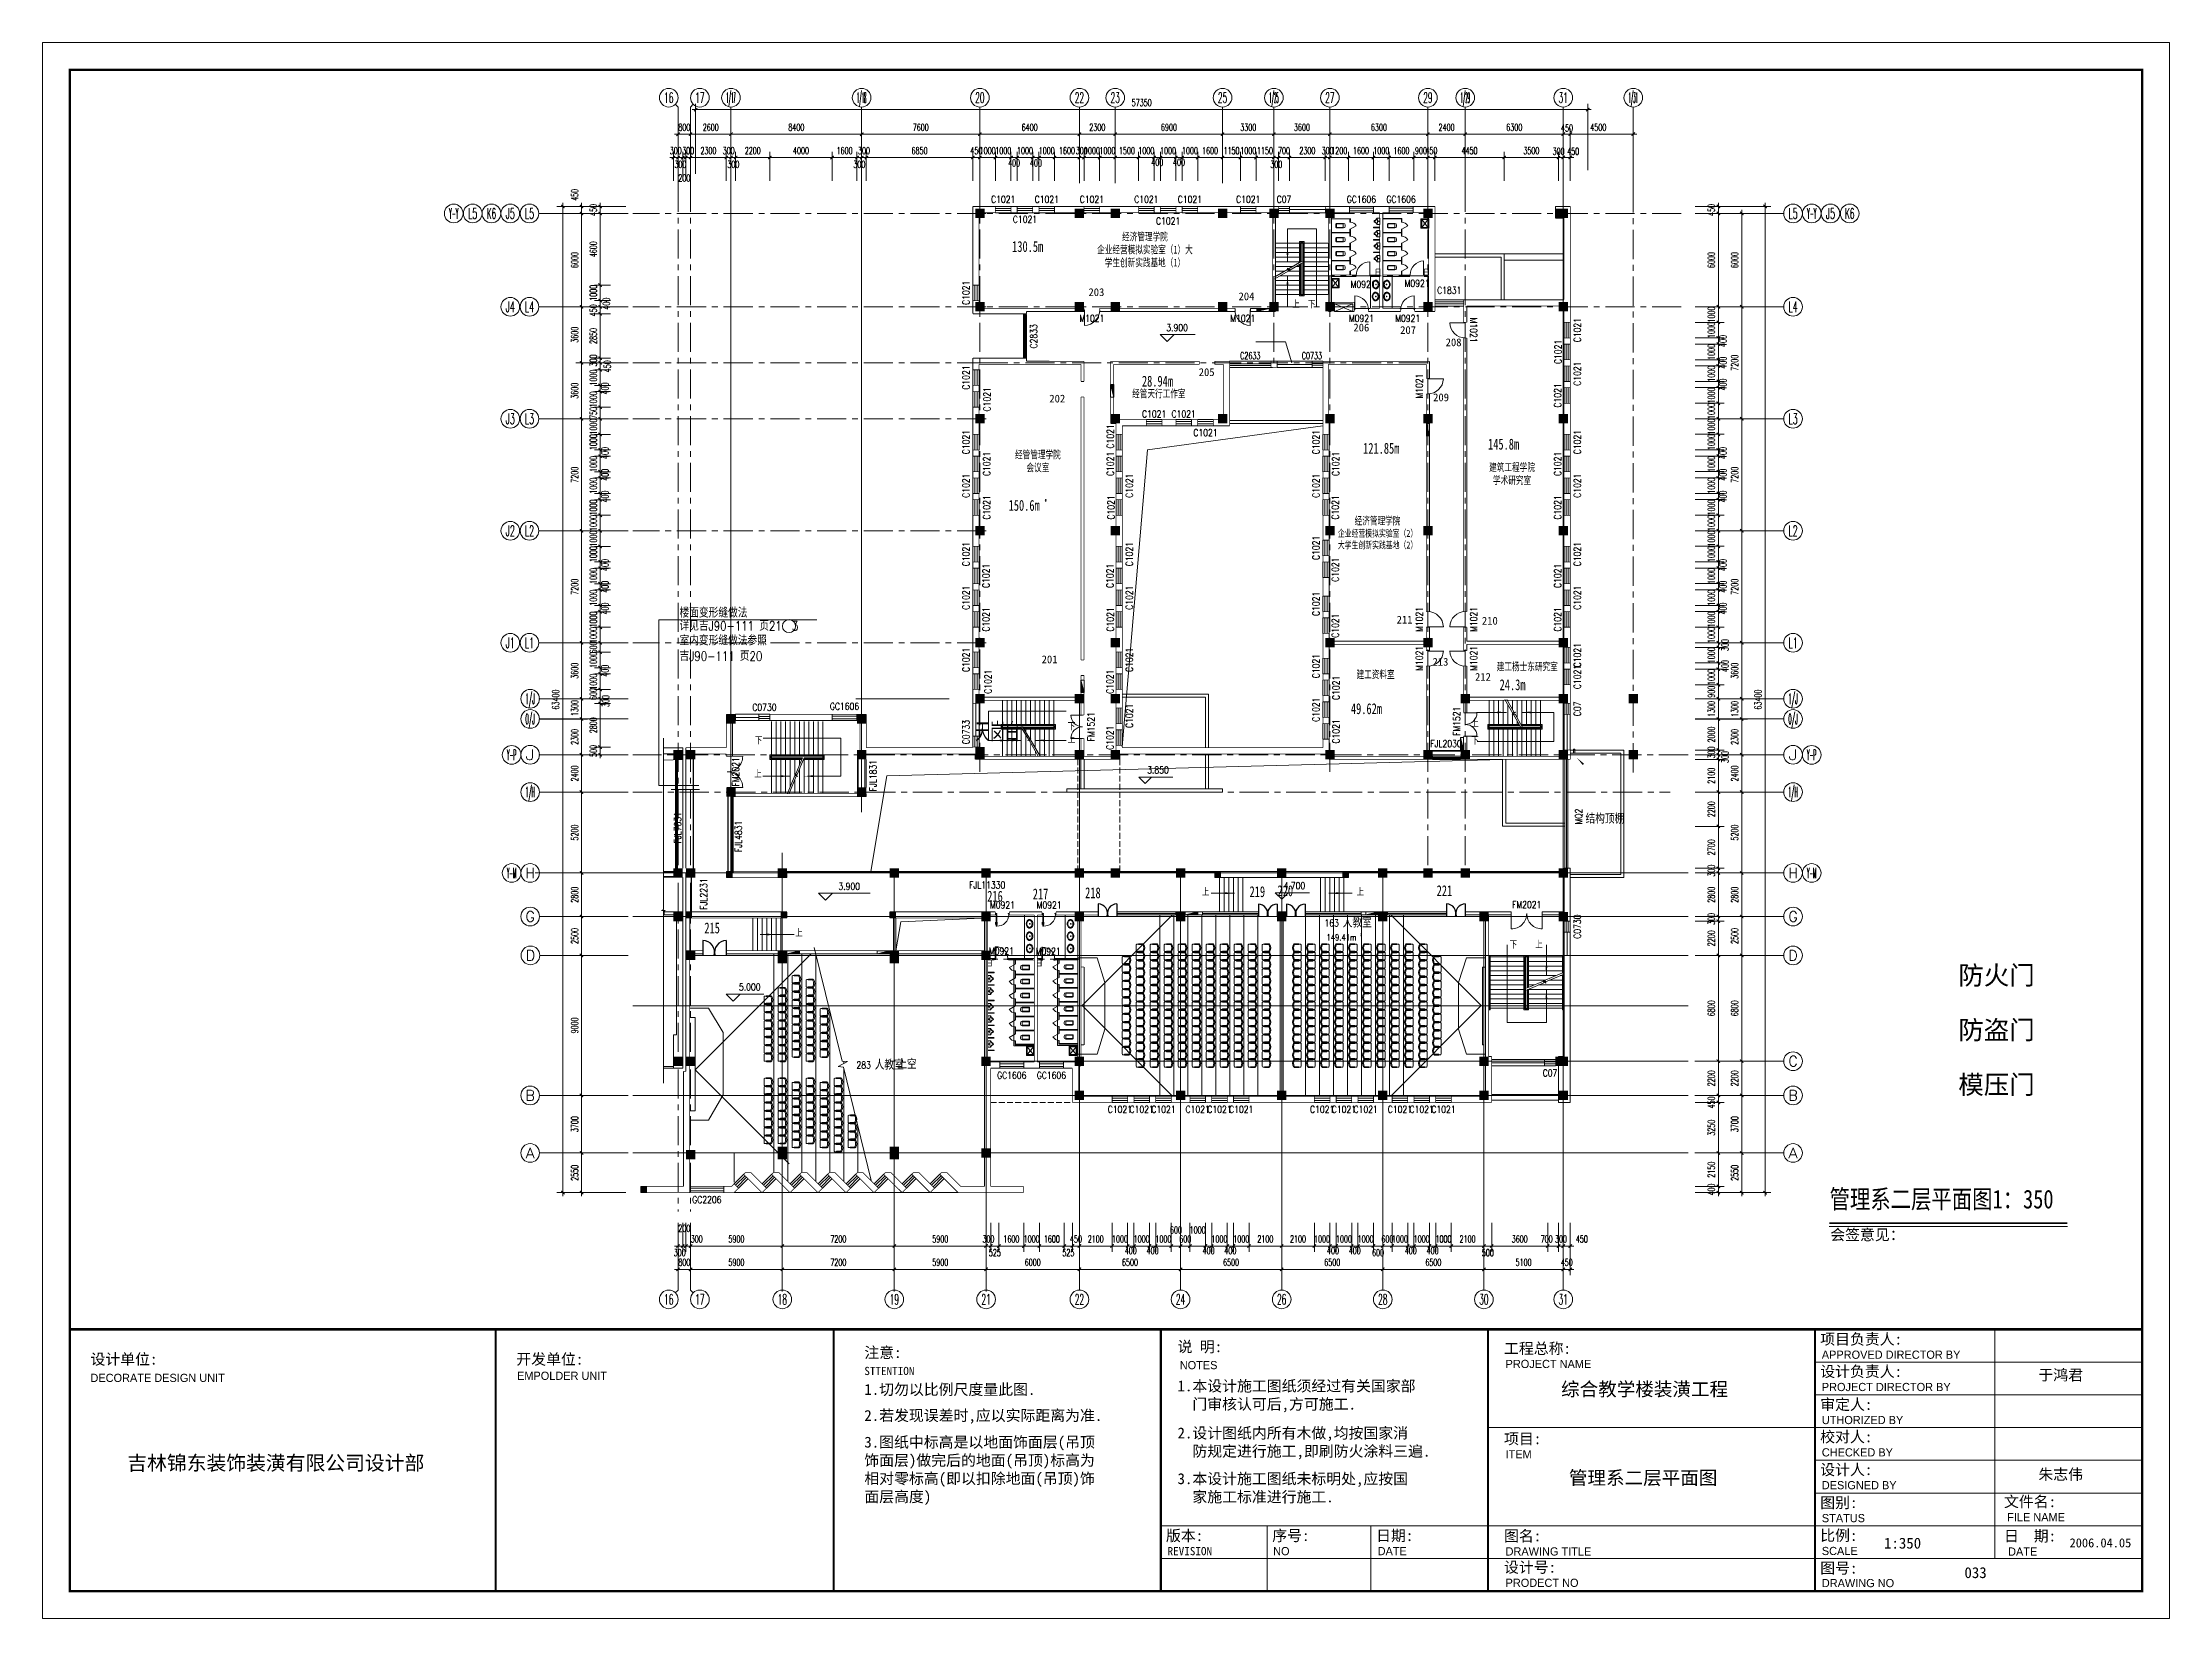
# Model space of a CAD drawing. Extents: x 2719331 to 3465925, y -270324 to -167476.
# Drawn here: x 2873029 to 3009750, y -268957 to -167643 of the extents above; entities that cross this region are included whole.
import ezdxf
from ezdxf.enums import TextEntityAlignment as Align

# ---------------------------------------------------------------- set-up
doc = ezdxf.new("R2010")
doc.units = 0
doc.header["$LTSCALE"] = 1500
doc.header["$MEASUREMENT"] = 0
for name, pattern in [('ACAD_ISO02W100', [15, 12, -3]), ('CENTER', [2, 1.25, -0.25, 0.25, -0.25]), ('DASH', [0.35, 0.25, -0.1])]:
    doc.linetypes.add(name, pattern=pattern)
doc.layers.get('0').update_dxf_attribs({"linetype": 'CONTINUOUS', "lineweight": 0})
doc.layers.get('DEFPOINTS').update_dxf_attribs({"linetype": 'CONTINUOUS', "lineweight": 5})
for name, color, linetype, lineweight in [('AXIS', 7, 'CONTINUOUS', 5), ('AXIS_TEXT', 7, 'CONTINUOUS', 5), ('COLUMN', 7, 'CONTINUOUS', 5), ('DOTE', 7, 'CENTER', 5), ('LVTRY', 7, 'CONTINUOUS', 5), ('LVTRY_WINDOW', 7, 'CONTINUOUS', 5), ('OTHER', 7, 'CONTINUOUS', 5), ('P-S-TEXT', 7, 'CONTINUOUS', 5), ('PUB_DIM', 250, 'CONTINUOUS', 5), ('PUB_TEXT', 7, 'CONTINUOUS', 5), ('STAIR', 7, 'CONTINUOUS', 5), ('U型玻璃', 7, 'CONTINUOUS', 5), ('WALL', 7, 'CONTINUOUS', 5), ('WINDOW', 7, 'CONTINUOUS', 5), ('WINDOW_TEXT', 7, 'CONTINUOUS', 5), ('屋顶', 7, 'CONTINUOUS', 5), ('我的', 7, 'CONTINUOUS', 5), ('消火栓', 7, 'CONTINUOUS', 5), ('看线', 7, 'CONTINUOUS', 5), ('虚线', 7, 'DASH', 5), ('防火卷帘', 7, 'CONTINUOUS', 5), ('防火卷帘名称', 7, 'CONTINUOUS', 5)]:
    doc.layers.add(name, color=color, linetype=linetype, lineweight=lineweight)
for name, color, linetype in [('JIAJU1', 1, 'CONTINUOUS'), ('中文', 4, 'CONTINUOUS'), ('地面', 250, 'CONTINUOUS')]:
    doc.layers.add(name, color=color, linetype=linetype)
doc.styles.add('_SIMPLEX', font='SIMPLEX.shx', dxfattribs={"width": 0.6})
doc.styles.add('COMPLEX', font='COMPLEX')
doc.styles.add('DIM_FONT', font='romans.shx', dxfattribs={"width": 0.6})
doc.styles.add('H1', font='romans.shx', dxfattribs={"width": 1.2, "bigfont": 'hztxt.shx'})
doc.styles.add('HZ4', font='SimSun.ttf', dxfattribs={"width": 0.7, "height": 700})
doc.styles.add('SIMPLEX', font='SIMPLEX.SHX', dxfattribs={"width": 0.6})
doc.styles.add('ST', font='SimSun.ttf')
doc.styles.get("Standard").update_dxf_attribs({"font": 'SIMHEI.TTF', "height": 1.2})
doc.dimstyles.new('DIMN150', dxfattribs={"dimscale": 1.5, "dimtxt": 300, "dimasz": 1, "dimexe": 250, "dimexo": 300, "dimgap": 150, "dimtad": 1, "dimdec": 0, "dimdsep": 46, "dimtxsty": 'DIM_FONT', "dimblk": '_DIMX', "dimcen": 2.5, "dimdle": 0.3, "dimclrd": 7, "dimclre": 256, "dimclrt": 256, "dimadec": 0, "dimazin": 0, "dimtfac": 1, "dimtdec": 0, "dimtix": 1, "dimtmove": 2, "dimatfit": 3, "dimldrblk": '_DIMX', "dimfxl": 1, "dimtvp": 1, "dimtolj": 1, "dimtzin": 0, "dimlwd": -1, "dimlwe": -1, "dimarcsym": 0})

msp = doc.modelspace()

# ---------------------------------------------------------------- texts
at = {"linetype": 'ByBlock', "lineweight": 0, "char_height": 450, "attachment_point": 5, "style": 'DIM_FONT'}
for s, insert in [('C2633', (2950664.3, -187769.2)), ('C0733', (2954628, -187769.2))]:
    msp.add_mtext(s, dxfattribs=dict(at, insert=insert))
at = {"layer": 'AXIS', "color": 250, "attachment_point": 1}
for s, insert, char_height, width in [('{\\fSimHei|b0|i0|c134|p2;\\C5;防火门}', (2996176.3, -227006.5), 1200, 8327.344), ('{\\fSimHei|b0|i0|c134|p2;\\C5;防盗门}', (2996176.3, -230520.6), 1200, 8327.344), ('{\\fSimHei|b0|i0|c134|p2;\\C5;模压门}', (2996176.3, -234034.7), 1200, 8327.344), ('{\\fSimHei|b0|i0|c134|p2;\\C5;会签意见：}', (2987944.8, -243934), 701.131, 6476.823), ('{\\fSimHei|b0|i0|c134|p2;\\C5;说 明:}', (2945987.3, -251134), 701.131, 6476.823), ('{\\fSimHei|b0|i0|c134|p2;\\C5;工程总称:}', (2966972.9, -251244.6), 701.131, 6476.823), ('{\\fSimHei|b0|i0|c134|p2;\\C5;项目负责人:}', (2987301.1, -250648.1), 701.131, 6476.823), ('{\\fSimHei|b0|i0|c134|p2;\\C5;设计单位:}', (2876110.7, -251935.3), 701.131, 6476.823), ('{\\fSimHei|b0|i0|c134|p2;\\C5;开发单位:}', (2903484.2, -251935.3), 701.131, 6476.823), ('{\\fSimSun|b0|i0|c134|p2;\\C5;STTENTION}', (2925854.3, -252782.7), 525.848, 6476.823), ('\\fￋￎￌ￥|b0|i0|c134|p2;\\C5;NOTES', (2946130.2, -252404.8), 525.848, 6476.823), ('\\fￋￎￌ￥|b0|i0|c134|p2;\\C5;PROJECT NAME', (2967074.4, -252331.2), 525.848, 6476.823), ('{\\fSimHei|b0|i0|c134|p2;\\C5;设计负责人:}', (2987301.1, -252725.7), 701.131, 6476.823), ('\\fￋￎￌ￥|b0|i0|c134|p2;\\C5;APPROVED DIRECTOR BY', (2987402.7, -251735.5), 525.848, 10946.369), ('{\\fSimHei|b0|i0|c134|p2;\\C5;于鸿君}', (3001323.9, -252947.2), 701.131, 6476.823), ('\\fￋￎￌ￥|b0|i0|c134|p2;\\C5;DECORATE DESIGN UNIT', (2876110.7, -253226), 525.848, 8852.586), ('\\fￋￎￌ￥|b0|i0|c134|p2;\\C5;EMPOLDER UNIT', (2903530.5, -253091), 525.848, 9314.727), ('{\\fSimHei|b0|i0|c134|p2;\\C5;1.切勿以比例尺度量此图.}', (2925854.3, -253882.3), 701.131, 17463.279), ('{\\fSimHei|b0|i0|c134|p2;\\C5;1.本设计施工图纸须经过有关国家部\\P  门审核认可后,方可施工.}', (2945987.3, -253656.5), 701.131, 17463.279), ('{\\fSimHei|b0|i0|c134|p2;\\C5;综合教学楼装潢工程}', (2970639.6, -253776.9), 874.895, 17614.867), ('\\fￋￎￌ￥|b0|i0|c134|p2;\\C5;PROJECT DIRECTOR BY', (2987402.7, -253813.1), 525.848, 10946.369), ('{\\fSimHei|b0|i0|c134|p2;\\C5;2.若发现误差时,应以实际距离为准.}', (2925854.3, -255555.3), 701.131, 17463.279), ('{\\fSimHei|b0|i0|c134|p2;\\C5;审定人:}', (2987301.1, -254848.1), 701.131, 6476.823), ('{\\fSimHei|b0|i0|c134|p2;\\C5;2.设计图纸内所有木做,均按国家消\\P  防规定进行施工,即刷防火涂料三遍.}', (2945987.3, -256681.7), 701.131, 17463.279), ('{\\fSimHei|b0|i0|c134|p2;\\C5;项目:}', (2966972.9, -257052.6), 701.131, 6476.823), ('{\\fSimHei|b0|i0|c134|p2;\\C5;校对人:}', (2987301.1, -256927.3), 701.131, 6476.823), ('\\fￋￎￌ￥|b0|i0|c134|p2;\\C5;UTHORIZED BY', (2987402.7, -255935.5), 525.848, 10946.369), ('{\\fSimHei|b0|i0|c134|p2;\\C5;吉林锦东装饰装潢有限公司设计部}', (2878475.7, -258490.9), 933.333, 28945.32), ('{\\fSimHei|b0|i0|c134|p2;\\C5;3.图纸中标高是以地面饰面层(吊顶\\P饰面层)做完后的地面(吊顶)标高为\\P相对零标高(即以扣除地面(吊顶)饰\\P面层高度)}', (2925854.3, -257268.8), 701.131, 17463.279), ('\\fￋￎￌ￥|b0|i0|c134|p2;\\C5;ITEM', (2967074.4, -258139.2), 525.848, 6476.823), ('\\fￋￎￌ￥|b0|i0|c134|p2;\\C5;CHECKED BY', (2987402.7, -258014.7), 525.848, 10946.369), ('{\\fSimHei|b0|i0|c134|p2;\\C5;3.本设计施工图纸未标明处,应按国\\P  家施工标准进行施工.}', (2945987.3, -259619.7), 701.131, 17463.279), ('{\\C5;管理系二层平面图}', (2971142.3, -259474.9), 874.895, 17614.867), ('{\\fSimHei|b0|i0|c134|p2;\\C5;设计人:}', (2987301.1, -259037.9), 701.131, 6476.823), ('{\\fSimHei|b0|i0|c134|p2;\\C5;朱志伟}', (3001323.9, -259343), 701.131, 6476.823), ('{\\fSimHei|b0|i0|c134|p2;\\C5;图别:}', (2987301.1, -261155.6), 701.131, 6476.823), ('\\fￋￎￌ￥|b0|i0|c134|p2;\\C5;DESIGNED BY', (2987402.7, -260125.3), 525.848, 10946.369), ('{\\fSimHei|b0|i0|c134|p2;\\C5;文件名:}', (2999115.1, -261095.2), 701.131, 6476.823), ('\\fￋￎￌ￥|b0|i0|c134|p2;\\C5;STATUS', (2987402.7, -262243), 525.848, 10946.369), ('\\fￋￎￌ￥|b0|i0|c134|p2;\\C5;FILE NAME', (2999317.4, -262182.6), 525.848, 10946.369), ('{\\fSimHei|b0|i0|c134|p2;\\C5;版本:}', (2945244.6, -263277), 701.131, 6476.823), ('{\\fSimHei|b0|i0|c134|p2;\\C5;序号:}', (2952076.5, -263277), 701.131, 6476.823), ('{\\fSimHei|b0|i0|c134|p2;\\C5;日期:}', (2958750.2, -263277), 701.131, 6476.823), ('{\\fSimHei|b0|i0|c134|p2;\\C5;图名:}', (2966972.9, -263296.3), 701.131, 7730.349), ('{\\fSimHei|b0|i0|c134|p2;\\C5;比例:}', (2987301.1, -263267.2), 701.131, 6476.823), ('{\\C5;1:350}', (2991401, -263763.7), 701.131, 6476.823), ('{\\fSimHei|b0|i0|c134|p2;\\C5;日  期:}', (2999115.1, -263305.1), 701.131, 6476.823), ('{\\C5;2006.04.05}', (3003328.8, -263803.5), 583.333, 6476.823), ('{\\fSimSun|b0|i0|c134|p2;\\C5;REVISION}', (2945346.2, -264364.4), 525.848, 6476.823), ('\\fￋￎￌ￥|b0|i0|c134|p2;\\C5;NO', (2952132.6, -264364.4), 525.848, 6476.823), ('\\fￋￎￌ￥|b0|i0|c134|p2;\\C5;DATE', (2958851.8, -264364.4), 525.848, 6476.823), ('{\\fSimHei|b0|i0|c134|p2;\\C5;设计号:}', (2966972.9, -265312.8), 701.131, 6476.823), ('\\fￋￎￌ￥|b0|i0|c134|p2;\\C5;DRAWING TITLE', (2967074.4, -264382.9), 525.848, 6476.823), ('\\fￋￎￌ￥|b0|i0|c134|p2;\\C5;SCALE', (2987402.7, -264354.6), 525.848, 10946.369), ('\\fￋￎￌ￥|b0|i0|c134|p2;\\C5;DATE', (2999377.8, -264392.5), 525.848, 10946.369), ('\\fￋￎￌ￥|b0|i0|c134|p2;\\C5;PRODECT NO', (2967074.4, -266400.2), 525.848, 10946.369), ('{\\fSimHei|b0|i0|c134|p2;\\C5;图号:}', (2987301.1, -265367.2), 701.131, 6476.823), ('\\fￋￎￌ￥|b0|i0|c134|p2;\\C5;DRAWING NO', (2987402.7, -266417.7), 525.848, 10946.369), ('{\\C5;033}', (2996569.8, -265659.8), 701.13, 6476.823)]:
    msp.add_mtext(s, dxfattribs=dict(at, insert=insert, char_height=char_height, width=width))
at = {"layer": 'JIAJU1', "color": 22, "insert": (2925854.3, -251510.7), "char_height": 701.131, "width": 6476.823, "attachment_point": 1}
msp.add_mtext('{\\fSimHei|b0|i0|c134|p2;\\C5;注意:}', dxfattribs=at)
at = {"layer": 'P-S-TEXT', "lineweight": 0, "style": 'H1', "width": 0.8}
for s, p in [('上', (2953359.6, -184721.5)), ('下', (2954374, -184721.5)), ('下', (2938929.3, -211859.4)), ('上', (2964868.2, -211649.5)), ('上', (2938929.3, -212685.5)), ('下', (2964868.2, -212768)), ('上', (2957494.7, -222499.3)), ('下', (2967334.2, -225881.2)), ('上', (2968983.9, -225881.2))]:
    msp.add_text(s, height=450, rotation=360, dxfattribs=at).set_placement(p)
for s, p in [('下', (2918810.7, -212761.7)), ('上', (2918782.4, -214910.1)), ('上', (2947549.3, -222499.3)), ('上', (2921414.9, -225126.6))]:
    msp.add_text(s, height=450, dxfattribs=at).set_placement(p)
at = {"layer": 'PUB_DIM', "lineweight": 0, "style": 'DIM_FONT', "width": 0.8}
for s, p in [('3.900', (2945959.7, -185981.8)), ('3.850', (2944729.4, -214415.1)), ('3.900', (2924885.2, -221891.2)), ('4.700', (2953500.8, -221846.6)), ('5.000', (2918488.8, -228368.7))]:
    msp.add_text(s, height=450, rotation=360, dxfattribs=at).set_placement(p, align=Align.MIDDLE)
at = {"layer": 'PUB_TEXT', "lineweight": 0, "style": 'H1', "width": 0.8}
for s, height, p in [('楼面变形缝做法', 600, (2913974.9, -204607.1)), ('详见吉J90-111 页21  3', 600, (2913974.9, -205451.4)), ('室内变形缝做法参照', 600, (2913974.9, -206392.3)), ('吉J90-111 页20 ', 600, (2913974.9, -207391.8)), ('结构顶棚', 600, (2972210.3, -217852.5)), ('163', 450, (2955434.6, -224468.9)), ('人教室', 600, (2956604.2, -224533.5)), ('149.41m', 400, (2955568.7, -225370.8)), ('283', 450, (2925348.8, -233610.2)), ('人教室', 600, (2926518.4, -233674.9)), ('上空', 600, (2927975.2, -233624.7))]:
    msp.add_text(s, height=height, dxfattribs=at).set_placement(p)
at = {"layer": 'PUB_TEXT', "style": 'ST', "width": 0.8}
msp.add_text('管理系二层平面图1：350', height=1200, dxfattribs=at).set_placement((2987900.2, -242597))
at = {"layer": 'PUB_TEXT', "lineweight": 0, "char_height": 120, "width": 491, "attachment_point": 3, "style": 'DIM_FONT'}
for insert in [(2937551, -197018.1), (2957835.4, -224945.3)]:
    msp.add_mtext('2', dxfattribs=dict(at, insert=insert))
at = {"layer": 'WINDOW_TEXT', "lineweight": 0, "style": '_SIMPLEX', "width": 0.8}
msp.add_text('MQ2', height=450, rotation=90, dxfattribs=at).set_placement((2971998.5, -217915.9))
msp.add_text('FJL11330', height=450, dxfattribs=at).set_placement((2932586.8, -222037.9))
at = {"layer": '中文', "char_height": 500, "width": 6011.563, "attachment_point": 1}
for s, insert in [('{\\fFangSong_GB2312|b0|i0|c134|p49;\\C0;203}', (2940262.3, -183440.1)), ('{\\fFangSong_GB2312|b0|i0|c134|p49;\\C0;204}', (2949908.7, -183709.9)), ('{\\fFangSong_GB2312|b0|i0|c134|p49;\\C0;206}', (2957293.4, -185713.9)), ('{\\fFangSong_GB2312|b0|i0|c134|p49;\\C0;207}', (2960297.4, -185876.1)), ('{\\fFangSong_GB2312|b0|i0|c134|p49;\\C0;208}', (2963222.6, -186664.4)), ('{\\fFangSong_GB2312|b0|i0|c134|p49;\\C0;205}', (2947349.2, -188582.1)), ('{\\fFangSong_GB2312|b0|i0|c134|p49;\\C0;202}', (2937746.5, -190282.4)), ('{\\fFangSong_GB2312|b0|i0|c134|p49;\\C0;209}', (2962416.2, -190203.8)), ('{\\fFangSong_GB2312|b0|i0|c134|p49;\\C0;211}', (2960069.2, -204496.5)), ('{\\fFangSong_GB2312|b0|i0|c134|p49;\\C0;210}', (2965551.9, -204566.2)), ('{\\fFangSong_GB2312|b0|i0|c134|p49;\\C0;201}', (2937251.3, -207048.6)), ('{\\fFangSong_GB2312|b0|i0|c134|p49;\\C0;213}', (2962377.1, -207204.2)), ('{\\fFangSong_GB2312|b0|i0|c134|p49;\\C0;212}', (2965110.4, -208175.2))]:
    msp.add_mtext(s, dxfattribs=dict(at, insert=insert))
at = {"layer": '地面', "lineweight": 25, "attachment_point": 1, "style": 'HZ4'}
for s, insert, char_height, width in [('{\\C3;130.5m}', (2935354.2, -180407), 700, 3401.63), ('{\\C0;经管天行工作室}', (2943070.4, -189959.5), 500, 4946.82), ('{\\C3;28.94m}', (2943698.8, -189061.1), 700, 3029.58), ('{\\C3;121.85m}', (2957916.8, -193378.7), 700, 3614.24), ('{\\C3;145.8m}', (2965945.9, -193109.7), 700, 3401.64), ('{\\C3;150.6m}', (2935129.5, -197046), 700, 2551.22), ('{\\C3;24.3m}', (2966689.3, -208579.1), 700, 2018.35), ('{\\C3;49.62m}', (2957131.7, -210118.9), 700, 2803.26), ('{\\C0;216}', (2933755.1, -222172.8), 700, 2451.47), ('{\\C0;217}', (2936681.7, -222026.6), 700, 2451.47), ('{\\C0;218}', (2940047.3, -221953.5), 700, 2451.47), ('{\\C0;219}', (2950616.8, -221882), 700, 2451.47), ('{\\C0;220}', (2952414.1, -221821.4), 700, 2451.47), ('{\\C0;221}', (2962643.1, -221820.3), 700, 2451.47), ('{\\C0;215}', (2915570.5, -224213.8), 700, 2451.47)]:
    msp.add_mtext(s, dxfattribs=dict(at, insert=insert, char_height=char_height, width=width))
at = {"layer": '我的', "lineweight": 0, "style": 'H1', "width": 0.8}
msp.add_text('天岗白', height=1200, dxfattribs=at).set_placement((2932973.8, -212568.7))
at = {"layer": '我的', "lineweight": 25, "char_height": 500, "style": 'HZ4'}
for s, insert, width, attachment_point in [('{\\fSimHei|b0|i0|c134|p2;经济管理学院\\P企业经营模拟实验室（}1{\\fSimHei|b0|i0|c134|p2;）大学生创新实践基地（}1{\\fSimHei|b0|i0|c134|p2;）}', (2943893, -179872.3), 5978.411, 2), ('{\\fSimHei|b0|i0|c134|p2;经管管理学院\\P会议室}', (2937012.1, -193882.4), 4745.25, 2), ('{\\fSimHei|b0|i0|c134|p2;建筑工程学院\\P学术研究室}', (2967491.2, -194694.1), 4745.25, 2), ('{\\fSimHei|b0|i0|c134|p2;经济管理学院\\P\\H0.9x;企业经营模拟实验室（\\fSimSun|b0|i0|c134|p2;2\\fSimHei|b0|i0|c134|p2;）\\P大学生创新实践基地（\\fSimSun|b0|i0|c134|p2;2\\fSimHei|b0|i0|c134|p2;）}', (2958843.4, -198137.5), 5699.948, 2), ('{\\fSimHei|b0|i0|c134|p2;建工杨士东研究室}', (2966506.8, -207508.3), 4745.25, 1), ('建工资料室', (2957493.2, -208014.2), 4745.25, 1)]:
    msp.add_mtext(s, dxfattribs=dict(at, insert=insert, width=width, attachment_point=attachment_point))
at = {"layer": '防火卷帘名称', "lineweight": 0, "style": '_SIMPLEX', "width": 0.8}
msp.add_text('FJL2030', height=450, dxfattribs=at).set_placement((2962234.7, -212952.4))
for s, p in [('FJL1831', (2926632.8, -215788.9)), ('FJL7031', (2914074.1, -219134.5)), ('FJL4831', (2917981.8, -219689)), ('FJL2231', (2915758.5, -223399.4))]:
    msp.add_text(s, height=450, rotation=90, dxfattribs=at).set_placement(p)

# ---------------------------------------------------------------- blocks, each defined once
blk = doc.blocks.new('_FZH')
blk.add_solid([(0.5, -0.5), (-0.5, -0.5), (0.5, 0.5), (-0.5, 0.5)])
blk = doc.blocks.new('M_C32CXI')
for p, q in [((-188, 275), (87, 275)), ((87, 225), (-188, 225)), ((212, 250), (112, 250)), ((262, 200), (262, -200)), ((-188, -225), (87, -225)), ((87, -275), (-188, -275)), ((212, -250), (112, -250))]:
    blk.add_line(p, q)
for centre, radius, start, end in [((111, 0), 426, 148.10921, 211.89079), ((-227, 210), 28.1, 338.76069, 148.10921), ((314, 0), 552, 158.76069, 201.23931), ((-188, 250), 25, 90, 270), ((87, 250), 25, 270, 90), ((212, 200), 50, 0, 90), ((-227, -210), 28.1, 211.89079, 21.23931), ((-188, -250), 25, 90, 270), ((87, -250), 25, 270, 90), ((212, -200), 50, 270, 0)]:
    blk.add_arc(centre, radius, start, end)
at = {"width": 0.8, "flags": 9}
for tag in ['XSIZE', 'YSIZE']:
    blk.add_attdef(tag, (0, 0), '', height=0.5, dxfattribs=at)
blk = doc.blocks.new('_ARROW')
blk.add_solid([(0, 0), (-1, 0.1), (-1, -0.1)])
blk = doc.blocks.new('A$C439E1623')
at = {"layer": 'PUB_DIM'}
for points in [[(818, 2892), (818, 5002), (2689, 5002), (2689, 13)], [(818, 1992), (818, 0)]]:
    blk.add_lwpolyline(points, dxfattribs=at)
at = {"layer": 'STAIR'}
for p, q in [((1893, 4192), (1593, 4192)), ((1593, 4192), (1593, 2834)), ((1653, 4132), (1653, 2868)), ((1833, 4132), (1653, 4132)), ((1833, 752), (1833, 4132)), ((1893, 692), (1893, 4192)), ((43, 4092), (1593, 4092)), ((43, 4092), (43, 1939)), ((43, 3792), (1593, 3792)), ((43, 3492), (1593, 3492)), ((43, 3192), (1593, 3192)), ((43, 2892), (1593, 2892)), ((933, 2453), (1737, 2917)), ((959, 2352), (1737, 2801)), ((1833, 4092), (1653, 4092)), ((1653, 3792), (1693, 3792)), ((1653, 3492), (1693, 3492)), ((1653, 3192), (1693, 3192)), ((1653, 2892), (1693, 2892)), ((1653, 2753), (1653, 752)), ((1693, 4092), (1693, 2892)), ((1693, 2776), (1693, 792)), ((1793, 792), (1793, 4092)), ((1833, 3792), (1793, 3792)), ((1833, 3492), (1793, 3492)), ((1833, 3192), (1793, 3192)), ((1833, 2892), (1793, 2892)), ((3443, 4092), (1893, 4092)), ((3443, 3792), (1893, 3792)), ((3443, 3492), (1893, 3492)), ((3443, 3192), (1893, 3192)), ((3443, 2892), (1893, 2892)), ((3443, 792), (3443, 4092)), ((0, 1914), (827, 2392)), ((0, 1798), (853, 2291)), ((43, 2592), (1174, 2592)), ((43, 2292), (654, 2292)), ((43, 1992), (134, 1992)), ((43, 1823), (43, 792)), ((43, 1692), (1593, 1692)), ((43, 1392), (1593, 1392)), ((334, 1992), (1593, 1992)), ((853, 2291), (807, 2472)), ((807, 2472), (980, 2272)), ((853, 2292), (1593, 2292)), ((980, 2272), (933, 2453)), ((1374, 2592), (1593, 2592)), ((1593, 2718), (1593, 692)), ((1653, 2592), (1693, 2592)), ((1653, 2292), (1693, 2292)), ((1653, 1992), (1693, 1992)), ((1653, 1692), (1693, 1692)), ((1653, 1392), (1693, 1392)), ((1833, 2592), (1793, 2592)), ((1833, 2292), (1793, 2292)), ((1833, 1992), (1793, 1992)), ((1833, 1692), (1793, 1692)), ((1833, 1392), (1793, 1392)), ((3443, 2592), (1893, 2592)), ((3443, 2292), (1893, 2292)), ((3443, 1992), (1893, 1992)), ((3443, 1692), (1893, 1692)), ((3443, 1392), (1893, 1392)), ((43, 1092), (1593, 1092)), ((43, 792), (1593, 792)), ((1593, 692), (1893, 692)), ((1653, 1092), (1693, 1092)), ((1653, 792), (1833, 792)), ((1653, 752), (1833, 752)), ((1833, 1092), (1793, 1092)), ((3443, 1092), (1893, 1092)), ((3443, 792), (1893, 792))]:
    blk.add_line(p, q, dxfattribs=at)
at = {"layer": 'PUB_DIM', "xscale": 600, "yscale": 600, "zscale": 600}
for p, rotation in [((818, 2892), 270), ((818, 1992), 90)]:
    blk.add_blockref('_ARROW', p, dxfattribs=dict(at, rotation=rotation))
blk = doc.blocks.new('M_A2ZXL')
blk.add_line((-0.47, 0), (-0.47, -1))
blk.add_arc((-0.5, 0), 1, 271.6231, 0)
blk = doc.blocks.new('A$C68C06AB7')
at = {"layer": '消火栓'}
blk.add_hatch(color=256, dxfattribs=at).paths.add_polyline_path([(800, 200), (0, 200), (800, 0)])
blk.add_line((0, 200), (800, 0), dxfattribs=at)
blk.add_lwpolyline([(0, 200), (0, 0), (800, 0), (800, 200)], close=True, dxfattribs=at)
blk = doc.blocks.new('_WBLK')
for p, q in [((-0.5, 0.5), (0.5, 0.5)), ((0.5, 0.167), (-0.5, 0.167)), ((0.5, -0.167), (-0.5, -0.167)), ((-0.5, -0.5), (0.5, -0.5))]:
    blk.add_line(p, q)
at = {"layer": 'WINDOW_TEXT', "style": 'SIMPLEX', "flags": 9}
blk.add_attdef('A', text='', height=1, dxfattribs=at).set_placement((0, 1.5), align=Align.MIDDLE)
blk = doc.blocks.new('_GCBLK')
at = {"linetype": 'DASH'}
for p, q in [((-0.5, -0.5), (-0.5, 0.5)), ((-0.5, 0.2), (0.5, 0.2)), ((0.5, -0.5), (0.5, 0.5)), ((-0.5, -0.2), (0.5, -0.2))]:
    blk.add_line(p, q, dxfattribs=at)
at = {"layer": 'WINDOW_TEXT', "style": 'SIMPLEX', "flags": 9}
blk.add_attdef('A', text='', height=1, dxfattribs=at).set_placement((0, 1.5), align=Align.MIDDLE)
blk = doc.blocks.new('M_A3PTU')
for p, q in [((-0.5, 0), (-0.499, -0.498)), ((0.5, 0), (0.499, -0.498))]:
    blk.add_line(p, q)
for centre, start, end in [((-0.498, -0.001), 269.88501, 0.07634), ((0.498, -0.001), 179.92366, 270.11499)]:
    blk.add_arc(centre, 0.498, start, end)
blk = doc.blocks.new('_AXISO1')
blk.add_line((0.35, -0.15), (0.5, 0))
blk.add_circle((0, -0.5), 0.5)
at = {"layer": 'AXIS_TEXT', "style": 'COMPLEX', "width": 1.041667}
blk.add_attdef('A', text='', height=0.56, dxfattribs=at).set_placement((-0.25, -0.78), (0.25, -0.78), align=Align.FIT)
blk = doc.blocks.new('_AXISO2')
blk.add_line((0.35, 0.15), (0.5, 0))
blk.add_circle((0, 0.5), 0.5)
at = {"layer": 'AXIS_TEXT', "style": 'COMPLEX', "width": 1.041667}
blk.add_attdef('A', text='', height=0.56, dxfattribs=at).set_placement((-0.25, 0.22), (0.25, 0.22), align=Align.FIT)
blk = doc.blocks.new('_DIMX')
blk.add_line((-150, 0), (150, 0))
at = {"const_width": 50}
blk.add_lwpolyline([(-70, -70), (70, 70)], dxfattribs=at)
blk = doc.blocks.new('*D1757')
at = {"layer": 'DEFPOINTS', "color": 0, "lineweight": 25}
for p in [(2914682, -173536), (2913882, -176686), (2914682, -176686)]:
    blk.add_point(p, dxfattribs=at)
at = {"layer": '我的', "color": 7}
for p, q in [((2913881, -173536), (2913879, -173536)), ((2913882, -173536), (2914682, -173536)), ((2914684, -173536), (2914685, -173536))]:
    blk.add_line(p, q, dxfattribs=at)
at = {"layer": '我的'}
for p, q in [((2913882, -176236), (2913882, -173161)), ((2914682, -176236), (2914682, -173161))]:
    blk.add_line(p, q, dxfattribs=at)
at = {"layer": '我的', "color": 7, "xscale": 1.5, "yscale": 1.5, "zscale": 1.5}
blk.add_blockref('_DIMX', (2913882, -173536), dxfattribs=at)
at = {"layer": '我的', "color": 7, "xscale": 1.5, "yscale": 1.5, "zscale": 1.5, "rotation": 180}
blk.add_blockref('_DIMX', (2914682, -173536), dxfattribs=at)
at = {"layer": '我的', "lineweight": 0, "insert": (2914282, -173086), "char_height": 450, "attachment_point": 5, "style": 'DIM_FONT'}
blk.add_mtext('\\A1;800', dxfattribs=at)
blk = doc.blocks.new('_AXISO')
blk.add_circle((0, 0), 0.5)
at = {"layer": 'AXIS_TEXT', "style": 'COMPLEX', "width": 1.041667}
blk.add_attdef('A', text='', height=0.56, dxfattribs=at).set_placement((-0.25, -0.28), (0.25, -0.28), align=Align.FIT)
blk = doc.blocks.new('*D1758')
at = {"layer": 'DEFPOINTS', "color": 0, "lineweight": 25}
for p in [(2911124, -178631), (2907674, -184631), (2911124, -184631)]:
    blk.add_point(p, dxfattribs=at)
at = {"layer": '我的'}
for p, q in [((2910674, -178631), (2907299, -178631)), ((2910674, -184631), (2907299, -184631))]:
    blk.add_line(p, q, dxfattribs=at)
at = {"layer": '我的', "color": 7}
blk.add_line((2907674, -178633), (2907674, -184630), dxfattribs=at)
at = {"layer": '我的', "color": 7, "xscale": 1.5, "yscale": 1.5, "zscale": 1.5}
for p, rotation in [((2907674, -178631), 90), ((2907674, -184631), 270)]:
    blk.add_blockref('_DIMX', p, dxfattribs=dict(at, rotation=rotation))
at = {"layer": '我的', "lineweight": 0, "insert": (2907224, -181631), "char_height": 450, "attachment_point": 5, "rotation": 90, "style": 'DIM_FONT'}
blk.add_mtext('\\A1;6000', dxfattribs=at)
blk = doc.blocks.new('*D1759')
at = {"layer": 'DEFPOINTS', "color": 0, "lineweight": 25}
for p in [(2911124, -184631), (2907674, -188231), (2911124, -188231)]:
    blk.add_point(p, dxfattribs=at)
at = {"layer": '我的'}
for p, q in [((2910674, -184631), (2907299, -184631)), ((2910674, -188231), (2907299, -188231))]:
    blk.add_line(p, q, dxfattribs=at)
at = {"layer": '我的', "color": 7}
blk.add_line((2907674, -184633), (2907674, -188230), dxfattribs=at)
at = {"layer": '我的', "color": 7, "xscale": 1.5, "yscale": 1.5, "zscale": 1.5}
for p, rotation in [((2907674, -184631), 90), ((2907674, -188231), 270)]:
    blk.add_blockref('_DIMX', p, dxfattribs=dict(at, rotation=rotation))
at = {"layer": '我的', "lineweight": 0, "insert": (2907224, -186431), "char_height": 450, "attachment_point": 5, "rotation": 90, "style": 'DIM_FONT'}
blk.add_mtext('\\A1;3600', dxfattribs=at)
blk = doc.blocks.new('*D1760')
at = {"layer": 'DEFPOINTS', "color": 0, "lineweight": 25}
for p in [(2911124, -191831), (2907674, -199031), (2911124, -199031)]:
    blk.add_point(p, dxfattribs=at)
at = {"layer": '我的'}
for p, q in [((2910674, -191831), (2907299, -191831)), ((2910674, -199031), (2907299, -199031))]:
    blk.add_line(p, q, dxfattribs=at)
at = {"layer": '我的', "color": 7}
blk.add_line((2907674, -191833), (2907674, -199030), dxfattribs=at)
at = {"layer": '我的', "color": 7, "xscale": 1.5, "yscale": 1.5, "zscale": 1.5}
for p, rotation in [((2907674, -191831), 90), ((2907674, -199031), 270)]:
    blk.add_blockref('_DIMX', p, dxfattribs=dict(at, rotation=rotation))
at = {"layer": '我的', "lineweight": 0, "insert": (2907224, -195431), "char_height": 450, "attachment_point": 5, "rotation": 90, "style": 'DIM_FONT'}
blk.add_mtext('\\A1;7200', dxfattribs=at)
blk = doc.blocks.new('*D1761')
at = {"layer": 'DEFPOINTS', "color": 0, "lineweight": 25}
for p in [(2911124, -199031), (2907674, -206231), (2911124, -206231)]:
    blk.add_point(p, dxfattribs=at)
at = {"layer": '我的'}
for p, q in [((2910674, -199031), (2907299, -199031)), ((2910674, -206231), (2907299, -206231))]:
    blk.add_line(p, q, dxfattribs=at)
at = {"layer": '我的', "color": 7}
blk.add_line((2907674, -199033), (2907674, -206230), dxfattribs=at)
at = {"layer": '我的', "color": 7, "xscale": 1.5, "yscale": 1.5, "zscale": 1.5}
for p, rotation in [((2907674, -199031), 90), ((2907674, -206231), 270)]:
    blk.add_blockref('_DIMX', p, dxfattribs=dict(at, rotation=rotation))
at = {"layer": '我的', "lineweight": 0, "insert": (2907224, -202631), "char_height": 450, "attachment_point": 5, "rotation": 90, "style": 'DIM_FONT'}
blk.add_mtext('\\A1;7200', dxfattribs=at)
blk = doc.blocks.new('*D1762')
at = {"layer": 'DEFPOINTS', "color": 0, "lineweight": 25}
for p in [(2904481, -206231), (2904481, -209831), (2907674, -209831)]:
    blk.add_point(p, dxfattribs=at)
at = {"layer": '我的'}
for p, q in [((2904931, -206231), (2908049, -206231)), ((2904931, -209831), (2908049, -209831))]:
    blk.add_line(p, q, dxfattribs=at)
at = {"layer": '我的', "color": 7}
blk.add_line((2907674, -206233), (2907674, -209830), dxfattribs=at)
at = {"layer": '我的', "color": 7, "xscale": 1.5, "yscale": 1.5, "zscale": 1.5}
for p, rotation in [((2907674, -206231), 90), ((2907674, -209831), 270)]:
    blk.add_blockref('_DIMX', p, dxfattribs=dict(at, rotation=rotation))
at = {"layer": '我的', "lineweight": 0, "insert": (2907224, -208031), "char_height": 450, "attachment_point": 5, "rotation": 90, "style": 'DIM_FONT'}
blk.add_mtext('\\A1;3600', dxfattribs=at)
blk = doc.blocks.new('*D1763')
at = {"layer": 'DEFPOINTS', "color": 0, "lineweight": 25}
for p in [(2911124, -215832), (2907674, -221031), (2911124, -221031)]:
    blk.add_point(p, dxfattribs=at)
at = {"layer": '我的'}
for p, q in [((2910674, -215832), (2907299, -215832)), ((2910674, -221031), (2907299, -221031))]:
    blk.add_line(p, q, dxfattribs=at)
at = {"layer": '我的', "color": 7}
blk.add_line((2907674, -215833), (2907674, -221030), dxfattribs=at)
at = {"layer": '我的', "color": 7, "xscale": 1.5, "yscale": 1.5, "zscale": 1.5}
for p, rotation in [((2907674, -215832), 90), ((2907674, -221031), 270)]:
    blk.add_blockref('_DIMX', p, dxfattribs=dict(at, rotation=rotation))
at = {"layer": '我的', "lineweight": 0, "insert": (2907224, -218431), "char_height": 450, "attachment_point": 5, "rotation": 90, "style": 'DIM_FONT'}
blk.add_mtext('\\A1;5200', dxfattribs=at)
blk = doc.blocks.new('*D1764')
at = {"layer": 'DEFPOINTS', "color": 0, "lineweight": 25}
for p in [(2911124, -221031), (2907674, -223831), (2911124, -223831)]:
    blk.add_point(p, dxfattribs=at)
at = {"layer": '我的'}
for p, q in [((2910674, -221031), (2907299, -221031)), ((2910674, -223831), (2907299, -223831))]:
    blk.add_line(p, q, dxfattribs=at)
at = {"layer": '我的', "color": 7}
blk.add_line((2907674, -221033), (2907674, -223830), dxfattribs=at)
at = {"layer": '我的', "color": 7, "xscale": 1.5, "yscale": 1.5, "zscale": 1.5}
for p, rotation in [((2907674, -221031), 90), ((2907674, -223831), 270)]:
    blk.add_blockref('_DIMX', p, dxfattribs=dict(at, rotation=rotation))
at = {"layer": '我的', "lineweight": 0, "insert": (2907224, -222431), "char_height": 450, "attachment_point": 5, "rotation": 90, "style": 'DIM_FONT'}
blk.add_mtext('\\A1;2800', dxfattribs=at)
blk = doc.blocks.new('*D1765')
at = {"layer": 'DEFPOINTS', "color": 0, "lineweight": 25}
for p in [(2910674, -235331), (2907674, -239031), (2910674, -239031)]:
    blk.add_point(p, dxfattribs=at)
at = {"layer": '我的'}
for p, q in [((2910224, -235331), (2907299, -235331)), ((2910224, -239031), (2907299, -239031))]:
    blk.add_line(p, q, dxfattribs=at)
at = {"layer": '我的', "color": 7}
blk.add_line((2907674, -235333), (2907674, -239030), dxfattribs=at)
at = {"layer": '我的', "color": 7, "xscale": 1.5, "yscale": 1.5, "zscale": 1.5}
for p, rotation in [((2907674, -235331), 90), ((2907674, -239031), 270)]:
    blk.add_blockref('_DIMX', p, dxfattribs=dict(at, rotation=rotation))
at = {"layer": '我的', "lineweight": 0, "insert": (2907224, -237181), "char_height": 450, "attachment_point": 5, "rotation": 90, "style": 'DIM_FONT'}
blk.add_mtext('\\A1;3700', dxfattribs=at)
blk = doc.blocks.new('*D1766')
at = {"layer": 'DEFPOINTS', "color": 0, "lineweight": 25}
for p in [(2910674, -223831), (2907674, -226331), (2910674, -226331)]:
    blk.add_point(p, dxfattribs=at)
at = {"layer": '我的'}
for p, q in [((2910224, -223831), (2907299, -223831)), ((2910224, -226331), (2907299, -226331))]:
    blk.add_line(p, q, dxfattribs=at)
at = {"layer": '我的', "color": 7}
blk.add_line((2907674, -223833), (2907674, -226330), dxfattribs=at)
at = {"layer": '我的', "color": 7, "xscale": 1.5, "yscale": 1.5, "zscale": 1.5}
for p, rotation in [((2907674, -223831), 90), ((2907674, -226331), 270)]:
    blk.add_blockref('_DIMX', p, dxfattribs=dict(at, rotation=rotation))
at = {"layer": '我的', "lineweight": 0, "insert": (2907224, -225081), "char_height": 450, "attachment_point": 5, "rotation": 90, "style": 'DIM_FONT'}
blk.add_mtext('\\A1;2500', dxfattribs=at)
blk = doc.blocks.new('*D1767')
at = {"layer": 'DEFPOINTS', "color": 0, "lineweight": 25}
for p in [(2910674, -239031), (2907674, -241581), (2910974, -241581)]:
    blk.add_point(p, dxfattribs=at)
at = {"layer": '我的'}
for p, q in [((2910224, -239031), (2907299, -239031)), ((2910524, -241581), (2907299, -241581))]:
    blk.add_line(p, q, dxfattribs=at)
at = {"layer": '我的', "color": 7}
blk.add_line((2907674, -239033), (2907674, -241580), dxfattribs=at)
at = {"layer": '我的', "color": 7, "xscale": 1.5, "yscale": 1.5, "zscale": 1.5}
for p, rotation in [((2907674, -239031), 90), ((2907674, -241581), 270)]:
    blk.add_blockref('_DIMX', p, dxfattribs=dict(at, rotation=rotation))
at = {"layer": '我的', "lineweight": 0, "insert": (2907224, -240306), "char_height": 450, "attachment_point": 5, "rotation": 90, "style": 'DIM_FONT'}
blk.add_mtext('\\A1;2550', dxfattribs=at)
blk = doc.blocks.new('*D1768')
at = {"layer": 'DEFPOINTS', "color": 0, "lineweight": 25}
for p in [(2914682, -173536), (2913882, -176686), (2914682, -176686)]:
    blk.add_point(p, dxfattribs=at)
at = {"layer": '我的', "color": 7}
for p, q in [((2913881, -173536), (2913879, -173536)), ((2913882, -173536), (2914682, -173536)), ((2914684, -173536), (2914685, -173536))]:
    blk.add_line(p, q, dxfattribs=at)
at = {"layer": '我的'}
for p, q in [((2913882, -176236), (2913882, -173161)), ((2914682, -176236), (2914682, -173161))]:
    blk.add_line(p, q, dxfattribs=at)
at = {"layer": '我的', "color": 7, "xscale": 1.5, "yscale": 1.5, "zscale": 1.5}
blk.add_blockref('_DIMX', (2913882, -173536), dxfattribs=at)
at = {"layer": '我的', "color": 7, "xscale": 1.5, "yscale": 1.5, "zscale": 1.5, "rotation": 180}
blk.add_blockref('_DIMX', (2914682, -173536), dxfattribs=at)
at = {"layer": '我的', "lineweight": 0, "insert": (2914282, -173086), "char_height": 450, "attachment_point": 5, "style": 'DIM_FONT'}
blk.add_mtext('\\A1;800', dxfattribs=at)
blk = doc.blocks.new('*D1769')
at = {"layer": 'DEFPOINTS', "color": 0, "lineweight": 25}
for p in [(2979253, -178631), (2979253, -184631), (2982253, -184631)]:
    blk.add_point(p, dxfattribs=at)
at = {"layer": '我的'}
for p, q in [((2979703, -178631), (2982628, -178631)), ((2979703, -184631), (2982628, -184631))]:
    blk.add_line(p, q, dxfattribs=at)
at = {"layer": '我的', "color": 7}
blk.add_line((2982253, -178633), (2982253, -184630), dxfattribs=at)
at = {"layer": '我的', "color": 7, "xscale": 1.5, "yscale": 1.5, "zscale": 1.5}
for p, rotation in [((2982253, -178631), 90), ((2982253, -184631), 270)]:
    blk.add_blockref('_DIMX', p, dxfattribs=dict(at, rotation=rotation))
at = {"layer": '我的', "lineweight": 0, "insert": (2981803, -181631), "char_height": 450, "attachment_point": 5, "rotation": 90, "style": 'DIM_FONT'}
blk.add_mtext('\\A1;6000', dxfattribs=at)
blk = doc.blocks.new('*D1770')
at = {"layer": 'DEFPOINTS', "color": 0, "lineweight": 25}
for p in [(2979253, -184631), (2979253, -191831), (2982253, -191831)]:
    blk.add_point(p, dxfattribs=at)
at = {"layer": '我的'}
for p, q in [((2979703, -184631), (2982628, -184631)), ((2979703, -191831), (2982628, -191831))]:
    blk.add_line(p, q, dxfattribs=at)
at = {"layer": '我的', "color": 7}
blk.add_line((2982253, -184633), (2982253, -191830), dxfattribs=at)
at = {"layer": '我的', "color": 7, "xscale": 1.5, "yscale": 1.5, "zscale": 1.5}
for p, rotation in [((2982253, -184631), 90), ((2982253, -191831), 270)]:
    blk.add_blockref('_DIMX', p, dxfattribs=dict(at, rotation=rotation))
at = {"layer": '我的', "lineweight": 0, "insert": (2981803, -188231), "char_height": 450, "attachment_point": 5, "rotation": 90, "style": 'DIM_FONT'}
blk.add_mtext('\\A1;7200', dxfattribs=at)
blk = doc.blocks.new('*D1771')
at = {"layer": 'DEFPOINTS', "color": 0, "lineweight": 25}
for p in [(2979253, -191831), (2979253, -199031), (2982253, -199031)]:
    blk.add_point(p, dxfattribs=at)
at = {"layer": '我的'}
for p, q in [((2979703, -191831), (2982628, -191831)), ((2979703, -199031), (2982628, -199031))]:
    blk.add_line(p, q, dxfattribs=at)
at = {"layer": '我的', "color": 7}
blk.add_line((2982253, -191833), (2982253, -199030), dxfattribs=at)
at = {"layer": '我的', "color": 7, "xscale": 1.5, "yscale": 1.5, "zscale": 1.5}
for p, rotation in [((2982253, -191831), 90), ((2982253, -199031), 270)]:
    blk.add_blockref('_DIMX', p, dxfattribs=dict(at, rotation=rotation))
at = {"layer": '我的', "lineweight": 0, "insert": (2981803, -195431), "char_height": 450, "attachment_point": 5, "rotation": 90, "style": 'DIM_FONT'}
blk.add_mtext('\\A1;7200', dxfattribs=at)
blk = doc.blocks.new('*D1772')
at = {"layer": 'DEFPOINTS', "color": 0, "lineweight": 25}
for p in [(2979253, -199031), (2979253, -206231), (2982253, -206231)]:
    blk.add_point(p, dxfattribs=at)
at = {"layer": '我的'}
for p, q in [((2979703, -199031), (2982628, -199031)), ((2979703, -206231), (2982628, -206231))]:
    blk.add_line(p, q, dxfattribs=at)
at = {"layer": '我的', "color": 7}
blk.add_line((2982253, -199033), (2982253, -206230), dxfattribs=at)
at = {"layer": '我的', "color": 7, "xscale": 1.5, "yscale": 1.5, "zscale": 1.5}
for p, rotation in [((2982253, -199031), 90), ((2982253, -206231), 270)]:
    blk.add_blockref('_DIMX', p, dxfattribs=dict(at, rotation=rotation))
at = {"layer": '我的', "lineweight": 0, "insert": (2981803, -202631), "char_height": 450, "attachment_point": 5, "rotation": 90, "style": 'DIM_FONT'}
blk.add_mtext('\\A1;7200', dxfattribs=at)
blk = doc.blocks.new('*D1773')
at = {"layer": 'DEFPOINTS', "color": 0, "lineweight": 25}
for p in [(2978808, -209831), (2979253, -211131), (2982253, -211131)]:
    blk.add_point(p, dxfattribs=at)
at = {"layer": '我的'}
for p, q in [((2979258, -209831), (2982628, -209831)), ((2979703, -211131), (2982628, -211131))]:
    blk.add_line(p, q, dxfattribs=at)
at = {"layer": '我的', "color": 7}
for p, q in [((2982253, -209830), (2982253, -209828)), ((2982253, -209831), (2982253, -211131)), ((2982253, -211133), (2982253, -211134))]:
    blk.add_line(p, q, dxfattribs=at)
at = {"layer": '我的', "color": 7, "xscale": 1.5, "yscale": 1.5, "zscale": 1.5}
for p, rotation in [((2982253, -209831), 270), ((2982253, -211131), 90)]:
    blk.add_blockref('_DIMX', p, dxfattribs=dict(at, rotation=rotation))
at = {"layer": '我的', "lineweight": 0, "insert": (2981803, -210481), "char_height": 450, "attachment_point": 5, "rotation": 90, "style": 'DIM_FONT'}
blk.add_mtext('\\A1;1300', dxfattribs=at)
blk = doc.blocks.new('*D1774')
at = {"layer": 'DEFPOINTS', "color": 0, "lineweight": 25}
for p in [(2979253, -215831), (2979253, -221031), (2982253, -221031)]:
    blk.add_point(p, dxfattribs=at)
at = {"layer": '我的'}
for p, q in [((2979703, -215831), (2982628, -215831)), ((2979703, -221031), (2982628, -221031))]:
    blk.add_line(p, q, dxfattribs=at)
at = {"layer": '我的', "color": 7}
blk.add_line((2982253, -215833), (2982253, -221030), dxfattribs=at)
at = {"layer": '我的', "color": 7, "xscale": 1.5, "yscale": 1.5, "zscale": 1.5}
for p, rotation in [((2982253, -215831), 90), ((2982253, -221031), 270)]:
    blk.add_blockref('_DIMX', p, dxfattribs=dict(at, rotation=rotation))
at = {"layer": '我的', "lineweight": 0, "insert": (2981803, -218431), "char_height": 450, "attachment_point": 5, "rotation": 90, "style": 'DIM_FONT'}
blk.add_mtext('\\A1;5200', dxfattribs=at)
blk = doc.blocks.new('*D1775')
at = {"layer": 'DEFPOINTS', "color": 0, "lineweight": 25}
for p in [(2979253, -221031), (2979253, -223831), (2982253, -223831)]:
    blk.add_point(p, dxfattribs=at)
at = {"layer": '我的'}
for p, q in [((2979703, -221031), (2982628, -221031)), ((2979703, -223831), (2982628, -223831))]:
    blk.add_line(p, q, dxfattribs=at)
at = {"layer": '我的', "color": 7}
blk.add_line((2982253, -221033), (2982253, -223830), dxfattribs=at)
at = {"layer": '我的', "color": 7, "xscale": 1.5, "yscale": 1.5, "zscale": 1.5}
for p, rotation in [((2982253, -221031), 90), ((2982253, -223831), 270)]:
    blk.add_blockref('_DIMX', p, dxfattribs=dict(at, rotation=rotation))
at = {"layer": '我的', "lineweight": 0, "insert": (2981803, -222431), "char_height": 450, "attachment_point": 5, "rotation": 90, "style": 'DIM_FONT'}
blk.add_mtext('\\A1;2800', dxfattribs=at)
blk = doc.blocks.new('*D1776')
at = {"layer": 'DEFPOINTS', "color": 0, "lineweight": 25}
for p in [(2978808, -206231), (2979253, -209831), (2982253, -209831)]:
    blk.add_point(p, dxfattribs=at)
at = {"layer": '我的'}
for p, q in [((2979258, -206231), (2982628, -206231)), ((2979703, -209831), (2982628, -209831))]:
    blk.add_line(p, q, dxfattribs=at)
at = {"layer": '我的', "color": 7}
blk.add_line((2982253, -206233), (2982253, -209830), dxfattribs=at)
at = {"layer": '我的', "color": 7, "xscale": 1.5, "yscale": 1.5, "zscale": 1.5}
for p, rotation in [((2982253, -206231), 90), ((2982253, -209831), 270)]:
    blk.add_blockref('_DIMX', p, dxfattribs=dict(at, rotation=rotation))
at = {"layer": '我的', "lineweight": 0, "insert": (2981803, -208031), "char_height": 450, "attachment_point": 5, "rotation": 90, "style": 'DIM_FONT'}
blk.add_mtext('\\A1;3600', dxfattribs=at)
blk = doc.blocks.new('*D1777')
at = {"layer": 'DEFPOINTS', "color": 0, "lineweight": 25}
for p in [(2979253, -223831), (2978803, -226331), (2982253, -226331)]:
    blk.add_point(p, dxfattribs=at)
at = {"layer": '我的'}
for p, q in [((2979703, -223831), (2982628, -223831)), ((2979253, -226331), (2982628, -226331))]:
    blk.add_line(p, q, dxfattribs=at)
at = {"layer": '我的', "color": 7}
blk.add_line((2982253, -223833), (2982253, -226330), dxfattribs=at)
at = {"layer": '我的', "color": 7, "xscale": 1.5, "yscale": 1.5, "zscale": 1.5}
for p, rotation in [((2982253, -223831), 90), ((2982253, -226331), 270)]:
    blk.add_blockref('_DIMX', p, dxfattribs=dict(at, rotation=rotation))
at = {"layer": '我的', "lineweight": 0, "insert": (2981803, -225081), "char_height": 450, "attachment_point": 5, "rotation": 90, "style": 'DIM_FONT'}
blk.add_mtext('\\A1;2500', dxfattribs=at)
blk = doc.blocks.new('*D1778')
at = {"layer": 'DEFPOINTS', "color": 0, "lineweight": 25}
for p in [(2978803, -226331), (2978791, -233131), (2982253, -233131)]:
    blk.add_point(p, dxfattribs=at)
at = {"layer": '我的'}
for p, q in [((2979253, -226331), (2982628, -226331)), ((2979241, -233131), (2982628, -233131))]:
    blk.add_line(p, q, dxfattribs=at)
at = {"layer": '我的', "color": 7}
blk.add_line((2982253, -226333), (2982253, -233130), dxfattribs=at)
at = {"layer": '我的', "color": 7, "xscale": 1.5, "yscale": 1.5, "zscale": 1.5}
for p, rotation in [((2982253, -226331), 90), ((2982253, -233131), 270)]:
    blk.add_blockref('_DIMX', p, dxfattribs=dict(at, rotation=rotation))
at = {"layer": '我的', "lineweight": 0, "insert": (2981803, -229731), "char_height": 450, "attachment_point": 5, "rotation": 90, "style": 'DIM_FONT'}
blk.add_mtext('\\A1;6800', dxfattribs=at)
blk = doc.blocks.new('*D1779')
at = {"layer": 'DEFPOINTS', "color": 0, "lineweight": 25}
for p in [(2978791, -233131), (2978803, -235331), (2982253, -235331)]:
    blk.add_point(p, dxfattribs=at)
at = {"layer": '我的'}
for p, q in [((2979241, -233131), (2982628, -233131)), ((2979253, -235331), (2982628, -235331))]:
    blk.add_line(p, q, dxfattribs=at)
at = {"layer": '我的', "color": 7}
blk.add_line((2982253, -233133), (2982253, -235330), dxfattribs=at)
at = {"layer": '我的', "color": 7, "xscale": 1.5, "yscale": 1.5, "zscale": 1.5}
for p, rotation in [((2982253, -233131), 90), ((2982253, -235331), 270)]:
    blk.add_blockref('_DIMX', p, dxfattribs=dict(at, rotation=rotation))
at = {"layer": '我的', "lineweight": 0, "insert": (2981803, -234231), "char_height": 450, "attachment_point": 5, "rotation": 90, "style": 'DIM_FONT'}
blk.add_mtext('\\A1;2200', dxfattribs=at)
blk = doc.blocks.new('*D1780')
at = {"layer": 'DEFPOINTS', "color": 0, "lineweight": 25}
for p in [(2978803, -235331), (2978803, -239031), (2982253, -239031)]:
    blk.add_point(p, dxfattribs=at)
at = {"layer": '我的'}
for p, q in [((2979253, -235331), (2982628, -235331)), ((2979253, -239031), (2982628, -239031))]:
    blk.add_line(p, q, dxfattribs=at)
at = {"layer": '我的', "color": 7}
blk.add_line((2982253, -235333), (2982253, -239030), dxfattribs=at)
at = {"layer": '我的', "color": 7, "xscale": 1.5, "yscale": 1.5, "zscale": 1.5}
for p, rotation in [((2982253, -235331), 90), ((2982253, -239031), 270)]:
    blk.add_blockref('_DIMX', p, dxfattribs=dict(at, rotation=rotation))
at = {"layer": '我的', "lineweight": 0, "insert": (2981803, -237181), "char_height": 450, "attachment_point": 5, "rotation": 90, "style": 'DIM_FONT'}
blk.add_mtext('\\A1;3700', dxfattribs=at)
blk = doc.blocks.new('*D1781')
at = {"layer": 'DEFPOINTS', "color": 0, "lineweight": 25}
for p in [(2978808, -239031), (2978808, -241582), (2982258, -241582)]:
    blk.add_point(p, dxfattribs=at)
at = {"layer": '我的'}
for p, q in [((2979258, -239031), (2982633, -239031)), ((2979258, -241582), (2982633, -241582))]:
    blk.add_line(p, q, dxfattribs=at)
at = {"layer": '我的', "color": 7}
blk.add_line((2982258, -239033), (2982258, -241580), dxfattribs=at)
at = {"layer": '我的', "color": 7, "xscale": 1.5, "yscale": 1.5, "zscale": 1.5}
for p, rotation in [((2982258, -239031), 90), ((2982258, -241582), 270)]:
    blk.add_blockref('_DIMX', p, dxfattribs=dict(at, rotation=rotation))
at = {"layer": '我的', "lineweight": 0, "insert": (2981808, -240307), "char_height": 450, "attachment_point": 5, "rotation": 90, "style": 'DIM_FONT'}
blk.add_mtext('\\A1;2550', dxfattribs=at)
blk = doc.blocks.new('*D1782')
at = {"layer": 'DEFPOINTS', "color": 0, "lineweight": 25}
for p in [(2939682, -173536), (2933283, -176686), (2939682, -176686)]:
    blk.add_point(p, dxfattribs=at)
at = {"layer": '我的'}
for p, q in [((2933283, -176236), (2933283, -173161)), ((2939682, -176236), (2939682, -173161))]:
    blk.add_line(p, q, dxfattribs=at)
at = {"layer": '我的', "color": 7}
blk.add_line((2933284, -173536), (2939681, -173536), dxfattribs=at)
at = {"layer": '我的', "color": 7, "xscale": 1.5, "yscale": 1.5, "zscale": 1.5, "rotation": 180}
blk.add_blockref('_DIMX', (2933283, -173536), dxfattribs=at)
at = {"layer": '我的', "color": 7, "xscale": 1.5, "yscale": 1.5, "zscale": 1.5}
blk.add_blockref('_DIMX', (2939682, -173536), dxfattribs=at)
at = {"layer": '我的', "lineweight": 0, "insert": (2936482, -173086), "char_height": 450, "attachment_point": 5, "style": 'DIM_FONT'}
blk.add_mtext('\\A1;6400', dxfattribs=at)
blk = doc.blocks.new('*D1783')
at = {"layer": 'DEFPOINTS', "color": 0, "lineweight": 25}
for p in [(2948883, -173536), (2941983, -176686), (2948883, -176686)]:
    blk.add_point(p, dxfattribs=at)
at = {"layer": '我的'}
for p, q in [((2941983, -176236), (2941983, -173161)), ((2948883, -176236), (2948883, -173161))]:
    blk.add_line(p, q, dxfattribs=at)
at = {"layer": '我的', "color": 7}
blk.add_line((2941984, -173536), (2948881, -173536), dxfattribs=at)
at = {"layer": '我的', "color": 7, "xscale": 1.5, "yscale": 1.5, "zscale": 1.5, "rotation": 180}
blk.add_blockref('_DIMX', (2941983, -173536), dxfattribs=at)
at = {"layer": '我的', "color": 7, "xscale": 1.5, "yscale": 1.5, "zscale": 1.5}
blk.add_blockref('_DIMX', (2948883, -173536), dxfattribs=at)
at = {"layer": '我的', "lineweight": 0, "insert": (2945433, -173086), "char_height": 450, "attachment_point": 5, "style": 'DIM_FONT'}
blk.add_mtext('\\A1;6900', dxfattribs=at)
blk = doc.blocks.new('*D1784')
at = {"layer": 'DEFPOINTS', "color": 0, "lineweight": 25}
for p in [(2952183, -173536), (2948883, -176686), (2952183, -176686)]:
    blk.add_point(p, dxfattribs=at)
at = {"layer": '我的'}
for p, q in [((2948883, -176236), (2948883, -173161)), ((2952183, -176236), (2952183, -173161))]:
    blk.add_line(p, q, dxfattribs=at)
at = {"layer": '我的', "color": 7}
blk.add_line((2948884, -173536), (2952181, -173536), dxfattribs=at)
at = {"layer": '我的', "color": 7, "xscale": 1.5, "yscale": 1.5, "zscale": 1.5, "rotation": 180}
blk.add_blockref('_DIMX', (2948883, -173536), dxfattribs=at)
at = {"layer": '我的', "color": 7, "xscale": 1.5, "yscale": 1.5, "zscale": 1.5}
blk.add_blockref('_DIMX', (2952183, -173536), dxfattribs=at)
at = {"layer": '我的', "lineweight": 0, "insert": (2950533, -173086), "char_height": 450, "attachment_point": 5, "style": 'DIM_FONT'}
blk.add_mtext('\\A1;3300', dxfattribs=at)
blk = doc.blocks.new('*D1785')
at = {"layer": 'DEFPOINTS', "color": 0, "lineweight": 25}
for p in [(2962083, -173536), (2955783, -176686), (2962083, -176686)]:
    blk.add_point(p, dxfattribs=at)
at = {"layer": '我的'}
for p, q in [((2955783, -176236), (2955783, -173161)), ((2962083, -176236), (2962083, -173161))]:
    blk.add_line(p, q, dxfattribs=at)
at = {"layer": '我的', "color": 7}
blk.add_line((2955784, -173536), (2962081, -173536), dxfattribs=at)
at = {"layer": '我的', "color": 7, "xscale": 1.5, "yscale": 1.5, "zscale": 1.5, "rotation": 180}
blk.add_blockref('_DIMX', (2955783, -173536), dxfattribs=at)
at = {"layer": '我的', "color": 7, "xscale": 1.5, "yscale": 1.5, "zscale": 1.5}
blk.add_blockref('_DIMX', (2962083, -173536), dxfattribs=at)
at = {"layer": '我的', "lineweight": 0, "insert": (2958933, -173086), "char_height": 450, "attachment_point": 5, "style": 'DIM_FONT'}
blk.add_mtext('\\A1;6300', dxfattribs=at)
blk = doc.blocks.new('*D1786')
at = {"layer": 'DEFPOINTS', "color": 0, "lineweight": 25}
for p in [(2964483, -173536), (2962083, -176686), (2964483, -176686)]:
    blk.add_point(p, dxfattribs=at)
at = {"layer": '我的'}
for p, q in [((2962083, -176236), (2962083, -173161)), ((2964483, -176236), (2964483, -173161))]:
    blk.add_line(p, q, dxfattribs=at)
at = {"layer": '我的', "color": 7}
blk.add_line((2962084, -173536), (2964481, -173536), dxfattribs=at)
at = {"layer": '我的', "color": 7, "xscale": 1.5, "yscale": 1.5, "zscale": 1.5, "rotation": 180}
blk.add_blockref('_DIMX', (2962083, -173536), dxfattribs=at)
at = {"layer": '我的', "color": 7, "xscale": 1.5, "yscale": 1.5, "zscale": 1.5}
blk.add_blockref('_DIMX', (2964483, -173536), dxfattribs=at)
at = {"layer": '我的', "lineweight": 0, "insert": (2963283, -173086), "char_height": 450, "attachment_point": 5, "style": 'DIM_FONT'}
blk.add_mtext('\\A1;2400', dxfattribs=at)
blk = doc.blocks.new('*D1787')
at = {"layer": 'DEFPOINTS', "color": 0, "lineweight": 25}
for p in [(2955783, -173536), (2952183, -176686), (2955783, -176686)]:
    blk.add_point(p, dxfattribs=at)
at = {"layer": '我的'}
for p, q in [((2952183, -176236), (2952183, -173161)), ((2955783, -176236), (2955783, -173161))]:
    blk.add_line(p, q, dxfattribs=at)
at = {"layer": '我的', "color": 7}
blk.add_line((2952184, -173536), (2955781, -173536), dxfattribs=at)
at = {"layer": '我的', "color": 7, "xscale": 1.5, "yscale": 1.5, "zscale": 1.5, "rotation": 180}
blk.add_blockref('_DIMX', (2952183, -173536), dxfattribs=at)
at = {"layer": '我的', "color": 7, "xscale": 1.5, "yscale": 1.5, "zscale": 1.5}
blk.add_blockref('_DIMX', (2955783, -173536), dxfattribs=at)
at = {"layer": '我的', "lineweight": 0, "insert": (2953983, -173086), "char_height": 450, "attachment_point": 5, "style": 'DIM_FONT'}
blk.add_mtext('\\A1;3600', dxfattribs=at)
blk = doc.blocks.new('*D1788')
at = {"layer": 'DEFPOINTS', "color": 0, "lineweight": 25}
for p in [(2965682, -243077), (2970783, -243063), (2965682, -246513)]:
    blk.add_point(p, dxfattribs=at)
at = {"layer": '我的'}
for p, q in [((2965682, -243527), (2965682, -246888)), ((2970783, -243513), (2970783, -246888))]:
    blk.add_line(p, q, dxfattribs=at)
at = {"layer": '我的', "color": 7}
blk.add_line((2970781, -246513), (2965684, -246513), dxfattribs=at)
at = {"layer": '我的', "color": 7, "xscale": 1.5, "yscale": 1.5, "zscale": 1.5, "rotation": 180}
blk.add_blockref('_DIMX', (2965682, -246513), dxfattribs=at)
at = {"layer": '我的', "color": 7, "xscale": 1.5, "yscale": 1.5, "zscale": 1.5}
blk.add_blockref('_DIMX', (2970783, -246513), dxfattribs=at)
at = {"layer": '我的', "lineweight": 0, "insert": (2968232, -246063), "char_height": 450, "attachment_point": 5, "style": 'DIM_FONT'}
blk.add_mtext('\\A1;5100', dxfattribs=at)
blk = doc.blocks.new('*D1789')
at = {"layer": 'DEFPOINTS', "color": 0, "lineweight": 25}
for p in [(2914682, -173536), (2913882, -176686), (2914682, -176686)]:
    blk.add_point(p, dxfattribs=at)
at = {"layer": '我的', "color": 7}
for p, q in [((2913881, -173536), (2913879, -173536)), ((2913882, -173536), (2914682, -173536)), ((2914684, -173536), (2914685, -173536))]:
    blk.add_line(p, q, dxfattribs=at)
at = {"layer": '我的'}
for p, q in [((2913882, -176236), (2913882, -173161)), ((2914682, -176236), (2914682, -173161))]:
    blk.add_line(p, q, dxfattribs=at)
at = {"layer": '我的', "color": 7, "xscale": 1.5, "yscale": 1.5, "zscale": 1.5}
blk.add_blockref('_DIMX', (2913882, -173536), dxfattribs=at)
at = {"layer": '我的', "color": 7, "xscale": 1.5, "yscale": 1.5, "zscale": 1.5, "rotation": 180}
blk.add_blockref('_DIMX', (2914682, -173536), dxfattribs=at)
at = {"layer": '我的', "lineweight": 0, "insert": (2914282, -173086), "char_height": 450, "attachment_point": 5, "style": 'DIM_FONT'}
blk.add_mtext('\\A1;800', dxfattribs=at)
blk = doc.blocks.new('*D1790')
at = {"layer": 'DEFPOINTS', "color": 0, "lineweight": 25}
for p in [(2917282, -173536), (2914682, -176686), (2917282, -176686)]:
    blk.add_point(p, dxfattribs=at)
at = {"layer": '我的'}
for p, q in [((2914682, -176236), (2914682, -173161)), ((2917282, -176236), (2917282, -173161))]:
    blk.add_line(p, q, dxfattribs=at)
at = {"layer": '我的', "color": 7}
blk.add_line((2914684, -173536), (2917281, -173536), dxfattribs=at)
at = {"layer": '我的', "color": 7, "xscale": 1.5, "yscale": 1.5, "zscale": 1.5, "rotation": 180}
blk.add_blockref('_DIMX', (2914682, -173536), dxfattribs=at)
at = {"layer": '我的', "color": 7, "xscale": 1.5, "yscale": 1.5, "zscale": 1.5}
blk.add_blockref('_DIMX', (2917282, -173536), dxfattribs=at)
at = {"layer": '我的', "lineweight": 0, "insert": (2915982, -173086), "char_height": 450, "attachment_point": 5, "style": 'DIM_FONT'}
blk.add_mtext('\\A1;2600', dxfattribs=at)
blk = doc.blocks.new('*D1791')
at = {"layer": 'DEFPOINTS', "color": 0, "lineweight": 25}
for p in [(2972357, -171957), (2972357, -176302), (2915007, -176527)]:
    blk.add_point(p, dxfattribs=at)
at = {"layer": '我的'}
for p, q in [((2915007, -176077), (2915007, -171582)), ((2972357, -175852), (2972357, -171582))]:
    blk.add_line(p, q, dxfattribs=at)
at = {"layer": '我的', "color": 7}
blk.add_line((2915008, -171957), (2972356, -171957), dxfattribs=at)
at = {"layer": '我的', "color": 7, "xscale": 1.5, "yscale": 1.5, "zscale": 1.5, "rotation": 180}
blk.add_blockref('_DIMX', (2915007, -171957), dxfattribs=at)
at = {"layer": '我的', "color": 7, "xscale": 1.5, "yscale": 1.5, "zscale": 1.5}
blk.add_blockref('_DIMX', (2972357, -171957), dxfattribs=at)
at = {"layer": '我的', "lineweight": 0, "insert": (2943682, -171507), "char_height": 450, "attachment_point": 5, "style": 'DIM_FONT'}
blk.add_mtext('\\A1;57350', dxfattribs=at)
blk = doc.blocks.new('*D1792')
at = {"layer": 'DEFPOINTS', "color": 0, "lineweight": 25}
for p in [(2914682, -173536), (2913882, -176686), (2914682, -176686)]:
    blk.add_point(p, dxfattribs=at)
at = {"layer": '我的', "color": 7}
for p, q in [((2913881, -173536), (2913879, -173536)), ((2913882, -173536), (2914682, -173536)), ((2914684, -173536), (2914685, -173536))]:
    blk.add_line(p, q, dxfattribs=at)
at = {"layer": '我的'}
for p, q in [((2913882, -176236), (2913882, -173161)), ((2914682, -176236), (2914682, -173161))]:
    blk.add_line(p, q, dxfattribs=at)
at = {"layer": '我的', "color": 7, "xscale": 1.5, "yscale": 1.5, "zscale": 1.5}
blk.add_blockref('_DIMX', (2913882, -173536), dxfattribs=at)
at = {"layer": '我的', "color": 7, "xscale": 1.5, "yscale": 1.5, "zscale": 1.5, "rotation": 180}
blk.add_blockref('_DIMX', (2914682, -173536), dxfattribs=at)
at = {"layer": '我的', "lineweight": 0, "insert": (2914282, -173086), "char_height": 450, "attachment_point": 5, "style": 'DIM_FONT'}
blk.add_mtext('\\A1;800', dxfattribs=at)
blk = doc.blocks.new('*D1793')
at = {"layer": 'DEFPOINTS', "color": 0, "lineweight": 25}
for p in [(2933282, -175036), (2932832, -176986), (2933282, -176986)]:
    blk.add_point(p, dxfattribs=at)
at = {"layer": '我的'}
for p, q in [((2932832, -176536), (2932832, -174661)), ((2933282, -176536), (2933282, -174661))]:
    blk.add_line(p, q, dxfattribs=at)
at = {"layer": '我的', "color": 7}
for p, q in [((2932831, -175036), (2932829, -175036)), ((2932832, -175036), (2933282, -175036)), ((2933284, -175036), (2933285, -175036))]:
    blk.add_line(p, q, dxfattribs=at)
at = {"layer": '我的', "color": 7, "xscale": 1.5, "yscale": 1.5, "zscale": 1.5}
blk.add_blockref('_DIMX', (2932832, -175036), dxfattribs=at)
at = {"layer": '我的', "color": 7, "xscale": 1.5, "yscale": 1.5, "zscale": 1.5, "rotation": 180}
blk.add_blockref('_DIMX', (2933282, -175036), dxfattribs=at)
at = {"layer": '我的', "lineweight": 0, "insert": (2933057, -174586), "char_height": 450, "attachment_point": 5, "style": 'DIM_FONT'}
blk.add_mtext('\\A1;450', dxfattribs=at)
blk = doc.blocks.new('*D1794')
at = {"layer": 'DEFPOINTS', "color": 0, "lineweight": 25}
for p in [(2935282, -175036), (2934282, -176986), (2935282, -176986)]:
    blk.add_point(p, dxfattribs=at)
at = {"layer": '我的'}
for p, q in [((2934282, -176536), (2934282, -174661)), ((2935282, -176536), (2935282, -174661))]:
    blk.add_line(p, q, dxfattribs=at)
at = {"layer": '我的', "color": 7}
for p, q in [((2934281, -175036), (2934279, -175036)), ((2934282, -175036), (2935282, -175036)), ((2935284, -175036), (2935285, -175036))]:
    blk.add_line(p, q, dxfattribs=at)
at = {"layer": '我的', "color": 7, "xscale": 1.5, "yscale": 1.5, "zscale": 1.5}
blk.add_blockref('_DIMX', (2934282, -175036), dxfattribs=at)
at = {"layer": '我的', "color": 7, "xscale": 1.5, "yscale": 1.5, "zscale": 1.5, "rotation": 180}
blk.add_blockref('_DIMX', (2935282, -175036), dxfattribs=at)
at = {"layer": '我的', "lineweight": 0, "insert": (2934782, -174586), "char_height": 450, "attachment_point": 5, "style": 'DIM_FONT'}
blk.add_mtext('\\A1;1000', dxfattribs=at)
blk = doc.blocks.new('*D1795')
at = {"layer": 'DEFPOINTS', "color": 0, "lineweight": 25}
for p in [(2935682, -175036), (2935282, -176986), (2935682, -176986)]:
    blk.add_point(p, dxfattribs=at)
at = {"layer": '我的'}
for p, q in [((2935282, -176536), (2935282, -174661)), ((2935682, -176536), (2935682, -174661))]:
    blk.add_line(p, q, dxfattribs=at)
at = {"layer": '我的', "color": 7}
for p, q in [((2935281, -175036), (2935279, -175036)), ((2935282, -175036), (2935682, -175036)), ((2935684, -175036), (2935685, -175036))]:
    blk.add_line(p, q, dxfattribs=at)
at = {"layer": '我的', "color": 7, "xscale": 1.5, "yscale": 1.5, "zscale": 1.5}
blk.add_blockref('_DIMX', (2935282, -175036), dxfattribs=at)
at = {"layer": '我的', "color": 7, "xscale": 1.5, "yscale": 1.5, "zscale": 1.5, "rotation": 180}
blk.add_blockref('_DIMX', (2935682, -175036), dxfattribs=at)
at = {"layer": '我的', "lineweight": 0, "insert": (2935482, -175395), "char_height": 450, "attachment_point": 5, "style": 'DIM_FONT'}
blk.add_mtext('\\A1;400', dxfattribs=at)
blk = doc.blocks.new('*D1796')
at = {"layer": 'DEFPOINTS', "color": 0, "lineweight": 25}
for p in [(2936682, -175036), (2935682, -176986), (2936682, -176986)]:
    blk.add_point(p, dxfattribs=at)
at = {"layer": '我的'}
for p, q in [((2935682, -176536), (2935682, -174661)), ((2936682, -176536), (2936682, -174661))]:
    blk.add_line(p, q, dxfattribs=at)
at = {"layer": '我的', "color": 7}
for p, q in [((2935681, -175036), (2935679, -175036)), ((2935682, -175036), (2936682, -175036)), ((2936684, -175036), (2936685, -175036))]:
    blk.add_line(p, q, dxfattribs=at)
at = {"layer": '我的', "color": 7, "xscale": 1.5, "yscale": 1.5, "zscale": 1.5}
blk.add_blockref('_DIMX', (2935682, -175036), dxfattribs=at)
at = {"layer": '我的', "color": 7, "xscale": 1.5, "yscale": 1.5, "zscale": 1.5, "rotation": 180}
blk.add_blockref('_DIMX', (2936682, -175036), dxfattribs=at)
at = {"layer": '我的', "lineweight": 0, "insert": (2936182, -174586), "char_height": 450, "attachment_point": 5, "style": 'DIM_FONT'}
blk.add_mtext('\\A1;1000', dxfattribs=at)
blk = doc.blocks.new('*D1797')
at = {"layer": 'DEFPOINTS', "color": 0, "lineweight": 25}
for p in [(2937082, -175036), (2936682, -176986), (2937082, -176986)]:
    blk.add_point(p, dxfattribs=at)
at = {"layer": '我的'}
for p, q in [((2936682, -176536), (2936682, -174661)), ((2937082, -176536), (2937082, -174661))]:
    blk.add_line(p, q, dxfattribs=at)
at = {"layer": '我的', "color": 7}
for p, q in [((2936681, -175036), (2936679, -175036)), ((2936682, -175036), (2937082, -175036)), ((2937084, -175036), (2937085, -175036))]:
    blk.add_line(p, q, dxfattribs=at)
at = {"layer": '我的', "color": 7, "xscale": 1.5, "yscale": 1.5, "zscale": 1.5}
blk.add_blockref('_DIMX', (2936682, -175036), dxfattribs=at)
at = {"layer": '我的', "color": 7, "xscale": 1.5, "yscale": 1.5, "zscale": 1.5, "rotation": 180}
blk.add_blockref('_DIMX', (2937082, -175036), dxfattribs=at)
at = {"layer": '我的', "lineweight": 0, "insert": (2936882, -175379), "char_height": 450, "attachment_point": 5, "style": 'DIM_FONT'}
blk.add_mtext('\\A1;400', dxfattribs=at)
blk = doc.blocks.new('*D1798')
at = {"layer": 'DEFPOINTS', "color": 0, "lineweight": 25}
for p in [(2938082, -175036), (2937082, -176986), (2938082, -176986)]:
    blk.add_point(p, dxfattribs=at)
at = {"layer": '我的'}
for p, q in [((2937082, -176536), (2937082, -174661)), ((2938082, -176536), (2938082, -174661))]:
    blk.add_line(p, q, dxfattribs=at)
at = {"layer": '我的', "color": 7}
for p, q in [((2937081, -175036), (2937079, -175036)), ((2937082, -175036), (2938082, -175036)), ((2938084, -175036), (2938085, -175036))]:
    blk.add_line(p, q, dxfattribs=at)
at = {"layer": '我的', "color": 7, "xscale": 1.5, "yscale": 1.5, "zscale": 1.5}
blk.add_blockref('_DIMX', (2937082, -175036), dxfattribs=at)
at = {"layer": '我的', "color": 7, "xscale": 1.5, "yscale": 1.5, "zscale": 1.5, "rotation": 180}
blk.add_blockref('_DIMX', (2938082, -175036), dxfattribs=at)
at = {"layer": '我的', "lineweight": 0, "insert": (2937582, -174586), "char_height": 450, "attachment_point": 5, "style": 'DIM_FONT'}
blk.add_mtext('\\A1;1000', dxfattribs=at)
blk = doc.blocks.new('*D1799')
at = {"layer": 'DEFPOINTS', "color": 0, "lineweight": 25}
for p in [(2939682, -175036), (2938082, -176986), (2939682, -176986)]:
    blk.add_point(p, dxfattribs=at)
at = {"layer": '我的'}
for p, q in [((2938082, -176536), (2938082, -174661)), ((2939682, -176536), (2939682, -174661))]:
    blk.add_line(p, q, dxfattribs=at)
at = {"layer": '我的', "color": 7}
blk.add_line((2938084, -175036), (2939681, -175036), dxfattribs=at)
at = {"layer": '我的', "color": 7, "xscale": 1.5, "yscale": 1.5, "zscale": 1.5, "rotation": 180}
blk.add_blockref('_DIMX', (2938082, -175036), dxfattribs=at)
at = {"layer": '我的', "color": 7, "xscale": 1.5, "yscale": 1.5, "zscale": 1.5}
blk.add_blockref('_DIMX', (2939682, -175036), dxfattribs=at)
at = {"layer": '我的', "lineweight": 0, "insert": (2938882, -174586), "char_height": 450, "attachment_point": 5, "style": 'DIM_FONT'}
blk.add_mtext('\\A1;1600', dxfattribs=at)
blk = doc.blocks.new('*D1800')
at = {"layer": 'DEFPOINTS', "color": 0, "lineweight": 25}
for p in [(2940982, -175036), (2939982, -176986), (2940982, -176986)]:
    blk.add_point(p, dxfattribs=at)
at = {"layer": '我的'}
for p, q in [((2939982, -176536), (2939982, -174661)), ((2940982, -176536), (2940982, -174661))]:
    blk.add_line(p, q, dxfattribs=at)
at = {"layer": '我的', "color": 7}
for p, q in [((2939981, -175036), (2939979, -175036)), ((2939982, -175036), (2940982, -175036)), ((2940984, -175036), (2940985, -175036))]:
    blk.add_line(p, q, dxfattribs=at)
at = {"layer": '我的', "color": 7, "xscale": 1.5, "yscale": 1.5, "zscale": 1.5}
blk.add_blockref('_DIMX', (2939982, -175036), dxfattribs=at)
at = {"layer": '我的', "color": 7, "xscale": 1.5, "yscale": 1.5, "zscale": 1.5, "rotation": 180}
blk.add_blockref('_DIMX', (2940982, -175036), dxfattribs=at)
at = {"layer": '我的', "lineweight": 0, "insert": (2940482, -174586), "char_height": 450, "attachment_point": 5, "style": 'DIM_FONT'}
blk.add_mtext('\\A1;1000', dxfattribs=at)
blk = doc.blocks.new('*D1801')
at = {"layer": 'DEFPOINTS', "color": 0, "lineweight": 25}
for p in [(2941982, -175036), (2940982, -176986), (2941982, -176986)]:
    blk.add_point(p, dxfattribs=at)
at = {"layer": '我的'}
for p, q in [((2940982, -176536), (2940982, -174661)), ((2941982, -176536), (2941982, -174661))]:
    blk.add_line(p, q, dxfattribs=at)
at = {"layer": '我的', "color": 7}
for p, q in [((2940981, -175036), (2940979, -175036)), ((2940982, -175036), (2941982, -175036)), ((2941984, -175036), (2941985, -175036))]:
    blk.add_line(p, q, dxfattribs=at)
at = {"layer": '我的', "color": 7, "xscale": 1.5, "yscale": 1.5, "zscale": 1.5}
blk.add_blockref('_DIMX', (2940982, -175036), dxfattribs=at)
at = {"layer": '我的', "color": 7, "xscale": 1.5, "yscale": 1.5, "zscale": 1.5, "rotation": 180}
blk.add_blockref('_DIMX', (2941982, -175036), dxfattribs=at)
at = {"layer": '我的', "lineweight": 0, "insert": (2941482, -174586), "char_height": 450, "attachment_point": 5, "style": 'DIM_FONT'}
blk.add_mtext('\\A1;1000', dxfattribs=at)
blk = doc.blocks.new('*D1802')
at = {"layer": 'DEFPOINTS', "color": 0, "lineweight": 25}
for p in [(2944482, -175036), (2943482, -176986), (2944482, -176986)]:
    blk.add_point(p, dxfattribs=at)
at = {"layer": '我的'}
for p, q in [((2943482, -176536), (2943482, -174661)), ((2944482, -176536), (2944482, -174661))]:
    blk.add_line(p, q, dxfattribs=at)
at = {"layer": '我的', "color": 7}
for p, q in [((2943481, -175036), (2943479, -175036)), ((2943482, -175036), (2944482, -175036)), ((2944484, -175036), (2944485, -175036))]:
    blk.add_line(p, q, dxfattribs=at)
at = {"layer": '我的', "color": 7, "xscale": 1.5, "yscale": 1.5, "zscale": 1.5}
blk.add_blockref('_DIMX', (2943482, -175036), dxfattribs=at)
at = {"layer": '我的', "color": 7, "xscale": 1.5, "yscale": 1.5, "zscale": 1.5, "rotation": 180}
blk.add_blockref('_DIMX', (2944482, -175036), dxfattribs=at)
at = {"layer": '我的', "lineweight": 0, "insert": (2943982, -174586), "char_height": 450, "attachment_point": 5, "style": 'DIM_FONT'}
blk.add_mtext('\\A1;1000', dxfattribs=at)
blk = doc.blocks.new('*D1803')
at = {"layer": 'DEFPOINTS', "color": 0, "lineweight": 25}
for p in [(2944882, -175036), (2944482, -176986), (2944882, -176986)]:
    blk.add_point(p, dxfattribs=at)
at = {"layer": '我的'}
for p, q in [((2944482, -176536), (2944482, -174661)), ((2944882, -176536), (2944882, -174661))]:
    blk.add_line(p, q, dxfattribs=at)
at = {"layer": '我的', "color": 7}
for p, q in [((2944481, -175036), (2944479, -175036)), ((2944482, -175036), (2944882, -175036)), ((2944884, -175036), (2944885, -175036))]:
    blk.add_line(p, q, dxfattribs=at)
at = {"layer": '我的', "color": 7, "xscale": 1.5, "yscale": 1.5, "zscale": 1.5}
blk.add_blockref('_DIMX', (2944482, -175036), dxfattribs=at)
at = {"layer": '我的', "color": 7, "xscale": 1.5, "yscale": 1.5, "zscale": 1.5, "rotation": 180}
blk.add_blockref('_DIMX', (2944882, -175036), dxfattribs=at)
at = {"layer": '我的', "lineweight": 0, "insert": (2944682, -175336), "char_height": 450, "attachment_point": 5, "style": 'DIM_FONT'}
blk.add_mtext('\\A1;400', dxfattribs=at)
blk = doc.blocks.new('*D1804')
at = {"layer": 'DEFPOINTS', "color": 0, "lineweight": 25}
for p in [(2945882, -175036), (2944882, -176986), (2945882, -176986)]:
    blk.add_point(p, dxfattribs=at)
at = {"layer": '我的'}
for p, q in [((2944882, -176536), (2944882, -174661)), ((2945882, -176536), (2945882, -174661))]:
    blk.add_line(p, q, dxfattribs=at)
at = {"layer": '我的', "color": 7}
for p, q in [((2944881, -175036), (2944879, -175036)), ((2944882, -175036), (2945882, -175036)), ((2945884, -175036), (2945885, -175036))]:
    blk.add_line(p, q, dxfattribs=at)
at = {"layer": '我的', "color": 7, "xscale": 1.5, "yscale": 1.5, "zscale": 1.5}
blk.add_blockref('_DIMX', (2944882, -175036), dxfattribs=at)
at = {"layer": '我的', "color": 7, "xscale": 1.5, "yscale": 1.5, "zscale": 1.5, "rotation": 180}
blk.add_blockref('_DIMX', (2945882, -175036), dxfattribs=at)
at = {"layer": '我的', "lineweight": 0, "insert": (2945382, -174586), "char_height": 450, "attachment_point": 5, "style": 'DIM_FONT'}
blk.add_mtext('\\A1;1000', dxfattribs=at)
blk = doc.blocks.new('*D1805')
at = {"layer": 'DEFPOINTS', "color": 0, "lineweight": 25}
for p in [(2946282, -175036), (2945882, -176986), (2946282, -176986)]:
    blk.add_point(p, dxfattribs=at)
at = {"layer": '我的'}
for p, q in [((2945882, -176536), (2945882, -174661)), ((2946282, -176536), (2946282, -174661))]:
    blk.add_line(p, q, dxfattribs=at)
at = {"layer": '我的', "color": 7}
for p, q in [((2945881, -175036), (2945879, -175036)), ((2945882, -175036), (2946282, -175036)), ((2946284, -175036), (2946285, -175036))]:
    blk.add_line(p, q, dxfattribs=at)
at = {"layer": '我的', "color": 7, "xscale": 1.5, "yscale": 1.5, "zscale": 1.5}
blk.add_blockref('_DIMX', (2945882, -175036), dxfattribs=at)
at = {"layer": '我的', "color": 7, "xscale": 1.5, "yscale": 1.5, "zscale": 1.5, "rotation": 180}
blk.add_blockref('_DIMX', (2946282, -175036), dxfattribs=at)
at = {"layer": '我的', "lineweight": 0, "insert": (2946082, -175336), "char_height": 450, "attachment_point": 5, "style": 'DIM_FONT'}
blk.add_mtext('\\A1;400', dxfattribs=at)
blk = doc.blocks.new('*D1806')
at = {"layer": 'DEFPOINTS', "color": 0, "lineweight": 25}
for p in [(2947282, -175036), (2946282, -176986), (2947282, -176986)]:
    blk.add_point(p, dxfattribs=at)
at = {"layer": '我的'}
for p, q in [((2946282, -176536), (2946282, -174661)), ((2947282, -176536), (2947282, -174661))]:
    blk.add_line(p, q, dxfattribs=at)
at = {"layer": '我的', "color": 7}
for p, q in [((2946281, -175036), (2946279, -175036)), ((2946282, -175036), (2947282, -175036)), ((2947284, -175036), (2947285, -175036))]:
    blk.add_line(p, q, dxfattribs=at)
at = {"layer": '我的', "color": 7, "xscale": 1.5, "yscale": 1.5, "zscale": 1.5}
blk.add_blockref('_DIMX', (2946282, -175036), dxfattribs=at)
at = {"layer": '我的', "color": 7, "xscale": 1.5, "yscale": 1.5, "zscale": 1.5, "rotation": 180}
blk.add_blockref('_DIMX', (2947282, -175036), dxfattribs=at)
at = {"layer": '我的', "lineweight": 0, "insert": (2946782, -174586), "char_height": 450, "attachment_point": 5, "style": 'DIM_FONT'}
blk.add_mtext('\\A1;1000', dxfattribs=at)
blk = doc.blocks.new('*D1807')
at = {"layer": 'DEFPOINTS', "color": 0, "lineweight": 25}
for p in [(2948882, -175036), (2947282, -176986), (2948882, -176986)]:
    blk.add_point(p, dxfattribs=at)
at = {"layer": '我的'}
for p, q in [((2947282, -176536), (2947282, -174661)), ((2948882, -176536), (2948882, -174661))]:
    blk.add_line(p, q, dxfattribs=at)
at = {"layer": '我的', "color": 7}
blk.add_line((2947284, -175036), (2948881, -175036), dxfattribs=at)
at = {"layer": '我的', "color": 7, "xscale": 1.5, "yscale": 1.5, "zscale": 1.5, "rotation": 180}
blk.add_blockref('_DIMX', (2947282, -175036), dxfattribs=at)
at = {"layer": '我的', "color": 7, "xscale": 1.5, "yscale": 1.5, "zscale": 1.5}
blk.add_blockref('_DIMX', (2948882, -175036), dxfattribs=at)
at = {"layer": '我的', "lineweight": 0, "insert": (2948082, -174586), "char_height": 450, "attachment_point": 5, "style": 'DIM_FONT'}
blk.add_mtext('\\A1;1600', dxfattribs=at)
blk = doc.blocks.new('*D1808')
at = {"layer": 'DEFPOINTS', "color": 0, "lineweight": 25}
for p in [(2951032, -175036), (2950032, -176986), (2951032, -176986)]:
    blk.add_point(p, dxfattribs=at)
at = {"layer": '我的'}
for p, q in [((2950032, -176536), (2950032, -174661)), ((2951032, -176536), (2951032, -174661))]:
    blk.add_line(p, q, dxfattribs=at)
at = {"layer": '我的', "color": 7}
for p, q in [((2950031, -175036), (2950029, -175036)), ((2950032, -175036), (2951032, -175036)), ((2951034, -175036), (2951035, -175036))]:
    blk.add_line(p, q, dxfattribs=at)
at = {"layer": '我的', "color": 7, "xscale": 1.5, "yscale": 1.5, "zscale": 1.5}
blk.add_blockref('_DIMX', (2950032, -175036), dxfattribs=at)
at = {"layer": '我的', "color": 7, "xscale": 1.5, "yscale": 1.5, "zscale": 1.5, "rotation": 180}
blk.add_blockref('_DIMX', (2951032, -175036), dxfattribs=at)
at = {"layer": '我的', "lineweight": 0, "insert": (2950532, -174586), "char_height": 450, "attachment_point": 5, "style": 'DIM_FONT'}
blk.add_mtext('\\A1;1000', dxfattribs=at)
blk = doc.blocks.new('*D1809')
at = {"layer": 'DEFPOINTS', "color": 0, "lineweight": 25}
for p in [(2953182, -175036), (2952482, -176986), (2953182, -176986)]:
    blk.add_point(p, dxfattribs=at)
at = {"layer": '我的'}
for p, q in [((2952482, -176536), (2952482, -174661)), ((2953182, -176536), (2953182, -174661))]:
    blk.add_line(p, q, dxfattribs=at)
at = {"layer": '我的', "color": 7}
for p, q in [((2952481, -175036), (2952479, -175036)), ((2952482, -175036), (2953182, -175036)), ((2953184, -175036), (2953185, -175036))]:
    blk.add_line(p, q, dxfattribs=at)
at = {"layer": '我的', "color": 7, "xscale": 1.5, "yscale": 1.5, "zscale": 1.5}
blk.add_blockref('_DIMX', (2952482, -175036), dxfattribs=at)
at = {"layer": '我的', "color": 7, "xscale": 1.5, "yscale": 1.5, "zscale": 1.5, "rotation": 180}
blk.add_blockref('_DIMX', (2953182, -175036), dxfattribs=at)
at = {"layer": '我的', "lineweight": 0, "insert": (2952832, -174586), "char_height": 450, "attachment_point": 5, "style": 'DIM_FONT'}
blk.add_mtext('\\A1;700', dxfattribs=at)
blk = doc.blocks.new('*D1810')
at = {"layer": 'DEFPOINTS', "color": 0, "lineweight": 25}
for p in [(2958582, -175036), (2956982, -176986), (2958582, -176986)]:
    blk.add_point(p, dxfattribs=at)
at = {"layer": '我的'}
for p, q in [((2956982, -176536), (2956982, -174661)), ((2958582, -176536), (2958582, -174661))]:
    blk.add_line(p, q, dxfattribs=at)
at = {"layer": '我的', "color": 7}
blk.add_line((2956984, -175036), (2958581, -175036), dxfattribs=at)
at = {"layer": '我的', "color": 7, "xscale": 1.5, "yscale": 1.5, "zscale": 1.5, "rotation": 180}
blk.add_blockref('_DIMX', (2956982, -175036), dxfattribs=at)
at = {"layer": '我的', "color": 7, "xscale": 1.5, "yscale": 1.5, "zscale": 1.5}
blk.add_blockref('_DIMX', (2958582, -175036), dxfattribs=at)
at = {"layer": '我的', "lineweight": 0, "insert": (2957782, -174586), "char_height": 450, "attachment_point": 5, "style": 'DIM_FONT'}
blk.add_mtext('\\A1;1600', dxfattribs=at)
blk = doc.blocks.new('*D1811')
at = {"layer": 'DEFPOINTS', "color": 0, "lineweight": 25}
for p in [(2959582, -175036), (2958582, -176986), (2959582, -176986)]:
    blk.add_point(p, dxfattribs=at)
at = {"layer": '我的'}
for p, q in [((2958582, -176536), (2958582, -174661)), ((2959582, -176536), (2959582, -174661))]:
    blk.add_line(p, q, dxfattribs=at)
at = {"layer": '我的', "color": 7}
for p, q in [((2958581, -175036), (2958579, -175036)), ((2958582, -175036), (2959582, -175036)), ((2959584, -175036), (2959585, -175036))]:
    blk.add_line(p, q, dxfattribs=at)
at = {"layer": '我的', "color": 7, "xscale": 1.5, "yscale": 1.5, "zscale": 1.5}
blk.add_blockref('_DIMX', (2958582, -175036), dxfattribs=at)
at = {"layer": '我的', "color": 7, "xscale": 1.5, "yscale": 1.5, "zscale": 1.5, "rotation": 180}
blk.add_blockref('_DIMX', (2959582, -175036), dxfattribs=at)
at = {"layer": '我的', "lineweight": 0, "insert": (2959082, -174586), "char_height": 450, "attachment_point": 5, "style": 'DIM_FONT'}
blk.add_mtext('\\A1;1000', dxfattribs=at)
blk = doc.blocks.new('*D1812')
at = {"layer": 'DEFPOINTS', "color": 0, "lineweight": 25}
for p in [(2961182, -175036), (2959582, -176986), (2961182, -176986)]:
    blk.add_point(p, dxfattribs=at)
at = {"layer": '我的'}
for p, q in [((2959582, -176536), (2959582, -174661)), ((2961182, -176536), (2961182, -174661))]:
    blk.add_line(p, q, dxfattribs=at)
at = {"layer": '我的', "color": 7}
blk.add_line((2959584, -175036), (2961181, -175036), dxfattribs=at)
at = {"layer": '我的', "color": 7, "xscale": 1.5, "yscale": 1.5, "zscale": 1.5, "rotation": 180}
blk.add_blockref('_DIMX', (2959582, -175036), dxfattribs=at)
at = {"layer": '我的', "color": 7, "xscale": 1.5, "yscale": 1.5, "zscale": 1.5}
blk.add_blockref('_DIMX', (2961182, -175036), dxfattribs=at)
at = {"layer": '我的', "lineweight": 0, "insert": (2960382, -174586), "char_height": 450, "attachment_point": 5, "style": 'DIM_FONT'}
blk.add_mtext('\\A1;1600', dxfattribs=at)
blk = doc.blocks.new('*D1813')
at = {"layer": 'DEFPOINTS', "color": 0, "lineweight": 25}
for p in [(2962082, -175036), (2961182, -176986), (2962082, -176986)]:
    blk.add_point(p, dxfattribs=at)
at = {"layer": '我的'}
for p, q in [((2961182, -176536), (2961182, -174661)), ((2962082, -176536), (2962082, -174661))]:
    blk.add_line(p, q, dxfattribs=at)
at = {"layer": '我的', "color": 7}
for p, q in [((2961181, -175036), (2961179, -175036)), ((2961182, -175036), (2962082, -175036)), ((2962084, -175036), (2962085, -175036))]:
    blk.add_line(p, q, dxfattribs=at)
at = {"layer": '我的', "color": 7, "xscale": 1.5, "yscale": 1.5, "zscale": 1.5}
blk.add_blockref('_DIMX', (2961182, -175036), dxfattribs=at)
at = {"layer": '我的', "color": 7, "xscale": 1.5, "yscale": 1.5, "zscale": 1.5, "rotation": 180}
blk.add_blockref('_DIMX', (2962082, -175036), dxfattribs=at)
at = {"layer": '我的', "lineweight": 0, "insert": (2961632, -174586), "char_height": 450, "attachment_point": 5, "style": 'DIM_FONT'}
blk.add_mtext('\\A1;900', dxfattribs=at)
blk = doc.blocks.new('*D1814')
at = {"layer": 'DEFPOINTS', "color": 0, "lineweight": 25}
for p in [(2962532, -175036), (2962532, -176986), (2966982, -176986)]:
    blk.add_point(p, dxfattribs=at)
at = {"layer": '我的'}
for p, q in [((2962532, -176536), (2962532, -174661)), ((2966982, -176536), (2966982, -174661))]:
    blk.add_line(p, q, dxfattribs=at)
at = {"layer": '我的', "color": 7}
blk.add_line((2966981, -175036), (2962534, -175036), dxfattribs=at)
at = {"layer": '我的', "color": 7, "xscale": 1.5, "yscale": 1.5, "zscale": 1.5, "rotation": 180}
blk.add_blockref('_DIMX', (2962532, -175036), dxfattribs=at)
at = {"layer": '我的', "color": 7, "xscale": 1.5, "yscale": 1.5, "zscale": 1.5}
blk.add_blockref('_DIMX', (2966982, -175036), dxfattribs=at)
at = {"layer": '我的', "lineweight": 0, "insert": (2964757, -174586), "char_height": 450, "attachment_point": 5, "style": 'DIM_FONT'}
blk.add_mtext('\\A1;4450', dxfattribs=at)
blk = doc.blocks.new('*D1815')
at = {"layer": 'DEFPOINTS', "color": 0, "lineweight": 25}
for p in [(2970783, -175036), (2970482, -176986), (2970783, -176986)]:
    blk.add_point(p, dxfattribs=at)
at = {"layer": '我的'}
for p, q in [((2970482, -176536), (2970482, -174661)), ((2970783, -176536), (2970783, -174661))]:
    blk.add_line(p, q, dxfattribs=at)
at = {"layer": '我的', "color": 7}
for p, q in [((2970481, -175036), (2970479, -175036)), ((2970482, -175036), (2970783, -175036)), ((2970784, -175036), (2970786, -175036))]:
    blk.add_line(p, q, dxfattribs=at)
at = {"layer": '我的', "color": 7, "xscale": 1.5, "yscale": 1.5, "zscale": 1.5}
blk.add_blockref('_DIMX', (2970482, -175036), dxfattribs=at)
at = {"layer": '我的', "color": 7, "xscale": 1.5, "yscale": 1.5, "zscale": 1.5, "rotation": 180}
blk.add_blockref('_DIMX', (2970783, -175036), dxfattribs=at)
at = {"layer": '我的', "lineweight": 0, "insert": (2970482, -174643), "char_height": 450, "attachment_point": 5, "style": 'DIM_FONT'}
blk.add_mtext('\\A1;300', dxfattribs=at)
blk = doc.blocks.new('*D1816')
at = {"layer": 'DEFPOINTS', "color": 0, "lineweight": 25}
for p in [(2978807, -178631), (2978807, -184631), (2980753, -184631)]:
    blk.add_point(p, dxfattribs=at)
at = {"layer": '我的'}
for p, q in [((2979257, -178631), (2981128, -178631)), ((2979257, -184631), (2981128, -184631))]:
    blk.add_line(p, q, dxfattribs=at)
at = {"layer": '我的', "color": 7}
blk.add_line((2980753, -178633), (2980753, -184630), dxfattribs=at)
at = {"layer": '我的', "color": 7, "xscale": 1.5, "yscale": 1.5, "zscale": 1.5}
for p, rotation in [((2980753, -178631), 90), ((2980753, -184631), 270)]:
    blk.add_blockref('_DIMX', p, dxfattribs=dict(at, rotation=rotation))
at = {"layer": '我的', "lineweight": 0, "insert": (2980303, -181631), "char_height": 450, "attachment_point": 5, "rotation": 90, "style": 'DIM_FONT'}
blk.add_mtext('\\A1;6000', dxfattribs=at)
blk = doc.blocks.new('*D1817')
at = {"layer": 'DEFPOINTS', "color": 0, "lineweight": 25}
for p in [(2978807, -178181), (2978807, -178631), (2980753, -178181)]:
    blk.add_point(p, dxfattribs=at)
at = {"layer": '我的'}
for p, q in [((2979257, -178181), (2981128, -178181)), ((2979257, -178631), (2981128, -178631))]:
    blk.add_line(p, q, dxfattribs=at)
at = {"layer": '我的', "color": 7}
for p, q in [((2980753, -178180), (2980753, -178178)), ((2980753, -178631), (2980753, -178181)), ((2980753, -178633), (2980753, -178634))]:
    blk.add_line(p, q, dxfattribs=at)
at = {"layer": '我的', "color": 7, "xscale": 1.5, "yscale": 1.5, "zscale": 1.5}
for p, rotation in [((2980753, -178181), 270), ((2980753, -178631), 90)]:
    blk.add_blockref('_DIMX', p, dxfattribs=dict(at, rotation=rotation))
at = {"layer": '我的', "lineweight": 0, "insert": (2980303, -178406), "char_height": 450, "attachment_point": 5, "rotation": 90, "style": 'DIM_FONT'}
blk.add_mtext('\\A1;450', dxfattribs=at)
blk = doc.blocks.new('*D1818')
at = {"layer": 'DEFPOINTS', "color": 0, "lineweight": 25}
for p in [(2978807, -184631), (2978807, -185631), (2980753, -185631)]:
    blk.add_point(p, dxfattribs=at)
at = {"layer": '我的'}
for p, q in [((2979257, -184631), (2981128, -184631)), ((2979257, -185631), (2981128, -185631))]:
    blk.add_line(p, q, dxfattribs=at)
at = {"layer": '我的', "color": 7}
for p, q in [((2980753, -184630), (2980753, -184628)), ((2980753, -184631), (2980753, -185631)), ((2980753, -185633), (2980753, -185634))]:
    blk.add_line(p, q, dxfattribs=at)
at = {"layer": '我的', "color": 7, "xscale": 1.5, "yscale": 1.5, "zscale": 1.5}
for p, rotation in [((2980753, -184631), 270), ((2980753, -185631), 90)]:
    blk.add_blockref('_DIMX', p, dxfattribs=dict(at, rotation=rotation))
at = {"layer": '我的', "lineweight": 0, "insert": (2980303, -185131), "char_height": 450, "attachment_point": 5, "rotation": 90, "style": 'DIM_FONT'}
blk.add_mtext('\\A1;1000', dxfattribs=at)
blk = doc.blocks.new('*D1819')
at = {"layer": 'DEFPOINTS', "color": 0, "lineweight": 25}
for p in [(2978807, -185631), (2978807, -186631), (2980753, -186631)]:
    blk.add_point(p, dxfattribs=at)
at = {"layer": '我的'}
for p, q in [((2979257, -185631), (2981128, -185631)), ((2979257, -186631), (2981128, -186631))]:
    blk.add_line(p, q, dxfattribs=at)
at = {"layer": '我的', "color": 7}
for p, q in [((2980753, -185630), (2980753, -185628)), ((2980753, -185631), (2980753, -186631)), ((2980753, -186633), (2980753, -186634))]:
    blk.add_line(p, q, dxfattribs=at)
at = {"layer": '我的', "color": 7, "xscale": 1.5, "yscale": 1.5, "zscale": 1.5}
for p, rotation in [((2980753, -185631), 270), ((2980753, -186631), 90)]:
    blk.add_blockref('_DIMX', p, dxfattribs=dict(at, rotation=rotation))
at = {"layer": '我的', "lineweight": 0, "insert": (2980303, -186131), "char_height": 450, "attachment_point": 5, "rotation": 90, "style": 'DIM_FONT'}
blk.add_mtext('\\A1;1000', dxfattribs=at)
blk = doc.blocks.new('*D1820')
at = {"layer": 'DEFPOINTS', "color": 0, "lineweight": 25}
for p in [(2978807, -186631), (2978807, -187031), (2980753, -187031)]:
    blk.add_point(p, dxfattribs=at)
at = {"layer": '我的'}
for p, q in [((2979257, -186631), (2981128, -186631)), ((2979257, -187031), (2981128, -187031))]:
    blk.add_line(p, q, dxfattribs=at)
at = {"layer": '我的', "color": 7}
for p, q in [((2980753, -186630), (2980753, -186628)), ((2980753, -186631), (2980753, -187031)), ((2980753, -187033), (2980753, -187034))]:
    blk.add_line(p, q, dxfattribs=at)
at = {"layer": '我的', "color": 7, "xscale": 1.5, "yscale": 1.5, "zscale": 1.5}
for p, rotation in [((2980753, -186631), 270), ((2980753, -187031), 90)]:
    blk.add_blockref('_DIMX', p, dxfattribs=dict(at, rotation=rotation))
at = {"layer": '我的', "lineweight": 0, "insert": (2981053, -186831), "char_height": 450, "attachment_point": 5, "rotation": 90, "style": 'DIM_FONT'}
blk.add_mtext('\\A1;400', dxfattribs=at)
blk = doc.blocks.new('*D1821')
at = {"layer": 'DEFPOINTS', "color": 0, "lineweight": 25}
for p in [(2978807, -187031), (2978807, -188031), (2980753, -188031)]:
    blk.add_point(p, dxfattribs=at)
at = {"layer": '我的'}
for p, q in [((2979257, -187031), (2981128, -187031)), ((2979257, -188031), (2981128, -188031))]:
    blk.add_line(p, q, dxfattribs=at)
at = {"layer": '我的', "color": 7}
for p, q in [((2980753, -187030), (2980753, -187028)), ((2980753, -187031), (2980753, -188031)), ((2980753, -188033), (2980753, -188034))]:
    blk.add_line(p, q, dxfattribs=at)
at = {"layer": '我的', "color": 7, "xscale": 1.5, "yscale": 1.5, "zscale": 1.5}
for p, rotation in [((2980753, -187031), 270), ((2980753, -188031), 90)]:
    blk.add_blockref('_DIMX', p, dxfattribs=dict(at, rotation=rotation))
at = {"layer": '我的', "lineweight": 0, "insert": (2980303, -187531), "char_height": 450, "attachment_point": 5, "rotation": 90, "style": 'DIM_FONT'}
blk.add_mtext('\\A1;1000', dxfattribs=at)
blk = doc.blocks.new('*D1822')
at = {"layer": 'DEFPOINTS', "color": 0, "lineweight": 25}
for p in [(2978807, -188031), (2978807, -188431), (2980753, -188431)]:
    blk.add_point(p, dxfattribs=at)
at = {"layer": '我的'}
for p, q in [((2979257, -188031), (2981128, -188031)), ((2979257, -188431), (2981128, -188431))]:
    blk.add_line(p, q, dxfattribs=at)
at = {"layer": '我的', "color": 7}
for p, q in [((2980753, -188030), (2980753, -188028)), ((2980753, -188031), (2980753, -188431)), ((2980753, -188433), (2980753, -188434))]:
    blk.add_line(p, q, dxfattribs=at)
at = {"layer": '我的', "color": 7, "xscale": 1.5, "yscale": 1.5, "zscale": 1.5}
for p, rotation in [((2980753, -188031), 270), ((2980753, -188431), 90)]:
    blk.add_blockref('_DIMX', p, dxfattribs=dict(at, rotation=rotation))
at = {"layer": '我的', "lineweight": 0, "insert": (2981053, -188231), "char_height": 450, "attachment_point": 5, "rotation": 90, "style": 'DIM_FONT'}
blk.add_mtext('\\A1;400', dxfattribs=at)
blk = doc.blocks.new('*D1823')
at = {"layer": 'DEFPOINTS', "color": 0, "lineweight": 25}
for p in [(2978807, -188431), (2978807, -189431), (2980753, -189431)]:
    blk.add_point(p, dxfattribs=at)
at = {"layer": '我的'}
for p, q in [((2979257, -188431), (2981128, -188431)), ((2979257, -189431), (2981128, -189431))]:
    blk.add_line(p, q, dxfattribs=at)
at = {"layer": '我的', "color": 7}
for p, q in [((2980753, -188430), (2980753, -188428)), ((2980753, -188431), (2980753, -189431)), ((2980753, -189433), (2980753, -189434))]:
    blk.add_line(p, q, dxfattribs=at)
at = {"layer": '我的', "color": 7, "xscale": 1.5, "yscale": 1.5, "zscale": 1.5}
for p, rotation in [((2980753, -188431), 270), ((2980753, -189431), 90)]:
    blk.add_blockref('_DIMX', p, dxfattribs=dict(at, rotation=rotation))
at = {"layer": '我的', "lineweight": 0, "insert": (2980303, -188931), "char_height": 450, "attachment_point": 5, "rotation": 90, "style": 'DIM_FONT'}
blk.add_mtext('\\A1;1000', dxfattribs=at)
blk = doc.blocks.new('*D1824')
at = {"layer": 'DEFPOINTS', "color": 0, "lineweight": 25}
for p in [(2978807, -189431), (2978807, -189831), (2980753, -189831)]:
    blk.add_point(p, dxfattribs=at)
at = {"layer": '我的'}
for p, q in [((2979257, -189431), (2981128, -189431)), ((2979257, -189831), (2981128, -189831))]:
    blk.add_line(p, q, dxfattribs=at)
at = {"layer": '我的', "color": 7}
for p, q in [((2980753, -189430), (2980753, -189428)), ((2980753, -189431), (2980753, -189831)), ((2980753, -189833), (2980753, -189834))]:
    blk.add_line(p, q, dxfattribs=at)
at = {"layer": '我的', "color": 7, "xscale": 1.5, "yscale": 1.5, "zscale": 1.5}
for p, rotation in [((2980753, -189431), 270), ((2980753, -189831), 90)]:
    blk.add_blockref('_DIMX', p, dxfattribs=dict(at, rotation=rotation))
at = {"layer": '我的', "lineweight": 0, "insert": (2981053, -189631), "char_height": 450, "attachment_point": 5, "rotation": 90, "style": 'DIM_FONT'}
blk.add_mtext('\\A1;400', dxfattribs=at)
blk = doc.blocks.new('*D1825')
at = {"layer": 'DEFPOINTS', "color": 0, "lineweight": 25}
for p in [(2978807, -189831), (2978807, -190831), (2980753, -190831)]:
    blk.add_point(p, dxfattribs=at)
at = {"layer": '我的'}
for p, q in [((2979257, -189831), (2981128, -189831)), ((2979257, -190831), (2981128, -190831))]:
    blk.add_line(p, q, dxfattribs=at)
at = {"layer": '我的', "color": 7}
for p, q in [((2980753, -189830), (2980753, -189828)), ((2980753, -189831), (2980753, -190831)), ((2980753, -190833), (2980753, -190834))]:
    blk.add_line(p, q, dxfattribs=at)
at = {"layer": '我的', "color": 7, "xscale": 1.5, "yscale": 1.5, "zscale": 1.5}
for p, rotation in [((2980753, -189831), 270), ((2980753, -190831), 90)]:
    blk.add_blockref('_DIMX', p, dxfattribs=dict(at, rotation=rotation))
at = {"layer": '我的', "lineweight": 0, "insert": (2980303, -190331), "char_height": 450, "attachment_point": 5, "rotation": 90, "style": 'DIM_FONT'}
blk.add_mtext('\\A1;1000', dxfattribs=at)
blk = doc.blocks.new('*D1826')
at = {"layer": 'DEFPOINTS', "color": 0, "lineweight": 25}
for p in [(2978807, -190831), (2978807, -191831), (2980753, -191831)]:
    blk.add_point(p, dxfattribs=at)
at = {"layer": '我的'}
for p, q in [((2979257, -190831), (2981128, -190831)), ((2979257, -191831), (2981128, -191831))]:
    blk.add_line(p, q, dxfattribs=at)
at = {"layer": '我的', "color": 7}
for p, q in [((2980753, -190830), (2980753, -190828)), ((2980753, -190831), (2980753, -191831)), ((2980753, -191833), (2980753, -191834))]:
    blk.add_line(p, q, dxfattribs=at)
at = {"layer": '我的', "color": 7, "xscale": 1.5, "yscale": 1.5, "zscale": 1.5}
for p, rotation in [((2980753, -190831), 270), ((2980753, -191831), 90)]:
    blk.add_blockref('_DIMX', p, dxfattribs=dict(at, rotation=rotation))
at = {"layer": '我的', "lineweight": 0, "insert": (2980303, -191331), "char_height": 450, "attachment_point": 5, "rotation": 90, "style": 'DIM_FONT'}
blk.add_mtext('\\A1;1000', dxfattribs=at)
blk = doc.blocks.new('*D1827')
at = {"layer": 'DEFPOINTS', "color": 0, "lineweight": 25}
for p in [(2978807, -191831), (2978807, -192831), (2980753, -192831)]:
    blk.add_point(p, dxfattribs=at)
at = {"layer": '我的'}
for p, q in [((2979257, -191831), (2981128, -191831)), ((2979257, -192831), (2981128, -192831))]:
    blk.add_line(p, q, dxfattribs=at)
at = {"layer": '我的', "color": 7}
for p, q in [((2980753, -191830), (2980753, -191828)), ((2980753, -191831), (2980753, -192831)), ((2980753, -192833), (2980753, -192834))]:
    blk.add_line(p, q, dxfattribs=at)
at = {"layer": '我的', "color": 7, "xscale": 1.5, "yscale": 1.5, "zscale": 1.5}
for p, rotation in [((2980753, -191831), 270), ((2980753, -192831), 90)]:
    blk.add_blockref('_DIMX', p, dxfattribs=dict(at, rotation=rotation))
at = {"layer": '我的', "lineweight": 0, "insert": (2980303, -192331), "char_height": 450, "attachment_point": 5, "rotation": 90, "style": 'DIM_FONT'}
blk.add_mtext('\\A1;1000', dxfattribs=at)
blk = doc.blocks.new('*D1828')
at = {"layer": 'DEFPOINTS', "color": 0, "lineweight": 25}
for p in [(2978807, -192831), (2978807, -193831), (2980753, -193831)]:
    blk.add_point(p, dxfattribs=at)
at = {"layer": '我的'}
for p, q in [((2979257, -192831), (2981128, -192831)), ((2979257, -193831), (2981128, -193831))]:
    blk.add_line(p, q, dxfattribs=at)
at = {"layer": '我的', "color": 7}
for p, q in [((2980753, -192830), (2980753, -192828)), ((2980753, -192831), (2980753, -193831)), ((2980753, -193833), (2980753, -193834))]:
    blk.add_line(p, q, dxfattribs=at)
at = {"layer": '我的', "color": 7, "xscale": 1.5, "yscale": 1.5, "zscale": 1.5}
for p, rotation in [((2980753, -192831), 270), ((2980753, -193831), 90)]:
    blk.add_blockref('_DIMX', p, dxfattribs=dict(at, rotation=rotation))
at = {"layer": '我的', "lineweight": 0, "insert": (2980303, -193331), "char_height": 450, "attachment_point": 5, "rotation": 90, "style": 'DIM_FONT'}
blk.add_mtext('\\A1;1000', dxfattribs=at)
blk = doc.blocks.new('*D1829')
at = {"layer": 'DEFPOINTS', "color": 0, "lineweight": 25}
for p in [(2978807, -193831), (2978807, -194231), (2980753, -194231)]:
    blk.add_point(p, dxfattribs=at)
at = {"layer": '我的'}
for p, q in [((2979257, -193831), (2981128, -193831)), ((2979257, -194231), (2981128, -194231))]:
    blk.add_line(p, q, dxfattribs=at)
at = {"layer": '我的', "color": 7}
for p, q in [((2980753, -193830), (2980753, -193828)), ((2980753, -193831), (2980753, -194231)), ((2980753, -194233), (2980753, -194234))]:
    blk.add_line(p, q, dxfattribs=at)
at = {"layer": '我的', "color": 7, "xscale": 1.5, "yscale": 1.5, "zscale": 1.5}
for p, rotation in [((2980753, -193831), 270), ((2980753, -194231), 90)]:
    blk.add_blockref('_DIMX', p, dxfattribs=dict(at, rotation=rotation))
at = {"layer": '我的', "lineweight": 0, "insert": (2981053, -194031), "char_height": 450, "attachment_point": 5, "rotation": 90, "style": 'DIM_FONT'}
blk.add_mtext('\\A1;400', dxfattribs=at)
blk = doc.blocks.new('*D1830')
at = {"layer": 'DEFPOINTS', "color": 0, "lineweight": 25}
for p in [(2978807, -194231), (2978807, -195231), (2980753, -195231)]:
    blk.add_point(p, dxfattribs=at)
at = {"layer": '我的'}
for p, q in [((2979257, -194231), (2981128, -194231)), ((2979257, -195231), (2981128, -195231))]:
    blk.add_line(p, q, dxfattribs=at)
at = {"layer": '我的', "color": 7}
for p, q in [((2980753, -194230), (2980753, -194228)), ((2980753, -194231), (2980753, -195231)), ((2980753, -195233), (2980753, -195234))]:
    blk.add_line(p, q, dxfattribs=at)
at = {"layer": '我的', "color": 7, "xscale": 1.5, "yscale": 1.5, "zscale": 1.5}
for p, rotation in [((2980753, -194231), 270), ((2980753, -195231), 90)]:
    blk.add_blockref('_DIMX', p, dxfattribs=dict(at, rotation=rotation))
at = {"layer": '我的', "lineweight": 0, "insert": (2980303, -194731), "char_height": 450, "attachment_point": 5, "rotation": 90, "style": 'DIM_FONT'}
blk.add_mtext('\\A1;1000', dxfattribs=at)
blk = doc.blocks.new('*D1831')
at = {"layer": 'DEFPOINTS', "color": 0, "lineweight": 25}
for p in [(2978807, -195231), (2978807, -195631), (2980753, -195631)]:
    blk.add_point(p, dxfattribs=at)
at = {"layer": '我的'}
for p, q in [((2979257, -195231), (2981128, -195231)), ((2979257, -195631), (2981128, -195631))]:
    blk.add_line(p, q, dxfattribs=at)
at = {"layer": '我的', "color": 7}
for p, q in [((2980753, -195230), (2980753, -195228)), ((2980753, -195231), (2980753, -195631)), ((2980753, -195633), (2980753, -195634))]:
    blk.add_line(p, q, dxfattribs=at)
at = {"layer": '我的', "color": 7, "xscale": 1.5, "yscale": 1.5, "zscale": 1.5}
for p, rotation in [((2980753, -195231), 270), ((2980753, -195631), 90)]:
    blk.add_blockref('_DIMX', p, dxfattribs=dict(at, rotation=rotation))
at = {"layer": '我的', "lineweight": 0, "insert": (2981053, -195431), "char_height": 450, "attachment_point": 5, "rotation": 90, "style": 'DIM_FONT'}
blk.add_mtext('\\A1;400', dxfattribs=at)
blk = doc.blocks.new('*D1832')
at = {"layer": 'DEFPOINTS', "color": 0, "lineweight": 25}
for p in [(2978807, -195631), (2978807, -196631), (2980753, -196631)]:
    blk.add_point(p, dxfattribs=at)
at = {"layer": '我的'}
for p, q in [((2979257, -195631), (2981128, -195631)), ((2979257, -196631), (2981128, -196631))]:
    blk.add_line(p, q, dxfattribs=at)
at = {"layer": '我的', "color": 7}
for p, q in [((2980753, -195630), (2980753, -195628)), ((2980753, -195631), (2980753, -196631)), ((2980753, -196633), (2980753, -196634))]:
    blk.add_line(p, q, dxfattribs=at)
at = {"layer": '我的', "color": 7, "xscale": 1.5, "yscale": 1.5, "zscale": 1.5}
for p, rotation in [((2980753, -195631), 270), ((2980753, -196631), 90)]:
    blk.add_blockref('_DIMX', p, dxfattribs=dict(at, rotation=rotation))
at = {"layer": '我的', "lineweight": 0, "insert": (2980303, -196131), "char_height": 450, "attachment_point": 5, "rotation": 90, "style": 'DIM_FONT'}
blk.add_mtext('\\A1;1000', dxfattribs=at)
blk = doc.blocks.new('*D1833')
at = {"layer": 'DEFPOINTS', "color": 0, "lineweight": 25}
for p in [(2978807, -196631), (2978807, -197031), (2980753, -197031)]:
    blk.add_point(p, dxfattribs=at)
at = {"layer": '我的'}
for p, q in [((2979257, -196631), (2981128, -196631)), ((2979257, -197031), (2981128, -197031))]:
    blk.add_line(p, q, dxfattribs=at)
at = {"layer": '我的', "color": 7}
for p, q in [((2980753, -196630), (2980753, -196628)), ((2980753, -196631), (2980753, -197031)), ((2980753, -197033), (2980753, -197034))]:
    blk.add_line(p, q, dxfattribs=at)
at = {"layer": '我的', "color": 7, "xscale": 1.5, "yscale": 1.5, "zscale": 1.5}
for p, rotation in [((2980753, -196631), 270), ((2980753, -197031), 90)]:
    blk.add_blockref('_DIMX', p, dxfattribs=dict(at, rotation=rotation))
at = {"layer": '我的', "lineweight": 0, "insert": (2981053, -196831), "char_height": 450, "attachment_point": 5, "rotation": 90, "style": 'DIM_FONT'}
blk.add_mtext('\\A1;400', dxfattribs=at)
blk = doc.blocks.new('*D1834')
at = {"layer": 'DEFPOINTS', "color": 0, "lineweight": 25}
for p in [(2978807, -197031), (2978807, -198031), (2980753, -198031)]:
    blk.add_point(p, dxfattribs=at)
at = {"layer": '我的'}
for p, q in [((2979257, -197031), (2981128, -197031)), ((2979257, -198031), (2981128, -198031))]:
    blk.add_line(p, q, dxfattribs=at)
at = {"layer": '我的', "color": 7}
for p, q in [((2980753, -197030), (2980753, -197028)), ((2980753, -197031), (2980753, -198031)), ((2980753, -198033), (2980753, -198034))]:
    blk.add_line(p, q, dxfattribs=at)
at = {"layer": '我的', "color": 7, "xscale": 1.5, "yscale": 1.5, "zscale": 1.5}
for p, rotation in [((2980753, -197031), 270), ((2980753, -198031), 90)]:
    blk.add_blockref('_DIMX', p, dxfattribs=dict(at, rotation=rotation))
at = {"layer": '我的', "lineweight": 0, "insert": (2980303, -197531), "char_height": 450, "attachment_point": 5, "rotation": 90, "style": 'DIM_FONT'}
blk.add_mtext('\\A1;1000', dxfattribs=at)
blk = doc.blocks.new('*D1835')
at = {"layer": 'DEFPOINTS', "color": 0, "lineweight": 25}
for p in [(2978807, -198031), (2978807, -199031), (2980753, -199031)]:
    blk.add_point(p, dxfattribs=at)
at = {"layer": '我的'}
for p, q in [((2979257, -198031), (2981128, -198031)), ((2979257, -199031), (2981128, -199031))]:
    blk.add_line(p, q, dxfattribs=at)
at = {"layer": '我的', "color": 7}
for p, q in [((2980753, -198030), (2980753, -198028)), ((2980753, -198031), (2980753, -199031)), ((2980753, -199033), (2980753, -199034))]:
    blk.add_line(p, q, dxfattribs=at)
at = {"layer": '我的', "color": 7, "xscale": 1.5, "yscale": 1.5, "zscale": 1.5}
for p, rotation in [((2980753, -198031), 270), ((2980753, -199031), 90)]:
    blk.add_blockref('_DIMX', p, dxfattribs=dict(at, rotation=rotation))
at = {"layer": '我的', "lineweight": 0, "insert": (2980303, -198531), "char_height": 450, "attachment_point": 5, "rotation": 90, "style": 'DIM_FONT'}
blk.add_mtext('\\A1;1000', dxfattribs=at)
blk = doc.blocks.new('*D1836')
at = {"layer": 'DEFPOINTS', "color": 0, "lineweight": 25}
for p in [(2978807, -206231), (2978807, -206531), (2980753, -206531)]:
    blk.add_point(p, dxfattribs=at)
at = {"layer": '我的'}
for p, q in [((2979257, -206231), (2981128, -206231)), ((2979257, -206531), (2981128, -206531))]:
    blk.add_line(p, q, dxfattribs=at)
at = {"layer": '我的', "color": 7}
for p, q in [((2980753, -206230), (2980753, -206228)), ((2980753, -206231), (2980753, -206531)), ((2980753, -206533), (2980753, -206534))]:
    blk.add_line(p, q, dxfattribs=at)
at = {"layer": '我的', "color": 7, "xscale": 1.5, "yscale": 1.5, "zscale": 1.5}
for p, rotation in [((2980753, -206231), 270), ((2980753, -206531), 90)]:
    blk.add_blockref('_DIMX', p, dxfattribs=dict(at, rotation=rotation))
at = {"layer": '我的', "lineweight": 0, "insert": (2981185, -206381), "char_height": 450, "attachment_point": 5, "rotation": 90, "style": 'DIM_FONT'}
blk.add_mtext('\\A1;300', dxfattribs=at)
blk = doc.blocks.new('*D1837')
at = {"layer": 'DEFPOINTS', "color": 0, "lineweight": 25}
for p in [(2978807, -207531), (2978807, -207931), (2980753, -207931)]:
    blk.add_point(p, dxfattribs=at)
at = {"layer": '我的'}
for p, q in [((2979257, -207531), (2981128, -207531)), ((2979257, -207931), (2981128, -207931))]:
    blk.add_line(p, q, dxfattribs=at)
at = {"layer": '我的', "color": 7}
for p, q in [((2980753, -207530), (2980753, -207528)), ((2980753, -207531), (2980753, -207931)), ((2980753, -207933), (2980753, -207934))]:
    blk.add_line(p, q, dxfattribs=at)
at = {"layer": '我的', "color": 7, "xscale": 1.5, "yscale": 1.5, "zscale": 1.5}
for p, rotation in [((2980753, -207531), 270), ((2980753, -207931), 90)]:
    blk.add_blockref('_DIMX', p, dxfattribs=dict(at, rotation=rotation))
at = {"layer": '我的', "lineweight": 0, "insert": (2981185, -207731), "char_height": 450, "attachment_point": 5, "rotation": 90, "style": 'DIM_FONT'}
blk.add_mtext('\\A1;400', dxfattribs=at)
blk = doc.blocks.new('*D1838')
at = {"layer": 'DEFPOINTS', "color": 0, "lineweight": 25}
for p in [(2978807, -207931), (2978807, -208931), (2980753, -208931)]:
    blk.add_point(p, dxfattribs=at)
at = {"layer": '我的'}
for p, q in [((2979257, -207931), (2981128, -207931)), ((2979257, -208931), (2981128, -208931))]:
    blk.add_line(p, q, dxfattribs=at)
at = {"layer": '我的', "color": 7}
for p, q in [((2980753, -207930), (2980753, -207928)), ((2980753, -207931), (2980753, -208931)), ((2980753, -208933), (2980753, -208934))]:
    blk.add_line(p, q, dxfattribs=at)
at = {"layer": '我的', "color": 7, "xscale": 1.5, "yscale": 1.5, "zscale": 1.5}
for p, rotation in [((2980753, -207931), 270), ((2980753, -208931), 90)]:
    blk.add_blockref('_DIMX', p, dxfattribs=dict(at, rotation=rotation))
at = {"layer": '我的', "lineweight": 0, "insert": (2980303, -208431), "char_height": 450, "attachment_point": 5, "rotation": 90, "style": 'DIM_FONT'}
blk.add_mtext('\\A1;1000', dxfattribs=at)
blk = doc.blocks.new('*D1839')
at = {"layer": 'DEFPOINTS', "color": 0, "lineweight": 25}
for p in [(2978807, -218032), (2978808, -220731), (2980753, -220731)]:
    blk.add_point(p, dxfattribs=at)
at = {"layer": '我的'}
for p, q in [((2979257, -218032), (2981128, -218032)), ((2979258, -220731), (2981128, -220731))]:
    blk.add_line(p, q, dxfattribs=at)
at = {"layer": '我的', "color": 7}
blk.add_line((2980753, -218033), (2980753, -220730), dxfattribs=at)
at = {"layer": '我的', "color": 7, "xscale": 1.5, "yscale": 1.5, "zscale": 1.5}
for p, rotation in [((2980753, -218032), 90), ((2980753, -220731), 270)]:
    blk.add_blockref('_DIMX', p, dxfattribs=dict(at, rotation=rotation))
at = {"layer": '我的', "lineweight": 0, "insert": (2980303, -219382), "char_height": 450, "attachment_point": 5, "rotation": 90, "style": 'DIM_FONT'}
blk.add_mtext('\\A1;2700', dxfattribs=at)
blk = doc.blocks.new('*D1840')
at = {"layer": 'DEFPOINTS', "color": 0, "lineweight": 25}
for p in [(2978803, -233131), (2980753, -233131), (2978803, -235331)]:
    blk.add_point(p, dxfattribs=at)
at = {"layer": '我的'}
for p, q in [((2979253, -233131), (2981128, -233131)), ((2979253, -235331), (2981128, -235331))]:
    blk.add_line(p, q, dxfattribs=at)
at = {"layer": '我的', "color": 7}
blk.add_line((2980753, -235330), (2980753, -233133), dxfattribs=at)
at = {"layer": '我的', "color": 7, "xscale": 1.5, "yscale": 1.5, "zscale": 1.5}
for p, rotation in [((2980753, -233131), 90), ((2980753, -235331), 270)]:
    blk.add_blockref('_DIMX', p, dxfattribs=dict(at, rotation=rotation))
at = {"layer": '我的', "lineweight": 0, "insert": (2980303, -234231), "char_height": 450, "attachment_point": 5, "rotation": 90, "style": 'DIM_FONT'}
blk.add_mtext('\\A1;2200', dxfattribs=at)
blk = doc.blocks.new('*D1841')
at = {"layer": 'DEFPOINTS', "color": 0, "lineweight": 25}
for p in [(2978903, -226332), (2980753, -226332), (2978803, -233131)]:
    blk.add_point(p, dxfattribs=at)
at = {"layer": '我的'}
for p, q in [((2979353, -226332), (2981128, -226332)), ((2979253, -233131), (2981128, -233131))]:
    blk.add_line(p, q, dxfattribs=at)
at = {"layer": '我的', "color": 7}
blk.add_line((2980753, -233130), (2980753, -226333), dxfattribs=at)
at = {"layer": '我的', "color": 7, "xscale": 1.5, "yscale": 1.5, "zscale": 1.5}
for p, rotation in [((2980753, -226332), 90), ((2980753, -233131), 270)]:
    blk.add_blockref('_DIMX', p, dxfattribs=dict(at, rotation=rotation))
at = {"layer": '我的', "lineweight": 0, "insert": (2980303, -229731), "char_height": 450, "attachment_point": 5, "rotation": 90, "style": 'DIM_FONT'}
blk.add_mtext('\\A1;6800', dxfattribs=at)
blk = doc.blocks.new('*D1842')
at = {"layer": 'DEFPOINTS', "color": 0, "lineweight": 25}
for p in [(2978808, -224131), (2980753, -224131), (2978903, -226332)]:
    blk.add_point(p, dxfattribs=at)
at = {"layer": '我的'}
for p, q in [((2979258, -224131), (2981128, -224131)), ((2979353, -226332), (2981128, -226332))]:
    blk.add_line(p, q, dxfattribs=at)
at = {"layer": '我的', "color": 7}
blk.add_line((2980753, -226330), (2980753, -224133), dxfattribs=at)
at = {"layer": '我的', "color": 7, "xscale": 1.5, "yscale": 1.5, "zscale": 1.5}
for p, rotation in [((2980753, -224131), 90), ((2980753, -226332), 270)]:
    blk.add_blockref('_DIMX', p, dxfattribs=dict(at, rotation=rotation))
at = {"layer": '我的', "lineweight": 0, "insert": (2980303, -225232), "char_height": 450, "attachment_point": 5, "rotation": 90, "style": 'DIM_FONT'}
blk.add_mtext('\\A1;2200', dxfattribs=at)
blk = doc.blocks.new('*D1843')
at = {"layer": 'DEFPOINTS', "color": 0, "lineweight": 25}
for p in [(2979108, -221031), (2980753, -221031), (2979108, -223831)]:
    blk.add_point(p, dxfattribs=at)
at = {"layer": '我的'}
for p, q in [((2979558, -221031), (2981128, -221031)), ((2979558, -223831), (2981128, -223831))]:
    blk.add_line(p, q, dxfattribs=at)
at = {"layer": '我的', "color": 7}
blk.add_line((2980753, -223830), (2980753, -221033), dxfattribs=at)
at = {"layer": '我的', "color": 7, "xscale": 1.5, "yscale": 1.5, "zscale": 1.5}
for p, rotation in [((2980753, -221031), 90), ((2980753, -223831), 270)]:
    blk.add_blockref('_DIMX', p, dxfattribs=dict(at, rotation=rotation))
at = {"layer": '我的', "lineweight": 0, "insert": (2980303, -222431), "char_height": 450, "attachment_point": 5, "rotation": 90, "style": 'DIM_FONT'}
blk.add_mtext('\\A1;2800', dxfattribs=at)
blk = doc.blocks.new('*D1844')
at = {"layer": 'DEFPOINTS', "color": 0, "lineweight": 25}
for p in [(2978807, -213731), (2978803, -215831), (2980753, -215831)]:
    blk.add_point(p, dxfattribs=at)
at = {"layer": '我的'}
for p, q in [((2979257, -213731), (2981128, -213731)), ((2979253, -215831), (2981128, -215831))]:
    blk.add_line(p, q, dxfattribs=at)
at = {"layer": '我的', "color": 7}
blk.add_line((2980753, -213733), (2980753, -215830), dxfattribs=at)
at = {"layer": '我的', "color": 7, "xscale": 1.5, "yscale": 1.5, "zscale": 1.5}
for p, rotation in [((2980753, -213731), 90), ((2980753, -215831), 270)]:
    blk.add_blockref('_DIMX', p, dxfattribs=dict(at, rotation=rotation))
at = {"layer": '我的', "lineweight": 0, "insert": (2980303, -214781), "char_height": 450, "attachment_point": 5, "rotation": 90, "style": 'DIM_FONT'}
blk.add_mtext('\\A1;2100', dxfattribs=at)
blk = doc.blocks.new('*D1845')
at = {"layer": 'DEFPOINTS', "color": 0, "lineweight": 25}
for p in [(2944182, -243063), (2944582, -243063), (2944182, -245013)]:
    blk.add_point(p, dxfattribs=at)
at = {"layer": '我的'}
for p, q in [((2944182, -243513), (2944182, -245388)), ((2944582, -243513), (2944582, -245388))]:
    blk.add_line(p, q, dxfattribs=at)
at = {"layer": '我的', "color": 7}
for p, q in [((2944181, -245013), (2944179, -245013)), ((2944582, -245013), (2944182, -245013)), ((2944584, -245013), (2944585, -245013))]:
    blk.add_line(p, q, dxfattribs=at)
at = {"layer": '我的', "color": 7, "xscale": 1.5, "yscale": 1.5, "zscale": 1.5}
blk.add_blockref('_DIMX', (2944182, -245013), dxfattribs=at)
at = {"layer": '我的', "color": 7, "xscale": 1.5, "yscale": 1.5, "zscale": 1.5, "rotation": 180}
blk.add_blockref('_DIMX', (2944582, -245013), dxfattribs=at)
at = {"layer": '我的', "lineweight": 0, "insert": (2944382, -245313), "char_height": 450, "attachment_point": 5, "style": 'DIM_FONT'}
blk.add_mtext('\\A1;400', dxfattribs=at)
blk = doc.blocks.new('*D1846')
at = {"layer": 'DEFPOINTS', "color": 0, "lineweight": 25}
for p in [(2943182, -243063), (2944182, -243063), (2943182, -245013)]:
    blk.add_point(p, dxfattribs=at)
at = {"layer": '我的'}
for p, q in [((2943182, -243513), (2943182, -245388)), ((2944182, -243513), (2944182, -245388))]:
    blk.add_line(p, q, dxfattribs=at)
at = {"layer": '我的', "color": 7}
for p, q in [((2943181, -245013), (2943179, -245013)), ((2944182, -245013), (2943182, -245013)), ((2944184, -245013), (2944185, -245013))]:
    blk.add_line(p, q, dxfattribs=at)
at = {"layer": '我的', "color": 7, "xscale": 1.5, "yscale": 1.5, "zscale": 1.5}
blk.add_blockref('_DIMX', (2943182, -245013), dxfattribs=at)
at = {"layer": '我的', "color": 7, "xscale": 1.5, "yscale": 1.5, "zscale": 1.5, "rotation": 180}
blk.add_blockref('_DIMX', (2944182, -245013), dxfattribs=at)
at = {"layer": '我的', "lineweight": 0, "insert": (2943682, -244563), "char_height": 450, "attachment_point": 5, "style": 'DIM_FONT'}
blk.add_mtext('\\A1;1000', dxfattribs=at)
blk = doc.blocks.new('*D1847')
at = {"layer": 'DEFPOINTS', "color": 0, "lineweight": 25}
for p in [(2942782, -243063), (2943182, -243063), (2942782, -245013)]:
    blk.add_point(p, dxfattribs=at)
at = {"layer": '我的'}
for p, q in [((2942782, -243513), (2942782, -245388)), ((2943182, -243513), (2943182, -245388))]:
    blk.add_line(p, q, dxfattribs=at)
at = {"layer": '我的', "color": 7}
for p, q in [((2942781, -245013), (2942779, -245013)), ((2943182, -245013), (2942782, -245013)), ((2943184, -245013), (2943185, -245013))]:
    blk.add_line(p, q, dxfattribs=at)
at = {"layer": '我的', "color": 7, "xscale": 1.5, "yscale": 1.5, "zscale": 1.5}
blk.add_blockref('_DIMX', (2942782, -245013), dxfattribs=at)
at = {"layer": '我的', "color": 7, "xscale": 1.5, "yscale": 1.5, "zscale": 1.5, "rotation": 180}
blk.add_blockref('_DIMX', (2943182, -245013), dxfattribs=at)
at = {"layer": '我的', "lineweight": 0, "insert": (2942982, -245313), "char_height": 450, "attachment_point": 5, "style": 'DIM_FONT'}
blk.add_mtext('\\A1;400', dxfattribs=at)
blk = doc.blocks.new('*D1848')
at = {"layer": 'DEFPOINTS', "color": 0, "lineweight": 25}
for p in [(2941782, -243063), (2942782, -243063), (2941782, -245013)]:
    blk.add_point(p, dxfattribs=at)
at = {"layer": '我的'}
for p, q in [((2941782, -243513), (2941782, -245388)), ((2942782, -243513), (2942782, -245388))]:
    blk.add_line(p, q, dxfattribs=at)
at = {"layer": '我的', "color": 7}
for p, q in [((2941781, -245013), (2941779, -245013)), ((2942782, -245013), (2941782, -245013)), ((2942784, -245013), (2942785, -245013))]:
    blk.add_line(p, q, dxfattribs=at)
at = {"layer": '我的', "color": 7, "xscale": 1.5, "yscale": 1.5, "zscale": 1.5}
blk.add_blockref('_DIMX', (2941782, -245013), dxfattribs=at)
at = {"layer": '我的', "color": 7, "xscale": 1.5, "yscale": 1.5, "zscale": 1.5, "rotation": 180}
blk.add_blockref('_DIMX', (2942782, -245013), dxfattribs=at)
at = {"layer": '我的', "lineweight": 0, "insert": (2942282, -244563), "char_height": 450, "attachment_point": 5, "style": 'DIM_FONT'}
blk.add_mtext('\\A1;1000', dxfattribs=at)
blk = doc.blocks.new('*D1621')
at = {"layer": 'DEFPOINTS', "color": 0, "lineweight": 25}
for p in [(2908874, -184233), (2909980, -183233), (2909980, -184233)]:
    blk.add_point(p, dxfattribs=at)
at = {"layer": '我的'}
for p, q in [((2909530, -183233), (2908499, -183233)), ((2909530, -184233), (2908499, -184233))]:
    blk.add_line(p, q, dxfattribs=at)
at = {"layer": '我的', "color": 7}
for p, q in [((2908874, -183231), (2908874, -183230)), ((2908874, -183233), (2908874, -184233)), ((2908874, -184234), (2908874, -184236))]:
    blk.add_line(p, q, dxfattribs=at)
at = {"layer": '我的', "color": 7, "xscale": 1.5, "yscale": 1.5, "zscale": 1.5}
for p, rotation in [((2908874, -183233), 270), ((2908874, -184233), 90)]:
    blk.add_blockref('_DIMX', p, dxfattribs=dict(at, rotation=rotation))
at = {"layer": '我的', "lineweight": 0, "insert": (2908424, -183733), "char_height": 450, "attachment_point": 5, "rotation": 90, "style": 'DIM_FONT'}
blk.add_mtext('\\A1;1000', dxfattribs=at)
blk = doc.blocks.new('*D1622')
at = {"layer": 'DEFPOINTS', "color": 0, "lineweight": 25}
for p in [(2908874, -188233), (2909980, -187932), (2909980, -188233)]:
    blk.add_point(p, dxfattribs=at)
at = {"layer": '我的'}
for p, q in [((2909530, -187932), (2908499, -187932)), ((2909530, -188233), (2908499, -188233))]:
    blk.add_line(p, q, dxfattribs=at)
at = {"layer": '我的', "color": 7}
for p, q in [((2908874, -187931), (2908874, -187929)), ((2908874, -187932), (2908874, -188233)), ((2908874, -188234), (2908874, -188236))]:
    blk.add_line(p, q, dxfattribs=at)
at = {"layer": '我的', "color": 7, "xscale": 1.5, "yscale": 1.5, "zscale": 1.5}
for p, rotation in [((2908874, -187932), 270), ((2908874, -188233), 90)]:
    blk.add_blockref('_DIMX', p, dxfattribs=dict(at, rotation=rotation))
at = {"layer": '我的', "lineweight": 0, "insert": (2908424, -188083), "char_height": 450, "attachment_point": 5, "rotation": 90, "style": 'DIM_FONT'}
blk.add_mtext('\\A1;300', dxfattribs=at)
blk = doc.blocks.new('*D1623')
at = {"layer": 'DEFPOINTS', "color": 0, "lineweight": 25}
for p in [(2908874, -185083), (2909980, -185083), (2909980, -187932)]:
    blk.add_point(p, dxfattribs=at)
at = {"layer": '我的'}
for p, q in [((2909530, -185083), (2908499, -185083)), ((2909530, -187932), (2908499, -187932))]:
    blk.add_line(p, q, dxfattribs=at)
at = {"layer": '我的', "color": 7}
blk.add_line((2908874, -187931), (2908874, -185084), dxfattribs=at)
at = {"layer": '我的', "color": 7, "xscale": 1.5, "yscale": 1.5, "zscale": 1.5}
for p, rotation in [((2908874, -185083), 90), ((2908874, -187932), 270)]:
    blk.add_blockref('_DIMX', p, dxfattribs=dict(at, rotation=rotation))
at = {"layer": '我的', "lineweight": 0, "insert": (2908424, -186508), "char_height": 450, "attachment_point": 5, "rotation": 90, "style": 'DIM_FONT'}
blk.add_mtext('\\A1;2850', dxfattribs=at)
blk = doc.blocks.new('*D1624')
at = {"layer": 'DEFPOINTS', "color": 0, "lineweight": 25}
for p in [(2908874, -189682), (2909980, -188682), (2909980, -189682)]:
    blk.add_point(p, dxfattribs=at)
at = {"layer": '我的'}
for p, q in [((2909530, -188682), (2908499, -188682)), ((2909530, -189682), (2908499, -189682))]:
    blk.add_line(p, q, dxfattribs=at)
at = {"layer": '我的', "color": 7}
for p, q in [((2908874, -188681), (2908874, -188679)), ((2908874, -188682), (2908874, -189682)), ((2908874, -189684), (2908874, -189685))]:
    blk.add_line(p, q, dxfattribs=at)
at = {"layer": '我的', "color": 7, "xscale": 1.5, "yscale": 1.5, "zscale": 1.5}
for p, rotation in [((2908874, -188682), 270), ((2908874, -189682), 90)]:
    blk.add_blockref('_DIMX', p, dxfattribs=dict(at, rotation=rotation))
at = {"layer": '我的', "lineweight": 0, "insert": (2908424, -189182), "char_height": 450, "attachment_point": 5, "rotation": 90, "style": 'DIM_FONT'}
blk.add_mtext('\\A1;1000', dxfattribs=at)
blk = doc.blocks.new('*D1625')
at = {"layer": 'DEFPOINTS', "color": 0, "lineweight": 25}
for p in [(2909980, -189682), (2908874, -190082), (2909980, -190082)]:
    blk.add_point(p, dxfattribs=at)
at = {"layer": '我的'}
for p, q in [((2909530, -189682), (2908499, -189682)), ((2909530, -190082), (2908499, -190082))]:
    blk.add_line(p, q, dxfattribs=at)
at = {"layer": '我的', "color": 7}
for p, q in [((2908874, -189681), (2908874, -189679)), ((2908874, -189682), (2908874, -190082)), ((2908874, -190084), (2908874, -190085))]:
    blk.add_line(p, q, dxfattribs=at)
at = {"layer": '我的', "color": 7, "xscale": 1.5, "yscale": 1.5, "zscale": 1.5}
for p, rotation in [((2908874, -189682), 270), ((2908874, -190082), 90)]:
    blk.add_blockref('_DIMX', p, dxfattribs=dict(at, rotation=rotation))
at = {"layer": '我的', "lineweight": 0, "insert": (2909174, -189882), "char_height": 450, "attachment_point": 5, "rotation": 90, "style": 'DIM_FONT'}
blk.add_mtext('\\A1;400', dxfattribs=at)
blk = doc.blocks.new('*D1626')
at = {"layer": 'DEFPOINTS', "color": 0, "lineweight": 25}
for p in [(2908874, -191082), (2909980, -190082), (2909980, -191082)]:
    blk.add_point(p, dxfattribs=at)
at = {"layer": '我的'}
for p, q in [((2909530, -190082), (2908499, -190082)), ((2909530, -191082), (2908499, -191082))]:
    blk.add_line(p, q, dxfattribs=at)
at = {"layer": '我的', "color": 7}
for p, q in [((2908874, -190081), (2908874, -190079)), ((2908874, -190082), (2908874, -191082)), ((2908874, -191084), (2908874, -191085))]:
    blk.add_line(p, q, dxfattribs=at)
at = {"layer": '我的', "color": 7, "xscale": 1.5, "yscale": 1.5, "zscale": 1.5}
for p, rotation in [((2908874, -190082), 270), ((2908874, -191082), 90)]:
    blk.add_blockref('_DIMX', p, dxfattribs=dict(at, rotation=rotation))
at = {"layer": '我的', "lineweight": 0, "insert": (2908424, -190582), "char_height": 450, "attachment_point": 5, "rotation": 90, "style": 'DIM_FONT'}
blk.add_mtext('\\A1;1000', dxfattribs=at)
blk = doc.blocks.new('*D1627')
at = {"layer": 'DEFPOINTS', "color": 0, "lineweight": 25}
for p in [(2908874, -193833), (2909980, -192833), (2909980, -193833)]:
    blk.add_point(p, dxfattribs=at)
at = {"layer": '我的'}
for p, q in [((2909530, -192833), (2908499, -192833)), ((2909530, -193833), (2908499, -193833))]:
    blk.add_line(p, q, dxfattribs=at)
at = {"layer": '我的', "color": 7}
for p, q in [((2908874, -192831), (2908874, -192830)), ((2908874, -192833), (2908874, -193833)), ((2908874, -193834), (2908874, -193836))]:
    blk.add_line(p, q, dxfattribs=at)
at = {"layer": '我的', "color": 7, "xscale": 1.5, "yscale": 1.5, "zscale": 1.5}
for p, rotation in [((2908874, -192833), 270), ((2908874, -193833), 90)]:
    blk.add_blockref('_DIMX', p, dxfattribs=dict(at, rotation=rotation))
at = {"layer": '我的', "lineweight": 0, "insert": (2908424, -193333), "char_height": 450, "attachment_point": 5, "rotation": 90, "style": 'DIM_FONT'}
blk.add_mtext('\\A1;1000', dxfattribs=at)
blk = doc.blocks.new('*D1628')
at = {"layer": 'DEFPOINTS', "color": 0, "lineweight": 25}
for p in [(2909980, -193833), (2908874, -194233), (2909980, -194233)]:
    blk.add_point(p, dxfattribs=at)
at = {"layer": '我的'}
for p, q in [((2909530, -193833), (2908499, -193833)), ((2909530, -194233), (2908499, -194233))]:
    blk.add_line(p, q, dxfattribs=at)
at = {"layer": '我的', "color": 7}
for p, q in [((2908874, -193831), (2908874, -193830)), ((2908874, -193833), (2908874, -194233)), ((2908874, -194234), (2908874, -194236))]:
    blk.add_line(p, q, dxfattribs=at)
at = {"layer": '我的', "color": 7, "xscale": 1.5, "yscale": 1.5, "zscale": 1.5}
for p, rotation in [((2908874, -193833), 270), ((2908874, -194233), 90)]:
    blk.add_blockref('_DIMX', p, dxfattribs=dict(at, rotation=rotation))
at = {"layer": '我的', "lineweight": 0, "insert": (2909174, -194033), "char_height": 450, "attachment_point": 5, "rotation": 90, "style": 'DIM_FONT'}
blk.add_mtext('\\A1;400', dxfattribs=at)
blk = doc.blocks.new('*D1629')
at = {"layer": 'DEFPOINTS', "color": 0, "lineweight": 25}
for p in [(2908874, -195233), (2909980, -194233), (2909980, -195233)]:
    blk.add_point(p, dxfattribs=at)
at = {"layer": '我的'}
for p, q in [((2909530, -194233), (2908499, -194233)), ((2909530, -195233), (2908499, -195233))]:
    blk.add_line(p, q, dxfattribs=at)
at = {"layer": '我的', "color": 7}
for p, q in [((2908874, -194231), (2908874, -194230)), ((2908874, -194233), (2908874, -195233)), ((2908874, -195234), (2908874, -195236))]:
    blk.add_line(p, q, dxfattribs=at)
at = {"layer": '我的', "color": 7, "xscale": 1.5, "yscale": 1.5, "zscale": 1.5}
for p, rotation in [((2908874, -194233), 270), ((2908874, -195233), 90)]:
    blk.add_blockref('_DIMX', p, dxfattribs=dict(at, rotation=rotation))
at = {"layer": '我的', "lineweight": 0, "insert": (2908424, -194733), "char_height": 450, "attachment_point": 5, "rotation": 90, "style": 'DIM_FONT'}
blk.add_mtext('\\A1;1000', dxfattribs=at)
blk = doc.blocks.new('*D1630')
at = {"layer": 'DEFPOINTS', "color": 0, "lineweight": 25}
for p in [(2909980, -195233), (2908874, -195633), (2909980, -195633)]:
    blk.add_point(p, dxfattribs=at)
at = {"layer": '我的'}
for p, q in [((2909530, -195233), (2908499, -195233)), ((2909530, -195633), (2908499, -195633))]:
    blk.add_line(p, q, dxfattribs=at)
at = {"layer": '我的', "color": 7}
for p, q in [((2908874, -195231), (2908874, -195230)), ((2908874, -195233), (2908874, -195633)), ((2908874, -195634), (2908874, -195636))]:
    blk.add_line(p, q, dxfattribs=at)
at = {"layer": '我的', "color": 7, "xscale": 1.5, "yscale": 1.5, "zscale": 1.5}
for p, rotation in [((2908874, -195233), 270), ((2908874, -195633), 90)]:
    blk.add_blockref('_DIMX', p, dxfattribs=dict(at, rotation=rotation))
at = {"layer": '我的', "lineweight": 0, "insert": (2909174, -195433), "char_height": 450, "attachment_point": 5, "rotation": 90, "style": 'DIM_FONT'}
blk.add_mtext('\\A1;400', dxfattribs=at)
blk = doc.blocks.new('*D1631')
at = {"layer": 'DEFPOINTS', "color": 0, "lineweight": 25}
for p in [(2908874, -196633), (2909980, -195633), (2909980, -196633)]:
    blk.add_point(p, dxfattribs=at)
at = {"layer": '我的'}
for p, q in [((2909530, -195633), (2908499, -195633)), ((2909530, -196633), (2908499, -196633))]:
    blk.add_line(p, q, dxfattribs=at)
at = {"layer": '我的', "color": 7}
for p, q in [((2908874, -195631), (2908874, -195630)), ((2908874, -195633), (2908874, -196633)), ((2908874, -196634), (2908874, -196636))]:
    blk.add_line(p, q, dxfattribs=at)
at = {"layer": '我的', "color": 7, "xscale": 1.5, "yscale": 1.5, "zscale": 1.5}
for p, rotation in [((2908874, -195633), 270), ((2908874, -196633), 90)]:
    blk.add_blockref('_DIMX', p, dxfattribs=dict(at, rotation=rotation))
at = {"layer": '我的', "lineweight": 0, "insert": (2908424, -196133), "char_height": 450, "attachment_point": 5, "rotation": 90, "style": 'DIM_FONT'}
blk.add_mtext('\\A1;1000', dxfattribs=at)
blk = doc.blocks.new('*D1632')
at = {"layer": 'DEFPOINTS', "color": 0, "lineweight": 25}
for p in [(2909980, -196633), (2908874, -197033), (2909980, -197033)]:
    blk.add_point(p, dxfattribs=at)
at = {"layer": '我的'}
for p, q in [((2909530, -196633), (2908499, -196633)), ((2909530, -197033), (2908499, -197033))]:
    blk.add_line(p, q, dxfattribs=at)
at = {"layer": '我的', "color": 7}
for p, q in [((2908874, -196631), (2908874, -196630)), ((2908874, -196633), (2908874, -197033)), ((2908874, -197034), (2908874, -197036))]:
    blk.add_line(p, q, dxfattribs=at)
at = {"layer": '我的', "color": 7, "xscale": 1.5, "yscale": 1.5, "zscale": 1.5}
for p, rotation in [((2908874, -196633), 270), ((2908874, -197033), 90)]:
    blk.add_blockref('_DIMX', p, dxfattribs=dict(at, rotation=rotation))
at = {"layer": '我的', "lineweight": 0, "insert": (2909174, -196833), "char_height": 450, "attachment_point": 5, "rotation": 90, "style": 'DIM_FONT'}
blk.add_mtext('\\A1;400', dxfattribs=at)
blk = doc.blocks.new('*D1633')
at = {"layer": 'DEFPOINTS', "color": 0, "lineweight": 25}
for p in [(2908874, -198033), (2909980, -197033), (2909980, -198033)]:
    blk.add_point(p, dxfattribs=at)
at = {"layer": '我的'}
for p, q in [((2909530, -197033), (2908499, -197033)), ((2909530, -198033), (2908499, -198033))]:
    blk.add_line(p, q, dxfattribs=at)
at = {"layer": '我的', "color": 7}
for p, q in [((2908874, -197031), (2908874, -197030)), ((2908874, -197033), (2908874, -198033)), ((2908874, -198034), (2908874, -198036))]:
    blk.add_line(p, q, dxfattribs=at)
at = {"layer": '我的', "color": 7, "xscale": 1.5, "yscale": 1.5, "zscale": 1.5}
for p, rotation in [((2908874, -197033), 270), ((2908874, -198033), 90)]:
    blk.add_blockref('_DIMX', p, dxfattribs=dict(at, rotation=rotation))
at = {"layer": '我的', "lineweight": 0, "insert": (2908424, -197533), "char_height": 450, "attachment_point": 5, "rotation": 90, "style": 'DIM_FONT'}
blk.add_mtext('\\A1;1000', dxfattribs=at)
blk = doc.blocks.new('*D1634')
at = {"layer": 'DEFPOINTS', "color": 0, "lineweight": 25}
for p in [(2909980, -198033), (2908874, -199033), (2909980, -199033)]:
    blk.add_point(p, dxfattribs=at)
at = {"layer": '我的'}
for p, q in [((2909530, -198033), (2908499, -198033)), ((2909530, -199033), (2908499, -199033))]:
    blk.add_line(p, q, dxfattribs=at)
at = {"layer": '我的', "color": 7}
for p, q in [((2908874, -198031), (2908874, -198030)), ((2908874, -198033), (2908874, -199033)), ((2908874, -199034), (2908874, -199036))]:
    blk.add_line(p, q, dxfattribs=at)
at = {"layer": '我的', "color": 7, "xscale": 1.5, "yscale": 1.5, "zscale": 1.5}
for p, rotation in [((2908874, -198033), 270), ((2908874, -199033), 90)]:
    blk.add_blockref('_DIMX', p, dxfattribs=dict(at, rotation=rotation))
at = {"layer": '我的', "lineweight": 0, "insert": (2908424, -198533), "char_height": 450, "attachment_point": 5, "rotation": 90, "style": 'DIM_FONT'}
blk.add_mtext('\\A1;1000', dxfattribs=at)
blk = doc.blocks.new('*D1635')
at = {"layer": 'DEFPOINTS', "color": 0, "lineweight": 25}
for p in [(2909980, -200033), (2908874, -201033), (2909980, -201033)]:
    blk.add_point(p, dxfattribs=at)
at = {"layer": '我的'}
for p, q in [((2909530, -200033), (2908499, -200033)), ((2909530, -201033), (2908499, -201033))]:
    blk.add_line(p, q, dxfattribs=at)
at = {"layer": '我的', "color": 7}
for p, q in [((2908874, -200031), (2908874, -200030)), ((2908874, -200033), (2908874, -201033)), ((2908874, -201034), (2908874, -201036))]:
    blk.add_line(p, q, dxfattribs=at)
at = {"layer": '我的', "color": 7, "xscale": 1.5, "yscale": 1.5, "zscale": 1.5}
for p, rotation in [((2908874, -200033), 270), ((2908874, -201033), 90)]:
    blk.add_blockref('_DIMX', p, dxfattribs=dict(at, rotation=rotation))
at = {"layer": '我的', "lineweight": 0, "insert": (2908424, -200533), "char_height": 450, "attachment_point": 5, "rotation": 90, "style": 'DIM_FONT'}
blk.add_mtext('\\A1;1000', dxfattribs=at)
blk = doc.blocks.new('*D1636')
at = {"layer": 'DEFPOINTS', "color": 0, "lineweight": 25}
for p in [(2908874, -201433), (2909980, -201033), (2909980, -201433)]:
    blk.add_point(p, dxfattribs=at)
at = {"layer": '我的'}
for p, q in [((2909530, -201033), (2908499, -201033)), ((2909530, -201433), (2908499, -201433))]:
    blk.add_line(p, q, dxfattribs=at)
at = {"layer": '我的', "color": 7}
for p, q in [((2908874, -201031), (2908874, -201030)), ((2908874, -201033), (2908874, -201433)), ((2908874, -201434), (2908874, -201436))]:
    blk.add_line(p, q, dxfattribs=at)
at = {"layer": '我的', "color": 7, "xscale": 1.5, "yscale": 1.5, "zscale": 1.5}
for p, rotation in [((2908874, -201033), 270), ((2908874, -201433), 90)]:
    blk.add_blockref('_DIMX', p, dxfattribs=dict(at, rotation=rotation))
at = {"layer": '我的', "lineweight": 0, "insert": (2909174, -201233), "char_height": 450, "attachment_point": 5, "rotation": 90, "style": 'DIM_FONT'}
blk.add_mtext('\\A1;400', dxfattribs=at)
blk = doc.blocks.new('*D1637')
at = {"layer": 'DEFPOINTS', "color": 0, "lineweight": 25}
for p in [(2909980, -201433), (2908874, -202433), (2909980, -202433)]:
    blk.add_point(p, dxfattribs=at)
at = {"layer": '我的'}
for p, q in [((2909530, -201433), (2908499, -201433)), ((2909530, -202433), (2908499, -202433))]:
    blk.add_line(p, q, dxfattribs=at)
at = {"layer": '我的', "color": 7}
for p, q in [((2908874, -201431), (2908874, -201430)), ((2908874, -201433), (2908874, -202433)), ((2908874, -202434), (2908874, -202436))]:
    blk.add_line(p, q, dxfattribs=at)
at = {"layer": '我的', "color": 7, "xscale": 1.5, "yscale": 1.5, "zscale": 1.5}
for p, rotation in [((2908874, -201433), 270), ((2908874, -202433), 90)]:
    blk.add_blockref('_DIMX', p, dxfattribs=dict(at, rotation=rotation))
at = {"layer": '我的', "lineweight": 0, "insert": (2908424, -201933), "char_height": 450, "attachment_point": 5, "rotation": 90, "style": 'DIM_FONT'}
blk.add_mtext('\\A1;1000', dxfattribs=at)
blk = doc.blocks.new('*D1638')
at = {"layer": 'DEFPOINTS', "color": 0, "lineweight": 25}
for p in [(2908874, -202833), (2909980, -202433), (2909980, -202833)]:
    blk.add_point(p, dxfattribs=at)
at = {"layer": '我的'}
for p, q in [((2909530, -202433), (2908499, -202433)), ((2909530, -202833), (2908499, -202833))]:
    blk.add_line(p, q, dxfattribs=at)
at = {"layer": '我的', "color": 7}
for p, q in [((2908874, -202431), (2908874, -202430)), ((2908874, -202433), (2908874, -202833)), ((2908874, -202834), (2908874, -202836))]:
    blk.add_line(p, q, dxfattribs=at)
at = {"layer": '我的', "color": 7, "xscale": 1.5, "yscale": 1.5, "zscale": 1.5}
for p, rotation in [((2908874, -202433), 270), ((2908874, -202833), 90)]:
    blk.add_blockref('_DIMX', p, dxfattribs=dict(at, rotation=rotation))
at = {"layer": '我的', "lineweight": 0, "insert": (2909174, -202633), "char_height": 450, "attachment_point": 5, "rotation": 90, "style": 'DIM_FONT'}
blk.add_mtext('\\A1;400', dxfattribs=at)
blk = doc.blocks.new('*D1639')
at = {"layer": 'DEFPOINTS', "color": 0, "lineweight": 25}
for p in [(2909980, -202833), (2908874, -203833), (2909980, -203833)]:
    blk.add_point(p, dxfattribs=at)
at = {"layer": '我的'}
for p, q in [((2909530, -202833), (2908499, -202833)), ((2909530, -203833), (2908499, -203833))]:
    blk.add_line(p, q, dxfattribs=at)
at = {"layer": '我的', "color": 7}
for p, q in [((2908874, -202831), (2908874, -202830)), ((2908874, -202833), (2908874, -203833)), ((2908874, -203834), (2908874, -203836))]:
    blk.add_line(p, q, dxfattribs=at)
at = {"layer": '我的', "color": 7, "xscale": 1.5, "yscale": 1.5, "zscale": 1.5}
for p, rotation in [((2908874, -202833), 270), ((2908874, -203833), 90)]:
    blk.add_blockref('_DIMX', p, dxfattribs=dict(at, rotation=rotation))
at = {"layer": '我的', "lineweight": 0, "insert": (2908424, -203333), "char_height": 450, "attachment_point": 5, "rotation": 90, "style": 'DIM_FONT'}
blk.add_mtext('\\A1;1000', dxfattribs=at)
blk = doc.blocks.new('*D1640')
at = {"layer": 'DEFPOINTS', "color": 0, "lineweight": 25}
for p in [(2908874, -204233), (2909980, -203833), (2909980, -204233)]:
    blk.add_point(p, dxfattribs=at)
at = {"layer": '我的'}
for p, q in [((2909530, -203833), (2908499, -203833)), ((2909530, -204233), (2908499, -204233))]:
    blk.add_line(p, q, dxfattribs=at)
at = {"layer": '我的', "color": 7}
for p, q in [((2908874, -203831), (2908874, -203830)), ((2908874, -203833), (2908874, -204233)), ((2908874, -204234), (2908874, -204236))]:
    blk.add_line(p, q, dxfattribs=at)
at = {"layer": '我的', "color": 7, "xscale": 1.5, "yscale": 1.5, "zscale": 1.5}
for p, rotation in [((2908874, -203833), 270), ((2908874, -204233), 90)]:
    blk.add_blockref('_DIMX', p, dxfattribs=dict(at, rotation=rotation))
at = {"layer": '我的', "lineweight": 0, "insert": (2909174, -204033), "char_height": 450, "attachment_point": 5, "rotation": 90, "style": 'DIM_FONT'}
blk.add_mtext('\\A1;400', dxfattribs=at)
blk = doc.blocks.new('*D1641')
at = {"layer": 'DEFPOINTS', "color": 0, "lineweight": 25}
for p in [(2909980, -204233), (2908874, -205233), (2909980, -205233)]:
    blk.add_point(p, dxfattribs=at)
at = {"layer": '我的'}
for p, q in [((2909530, -204233), (2908499, -204233)), ((2909530, -205233), (2908499, -205233))]:
    blk.add_line(p, q, dxfattribs=at)
at = {"layer": '我的', "color": 7}
for p, q in [((2908874, -204231), (2908874, -204230)), ((2908874, -204233), (2908874, -205233)), ((2908874, -205234), (2908874, -205236))]:
    blk.add_line(p, q, dxfattribs=at)
at = {"layer": '我的', "color": 7, "xscale": 1.5, "yscale": 1.5, "zscale": 1.5}
for p, rotation in [((2908874, -204233), 270), ((2908874, -205233), 90)]:
    blk.add_blockref('_DIMX', p, dxfattribs=dict(at, rotation=rotation))
at = {"layer": '我的', "lineweight": 0, "insert": (2908424, -204733), "char_height": 450, "attachment_point": 5, "rotation": 90, "style": 'DIM_FONT'}
blk.add_mtext('\\A1;1000', dxfattribs=at)
blk = doc.blocks.new('*D1642')
at = {"layer": 'DEFPOINTS', "color": 0, "lineweight": 25}
for p in [(2908874, -206233), (2909980, -205233), (2909980, -206233)]:
    blk.add_point(p, dxfattribs=at)
at = {"layer": '我的'}
for p, q in [((2909530, -205233), (2908499, -205233)), ((2909530, -206233), (2908499, -206233))]:
    blk.add_line(p, q, dxfattribs=at)
at = {"layer": '我的', "color": 7}
for p, q in [((2908874, -205231), (2908874, -205230)), ((2908874, -205233), (2908874, -206233)), ((2908874, -206234), (2908874, -206236))]:
    blk.add_line(p, q, dxfattribs=at)
at = {"layer": '我的', "color": 7, "xscale": 1.5, "yscale": 1.5, "zscale": 1.5}
for p, rotation in [((2908874, -205233), 270), ((2908874, -206233), 90)]:
    blk.add_blockref('_DIMX', p, dxfattribs=dict(at, rotation=rotation))
at = {"layer": '我的', "lineweight": 0, "insert": (2908424, -205733), "char_height": 450, "attachment_point": 5, "rotation": 90, "style": 'DIM_FONT'}
blk.add_mtext('\\A1;1000', dxfattribs=at)
blk = doc.blocks.new('*D1643')
at = {"layer": 'DEFPOINTS', "color": 0, "lineweight": 25}
for p in [(2909980, -206833), (2908874, -207833), (2909980, -207833)]:
    blk.add_point(p, dxfattribs=at)
at = {"layer": '我的'}
for p, q in [((2909530, -206833), (2908499, -206833)), ((2909530, -207833), (2908499, -207833))]:
    blk.add_line(p, q, dxfattribs=at)
at = {"layer": '我的', "color": 7}
for p, q in [((2908874, -206831), (2908874, -206830)), ((2908874, -206833), (2908874, -207833)), ((2908874, -207834), (2908874, -207836))]:
    blk.add_line(p, q, dxfattribs=at)
at = {"layer": '我的', "color": 7, "xscale": 1.5, "yscale": 1.5, "zscale": 1.5}
for p, rotation in [((2908874, -206833), 270), ((2908874, -207833), 90)]:
    blk.add_blockref('_DIMX', p, dxfattribs=dict(at, rotation=rotation))
at = {"layer": '我的', "lineweight": 0, "insert": (2908424, -207333), "char_height": 450, "attachment_point": 5, "rotation": 90, "style": 'DIM_FONT'}
blk.add_mtext('\\A1;1000', dxfattribs=at)
blk = doc.blocks.new('*D1644')
at = {"layer": 'DEFPOINTS', "color": 0, "lineweight": 25}
for p in [(2908874, -208233), (2909980, -207833), (2909980, -208233)]:
    blk.add_point(p, dxfattribs=at)
at = {"layer": '我的'}
for p, q in [((2909530, -207833), (2908499, -207833)), ((2909530, -208233), (2908499, -208233))]:
    blk.add_line(p, q, dxfattribs=at)
at = {"layer": '我的', "color": 7}
for p, q in [((2908874, -207831), (2908874, -207830)), ((2908874, -207833), (2908874, -208233)), ((2908874, -208234), (2908874, -208236))]:
    blk.add_line(p, q, dxfattribs=at)
at = {"layer": '我的', "color": 7, "xscale": 1.5, "yscale": 1.5, "zscale": 1.5}
for p, rotation in [((2908874, -207833), 270), ((2908874, -208233), 90)]:
    blk.add_blockref('_DIMX', p, dxfattribs=dict(at, rotation=rotation))
at = {"layer": '我的', "lineweight": 0, "insert": (2909174, -208033), "char_height": 450, "attachment_point": 5, "rotation": 90, "style": 'DIM_FONT'}
blk.add_mtext('\\A1;400', dxfattribs=at)
blk = doc.blocks.new('*D1645')
at = {"layer": 'DEFPOINTS', "color": 0, "lineweight": 25}
for p in [(2909980, -208233), (2908874, -209233), (2909980, -209233)]:
    blk.add_point(p, dxfattribs=at)
at = {"layer": '我的'}
for p, q in [((2909530, -208233), (2908499, -208233)), ((2909530, -209233), (2908499, -209233))]:
    blk.add_line(p, q, dxfattribs=at)
at = {"layer": '我的', "color": 7}
for p, q in [((2908874, -208231), (2908874, -208230)), ((2908874, -208233), (2908874, -209233)), ((2908874, -209234), (2908874, -209236))]:
    blk.add_line(p, q, dxfattribs=at)
at = {"layer": '我的', "color": 7, "xscale": 1.5, "yscale": 1.5, "zscale": 1.5}
for p, rotation in [((2908874, -208233), 270), ((2908874, -209233), 90)]:
    blk.add_blockref('_DIMX', p, dxfattribs=dict(at, rotation=rotation))
at = {"layer": '我的', "lineweight": 0, "insert": (2908424, -208733), "char_height": 450, "attachment_point": 5, "rotation": 90, "style": 'DIM_FONT'}
blk.add_mtext('\\A1;1000', dxfattribs=at)
blk = doc.blocks.new('*D1646')
at = {"layer": 'DEFPOINTS', "color": 0, "lineweight": 25}
for p in [(2909906, -210133), (2908874, -212933), (2909980, -212933)]:
    blk.add_point(p, dxfattribs=at)
at = {"layer": '我的'}
for p, q in [((2909456, -210133), (2908499, -210133)), ((2909530, -212933), (2908499, -212933))]:
    blk.add_line(p, q, dxfattribs=at)
at = {"layer": '我的', "color": 7}
blk.add_line((2908874, -210134), (2908874, -212931), dxfattribs=at)
at = {"layer": '我的', "color": 7, "xscale": 1.5, "yscale": 1.5, "zscale": 1.5}
for p, rotation in [((2908874, -210133), 90), ((2908874, -212933), 270)]:
    blk.add_blockref('_DIMX', p, dxfattribs=dict(at, rotation=rotation))
at = {"layer": '我的', "lineweight": 0, "insert": (2908424, -211533), "char_height": 450, "attachment_point": 5, "rotation": 90, "style": 'DIM_FONT'}
blk.add_mtext('\\A1;2800', dxfattribs=at)
blk = doc.blocks.new('*D1647')
at = {"layer": 'DEFPOINTS', "color": 0, "lineweight": 25}
for p in [(2978803, -211132), (2978803, -213131), (2980753, -213131)]:
    blk.add_point(p, dxfattribs=at)
at = {"layer": '我的'}
for p, q in [((2979253, -211132), (2981128, -211132)), ((2979253, -213131), (2981128, -213131))]:
    blk.add_line(p, q, dxfattribs=at)
at = {"layer": '我的', "color": 7}
blk.add_line((2980753, -211133), (2980753, -213130), dxfattribs=at)
at = {"layer": '我的', "color": 7, "xscale": 1.5, "yscale": 1.5, "zscale": 1.5}
for p, rotation in [((2980753, -211132), 90), ((2980753, -213131), 270)]:
    blk.add_blockref('_DIMX', p, dxfattribs=dict(at, rotation=rotation))
at = {"layer": '我的', "lineweight": 0, "insert": (2980303, -212131), "char_height": 450, "attachment_point": 5, "rotation": 90, "style": 'DIM_FONT'}
blk.add_mtext('\\A1;2000', dxfattribs=at)
blk = doc.blocks.new('*D1648')
at = {"layer": 'DEFPOINTS', "color": 0, "lineweight": 25}
for p in [(2937107, -243063), (2938707, -243063), (2937107, -245013)]:
    blk.add_point(p, dxfattribs=at)
at = {"layer": '我的'}
for p, q in [((2937107, -243513), (2937107, -245388)), ((2938707, -243513), (2938707, -245388))]:
    blk.add_line(p, q, dxfattribs=at)
at = {"layer": '我的', "color": 7}
blk.add_line((2938706, -245013), (2937109, -245013), dxfattribs=at)
at = {"layer": '我的', "color": 7, "xscale": 1.5, "yscale": 1.5, "zscale": 1.5, "rotation": 180}
blk.add_blockref('_DIMX', (2937107, -245013), dxfattribs=at)
at = {"layer": '我的', "color": 7, "xscale": 1.5, "yscale": 1.5, "zscale": 1.5}
blk.add_blockref('_DIMX', (2938707, -245013), dxfattribs=at)
at = {"layer": '我的', "lineweight": 0, "insert": (2937907, -244563), "char_height": 450, "attachment_point": 5, "style": 'DIM_FONT'}
blk.add_mtext('\\A1;1600', dxfattribs=at)
blk = doc.blocks.new('*D1649')
at = {"layer": 'DEFPOINTS', "color": 0, "lineweight": 25}
for p in [(2936107, -243063), (2937107, -243063), (2936107, -245013)]:
    blk.add_point(p, dxfattribs=at)
at = {"layer": '我的'}
for p, q in [((2936107, -243513), (2936107, -245388)), ((2937107, -243513), (2937107, -245388))]:
    blk.add_line(p, q, dxfattribs=at)
at = {"layer": '我的', "color": 7}
for p, q in [((2936106, -245013), (2936104, -245013)), ((2937107, -245013), (2936107, -245013)), ((2937109, -245013), (2937110, -245013))]:
    blk.add_line(p, q, dxfattribs=at)
at = {"layer": '我的', "color": 7, "xscale": 1.5, "yscale": 1.5, "zscale": 1.5}
blk.add_blockref('_DIMX', (2936107, -245013), dxfattribs=at)
at = {"layer": '我的', "color": 7, "xscale": 1.5, "yscale": 1.5, "zscale": 1.5, "rotation": 180}
blk.add_blockref('_DIMX', (2937107, -245013), dxfattribs=at)
at = {"layer": '我的', "lineweight": 0, "insert": (2936607, -244563), "char_height": 450, "attachment_point": 5, "style": 'DIM_FONT'}
blk.add_mtext('\\A1;1000', dxfattribs=at)
blk = doc.blocks.new('*D1650')
at = {"layer": 'DEFPOINTS', "color": 0, "lineweight": 25}
for p in [(2934507, -243063), (2936107, -243063), (2934507, -245013)]:
    blk.add_point(p, dxfattribs=at)
at = {"layer": '我的'}
for p, q in [((2934507, -243513), (2934507, -245388)), ((2936107, -243513), (2936107, -245388))]:
    blk.add_line(p, q, dxfattribs=at)
at = {"layer": '我的', "color": 7}
blk.add_line((2936106, -245013), (2934509, -245013), dxfattribs=at)
at = {"layer": '我的', "color": 7, "xscale": 1.5, "yscale": 1.5, "zscale": 1.5, "rotation": 180}
blk.add_blockref('_DIMX', (2934507, -245013), dxfattribs=at)
at = {"layer": '我的', "color": 7, "xscale": 1.5, "yscale": 1.5, "zscale": 1.5}
blk.add_blockref('_DIMX', (2936107, -245013), dxfattribs=at)
at = {"layer": '我的', "lineweight": 0, "insert": (2935307, -244563), "char_height": 450, "attachment_point": 5, "style": 'DIM_FONT'}
blk.add_mtext('\\A1;1600', dxfattribs=at)
blk = doc.blocks.new('*D1651')
at = {"layer": 'DEFPOINTS', "color": 0, "lineweight": 25}
for p in [(2933982, -243063), (2934507, -243063), (2933982, -245013)]:
    blk.add_point(p, dxfattribs=at)
at = {"layer": '我的'}
for p, q in [((2933982, -243513), (2933982, -245388)), ((2934507, -243513), (2934507, -245388))]:
    blk.add_line(p, q, dxfattribs=at)
at = {"layer": '我的', "color": 7}
blk.add_line((2934506, -245013), (2933984, -245013), dxfattribs=at)
at = {"layer": '我的', "color": 7, "xscale": 1.5, "yscale": 1.5, "zscale": 1.5, "rotation": 180}
blk.add_blockref('_DIMX', (2933982, -245013), dxfattribs=at)
at = {"layer": '我的', "color": 7, "xscale": 1.5, "yscale": 1.5, "zscale": 1.5}
blk.add_blockref('_DIMX', (2934507, -245013), dxfattribs=at)
at = {"layer": '我的', "lineweight": 0, "insert": (2934245, -245445), "char_height": 450, "attachment_point": 5, "style": 'DIM_FONT'}
blk.add_mtext('\\A1;525', dxfattribs=at)
blk = doc.blocks.new('*D1652')
at = {"layer": 'DEFPOINTS', "color": 0, "lineweight": 25}
for p in [(2965682, -243063), (2966182, -243063), (2966182, -245013)]:
    blk.add_point(p, dxfattribs=at)
at = {"layer": '我的'}
for p, q in [((2965682, -243513), (2965682, -245388)), ((2966182, -243513), (2966182, -245388))]:
    blk.add_line(p, q, dxfattribs=at)
at = {"layer": '我的', "color": 7}
blk.add_line((2965684, -245013), (2966181, -245013), dxfattribs=at)
at = {"layer": '我的', "color": 7, "xscale": 1.5, "yscale": 1.5, "zscale": 1.5, "rotation": 180}
blk.add_blockref('_DIMX', (2965682, -245013), dxfattribs=at)
at = {"layer": '我的', "color": 7, "xscale": 1.5, "yscale": 1.5, "zscale": 1.5}
blk.add_blockref('_DIMX', (2966182, -245013), dxfattribs=at)
at = {"layer": '我的', "lineweight": 0, "insert": (2965932, -245445), "char_height": 450, "attachment_point": 5, "style": 'DIM_FONT'}
blk.add_mtext('\\A1;500', dxfattribs=at)
blk = doc.blocks.new('*D1653')
at = {"layer": 'DEFPOINTS', "color": 0, "lineweight": 25}
for p in [(2963582, -243063), (2965682, -243063), (2965682, -245013)]:
    blk.add_point(p, dxfattribs=at)
at = {"layer": '我的'}
for p, q in [((2963582, -243513), (2963582, -245388)), ((2965682, -243513), (2965682, -245388))]:
    blk.add_line(p, q, dxfattribs=at)
at = {"layer": '我的', "color": 7}
blk.add_line((2963584, -245013), (2965681, -245013), dxfattribs=at)
at = {"layer": '我的', "color": 7, "xscale": 1.5, "yscale": 1.5, "zscale": 1.5, "rotation": 180}
blk.add_blockref('_DIMX', (2963582, -245013), dxfattribs=at)
at = {"layer": '我的', "color": 7, "xscale": 1.5, "yscale": 1.5, "zscale": 1.5}
blk.add_blockref('_DIMX', (2965682, -245013), dxfattribs=at)
at = {"layer": '我的', "lineweight": 0, "insert": (2964632, -244563), "char_height": 450, "attachment_point": 5, "style": 'DIM_FONT'}
blk.add_mtext('\\A1;2100', dxfattribs=at)
blk = doc.blocks.new('*D1654')
at = {"layer": 'DEFPOINTS', "color": 0, "lineweight": 25}
for p in [(2980308, -178181), (2980308, -241582), (2983758, -241582)]:
    blk.add_point(p, dxfattribs=at)
at = {"layer": '我的'}
for p, q in [((2980758, -178181), (2984133, -178181)), ((2980758, -241582), (2984133, -241582))]:
    blk.add_line(p, q, dxfattribs=at)
at = {"layer": '我的', "color": 7}
blk.add_line((2983758, -178183), (2983758, -241580), dxfattribs=at)
at = {"layer": '我的', "color": 7, "xscale": 1.5, "yscale": 1.5, "zscale": 1.5}
for p, rotation in [((2983758, -178181), 90), ((2983758, -241582), 270)]:
    blk.add_blockref('_DIMX', p, dxfattribs=dict(at, rotation=rotation))
at = {"layer": '我的', "lineweight": 0, "insert": (2983308, -209882), "char_height": 450, "attachment_point": 5, "rotation": 90, "style": 'DIM_FONT'}
blk.add_mtext('\\A1;63400', dxfattribs=at)
blk = doc.blocks.new('*D1655')
at = {"layer": 'DEFPOINTS', "color": 0, "lineweight": 25}
for p in [(2925982, -175036), (2925982, -176986), (2932832, -176986)]:
    blk.add_point(p, dxfattribs=at)
at = {"layer": '我的'}
for p, q in [((2925982, -176536), (2925982, -174661)), ((2932832, -176536), (2932832, -174661))]:
    blk.add_line(p, q, dxfattribs=at)
at = {"layer": '我的', "color": 7}
blk.add_line((2932831, -175036), (2925984, -175036), dxfattribs=at)
at = {"layer": '我的', "color": 7, "xscale": 1.5, "yscale": 1.5, "zscale": 1.5}
for p, rotation in [((2925982, -175036), 179.9999999999902), ((2932832, -175036), 359.9999999999902)]:
    blk.add_blockref('_DIMX', p, dxfattribs=dict(at, rotation=rotation))
at = {"layer": '我的', "lineweight": 0, "insert": (2929407, -174586), "char_height": 450, "attachment_point": 5, "style": 'DIM_FONT'}
blk.add_mtext('\\A1;6850', dxfattribs=at)
blk = doc.blocks.new('*D1656')
at = {"layer": 'DEFPOINTS', "color": 0, "lineweight": 25}
for p in [(2923782, -175036), (2919782, -176986), (2923782, -176986)]:
    blk.add_point(p, dxfattribs=at)
at = {"layer": '我的'}
for p, q in [((2919782, -176536), (2919782, -174661)), ((2923782, -176536), (2923782, -174661))]:
    blk.add_line(p, q, dxfattribs=at)
at = {"layer": '我的', "color": 7}
blk.add_line((2919784, -175036), (2923781, -175036), dxfattribs=at)
at = {"layer": '我的', "color": 7, "xscale": 1.5, "yscale": 1.5, "zscale": 1.5, "rotation": 180}
blk.add_blockref('_DIMX', (2919782, -175036), dxfattribs=at)
at = {"layer": '我的', "color": 7, "xscale": 1.5, "yscale": 1.5, "zscale": 1.5}
blk.add_blockref('_DIMX', (2923782, -175036), dxfattribs=at)
at = {"layer": '我的', "lineweight": 0, "insert": (2921782, -174586), "char_height": 450, "attachment_point": 5, "style": 'DIM_FONT'}
blk.add_mtext('\\A1;4000', dxfattribs=at)
blk = doc.blocks.new('*D1657')
at = {"layer": 'DEFPOINTS', "color": 0, "lineweight": 25}
for p in [(2914182, -243063), (2914382, -243063), (2914182, -245013)]:
    blk.add_point(p, dxfattribs=at)
at = {"layer": '我的'}
for p, q in [((2914182, -243513), (2914182, -245388)), ((2914382, -243513), (2914382, -245388))]:
    blk.add_line(p, q, dxfattribs=at)
at = {"layer": '我的', "color": 7}
for p, q in [((2914181, -245013), (2914179, -245013)), ((2914382, -245013), (2914182, -245013)), ((2914384, -245013), (2914385, -245013))]:
    blk.add_line(p, q, dxfattribs=at)
at = {"layer": '我的', "color": 7, "xscale": 1.5, "yscale": 1.5, "zscale": 1.5}
for p, rotation in [((2914182, -245013), 5.33620742237223e-10), ((2914382, -245013), 180.0000000005336)]:
    blk.add_blockref('_DIMX', p, dxfattribs=dict(at, rotation=rotation))
at = {"layer": '我的', "lineweight": 0, "insert": (2914284, -243868), "char_height": 450, "attachment_point": 5, "style": 'DIM_FONT'}
blk.add_mtext('\\A1;200', dxfattribs=at)
blk = doc.blocks.new('*D1658')
at = {"layer": 'DEFPOINTS', "color": 0, "lineweight": 25}
for p in [(2970783, -243063), (2971233, -243513), (2971233, -246513)]:
    blk.add_point(p, dxfattribs=at)
at = {"layer": '我的'}
for p, q in [((2970783, -243513), (2970783, -246888)), ((2971233, -243963), (2971233, -246888))]:
    blk.add_line(p, q, dxfattribs=at)
at = {"layer": '我的', "color": 7}
for p, q in [((2970781, -246513), (2970780, -246513)), ((2970783, -246513), (2971233, -246513)), ((2971234, -246513), (2971236, -246513))]:
    blk.add_line(p, q, dxfattribs=at)
at = {"layer": '我的', "color": 7, "xscale": 1.5, "yscale": 1.5, "zscale": 1.5}
blk.add_blockref('_DIMX', (2970783, -246513), dxfattribs=at)
at = {"layer": '我的', "color": 7, "xscale": 1.5, "yscale": 1.5, "zscale": 1.5, "rotation": 180}
blk.add_blockref('_DIMX', (2971233, -246513), dxfattribs=at)
at = {"layer": '我的', "lineweight": 0, "insert": (2971008, -246063), "char_height": 450, "attachment_point": 5, "style": 'DIM_FONT'}
blk.add_mtext('\\A1;450', dxfattribs=at)
blk = doc.blocks.new('*D1659')
at = {"layer": 'DEFPOINTS', "color": 0, "lineweight": 25}
for p in [(2908874, -191083), (2909980, -191083), (2909980, -191833)]:
    blk.add_point(p, dxfattribs=at)
at = {"layer": '我的'}
for p, q in [((2909530, -191083), (2908499, -191083)), ((2909530, -191833), (2908499, -191833))]:
    blk.add_line(p, q, dxfattribs=at)
at = {"layer": '我的', "color": 7}
for p, q in [((2908874, -191081), (2908874, -191080)), ((2908874, -191833), (2908874, -191083)), ((2908874, -191834), (2908874, -191836))]:
    blk.add_line(p, q, dxfattribs=at)
at = {"layer": '我的', "color": 7, "xscale": 1.5, "yscale": 1.5, "zscale": 1.5}
for p, rotation in [((2908874, -191083), 270), ((2908874, -191833), 90)]:
    blk.add_blockref('_DIMX', p, dxfattribs=dict(at, rotation=rotation))
at = {"layer": '我的', "lineweight": 0, "insert": (2908424, -191458), "char_height": 450, "attachment_point": 5, "rotation": 90, "style": 'DIM_FONT'}
blk.add_mtext('\\A1;750', dxfattribs=at)
blk = doc.blocks.new('*D1660')
at = {"layer": 'DEFPOINTS', "color": 0, "lineweight": 25}
for p in [(2908874, -184233), (2909980, -184233), (2909980, -184633)]:
    blk.add_point(p, dxfattribs=at)
at = {"layer": '我的'}
for p, q in [((2909530, -184233), (2908499, -184233)), ((2909530, -184633), (2908499, -184633))]:
    blk.add_line(p, q, dxfattribs=at)
at = {"layer": '我的', "color": 7}
for p, q in [((2908874, -184231), (2908874, -184230)), ((2908874, -184633), (2908874, -184233)), ((2908874, -184634), (2908874, -184636))]:
    blk.add_line(p, q, dxfattribs=at)
at = {"layer": '我的', "color": 7, "xscale": 1.5, "yscale": 1.5, "zscale": 1.5}
for p, rotation in [((2908874, -184233), 270), ((2908874, -184633), 90)]:
    blk.add_blockref('_DIMX', p, dxfattribs=dict(at, rotation=rotation))
at = {"layer": '我的', "lineweight": 0, "insert": (2909276, -184430), "char_height": 450, "attachment_point": 5, "rotation": 90, "style": 'DIM_FONT'}
blk.add_mtext('\\A1;400', dxfattribs=at)
blk = doc.blocks.new('*D1661')
at = {"layer": 'DEFPOINTS', "color": 0, "lineweight": 25}
for p in [(2975283, -173536), (2970783, -176986), (2975283, -176686)]:
    blk.add_point(p, dxfattribs=at)
at = {"layer": '我的'}
for p, q in [((2970783, -176536), (2970783, -173161)), ((2975283, -176236), (2975283, -173161))]:
    blk.add_line(p, q, dxfattribs=at)
at = {"layer": '我的', "color": 7}
blk.add_line((2970784, -173536), (2975281, -173536), dxfattribs=at)
at = {"layer": '我的', "color": 7, "xscale": 1.5, "yscale": 1.5, "zscale": 1.5, "rotation": 180}
blk.add_blockref('_DIMX', (2970783, -173536), dxfattribs=at)
at = {"layer": '我的', "color": 7, "xscale": 1.5, "yscale": 1.5, "zscale": 1.5}
blk.add_blockref('_DIMX', (2975283, -173536), dxfattribs=at)
at = {"layer": '我的', "lineweight": 0, "insert": (2973033, -173086), "char_height": 450, "attachment_point": 5, "style": 'DIM_FONT'}
blk.add_mtext('\\A1;4500', dxfattribs=at)
blk = doc.blocks.new('*D1662')
at = {"layer": 'DEFPOINTS', "color": 0, "lineweight": 25}
for p in [(2913582, -175036), (2913582, -176986), (2913882, -176986)]:
    blk.add_point(p, dxfattribs=at)
at = {"layer": '我的'}
for p, q in [((2913582, -176536), (2913582, -174661)), ((2913882, -176536), (2913882, -174661))]:
    blk.add_line(p, q, dxfattribs=at)
at = {"layer": '我的', "color": 7}
for p, q in [((2913581, -175036), (2913579, -175036)), ((2913882, -175036), (2913582, -175036)), ((2913884, -175036), (2913885, -175036))]:
    blk.add_line(p, q, dxfattribs=at)
at = {"layer": '我的', "color": 7, "xscale": 1.5, "yscale": 1.5, "zscale": 1.5}
for p, rotation in [((2913582, -175036), 0.0007728736045310708), ((2913882, -175036), 180.0007728736045)]:
    blk.add_blockref('_DIMX', p, dxfattribs=dict(at, rotation=rotation))
at = {"layer": '我的', "lineweight": 0, "insert": (2913732, -174586), "char_height": 450, "attachment_point": 5, "rotation": 0.00077, "style": 'DIM_FONT'}
blk.add_mtext('\\A1;300', dxfattribs=at)
blk = doc.blocks.new('*D1663')
at = {"layer": 'DEFPOINTS', "color": 0, "lineweight": 25}
for p in [(2914182, -175036), (2913882, -176986), (2914182, -176986)]:
    blk.add_point(p, dxfattribs=at)
at = {"layer": '我的'}
for p, q in [((2913882, -176536), (2913882, -174661)), ((2914182, -176536), (2914182, -174661))]:
    blk.add_line(p, q, dxfattribs=at)
at = {"layer": '我的', "color": 7}
for p, q in [((2913881, -175036), (2913879, -175036)), ((2913882, -175036), (2914182, -175036)), ((2914184, -175036), (2914185, -175036))]:
    blk.add_line(p, q, dxfattribs=at)
at = {"layer": '我的', "color": 7, "xscale": 1.5, "yscale": 1.5, "zscale": 1.5}
for p, rotation in [((2913882, -175036), 359.9992271263955), ((2914182, -175036), 179.9992271263955)]:
    blk.add_blockref('_DIMX', p, dxfattribs=dict(at, rotation=rotation))
at = {"layer": '我的', "lineweight": 0, "insert": (2914032, -175468), "char_height": 450, "attachment_point": 5, "rotation": 359.99923, "style": 'DIM_FONT'}
blk.add_mtext('\\A1;300', dxfattribs=at)
blk = doc.blocks.new('*D1664')
at = {"layer": 'DEFPOINTS', "color": 0, "lineweight": 25}
for p in [(2914182, -175036), (2914182, -176986), (2914382, -176986)]:
    blk.add_point(p, dxfattribs=at)
at = {"layer": '我的'}
for p, q in [((2914182, -176536), (2914182, -174661)), ((2914382, -176536), (2914382, -174661))]:
    blk.add_line(p, q, dxfattribs=at)
at = {"layer": '我的', "color": 7}
for p, q in [((2914181, -175036), (2914179, -175036)), ((2914382, -175036), (2914182, -175036)), ((2914384, -175036), (2914385, -175036))]:
    blk.add_line(p, q, dxfattribs=at)
at = {"layer": '我的', "color": 7, "xscale": 1.5, "yscale": 1.5, "zscale": 1.5}
for p, rotation in [((2914182, -175036), 0.00115964100530375), ((2914382, -175036), 180.0011596410053)]:
    blk.add_blockref('_DIMX', p, dxfattribs=dict(at, rotation=rotation))
at = {"layer": '我的', "lineweight": 0, "insert": (2914282, -176350), "char_height": 450, "attachment_point": 5, "rotation": 0.00116, "style": 'DIM_FONT'}
blk.add_mtext('\\A1;200', dxfattribs=at)
blk = doc.blocks.new('*D1665')
at = {"layer": 'DEFPOINTS', "color": 0, "lineweight": 25}
for p in [(2917282, -175036), (2916982, -176986), (2917282, -176986)]:
    blk.add_point(p, dxfattribs=at)
at = {"layer": '我的'}
for p, q in [((2916982, -176536), (2916982, -174661)), ((2917282, -176536), (2917282, -174661))]:
    blk.add_line(p, q, dxfattribs=at)
at = {"layer": '我的', "color": 7}
for p, q in [((2916981, -175036), (2916979, -175036)), ((2916982, -175036), (2917282, -175036)), ((2917284, -175036), (2917285, -175036))]:
    blk.add_line(p, q, dxfattribs=at)
at = {"layer": '我的', "color": 7, "xscale": 1.5, "yscale": 1.5, "zscale": 1.5}
for p, rotation in [((2916982, -175036), 359.9992070189314), ((2917282, -175036), 179.9992070189314)]:
    blk.add_blockref('_DIMX', p, dxfattribs=dict(at, rotation=rotation))
at = {"layer": '我的', "lineweight": 0, "insert": (2917132, -174586), "char_height": 450, "attachment_point": 5, "rotation": 359.99921, "style": 'DIM_FONT'}
blk.add_mtext('\\A1;300', dxfattribs=at)
blk = doc.blocks.new('*D1666')
at = {"layer": 'DEFPOINTS', "color": 0, "lineweight": 25}
for p in [(2917282, -175036), (2917282, -176986), (2917582, -176986)]:
    blk.add_point(p, dxfattribs=at)
at = {"layer": '我的'}
for p, q in [((2917282, -176536), (2917282, -174661)), ((2917582, -176536), (2917582, -174661))]:
    blk.add_line(p, q, dxfattribs=at)
at = {"layer": '我的', "color": 7}
for p, q in [((2917281, -175036), (2917279, -175036)), ((2917582, -175036), (2917282, -175036)), ((2917584, -175036), (2917585, -175036))]:
    blk.add_line(p, q, dxfattribs=at)
at = {"layer": '我的', "color": 7, "xscale": 1.5, "yscale": 1.5, "zscale": 1.5}
for p, rotation in [((2917282, -175036), 0.0007929810686319507), ((2917582, -175036), 180.0007929810687)]:
    blk.add_blockref('_DIMX', p, dxfattribs=dict(at, rotation=rotation))
at = {"layer": '我的', "lineweight": 0, "insert": (2917432, -175468), "char_height": 450, "attachment_point": 5, "rotation": 0.00079, "style": 'DIM_FONT'}
blk.add_mtext('\\A1;300', dxfattribs=at)
blk = doc.blocks.new('*D1667')
at = {"layer": 'DEFPOINTS', "color": 0, "lineweight": 25}
for p in [(2917582, -175036), (2917582, -176986), (2919782, -176986)]:
    blk.add_point(p, dxfattribs=at)
at = {"layer": '我的'}
for p, q in [((2917582, -176536), (2917582, -174661)), ((2919782, -176536), (2919782, -174661))]:
    blk.add_line(p, q, dxfattribs=at)
at = {"layer": '我的', "color": 7}
blk.add_line((2919781, -175036), (2917584, -175036), dxfattribs=at)
at = {"layer": '我的', "color": 7, "xscale": 1.5, "yscale": 1.5, "zscale": 1.5}
for p, rotation in [((2917582, -175036), 179.9999958424013), ((2919782, -175036), 359.9999958424013)]:
    blk.add_blockref('_DIMX', p, dxfattribs=dict(at, rotation=rotation))
at = {"layer": '我的', "lineweight": 0, "insert": (2918682, -174586), "char_height": 450, "attachment_point": 5, "rotation": 360, "style": 'DIM_FONT'}
blk.add_mtext('\\A1;2200', dxfattribs=at)
blk = doc.blocks.new('*D1668')
at = {"layer": 'DEFPOINTS', "color": 0, "lineweight": 25}
for p in [(2923782, -175036), (2923782, -176986), (2925382, -176986)]:
    blk.add_point(p, dxfattribs=at)
at = {"layer": '我的'}
for p, q in [((2923782, -176536), (2923782, -174661)), ((2925382, -176536), (2925382, -174661))]:
    blk.add_line(p, q, dxfattribs=at)
at = {"layer": '我的', "color": 7}
blk.add_line((2925381, -175036), (2923784, -175036), dxfattribs=at)
at = {"layer": '我的', "color": 7, "xscale": 1.5, "yscale": 1.5, "zscale": 1.5}
for p, rotation in [((2923782, -175036), 179.9999999999833), ((2925382, -175036), 359.9999999999833)]:
    blk.add_blockref('_DIMX', p, dxfattribs=dict(at, rotation=rotation))
at = {"layer": '我的', "lineweight": 0, "insert": (2924582, -174586), "char_height": 450, "attachment_point": 5, "style": 'DIM_FONT'}
blk.add_mtext('\\A1;1600', dxfattribs=at)
blk = doc.blocks.new('*D1669')
at = {"layer": 'DEFPOINTS', "color": 0, "lineweight": 25}
for p in [(2925682, -175036), (2925382, -176986), (2925682, -176986)]:
    blk.add_point(p, dxfattribs=at)
at = {"layer": '我的'}
for p, q in [((2925382, -176536), (2925382, -174661)), ((2925682, -176536), (2925682, -174661))]:
    blk.add_line(p, q, dxfattribs=at)
at = {"layer": '我的', "color": 7}
for p, q in [((2925381, -175036), (2925379, -175036)), ((2925382, -175036), (2925682, -175036)), ((2925684, -175036), (2925685, -175036))]:
    blk.add_line(p, q, dxfattribs=at)
at = {"layer": '我的', "color": 7, "xscale": 1.5, "yscale": 1.5, "zscale": 1.5}
blk.add_blockref('_DIMX', (2925382, -175036), dxfattribs=at)
at = {"layer": '我的', "color": 7, "xscale": 1.5, "yscale": 1.5, "zscale": 1.5, "rotation": 180}
blk.add_blockref('_DIMX', (2925682, -175036), dxfattribs=at)
at = {"layer": '我的', "lineweight": 0, "insert": (2925532, -175468), "char_height": 450, "attachment_point": 5, "style": 'DIM_FONT'}
blk.add_mtext('\\A1;300', dxfattribs=at)
blk = doc.blocks.new('*D1670')
at = {"layer": 'DEFPOINTS', "color": 0, "lineweight": 25}
for p in [(2925682, -175036), (2925682, -176986), (2925982, -176986)]:
    blk.add_point(p, dxfattribs=at)
at = {"layer": '我的'}
for p, q in [((2925682, -176536), (2925682, -174661)), ((2925982, -176536), (2925982, -174661))]:
    blk.add_line(p, q, dxfattribs=at)
at = {"layer": '我的', "color": 7}
for p, q in [((2925681, -175036), (2925679, -175036)), ((2925982, -175036), (2925682, -175036)), ((2925984, -175036), (2925985, -175036))]:
    blk.add_line(p, q, dxfattribs=at)
at = {"layer": '我的', "color": 7, "xscale": 1.5, "yscale": 1.5, "zscale": 1.5}
for p, rotation in [((2925682, -175036), 359.9999999998888), ((2925982, -175036), 179.9999999998889)]:
    blk.add_blockref('_DIMX', p, dxfattribs=dict(at, rotation=rotation))
at = {"layer": '我的', "lineweight": 0, "insert": (2925832, -174586), "char_height": 450, "attachment_point": 5, "style": 'DIM_FONT'}
blk.add_mtext('\\A1;300', dxfattribs=at)
blk = doc.blocks.new('*D1671')
at = {"layer": 'DEFPOINTS', "color": 0, "lineweight": 25}
for p in [(2933282, -175036), (2933282, -176986), (2934282, -176986)]:
    blk.add_point(p, dxfattribs=at)
at = {"layer": '我的'}
for p, q in [((2933282, -176536), (2933282, -174661)), ((2934282, -176536), (2934282, -174661))]:
    blk.add_line(p, q, dxfattribs=at)
at = {"layer": '我的', "color": 7}
for p, q in [((2933281, -175036), (2933279, -175036)), ((2934282, -175036), (2933282, -175036)), ((2934284, -175036), (2934285, -175036))]:
    blk.add_line(p, q, dxfattribs=at)
at = {"layer": '我的', "color": 7, "xscale": 1.5, "yscale": 1.5, "zscale": 1.5}
blk.add_blockref('_DIMX', (2933282, -175036), dxfattribs=at)
at = {"layer": '我的', "color": 7, "xscale": 1.5, "yscale": 1.5, "zscale": 1.5, "rotation": 180}
blk.add_blockref('_DIMX', (2934282, -175036), dxfattribs=at)
at = {"layer": '我的', "lineweight": 0, "insert": (2933782, -174586), "char_height": 450, "attachment_point": 5, "style": 'DIM_FONT'}
blk.add_mtext('\\A1;1000', dxfattribs=at)
blk = doc.blocks.new('*D1672')
at = {"layer": 'DEFPOINTS', "color": 0, "lineweight": 25}
for p in [(2939683, -175036), (2939683, -176986), (2939983, -176986)]:
    blk.add_point(p, dxfattribs=at)
at = {"layer": '我的'}
for p, q in [((2939683, -176536), (2939683, -174661)), ((2939983, -176536), (2939983, -174661))]:
    blk.add_line(p, q, dxfattribs=at)
at = {"layer": '我的', "color": 7}
for p, q in [((2939681, -175036), (2939680, -175036)), ((2939983, -175036), (2939683, -175036)), ((2939984, -175036), (2939986, -175036))]:
    blk.add_line(p, q, dxfattribs=at)
at = {"layer": '我的', "color": 7, "xscale": 1.5, "yscale": 1.5, "zscale": 1.5}
blk.add_blockref('_DIMX', (2939683, -175036), dxfattribs=at)
at = {"layer": '我的', "color": 7, "xscale": 1.5, "yscale": 1.5, "zscale": 1.5, "rotation": 180}
blk.add_blockref('_DIMX', (2939983, -175036), dxfattribs=at)
at = {"layer": '我的', "lineweight": 0, "insert": (2939833, -174586), "char_height": 450, "attachment_point": 5, "style": 'DIM_FONT'}
blk.add_mtext('\\A1;300', dxfattribs=at)
blk = doc.blocks.new('*D1673')
at = {"layer": 'DEFPOINTS', "color": 0, "lineweight": 25}
for p in [(2941982, -175036), (2941982, -176986), (2943482, -176986)]:
    blk.add_point(p, dxfattribs=at)
at = {"layer": '我的'}
for p, q in [((2941982, -176536), (2941982, -174661)), ((2943482, -176536), (2943482, -174661))]:
    blk.add_line(p, q, dxfattribs=at)
at = {"layer": '我的', "color": 7}
blk.add_line((2943481, -175036), (2941984, -175036), dxfattribs=at)
at = {"layer": '我的', "color": 7, "xscale": 1.5, "yscale": 1.5, "zscale": 1.5, "rotation": 180}
blk.add_blockref('_DIMX', (2941982, -175036), dxfattribs=at)
at = {"layer": '我的', "color": 7, "xscale": 1.5, "yscale": 1.5, "zscale": 1.5}
blk.add_blockref('_DIMX', (2943482, -175036), dxfattribs=at)
at = {"layer": '我的', "lineweight": 0, "insert": (2942732, -174586), "char_height": 450, "attachment_point": 5, "style": 'DIM_FONT'}
blk.add_mtext('\\A1;1500', dxfattribs=at)
blk = doc.blocks.new('*D1674')
at = {"layer": 'DEFPOINTS', "color": 0, "lineweight": 25}
for p in [(2948882, -175036), (2948882, -176986), (2950032, -176986)]:
    blk.add_point(p, dxfattribs=at)
at = {"layer": '我的'}
for p, q in [((2948882, -176536), (2948882, -174661)), ((2950032, -176536), (2950032, -174661))]:
    blk.add_line(p, q, dxfattribs=at)
at = {"layer": '我的', "color": 7}
for p, q in [((2948881, -175036), (2948879, -175036)), ((2950032, -175036), (2948882, -175036)), ((2950034, -175036), (2950035, -175036))]:
    blk.add_line(p, q, dxfattribs=at)
at = {"layer": '我的', "color": 7, "xscale": 1.5, "yscale": 1.5, "zscale": 1.5}
blk.add_blockref('_DIMX', (2948882, -175036), dxfattribs=at)
at = {"layer": '我的', "color": 7, "xscale": 1.5, "yscale": 1.5, "zscale": 1.5, "rotation": 180}
blk.add_blockref('_DIMX', (2950032, -175036), dxfattribs=at)
at = {"layer": '我的', "lineweight": 0, "insert": (2949457, -174586), "char_height": 450, "attachment_point": 5, "style": 'DIM_FONT'}
blk.add_mtext('\\A1;1150', dxfattribs=at)
blk = doc.blocks.new('*D1675')
at = {"layer": 'DEFPOINTS', "color": 0, "lineweight": 25}
for p in [(2951032, -175036), (2951032, -176986), (2952182, -176986)]:
    blk.add_point(p, dxfattribs=at)
at = {"layer": '我的'}
for p, q in [((2951032, -176536), (2951032, -174661)), ((2952182, -176536), (2952182, -174661))]:
    blk.add_line(p, q, dxfattribs=at)
at = {"layer": '我的', "color": 7}
for p, q in [((2951031, -175036), (2951029, -175036)), ((2952182, -175036), (2951032, -175036)), ((2952184, -175036), (2952185, -175036))]:
    blk.add_line(p, q, dxfattribs=at)
at = {"layer": '我的', "color": 7, "xscale": 1.5, "yscale": 1.5, "zscale": 1.5}
blk.add_blockref('_DIMX', (2951032, -175036), dxfattribs=at)
at = {"layer": '我的', "color": 7, "xscale": 1.5, "yscale": 1.5, "zscale": 1.5, "rotation": 180}
blk.add_blockref('_DIMX', (2952182, -175036), dxfattribs=at)
at = {"layer": '我的', "lineweight": 0, "insert": (2951607, -174586), "char_height": 450, "attachment_point": 5, "style": 'DIM_FONT'}
blk.add_mtext('\\A1;1150', dxfattribs=at)
blk = doc.blocks.new('*D1676')
at = {"layer": 'DEFPOINTS', "color": 0, "lineweight": 25}
for p in [(2955782, -175036), (2955782, -176986), (2956982, -176986)]:
    blk.add_point(p, dxfattribs=at)
at = {"layer": '我的'}
for p, q in [((2955782, -176536), (2955782, -174661)), ((2956982, -176536), (2956982, -174661))]:
    blk.add_line(p, q, dxfattribs=at)
at = {"layer": '我的', "color": 7}
for p, q in [((2955781, -175036), (2955779, -175036)), ((2956982, -175036), (2955782, -175036)), ((2956984, -175036), (2956985, -175036))]:
    blk.add_line(p, q, dxfattribs=at)
at = {"layer": '我的', "color": 7, "xscale": 1.5, "yscale": 1.5, "zscale": 1.5}
blk.add_blockref('_DIMX', (2955782, -175036), dxfattribs=at)
at = {"layer": '我的', "color": 7, "xscale": 1.5, "yscale": 1.5, "zscale": 1.5, "rotation": 180}
blk.add_blockref('_DIMX', (2956982, -175036), dxfattribs=at)
at = {"layer": '我的', "lineweight": 0, "insert": (2956382, -174586), "char_height": 450, "attachment_point": 5, "style": 'DIM_FONT'}
blk.add_mtext('\\A1;1200', dxfattribs=at)
blk = doc.blocks.new('*D1677')
at = {"layer": 'DEFPOINTS', "color": 0, "lineweight": 25}
for p in [(2962082, -175036), (2962082, -176986), (2962532, -176986)]:
    blk.add_point(p, dxfattribs=at)
at = {"layer": '我的'}
for p, q in [((2962082, -176536), (2962082, -174661)), ((2962532, -176536), (2962532, -174661))]:
    blk.add_line(p, q, dxfattribs=at)
at = {"layer": '我的', "color": 7}
for p, q in [((2962081, -175036), (2962079, -175036)), ((2962532, -175036), (2962082, -175036)), ((2962534, -175036), (2962535, -175036))]:
    blk.add_line(p, q, dxfattribs=at)
at = {"layer": '我的', "color": 7, "xscale": 1.5, "yscale": 1.5, "zscale": 1.5}
blk.add_blockref('_DIMX', (2962082, -175036), dxfattribs=at)
at = {"layer": '我的', "color": 7, "xscale": 1.5, "yscale": 1.5, "zscale": 1.5, "rotation": 180}
blk.add_blockref('_DIMX', (2962532, -175036), dxfattribs=at)
at = {"layer": '我的', "lineweight": 0, "insert": (2962307, -174586), "char_height": 450, "attachment_point": 5, "style": 'DIM_FONT'}
blk.add_mtext('\\A1;450', dxfattribs=at)
blk = doc.blocks.new('*D1678')
at = {"layer": 'DEFPOINTS', "color": 0, "lineweight": 25}
for p in [(2970482, -175036), (2966982, -176986), (2970482, -176986)]:
    blk.add_point(p, dxfattribs=at)
at = {"layer": '我的'}
for p, q in [((2966982, -176536), (2966982, -174661)), ((2970482, -176536), (2970482, -174661))]:
    blk.add_line(p, q, dxfattribs=at)
at = {"layer": '我的', "color": 7}
blk.add_line((2966984, -175036), (2970481, -175036), dxfattribs=at)
at = {"layer": '我的', "color": 7, "xscale": 1.5, "yscale": 1.5, "zscale": 1.5, "rotation": 180}
blk.add_blockref('_DIMX', (2966982, -175036), dxfattribs=at)
at = {"layer": '我的', "color": 7, "xscale": 1.5, "yscale": 1.5, "zscale": 1.5}
blk.add_blockref('_DIMX', (2970482, -175036), dxfattribs=at)
at = {"layer": '我的', "lineweight": 0, "insert": (2968732, -174586), "char_height": 450, "attachment_point": 5, "style": 'DIM_FONT'}
blk.add_mtext('\\A1;3500', dxfattribs=at)
blk = doc.blocks.new('*D1679')
at = {"layer": 'DEFPOINTS', "color": 0, "lineweight": 25}
for p in [(2970783, -175036), (2970783, -176986), (2971233, -176986)]:
    blk.add_point(p, dxfattribs=at)
at = {"layer": '我的'}
for p, q in [((2970783, -176536), (2970783, -174661)), ((2971233, -176536), (2971233, -174661))]:
    blk.add_line(p, q, dxfattribs=at)
at = {"layer": '我的', "color": 7}
for p, q in [((2970781, -175036), (2970780, -175036)), ((2971233, -175036), (2970783, -175036)), ((2971234, -175036), (2971236, -175036))]:
    blk.add_line(p, q, dxfattribs=at)
at = {"layer": '我的', "color": 7, "xscale": 1.5, "yscale": 1.5, "zscale": 1.5}
blk.add_blockref('_DIMX', (2970783, -175036), dxfattribs=at)
at = {"layer": '我的', "color": 7, "xscale": 1.5, "yscale": 1.5, "zscale": 1.5, "rotation": 180}
blk.add_blockref('_DIMX', (2971233, -175036), dxfattribs=at)
at = {"layer": '我的', "lineweight": 0, "insert": (2971421, -174643), "char_height": 450, "attachment_point": 5, "style": 'DIM_FONT'}
blk.add_mtext('\\A1;450', dxfattribs=at)
blk = doc.blocks.new('*D1680')
at = {"layer": 'DEFPOINTS', "color": 0, "lineweight": 25}
for p in [(2925682, -173536), (2925682, -176686), (2933282, -176686)]:
    blk.add_point(p, dxfattribs=at)
at = {"layer": '我的'}
for p, q in [((2925682, -176236), (2925682, -173161)), ((2933282, -176236), (2933282, -173161))]:
    blk.add_line(p, q, dxfattribs=at)
at = {"layer": '我的', "color": 7}
blk.add_line((2933281, -173536), (2925684, -173536), dxfattribs=at)
at = {"layer": '我的', "color": 7, "xscale": 1.5, "yscale": 1.5, "zscale": 1.5, "rotation": 180}
blk.add_blockref('_DIMX', (2925682, -173536), dxfattribs=at)
at = {"layer": '我的', "color": 7, "xscale": 1.5, "yscale": 1.5, "zscale": 1.5}
blk.add_blockref('_DIMX', (2933282, -173536), dxfattribs=at)
at = {"layer": '我的', "lineweight": 0, "insert": (2929482, -173086), "char_height": 450, "attachment_point": 5, "style": 'DIM_FONT'}
blk.add_mtext('\\A1;7600', dxfattribs=at)
blk = doc.blocks.new('*D1681')
at = {"layer": 'DEFPOINTS', "color": 0, "lineweight": 25}
for p in [(2939682, -173536), (2939682, -176686), (2941983, -176686)]:
    blk.add_point(p, dxfattribs=at)
at = {"layer": '我的'}
for p, q in [((2939682, -176236), (2939682, -173161)), ((2941983, -176236), (2941983, -173161))]:
    blk.add_line(p, q, dxfattribs=at)
at = {"layer": '我的', "color": 7}
blk.add_line((2941981, -173536), (2939684, -173536), dxfattribs=at)
at = {"layer": '我的', "color": 7, "xscale": 1.5, "yscale": 1.5, "zscale": 1.5, "rotation": 180}
blk.add_blockref('_DIMX', (2939682, -173536), dxfattribs=at)
at = {"layer": '我的', "color": 7, "xscale": 1.5, "yscale": 1.5, "zscale": 1.5}
blk.add_blockref('_DIMX', (2941983, -173536), dxfattribs=at)
at = {"layer": '我的', "lineweight": 0, "insert": (2940832, -173086), "char_height": 450, "attachment_point": 5, "style": 'DIM_FONT'}
blk.add_mtext('\\A1;2300', dxfattribs=at)
blk = doc.blocks.new('*D1682')
at = {"layer": 'DEFPOINTS', "color": 0, "lineweight": 25}
for p in [(2970783, -173536), (2970783, -175486), (2971233, -175486)]:
    blk.add_point(p, dxfattribs=at)
at = {"layer": '我的', "color": 7}
for p, q in [((2970781, -173536), (2970780, -173536)), ((2971233, -173536), (2970783, -173536)), ((2971234, -173536), (2971236, -173536))]:
    blk.add_line(p, q, dxfattribs=at)
at = {"layer": '我的'}
for p, q in [((2970783, -175036), (2970783, -173161)), ((2971233, -175036), (2971233, -173161))]:
    blk.add_line(p, q, dxfattribs=at)
at = {"layer": '我的', "color": 7, "xscale": 1.5, "yscale": 1.5, "zscale": 1.5}
blk.add_blockref('_DIMX', (2970783, -173536), dxfattribs=at)
at = {"layer": '我的', "color": 7, "xscale": 1.5, "yscale": 1.5, "zscale": 1.5, "rotation": 180}
blk.add_blockref('_DIMX', (2971233, -173536), dxfattribs=at)
at = {"layer": '我的', "lineweight": 0, "insert": (2971026, -173143), "char_height": 450, "attachment_point": 5, "style": 'DIM_FONT'}
blk.add_mtext('\\A1;450', dxfattribs=at)
blk = doc.blocks.new('*D1683')
at = {"layer": 'DEFPOINTS', "color": 0, "lineweight": 25}
for p in [(2910974, -178181), (2906474, -241581), (2910974, -241581)]:
    blk.add_point(p, dxfattribs=at)
at = {"layer": '我的'}
for p, q in [((2910524, -178181), (2906099, -178181)), ((2910524, -241581), (2906099, -241581))]:
    blk.add_line(p, q, dxfattribs=at)
at = {"layer": '我的', "color": 7}
blk.add_line((2906474, -178183), (2906474, -241580), dxfattribs=at)
at = {"layer": '我的', "color": 7, "xscale": 1.5, "yscale": 1.5, "zscale": 1.5}
for p, rotation in [((2906474, -178181), 90), ((2906474, -241581), 270)]:
    blk.add_blockref('_DIMX', p, dxfattribs=dict(at, rotation=rotation))
at = {"layer": '我的', "lineweight": 0, "insert": (2906024, -209881), "char_height": 450, "attachment_point": 5, "rotation": 90, "style": 'DIM_FONT'}
blk.add_mtext('\\A1;63400', dxfattribs=at)
blk = doc.blocks.new('*D1684')
at = {"layer": 'DEFPOINTS', "color": 0, "lineweight": 25}
for p in [(2907674, -178631), (2909624, -178181), (2909624, -178631)]:
    blk.add_point(p, dxfattribs=at)
at = {"layer": '我的'}
for p, q in [((2909174, -178181), (2907299, -178181)), ((2909174, -178631), (2907299, -178631))]:
    blk.add_line(p, q, dxfattribs=at)
at = {"layer": '我的', "color": 7}
for p, q in [((2907674, -178180), (2907674, -178178)), ((2907674, -178181), (2907674, -178631)), ((2907674, -178633), (2907674, -178634))]:
    blk.add_line(p, q, dxfattribs=at)
at = {"layer": '我的', "color": 7, "xscale": 1.5, "yscale": 1.5, "zscale": 1.5}
for p, rotation in [((2907674, -178181), 270), ((2907674, -178631), 90)]:
    blk.add_blockref('_DIMX', p, dxfattribs=dict(at, rotation=rotation))
at = {"layer": '我的', "lineweight": 0, "insert": (2907224, -177437), "char_height": 450, "attachment_point": 5, "rotation": 90, "style": 'DIM_FONT'}
blk.add_mtext('\\A1;450', dxfattribs=at)
blk = doc.blocks.new('*D1685')
at = {"layer": 'DEFPOINTS', "color": 0, "lineweight": 25}
for p in [(2907674, -213431), (2910867, -213431), (2910867, -215831)]:
    blk.add_point(p, dxfattribs=at)
at = {"layer": '我的'}
for p, q in [((2910417, -213431), (2907299, -213431)), ((2910417, -215831), (2907299, -215831))]:
    blk.add_line(p, q, dxfattribs=at)
at = {"layer": '我的', "color": 7}
blk.add_line((2907674, -215830), (2907674, -213433), dxfattribs=at)
at = {"layer": '我的', "color": 7, "xscale": 1.5, "yscale": 1.5, "zscale": 1.5}
for p, rotation in [((2907674, -213431), 90), ((2907674, -215831), 270)]:
    blk.add_blockref('_DIMX', p, dxfattribs=dict(at, rotation=rotation))
at = {"layer": '我的', "lineweight": 0, "insert": (2907224, -214631), "char_height": 450, "attachment_point": 5, "rotation": 90, "style": 'DIM_FONT'}
blk.add_mtext('\\A1;2400', dxfattribs=at)
blk = doc.blocks.new('*D1686')
at = {"layer": 'DEFPOINTS', "color": 0, "lineweight": 25}
for p in [(2904481, -211132), (2904481, -213431), (2907674, -213431)]:
    blk.add_point(p, dxfattribs=at)
at = {"layer": '我的'}
for p, q in [((2904931, -211132), (2908049, -211132)), ((2904931, -213431), (2908049, -213431))]:
    blk.add_line(p, q, dxfattribs=at)
at = {"layer": '我的', "color": 7}
blk.add_line((2907674, -211133), (2907674, -213430), dxfattribs=at)
at = {"layer": '我的', "color": 7, "xscale": 1.5, "yscale": 1.5, "zscale": 1.5}
for p, rotation in [((2907674, -211132), 90), ((2907674, -213431), 270)]:
    blk.add_blockref('_DIMX', p, dxfattribs=dict(at, rotation=rotation))
at = {"layer": '我的', "lineweight": 0, "insert": (2907224, -212281), "char_height": 450, "attachment_point": 5, "rotation": 90, "style": 'DIM_FONT'}
blk.add_mtext('\\A1;2300', dxfattribs=at)
blk = doc.blocks.new('*D1687')
at = {"layer": 'DEFPOINTS', "color": 0, "lineweight": 25}
for p in [(2978803, -213431), (2982253, -213431), (2978803, -215831)]:
    blk.add_point(p, dxfattribs=at)
at = {"layer": '我的'}
for p, q in [((2979253, -213431), (2982628, -213431)), ((2979253, -215831), (2982628, -215831))]:
    blk.add_line(p, q, dxfattribs=at)
at = {"layer": '我的', "color": 7}
blk.add_line((2982253, -215830), (2982253, -213433), dxfattribs=at)
at = {"layer": '我的', "color": 7, "xscale": 1.5, "yscale": 1.5, "zscale": 1.5}
for p, rotation in [((2982253, -213431), 90), ((2982253, -215831), 270)]:
    blk.add_blockref('_DIMX', p, dxfattribs=dict(at, rotation=rotation))
at = {"layer": '我的', "lineweight": 0, "insert": (2981803, -214631), "char_height": 450, "attachment_point": 5, "rotation": 90, "style": 'DIM_FONT'}
blk.add_mtext('\\A1;2400', dxfattribs=at)
blk = doc.blocks.new('*D1688')
at = {"layer": 'DEFPOINTS', "color": 0, "lineweight": 25}
for p in [(2978803, -211132), (2978803, -213431), (2982253, -213431)]:
    blk.add_point(p, dxfattribs=at)
at = {"layer": '我的'}
for p, q in [((2979253, -211132), (2982628, -211132)), ((2979253, -213431), (2982628, -213431))]:
    blk.add_line(p, q, dxfattribs=at)
at = {"layer": '我的', "color": 7}
blk.add_line((2982253, -211133), (2982253, -213430), dxfattribs=at)
at = {"layer": '我的', "color": 7, "xscale": 1.5, "yscale": 1.5, "zscale": 1.5}
for p, rotation in [((2982253, -211132), 90), ((2982253, -213431), 270)]:
    blk.add_blockref('_DIMX', p, dxfattribs=dict(at, rotation=rotation))
at = {"layer": '我的', "lineweight": 0, "insert": (2981803, -212281), "char_height": 450, "attachment_point": 5, "rotation": 90, "style": 'DIM_FONT'}
blk.add_mtext('\\A1;2300', dxfattribs=at)
blk = doc.blocks.new('*D1689')
at = {"layer": 'DEFPOINTS', "color": 0, "lineweight": 25}
for p in [(2913882, -243063), (2914182, -243063), (2913882, -245013)]:
    blk.add_point(p, dxfattribs=at)
at = {"layer": '我的'}
for p, q in [((2913882, -243513), (2913882, -245388)), ((2914182, -243513), (2914182, -245388))]:
    blk.add_line(p, q, dxfattribs=at)
at = {"layer": '我的', "color": 7}
for p, q in [((2913881, -245013), (2913879, -245013)), ((2914182, -245013), (2913882, -245013)), ((2914184, -245013), (2914185, -245013))]:
    blk.add_line(p, q, dxfattribs=at)
at = {"layer": '我的', "color": 7, "xscale": 1.5, "yscale": 1.5, "zscale": 1.5}
for p, rotation in [((2913882, -245013), 3.557132355748797e-10), ((2914182, -245013), 180.0000000003557)]:
    blk.add_blockref('_DIMX', p, dxfattribs=dict(at, rotation=rotation))
at = {"layer": '我的', "lineweight": 0, "insert": (2913992, -245445), "char_height": 450, "attachment_point": 5, "style": 'DIM_FONT'}
blk.add_mtext('\\A1;300', dxfattribs=at)
blk = doc.blocks.new('*D1690')
at = {"layer": 'DEFPOINTS', "color": 0, "lineweight": 25}
for p in [(2914682, -243063), (2920582, -243063), (2914682, -246513)]:
    blk.add_point(p, dxfattribs=at)
at = {"layer": '我的'}
for p, q in [((2914682, -243513), (2914682, -246888)), ((2920582, -243513), (2920582, -246888))]:
    blk.add_line(p, q, dxfattribs=at)
at = {"layer": '我的', "color": 7}
blk.add_line((2920581, -246513), (2914684, -246513), dxfattribs=at)
at = {"layer": '我的', "color": 7, "xscale": 1.5, "yscale": 1.5, "zscale": 1.5, "rotation": 180}
blk.add_blockref('_DIMX', (2914682, -246513), dxfattribs=at)
at = {"layer": '我的', "color": 7, "xscale": 1.5, "yscale": 1.5, "zscale": 1.5}
blk.add_blockref('_DIMX', (2920582, -246513), dxfattribs=at)
at = {"layer": '我的', "lineweight": 0, "insert": (2917632, -246063), "char_height": 450, "attachment_point": 5, "style": 'DIM_FONT'}
blk.add_mtext('\\A1;5900', dxfattribs=at)
blk = doc.blocks.new('*D1691')
at = {"layer": 'DEFPOINTS', "color": 0, "lineweight": 25}
for p in [(2913882, -243063), (2914682, -243063), (2913882, -246513)]:
    blk.add_point(p, dxfattribs=at)
at = {"layer": '我的'}
for p, q in [((2913882, -243513), (2913882, -246888)), ((2914682, -243513), (2914682, -246888))]:
    blk.add_line(p, q, dxfattribs=at)
at = {"layer": '我的', "color": 7}
for p, q in [((2913881, -246513), (2913879, -246513)), ((2914682, -246513), (2913882, -246513)), ((2914684, -246513), (2914685, -246513))]:
    blk.add_line(p, q, dxfattribs=at)
at = {"layer": '我的', "color": 7, "xscale": 1.5, "yscale": 1.5, "zscale": 1.5}
blk.add_blockref('_DIMX', (2913882, -246513), dxfattribs=at)
at = {"layer": '我的', "color": 7, "xscale": 1.5, "yscale": 1.5, "zscale": 1.5, "rotation": 180}
blk.add_blockref('_DIMX', (2914682, -246513), dxfattribs=at)
at = {"layer": '我的', "lineweight": 0, "insert": (2914282, -246063), "char_height": 450, "attachment_point": 5, "style": 'DIM_FONT'}
blk.add_mtext('\\A1;800', dxfattribs=at)
blk = doc.blocks.new('*D1692')
at = {"layer": 'DEFPOINTS', "color": 0, "lineweight": 25}
for p in [(2914382, -243063), (2914682, -243063), (2914682, -245013)]:
    blk.add_point(p, dxfattribs=at)
at = {"layer": '我的'}
for p, q in [((2914382, -243513), (2914382, -245388)), ((2914682, -243513), (2914682, -245388))]:
    blk.add_line(p, q, dxfattribs=at)
at = {"layer": '我的', "color": 7}
for p, q in [((2914381, -245013), (2914379, -245013)), ((2914382, -245013), (2914682, -245013)), ((2914684, -245013), (2914685, -245013))]:
    blk.add_line(p, q, dxfattribs=at)
at = {"layer": '我的', "color": 7, "xscale": 1.5, "yscale": 1.5, "zscale": 1.5}
blk.add_blockref('_DIMX', (2914382, -245013), dxfattribs=at)
at = {"layer": '我的', "color": 7, "xscale": 1.5, "yscale": 1.5, "zscale": 1.5, "rotation": 180}
blk.add_blockref('_DIMX', (2914682, -245013), dxfattribs=at)
at = {"layer": '我的', "lineweight": 0, "insert": (2915081, -244563), "char_height": 450, "attachment_point": 5, "style": 'DIM_FONT'}
blk.add_mtext('\\A1;300', dxfattribs=at)
blk = doc.blocks.new('*D1693')
at = {"layer": 'DEFPOINTS', "color": 0, "lineweight": 25}
for p in [(2914682, -243063), (2920582, -243063), (2914682, -245013)]:
    blk.add_point(p, dxfattribs=at)
at = {"layer": '我的'}
for p, q in [((2914682, -243513), (2914682, -245388)), ((2920582, -243513), (2920582, -245388))]:
    blk.add_line(p, q, dxfattribs=at)
at = {"layer": '我的', "color": 7}
blk.add_line((2920581, -245013), (2914684, -245013), dxfattribs=at)
at = {"layer": '我的', "color": 7, "xscale": 1.5, "yscale": 1.5, "zscale": 1.5}
for p, rotation in [((2914682, -245013), 179.9999999999757), ((2920582, -245013), 359.9999999999757)]:
    blk.add_blockref('_DIMX', p, dxfattribs=dict(at, rotation=rotation))
at = {"layer": '我的', "lineweight": 0, "insert": (2917632, -244563), "char_height": 450, "attachment_point": 5, "style": 'DIM_FONT'}
blk.add_mtext('\\A1;5900', dxfattribs=at)
blk = doc.blocks.new('*D1694')
at = {"layer": 'DEFPOINTS', "color": 0, "lineweight": 25}
for p in [(2920582, -243063), (2927782, -243063), (2927782, -245013)]:
    blk.add_point(p, dxfattribs=at)
at = {"layer": '我的'}
for p, q in [((2920582, -243513), (2920582, -245388)), ((2927782, -243513), (2927782, -245388))]:
    blk.add_line(p, q, dxfattribs=at)
at = {"layer": '我的', "color": 7}
blk.add_line((2920584, -245013), (2927781, -245013), dxfattribs=at)
at = {"layer": '我的', "color": 7, "xscale": 1.5, "yscale": 1.5, "zscale": 1.5, "rotation": 180}
blk.add_blockref('_DIMX', (2920582, -245013), dxfattribs=at)
at = {"layer": '我的', "color": 7, "xscale": 1.5, "yscale": 1.5, "zscale": 1.5}
blk.add_blockref('_DIMX', (2927782, -245013), dxfattribs=at)
at = {"layer": '我的', "lineweight": 0, "insert": (2924182, -244563), "char_height": 450, "attachment_point": 5, "style": 'DIM_FONT'}
blk.add_mtext('\\A1;7200', dxfattribs=at)
blk = doc.blocks.new('*D1695')
at = {"layer": 'DEFPOINTS', "color": 0, "lineweight": 25}
for p in [(2920582, -243063), (2927782, -243063), (2927782, -246513)]:
    blk.add_point(p, dxfattribs=at)
at = {"layer": '我的'}
for p, q in [((2920582, -243513), (2920582, -246888)), ((2927782, -243513), (2927782, -246888))]:
    blk.add_line(p, q, dxfattribs=at)
at = {"layer": '我的', "color": 7}
blk.add_line((2920584, -246513), (2927781, -246513), dxfattribs=at)
at = {"layer": '我的', "color": 7, "xscale": 1.5, "yscale": 1.5, "zscale": 1.5, "rotation": 180}
blk.add_blockref('_DIMX', (2920582, -246513), dxfattribs=at)
at = {"layer": '我的', "color": 7, "xscale": 1.5, "yscale": 1.5, "zscale": 1.5}
blk.add_blockref('_DIMX', (2927782, -246513), dxfattribs=at)
at = {"layer": '我的', "lineweight": 0, "insert": (2924182, -246063), "char_height": 450, "attachment_point": 5, "style": 'DIM_FONT'}
blk.add_mtext('\\A1;7200', dxfattribs=at)
blk = doc.blocks.new('*D1696')
at = {"layer": 'DEFPOINTS', "color": 0, "lineweight": 25}
for p in [(2927782, -243063), (2933682, -243063), (2927782, -245013)]:
    blk.add_point(p, dxfattribs=at)
at = {"layer": '我的'}
for p, q in [((2927782, -243513), (2927782, -245388)), ((2933682, -243513), (2933682, -245388))]:
    blk.add_line(p, q, dxfattribs=at)
at = {"layer": '我的', "color": 7}
blk.add_line((2933681, -245013), (2927784, -245013), dxfattribs=at)
at = {"layer": '我的', "color": 7, "xscale": 1.5, "yscale": 1.5, "zscale": 1.5}
for p, rotation in [((2927782, -245013), 179.9999999999808), ((2933682, -245013), 359.9999999999807)]:
    blk.add_blockref('_DIMX', p, dxfattribs=dict(at, rotation=rotation))
at = {"layer": '我的', "lineweight": 0, "insert": (2930732, -244563), "char_height": 450, "attachment_point": 5, "style": 'DIM_FONT'}
blk.add_mtext('\\A1;5900', dxfattribs=at)
blk = doc.blocks.new('*D1697')
at = {"layer": 'DEFPOINTS', "color": 0, "lineweight": 25}
for p in [(2927782, -243063), (2933682, -243063), (2927782, -246513)]:
    blk.add_point(p, dxfattribs=at)
at = {"layer": '我的'}
for p, q in [((2927782, -243513), (2927782, -246888)), ((2933682, -243513), (2933682, -246888))]:
    blk.add_line(p, q, dxfattribs=at)
at = {"layer": '我的', "color": 7}
blk.add_line((2933681, -246513), (2927784, -246513), dxfattribs=at)
at = {"layer": '我的', "color": 7, "xscale": 1.5, "yscale": 1.5, "zscale": 1.5, "rotation": 180}
blk.add_blockref('_DIMX', (2927782, -246513), dxfattribs=at)
at = {"layer": '我的', "color": 7, "xscale": 1.5, "yscale": 1.5, "zscale": 1.5}
blk.add_blockref('_DIMX', (2933682, -246513), dxfattribs=at)
at = {"layer": '我的', "lineweight": 0, "insert": (2930732, -246063), "char_height": 450, "attachment_point": 5, "style": 'DIM_FONT'}
blk.add_mtext('\\A1;5900', dxfattribs=at)
blk = doc.blocks.new('*D1698')
at = {"layer": 'DEFPOINTS', "color": 0, "lineweight": 25}
for p in [(2933682, -243063), (2933982, -243063), (2933982, -245013)]:
    blk.add_point(p, dxfattribs=at)
at = {"layer": '我的'}
for p, q in [((2933682, -243513), (2933682, -245388)), ((2933982, -243513), (2933982, -245388))]:
    blk.add_line(p, q, dxfattribs=at)
at = {"layer": '我的', "color": 7}
for p, q in [((2933681, -245013), (2933679, -245013)), ((2933682, -245013), (2933982, -245013)), ((2933984, -245013), (2933985, -245013))]:
    blk.add_line(p, q, dxfattribs=at)
at = {"layer": '我的', "color": 7, "xscale": 1.5, "yscale": 1.5, "zscale": 1.5}
blk.add_blockref('_DIMX', (2933682, -245013), dxfattribs=at)
at = {"layer": '我的', "color": 7, "xscale": 1.5, "yscale": 1.5, "zscale": 1.5, "rotation": 180}
blk.add_blockref('_DIMX', (2933982, -245013), dxfattribs=at)
at = {"layer": '我的', "lineweight": 0, "insert": (2933832, -244563), "char_height": 450, "attachment_point": 5, "style": 'DIM_FONT'}
blk.add_mtext('\\A1;300', dxfattribs=at)
blk = doc.blocks.new('*D1699')
at = {"layer": 'DEFPOINTS', "color": 0, "lineweight": 25}
for p in [(2938707, -243063), (2939232, -243063), (2939232, -245013)]:
    blk.add_point(p, dxfattribs=at)
at = {"layer": '我的'}
for p, q in [((2938707, -243513), (2938707, -245388)), ((2939232, -243513), (2939232, -245388))]:
    blk.add_line(p, q, dxfattribs=at)
at = {"layer": '我的', "color": 7}
blk.add_line((2938709, -245013), (2939231, -245013), dxfattribs=at)
at = {"layer": '我的', "color": 7, "xscale": 1.5, "yscale": 1.5, "zscale": 1.5, "rotation": 180}
blk.add_blockref('_DIMX', (2938707, -245013), dxfattribs=at)
at = {"layer": '我的', "color": 7, "xscale": 1.5, "yscale": 1.5, "zscale": 1.5}
blk.add_blockref('_DIMX', (2939232, -245013), dxfattribs=at)
at = {"layer": '我的', "lineweight": 0, "insert": (2938970, -245445), "char_height": 450, "attachment_point": 5, "style": 'DIM_FONT'}
blk.add_mtext('\\A1;525', dxfattribs=at)
blk = doc.blocks.new('*D1700')
at = {"layer": 'DEFPOINTS', "color": 0, "lineweight": 25}
for p in [(2939232, -243063), (2939682, -243063), (2939232, -245013)]:
    blk.add_point(p, dxfattribs=at)
at = {"layer": '我的'}
for p, q in [((2939232, -243513), (2939232, -245388)), ((2939682, -243513), (2939682, -245388))]:
    blk.add_line(p, q, dxfattribs=at)
at = {"layer": '我的', "color": 7}
for p, q in [((2939231, -245013), (2939229, -245013)), ((2939682, -245013), (2939232, -245013)), ((2939684, -245013), (2939685, -245013))]:
    blk.add_line(p, q, dxfattribs=at)
at = {"layer": '我的', "color": 7, "xscale": 1.5, "yscale": 1.5, "zscale": 1.5}
blk.add_blockref('_DIMX', (2939232, -245013), dxfattribs=at)
at = {"layer": '我的', "color": 7, "xscale": 1.5, "yscale": 1.5, "zscale": 1.5, "rotation": 180}
blk.add_blockref('_DIMX', (2939682, -245013), dxfattribs=at)
at = {"layer": '我的', "lineweight": 0, "insert": (2939457, -244563), "char_height": 450, "attachment_point": 5, "style": 'DIM_FONT'}
blk.add_mtext('\\A1;450', dxfattribs=at)
blk = doc.blocks.new('*D1701')
at = {"layer": 'DEFPOINTS', "color": 0, "lineweight": 25}
for p in [(2939682, -243063), (2941782, -243063), (2941782, -245013)]:
    blk.add_point(p, dxfattribs=at)
at = {"layer": '我的'}
for p, q in [((2939682, -243513), (2939682, -245388)), ((2941782, -243513), (2941782, -245388))]:
    blk.add_line(p, q, dxfattribs=at)
at = {"layer": '我的', "color": 7}
blk.add_line((2939684, -245013), (2941781, -245013), dxfattribs=at)
at = {"layer": '我的', "color": 7, "xscale": 1.5, "yscale": 1.5, "zscale": 1.5, "rotation": 180}
blk.add_blockref('_DIMX', (2939682, -245013), dxfattribs=at)
at = {"layer": '我的', "color": 7, "xscale": 1.5, "yscale": 1.5, "zscale": 1.5}
blk.add_blockref('_DIMX', (2941782, -245013), dxfattribs=at)
at = {"layer": '我的', "lineweight": 0, "insert": (2940732, -244563), "char_height": 450, "attachment_point": 5, "style": 'DIM_FONT'}
blk.add_mtext('\\A1;2100', dxfattribs=at)
blk = doc.blocks.new('*D1702')
at = {"layer": 'DEFPOINTS', "color": 0, "lineweight": 25}
for p in [(2944582, -243063), (2945582, -243063), (2945582, -245013)]:
    blk.add_point(p, dxfattribs=at)
at = {"layer": '我的'}
for p, q in [((2944582, -243513), (2944582, -245388)), ((2945582, -243513), (2945582, -245388))]:
    blk.add_line(p, q, dxfattribs=at)
at = {"layer": '我的', "color": 7}
for p, q in [((2944581, -245013), (2944579, -245013)), ((2944582, -245013), (2945582, -245013)), ((2945584, -245013), (2945585, -245013))]:
    blk.add_line(p, q, dxfattribs=at)
at = {"layer": '我的', "color": 7, "xscale": 1.5, "yscale": 1.5, "zscale": 1.5}
blk.add_blockref('_DIMX', (2944582, -245013), dxfattribs=at)
at = {"layer": '我的', "color": 7, "xscale": 1.5, "yscale": 1.5, "zscale": 1.5, "rotation": 180}
blk.add_blockref('_DIMX', (2945582, -245013), dxfattribs=at)
at = {"layer": '我的', "lineweight": 0, "insert": (2945082, -244563), "char_height": 450, "attachment_point": 5, "style": 'DIM_FONT'}
blk.add_mtext('\\A1;1000', dxfattribs=at)
blk = doc.blocks.new('*D1703')
at = {"layer": 'DEFPOINTS', "color": 0, "lineweight": 25}
for p in [(2945582, -243063), (2946182, -243063), (2945582, -245013)]:
    blk.add_point(p, dxfattribs=at)
at = {"layer": '我的'}
for p, q in [((2945582, -243513), (2945582, -245388)), ((2946182, -243513), (2946182, -245388))]:
    blk.add_line(p, q, dxfattribs=at)
at = {"layer": '我的', "color": 7}
blk.add_line((2946181, -245013), (2945584, -245013), dxfattribs=at)
at = {"layer": '我的', "color": 7, "xscale": 1.5, "yscale": 1.5, "zscale": 1.5, "rotation": 180}
blk.add_blockref('_DIMX', (2945582, -245013), dxfattribs=at)
at = {"layer": '我的', "color": 7, "xscale": 1.5, "yscale": 1.5, "zscale": 1.5}
blk.add_blockref('_DIMX', (2946182, -245013), dxfattribs=at)
at = {"layer": '我的', "lineweight": 0, "insert": (2945882, -243976), "char_height": 450, "attachment_point": 5, "style": 'DIM_FONT'}
blk.add_mtext('\\A1;600', dxfattribs=at)
blk = doc.blocks.new('*D1704')
at = {"layer": 'DEFPOINTS', "color": 0, "lineweight": 25}
for p in [(2946182, -243063), (2946782, -243063), (2946782, -245013)]:
    blk.add_point(p, dxfattribs=at)
at = {"layer": '我的'}
for p, q in [((2946182, -243513), (2946182, -245388)), ((2946782, -243513), (2946782, -245388))]:
    blk.add_line(p, q, dxfattribs=at)
at = {"layer": '我的', "color": 7}
for p, q in [((2946181, -245013), (2946179, -245013)), ((2946182, -245013), (2946782, -245013)), ((2946784, -245013), (2946785, -245013))]:
    blk.add_line(p, q, dxfattribs=at)
at = {"layer": '我的', "color": 7, "xscale": 1.5, "yscale": 1.5, "zscale": 1.5}
blk.add_blockref('_DIMX', (2946182, -245013), dxfattribs=at)
at = {"layer": '我的', "color": 7, "xscale": 1.5, "yscale": 1.5, "zscale": 1.5, "rotation": 180}
blk.add_blockref('_DIMX', (2946782, -245013), dxfattribs=at)
at = {"layer": '我的', "lineweight": 0, "insert": (2946482, -244563), "char_height": 450, "attachment_point": 5, "style": 'DIM_FONT'}
blk.add_mtext('\\A1;600', dxfattribs=at)
blk = doc.blocks.new('*D1705')
at = {"layer": 'DEFPOINTS', "color": 0, "lineweight": 25}
for p in [(2947782, -243063), (2948182, -243063), (2948182, -245013)]:
    blk.add_point(p, dxfattribs=at)
at = {"layer": '我的'}
for p, q in [((2947782, -243513), (2947782, -245388)), ((2948182, -243513), (2948182, -245388))]:
    blk.add_line(p, q, dxfattribs=at)
at = {"layer": '我的', "color": 7}
for p, q in [((2947781, -245013), (2947779, -245013)), ((2947782, -245013), (2948182, -245013)), ((2948184, -245013), (2948185, -245013))]:
    blk.add_line(p, q, dxfattribs=at)
at = {"layer": '我的', "color": 7, "xscale": 1.5, "yscale": 1.5, "zscale": 1.5}
blk.add_blockref('_DIMX', (2947782, -245013), dxfattribs=at)
at = {"layer": '我的', "color": 7, "xscale": 1.5, "yscale": 1.5, "zscale": 1.5, "rotation": 180}
blk.add_blockref('_DIMX', (2948182, -245013), dxfattribs=at)
at = {"layer": '我的', "lineweight": 0, "insert": (2947982, -245313), "char_height": 450, "attachment_point": 5, "style": 'DIM_FONT'}
blk.add_mtext('\\A1;400', dxfattribs=at)
blk = doc.blocks.new('*D1706')
at = {"layer": 'DEFPOINTS', "color": 0, "lineweight": 25}
for p in [(2948182, -243063), (2949182, -243063), (2949182, -245013)]:
    blk.add_point(p, dxfattribs=at)
at = {"layer": '我的'}
for p, q in [((2948182, -243513), (2948182, -245388)), ((2949182, -243513), (2949182, -245388))]:
    blk.add_line(p, q, dxfattribs=at)
at = {"layer": '我的', "color": 7}
for p, q in [((2948181, -245013), (2948179, -245013)), ((2948182, -245013), (2949182, -245013)), ((2949184, -245013), (2949185, -245013))]:
    blk.add_line(p, q, dxfattribs=at)
at = {"layer": '我的', "color": 7, "xscale": 1.5, "yscale": 1.5, "zscale": 1.5}
blk.add_blockref('_DIMX', (2948182, -245013), dxfattribs=at)
at = {"layer": '我的', "color": 7, "xscale": 1.5, "yscale": 1.5, "zscale": 1.5, "rotation": 180}
blk.add_blockref('_DIMX', (2949182, -245013), dxfattribs=at)
at = {"layer": '我的', "lineweight": 0, "insert": (2948682, -244563), "char_height": 450, "attachment_point": 5, "style": 'DIM_FONT'}
blk.add_mtext('\\A1;1000', dxfattribs=at)
blk = doc.blocks.new('*D1707')
at = {"layer": 'DEFPOINTS', "color": 0, "lineweight": 25}
for p in [(2949182, -243063), (2949582, -243063), (2949582, -245013)]:
    blk.add_point(p, dxfattribs=at)
at = {"layer": '我的'}
for p, q in [((2949182, -243513), (2949182, -245388)), ((2949582, -243513), (2949582, -245388))]:
    blk.add_line(p, q, dxfattribs=at)
at = {"layer": '我的', "color": 7}
for p, q in [((2949181, -245013), (2949179, -245013)), ((2949182, -245013), (2949582, -245013)), ((2949584, -245013), (2949585, -245013))]:
    blk.add_line(p, q, dxfattribs=at)
at = {"layer": '我的', "color": 7, "xscale": 1.5, "yscale": 1.5, "zscale": 1.5}
blk.add_blockref('_DIMX', (2949182, -245013), dxfattribs=at)
at = {"layer": '我的', "color": 7, "xscale": 1.5, "yscale": 1.5, "zscale": 1.5, "rotation": 180}
blk.add_blockref('_DIMX', (2949582, -245013), dxfattribs=at)
at = {"layer": '我的', "lineweight": 0, "insert": (2949382, -245313), "char_height": 450, "attachment_point": 5, "style": 'DIM_FONT'}
blk.add_mtext('\\A1;400', dxfattribs=at)
blk = doc.blocks.new('*D1708')
at = {"layer": 'DEFPOINTS', "color": 0, "lineweight": 25}
for p in [(2949582, -243063), (2950582, -243063), (2950582, -245013)]:
    blk.add_point(p, dxfattribs=at)
at = {"layer": '我的'}
for p, q in [((2949582, -243513), (2949582, -245388)), ((2950582, -243513), (2950582, -245388))]:
    blk.add_line(p, q, dxfattribs=at)
at = {"layer": '我的', "color": 7}
for p, q in [((2949581, -245013), (2949579, -245013)), ((2949582, -245013), (2950582, -245013)), ((2950584, -245013), (2950585, -245013))]:
    blk.add_line(p, q, dxfattribs=at)
at = {"layer": '我的', "color": 7, "xscale": 1.5, "yscale": 1.5, "zscale": 1.5}
blk.add_blockref('_DIMX', (2949582, -245013), dxfattribs=at)
at = {"layer": '我的', "color": 7, "xscale": 1.5, "yscale": 1.5, "zscale": 1.5, "rotation": 180}
blk.add_blockref('_DIMX', (2950582, -245013), dxfattribs=at)
at = {"layer": '我的', "lineweight": 0, "insert": (2950082, -244563), "char_height": 450, "attachment_point": 5, "style": 'DIM_FONT'}
blk.add_mtext('\\A1;1000', dxfattribs=at)
blk = doc.blocks.new('*D1709')
at = {"layer": 'DEFPOINTS', "color": 0, "lineweight": 25}
for p in [(2946782, -243063), (2947782, -243063), (2946782, -245013)]:
    blk.add_point(p, dxfattribs=at)
at = {"layer": '我的'}
for p, q in [((2946782, -243513), (2946782, -245388)), ((2947782, -243513), (2947782, -245388))]:
    blk.add_line(p, q, dxfattribs=at)
at = {"layer": '我的', "color": 7}
blk.add_line((2947781, -245013), (2946784, -245013), dxfattribs=at)
at = {"layer": '我的', "color": 7, "xscale": 1.5, "yscale": 1.5, "zscale": 1.5, "rotation": 180}
blk.add_blockref('_DIMX', (2946782, -245013), dxfattribs=at)
at = {"layer": '我的', "color": 7, "xscale": 1.5, "yscale": 1.5, "zscale": 1.5}
blk.add_blockref('_DIMX', (2947782, -245013), dxfattribs=at)
at = {"layer": '我的', "lineweight": 0, "insert": (2947282, -243976), "char_height": 450, "attachment_point": 5, "style": 'DIM_FONT'}
blk.add_mtext('\\A1;1000', dxfattribs=at)
blk = doc.blocks.new('*D1710')
at = {"layer": 'DEFPOINTS', "color": 0, "lineweight": 25}
for p in [(2933682, -243063), (2939682, -243063), (2939682, -246513)]:
    blk.add_point(p, dxfattribs=at)
at = {"layer": '我的'}
for p, q in [((2933682, -243513), (2933682, -246888)), ((2939682, -243513), (2939682, -246888))]:
    blk.add_line(p, q, dxfattribs=at)
at = {"layer": '我的', "color": 7}
blk.add_line((2933684, -246513), (2939681, -246513), dxfattribs=at)
at = {"layer": '我的', "color": 7, "xscale": 1.5, "yscale": 1.5, "zscale": 1.5, "rotation": 180}
blk.add_blockref('_DIMX', (2933682, -246513), dxfattribs=at)
at = {"layer": '我的', "color": 7, "xscale": 1.5, "yscale": 1.5, "zscale": 1.5}
blk.add_blockref('_DIMX', (2939682, -246513), dxfattribs=at)
at = {"layer": '我的', "lineweight": 0, "insert": (2936682, -246063), "char_height": 450, "attachment_point": 5, "style": 'DIM_FONT'}
blk.add_mtext('\\A1;6000', dxfattribs=at)
blk = doc.blocks.new('*D1711')
at = {"layer": 'DEFPOINTS', "color": 0, "lineweight": 25}
for p in [(2939682, -243063), (2946182, -243063), (2939682, -246513)]:
    blk.add_point(p, dxfattribs=at)
at = {"layer": '我的'}
for p, q in [((2939682, -243513), (2939682, -246888)), ((2946182, -243513), (2946182, -246888))]:
    blk.add_line(p, q, dxfattribs=at)
at = {"layer": '我的', "color": 7}
blk.add_line((2946181, -246513), (2939684, -246513), dxfattribs=at)
at = {"layer": '我的', "color": 7, "xscale": 1.5, "yscale": 1.5, "zscale": 1.5, "rotation": 180}
blk.add_blockref('_DIMX', (2939682, -246513), dxfattribs=at)
at = {"layer": '我的', "color": 7, "xscale": 1.5, "yscale": 1.5, "zscale": 1.5}
blk.add_blockref('_DIMX', (2946182, -246513), dxfattribs=at)
at = {"layer": '我的', "lineweight": 0, "insert": (2942932, -246063), "char_height": 450, "attachment_point": 5, "style": 'DIM_FONT'}
blk.add_mtext('\\A1;6500', dxfattribs=at)
blk = doc.blocks.new('*D1712')
at = {"layer": 'DEFPOINTS', "color": 0, "lineweight": 25}
for p in [(2946182, -243063), (2952682, -243063), (2952682, -246513)]:
    blk.add_point(p, dxfattribs=at)
at = {"layer": '我的'}
for p, q in [((2946182, -243513), (2946182, -246888)), ((2952682, -243513), (2952682, -246888))]:
    blk.add_line(p, q, dxfattribs=at)
at = {"layer": '我的', "color": 7}
blk.add_line((2946184, -246513), (2952681, -246513), dxfattribs=at)
at = {"layer": '我的', "color": 7, "xscale": 1.5, "yscale": 1.5, "zscale": 1.5, "rotation": 180}
blk.add_blockref('_DIMX', (2946182, -246513), dxfattribs=at)
at = {"layer": '我的', "color": 7, "xscale": 1.5, "yscale": 1.5, "zscale": 1.5}
blk.add_blockref('_DIMX', (2952682, -246513), dxfattribs=at)
at = {"layer": '我的', "lineweight": 0, "insert": (2949432, -246063), "char_height": 450, "attachment_point": 5, "style": 'DIM_FONT'}
blk.add_mtext('\\A1;6500', dxfattribs=at)
blk = doc.blocks.new('*D1713')
at = {"layer": 'DEFPOINTS', "color": 0, "lineweight": 25}
for p in [(2952682, -243063), (2959182, -243063), (2952682, -246513)]:
    blk.add_point(p, dxfattribs=at)
at = {"layer": '我的'}
for p, q in [((2952682, -243513), (2952682, -246888)), ((2959182, -243513), (2959182, -246888))]:
    blk.add_line(p, q, dxfattribs=at)
at = {"layer": '我的', "color": 7}
blk.add_line((2959181, -246513), (2952684, -246513), dxfattribs=at)
at = {"layer": '我的', "color": 7, "xscale": 1.5, "yscale": 1.5, "zscale": 1.5, "rotation": 180}
blk.add_blockref('_DIMX', (2952682, -246513), dxfattribs=at)
at = {"layer": '我的', "color": 7, "xscale": 1.5, "yscale": 1.5, "zscale": 1.5}
blk.add_blockref('_DIMX', (2959182, -246513), dxfattribs=at)
at = {"layer": '我的', "lineweight": 0, "insert": (2955932, -246063), "char_height": 450, "attachment_point": 5, "style": 'DIM_FONT'}
blk.add_mtext('\\A1;6500', dxfattribs=at)
blk = doc.blocks.new('*D1714')
at = {"layer": 'DEFPOINTS', "color": 0, "lineweight": 25}
for p in [(2959182, -243063), (2965682, -243063), (2965682, -246513)]:
    blk.add_point(p, dxfattribs=at)
at = {"layer": '我的'}
for p, q in [((2959182, -243513), (2959182, -246888)), ((2965682, -243513), (2965682, -246888))]:
    blk.add_line(p, q, dxfattribs=at)
at = {"layer": '我的', "color": 7}
blk.add_line((2959184, -246513), (2965681, -246513), dxfattribs=at)
at = {"layer": '我的', "color": 7, "xscale": 1.5, "yscale": 1.5, "zscale": 1.5, "rotation": 180}
blk.add_blockref('_DIMX', (2959182, -246513), dxfattribs=at)
at = {"layer": '我的', "color": 7, "xscale": 1.5, "yscale": 1.5, "zscale": 1.5}
blk.add_blockref('_DIMX', (2965682, -246513), dxfattribs=at)
at = {"layer": '我的', "lineweight": 0, "insert": (2962432, -246063), "char_height": 450, "attachment_point": 5, "style": 'DIM_FONT'}
blk.add_mtext('\\A1;6500', dxfattribs=at)
blk = doc.blocks.new('*D1715')
at = {"layer": 'DEFPOINTS', "color": 0, "lineweight": 25}
for p in [(2955782, -243063), (2956182, -243063), (2956182, -245013)]:
    blk.add_point(p, dxfattribs=at)
at = {"layer": '我的'}
for p, q in [((2955782, -243513), (2955782, -245388)), ((2956182, -243513), (2956182, -245388))]:
    blk.add_line(p, q, dxfattribs=at)
at = {"layer": '我的', "color": 7}
for p, q in [((2955781, -245013), (2955779, -245013)), ((2955782, -245013), (2956182, -245013)), ((2956184, -245013), (2956185, -245013))]:
    blk.add_line(p, q, dxfattribs=at)
at = {"layer": '我的', "color": 7, "xscale": 1.5, "yscale": 1.5, "zscale": 1.5}
blk.add_blockref('_DIMX', (2955782, -245013), dxfattribs=at)
at = {"layer": '我的', "color": 7, "xscale": 1.5, "yscale": 1.5, "zscale": 1.5, "rotation": 180}
blk.add_blockref('_DIMX', (2956182, -245013), dxfattribs=at)
at = {"layer": '我的', "lineweight": 0, "insert": (2955982, -245313), "char_height": 450, "attachment_point": 5, "style": 'DIM_FONT'}
blk.add_mtext('\\A1;400', dxfattribs=at)
blk = doc.blocks.new('*D1716')
at = {"layer": 'DEFPOINTS', "color": 0, "lineweight": 25}
for p in [(2956182, -243063), (2957182, -243063), (2957182, -245013)]:
    blk.add_point(p, dxfattribs=at)
at = {"layer": '我的'}
for p, q in [((2956182, -243513), (2956182, -245388)), ((2957182, -243513), (2957182, -245388))]:
    blk.add_line(p, q, dxfattribs=at)
at = {"layer": '我的', "color": 7}
for p, q in [((2956181, -245013), (2956179, -245013)), ((2956182, -245013), (2957182, -245013)), ((2957184, -245013), (2957185, -245013))]:
    blk.add_line(p, q, dxfattribs=at)
at = {"layer": '我的', "color": 7, "xscale": 1.5, "yscale": 1.5, "zscale": 1.5}
blk.add_blockref('_DIMX', (2956182, -245013), dxfattribs=at)
at = {"layer": '我的', "color": 7, "xscale": 1.5, "yscale": 1.5, "zscale": 1.5, "rotation": 180}
blk.add_blockref('_DIMX', (2957182, -245013), dxfattribs=at)
at = {"layer": '我的', "lineweight": 0, "insert": (2956682, -244563), "char_height": 450, "attachment_point": 5, "style": 'DIM_FONT'}
blk.add_mtext('\\A1;1000', dxfattribs=at)
blk = doc.blocks.new('*D1717')
at = {"layer": 'DEFPOINTS', "color": 0, "lineweight": 25}
for p in [(2957182, -243063), (2957582, -243063), (2957582, -245013)]:
    blk.add_point(p, dxfattribs=at)
at = {"layer": '我的'}
for p, q in [((2957182, -243513), (2957182, -245388)), ((2957582, -243513), (2957582, -245388))]:
    blk.add_line(p, q, dxfattribs=at)
at = {"layer": '我的', "color": 7}
for p, q in [((2957181, -245013), (2957179, -245013)), ((2957182, -245013), (2957582, -245013)), ((2957584, -245013), (2957585, -245013))]:
    blk.add_line(p, q, dxfattribs=at)
at = {"layer": '我的', "color": 7, "xscale": 1.5, "yscale": 1.5, "zscale": 1.5}
blk.add_blockref('_DIMX', (2957182, -245013), dxfattribs=at)
at = {"layer": '我的', "color": 7, "xscale": 1.5, "yscale": 1.5, "zscale": 1.5, "rotation": 180}
blk.add_blockref('_DIMX', (2957582, -245013), dxfattribs=at)
at = {"layer": '我的', "lineweight": 0, "insert": (2957382, -245313), "char_height": 450, "attachment_point": 5, "style": 'DIM_FONT'}
blk.add_mtext('\\A1;400', dxfattribs=at)
blk = doc.blocks.new('*D1718')
at = {"layer": 'DEFPOINTS', "color": 0, "lineweight": 25}
for p in [(2957582, -243063), (2958582, -243063), (2958582, -245013)]:
    blk.add_point(p, dxfattribs=at)
at = {"layer": '我的'}
for p, q in [((2957582, -243513), (2957582, -245388)), ((2958582, -243513), (2958582, -245388))]:
    blk.add_line(p, q, dxfattribs=at)
at = {"layer": '我的', "color": 7}
for p, q in [((2957581, -245013), (2957579, -245013)), ((2957582, -245013), (2958582, -245013)), ((2958584, -245013), (2958585, -245013))]:
    blk.add_line(p, q, dxfattribs=at)
at = {"layer": '我的', "color": 7, "xscale": 1.5, "yscale": 1.5, "zscale": 1.5}
blk.add_blockref('_DIMX', (2957582, -245013), dxfattribs=at)
at = {"layer": '我的', "color": 7, "xscale": 1.5, "yscale": 1.5, "zscale": 1.5, "rotation": 180}
blk.add_blockref('_DIMX', (2958582, -245013), dxfattribs=at)
at = {"layer": '我的', "lineweight": 0, "insert": (2958082, -244563), "char_height": 450, "attachment_point": 5, "style": 'DIM_FONT'}
blk.add_mtext('\\A1;1000', dxfattribs=at)
blk = doc.blocks.new('*D1719')
at = {"layer": 'DEFPOINTS', "color": 0, "lineweight": 25}
for p in [(2954782, -243063), (2955782, -243063), (2954782, -245013)]:
    blk.add_point(p, dxfattribs=at)
at = {"layer": '我的'}
for p, q in [((2954782, -243513), (2954782, -245388)), ((2955782, -243513), (2955782, -245388))]:
    blk.add_line(p, q, dxfattribs=at)
at = {"layer": '我的', "color": 7}
for p, q in [((2954781, -245013), (2954779, -245013)), ((2955782, -245013), (2954782, -245013)), ((2955784, -245013), (2955785, -245013))]:
    blk.add_line(p, q, dxfattribs=at)
at = {"layer": '我的', "color": 7, "xscale": 1.5, "yscale": 1.5, "zscale": 1.5}
blk.add_blockref('_DIMX', (2954782, -245013), dxfattribs=at)
at = {"layer": '我的', "color": 7, "xscale": 1.5, "yscale": 1.5, "zscale": 1.5, "rotation": 180}
blk.add_blockref('_DIMX', (2955782, -245013), dxfattribs=at)
at = {"layer": '我的', "lineweight": 0, "insert": (2955282, -244563), "char_height": 450, "attachment_point": 5, "style": 'DIM_FONT'}
blk.add_mtext('\\A1;1000', dxfattribs=at)
blk = doc.blocks.new('*D1720')
at = {"layer": 'DEFPOINTS', "color": 0, "lineweight": 25}
for p in [(2950582, -243063), (2952682, -243063), (2950582, -245013)]:
    blk.add_point(p, dxfattribs=at)
at = {"layer": '我的'}
for p, q in [((2950582, -243513), (2950582, -245388)), ((2952682, -243513), (2952682, -245388))]:
    blk.add_line(p, q, dxfattribs=at)
at = {"layer": '我的', "color": 7}
blk.add_line((2952681, -245013), (2950584, -245013), dxfattribs=at)
at = {"layer": '我的', "color": 7, "xscale": 1.5, "yscale": 1.5, "zscale": 1.5, "rotation": 180}
blk.add_blockref('_DIMX', (2950582, -245013), dxfattribs=at)
at = {"layer": '我的', "color": 7, "xscale": 1.5, "yscale": 1.5, "zscale": 1.5}
blk.add_blockref('_DIMX', (2952682, -245013), dxfattribs=at)
at = {"layer": '我的', "lineweight": 0, "insert": (2951632, -244563), "char_height": 450, "attachment_point": 5, "style": 'DIM_FONT'}
blk.add_mtext('\\A1;2100', dxfattribs=at)
blk = doc.blocks.new('*D1721')
at = {"layer": 'DEFPOINTS', "color": 0, "lineweight": 25}
for p in [(2952682, -243063), (2954782, -243063), (2954782, -245013)]:
    blk.add_point(p, dxfattribs=at)
at = {"layer": '我的'}
for p, q in [((2952682, -243513), (2952682, -245388)), ((2954782, -243513), (2954782, -245388))]:
    blk.add_line(p, q, dxfattribs=at)
at = {"layer": '我的', "color": 7}
blk.add_line((2952684, -245013), (2954781, -245013), dxfattribs=at)
at = {"layer": '我的', "color": 7, "xscale": 1.5, "yscale": 1.5, "zscale": 1.5, "rotation": 180}
blk.add_blockref('_DIMX', (2952682, -245013), dxfattribs=at)
at = {"layer": '我的', "color": 7, "xscale": 1.5, "yscale": 1.5, "zscale": 1.5}
blk.add_blockref('_DIMX', (2954782, -245013), dxfattribs=at)
at = {"layer": '我的', "lineweight": 0, "insert": (2953732, -244563), "char_height": 450, "attachment_point": 5, "style": 'DIM_FONT'}
blk.add_mtext('\\A1;2100', dxfattribs=at)
blk = doc.blocks.new('*D1722')
at = {"layer": 'DEFPOINTS', "color": 0, "lineweight": 25}
for p in [(2959182, -243063), (2959782, -243063), (2959782, -245013)]:
    blk.add_point(p, dxfattribs=at)
at = {"layer": '我的'}
for p, q in [((2959182, -243513), (2959182, -245388)), ((2959782, -243513), (2959782, -245388))]:
    blk.add_line(p, q, dxfattribs=at)
at = {"layer": '我的', "color": 7}
for p, q in [((2959181, -245013), (2959179, -245013)), ((2959182, -245013), (2959782, -245013)), ((2959784, -245013), (2959785, -245013))]:
    blk.add_line(p, q, dxfattribs=at)
at = {"layer": '我的', "color": 7, "xscale": 1.5, "yscale": 1.5, "zscale": 1.5}
blk.add_blockref('_DIMX', (2959182, -245013), dxfattribs=at)
at = {"layer": '我的', "color": 7, "xscale": 1.5, "yscale": 1.5, "zscale": 1.5, "rotation": 180}
blk.add_blockref('_DIMX', (2959782, -245013), dxfattribs=at)
at = {"layer": '我的', "lineweight": 0, "insert": (2959482, -244563), "char_height": 450, "attachment_point": 5, "style": 'DIM_FONT'}
blk.add_mtext('\\A1;600', dxfattribs=at)
blk = doc.blocks.new('*D1723')
at = {"layer": 'DEFPOINTS', "color": 0, "lineweight": 25}
for p in [(2958582, -243063), (2959182, -243063), (2958582, -245013)]:
    blk.add_point(p, dxfattribs=at)
at = {"layer": '我的'}
for p, q in [((2958582, -243513), (2958582, -245388)), ((2959182, -243513), (2959182, -245388))]:
    blk.add_line(p, q, dxfattribs=at)
at = {"layer": '我的', "color": 7}
blk.add_line((2959181, -245013), (2958584, -245013), dxfattribs=at)
at = {"layer": '我的', "color": 7, "xscale": 1.5, "yscale": 1.5, "zscale": 1.5, "rotation": 180}
blk.add_blockref('_DIMX', (2958582, -245013), dxfattribs=at)
at = {"layer": '我的', "color": 7, "xscale": 1.5, "yscale": 1.5, "zscale": 1.5}
blk.add_blockref('_DIMX', (2959182, -245013), dxfattribs=at)
at = {"layer": '我的', "lineweight": 0, "insert": (2958882, -245445), "char_height": 450, "attachment_point": 5, "style": 'DIM_FONT'}
blk.add_mtext('\\A1;600', dxfattribs=at)
blk = doc.blocks.new('*D1724')
at = {"layer": 'DEFPOINTS', "color": 0, "lineweight": 25}
for p in [(2962182, -243063), (2962582, -243063), (2962182, -245013)]:
    blk.add_point(p, dxfattribs=at)
at = {"layer": '我的'}
for p, q in [((2962182, -243513), (2962182, -245388)), ((2962582, -243513), (2962582, -245388))]:
    blk.add_line(p, q, dxfattribs=at)
at = {"layer": '我的', "color": 7}
for p, q in [((2962181, -245013), (2962179, -245013)), ((2962582, -245013), (2962182, -245013)), ((2962584, -245013), (2962585, -245013))]:
    blk.add_line(p, q, dxfattribs=at)
at = {"layer": '我的', "color": 7, "xscale": 1.5, "yscale": 1.5, "zscale": 1.5}
blk.add_blockref('_DIMX', (2962182, -245013), dxfattribs=at)
at = {"layer": '我的', "color": 7, "xscale": 1.5, "yscale": 1.5, "zscale": 1.5, "rotation": 180}
blk.add_blockref('_DIMX', (2962582, -245013), dxfattribs=at)
at = {"layer": '我的', "lineweight": 0, "insert": (2962382, -245313), "char_height": 450, "attachment_point": 5, "style": 'DIM_FONT'}
blk.add_mtext('\\A1;400', dxfattribs=at)
blk = doc.blocks.new('*D1725')
at = {"layer": 'DEFPOINTS', "color": 0, "lineweight": 25}
for p in [(2961182, -243063), (2962182, -243063), (2961182, -245013)]:
    blk.add_point(p, dxfattribs=at)
at = {"layer": '我的'}
for p, q in [((2961182, -243513), (2961182, -245388)), ((2962182, -243513), (2962182, -245388))]:
    blk.add_line(p, q, dxfattribs=at)
at = {"layer": '我的', "color": 7}
for p, q in [((2961181, -245013), (2961179, -245013)), ((2962182, -245013), (2961182, -245013)), ((2962184, -245013), (2962185, -245013))]:
    blk.add_line(p, q, dxfattribs=at)
at = {"layer": '我的', "color": 7, "xscale": 1.5, "yscale": 1.5, "zscale": 1.5}
blk.add_blockref('_DIMX', (2961182, -245013), dxfattribs=at)
at = {"layer": '我的', "color": 7, "xscale": 1.5, "yscale": 1.5, "zscale": 1.5, "rotation": 180}
blk.add_blockref('_DIMX', (2962182, -245013), dxfattribs=at)
at = {"layer": '我的', "lineweight": 0, "insert": (2961682, -244563), "char_height": 450, "attachment_point": 5, "style": 'DIM_FONT'}
blk.add_mtext('\\A1;1000', dxfattribs=at)
blk = doc.blocks.new('*D1726')
at = {"layer": 'DEFPOINTS', "color": 0, "lineweight": 25}
for p in [(2960782, -243063), (2961182, -243063), (2960782, -245013)]:
    blk.add_point(p, dxfattribs=at)
at = {"layer": '我的'}
for p, q in [((2960782, -243513), (2960782, -245388)), ((2961182, -243513), (2961182, -245388))]:
    blk.add_line(p, q, dxfattribs=at)
at = {"layer": '我的', "color": 7}
for p, q in [((2960781, -245013), (2960779, -245013)), ((2961182, -245013), (2960782, -245013)), ((2961184, -245013), (2961185, -245013))]:
    blk.add_line(p, q, dxfattribs=at)
at = {"layer": '我的', "color": 7, "xscale": 1.5, "yscale": 1.5, "zscale": 1.5}
blk.add_blockref('_DIMX', (2960782, -245013), dxfattribs=at)
at = {"layer": '我的', "color": 7, "xscale": 1.5, "yscale": 1.5, "zscale": 1.5, "rotation": 180}
blk.add_blockref('_DIMX', (2961182, -245013), dxfattribs=at)
at = {"layer": '我的', "lineweight": 0, "insert": (2960982, -245313), "char_height": 450, "attachment_point": 5, "style": 'DIM_FONT'}
blk.add_mtext('\\A1;400', dxfattribs=at)
blk = doc.blocks.new('*D1727')
at = {"layer": 'DEFPOINTS', "color": 0, "lineweight": 25}
for p in [(2959782, -243063), (2960782, -243063), (2959782, -245013)]:
    blk.add_point(p, dxfattribs=at)
at = {"layer": '我的'}
for p, q in [((2959782, -243513), (2959782, -245388)), ((2960782, -243513), (2960782, -245388))]:
    blk.add_line(p, q, dxfattribs=at)
at = {"layer": '我的', "color": 7}
for p, q in [((2959781, -245013), (2959779, -245013)), ((2960782, -245013), (2959782, -245013)), ((2960784, -245013), (2960785, -245013))]:
    blk.add_line(p, q, dxfattribs=at)
at = {"layer": '我的', "color": 7, "xscale": 1.5, "yscale": 1.5, "zscale": 1.5}
blk.add_blockref('_DIMX', (2959782, -245013), dxfattribs=at)
at = {"layer": '我的', "color": 7, "xscale": 1.5, "yscale": 1.5, "zscale": 1.5, "rotation": 180}
blk.add_blockref('_DIMX', (2960782, -245013), dxfattribs=at)
at = {"layer": '我的', "lineweight": 0, "insert": (2960282, -244563), "char_height": 450, "attachment_point": 5, "style": 'DIM_FONT'}
blk.add_mtext('\\A1;1000', dxfattribs=at)
blk = doc.blocks.new('*D1728')
at = {"layer": 'DEFPOINTS', "color": 0, "lineweight": 25}
for p in [(2962582, -243063), (2963582, -243063), (2963582, -245013)]:
    blk.add_point(p, dxfattribs=at)
at = {"layer": '我的'}
for p, q in [((2962582, -243513), (2962582, -245388)), ((2963582, -243513), (2963582, -245388))]:
    blk.add_line(p, q, dxfattribs=at)
at = {"layer": '我的', "color": 7}
for p, q in [((2962581, -245013), (2962579, -245013)), ((2962582, -245013), (2963582, -245013)), ((2963584, -245013), (2963585, -245013))]:
    blk.add_line(p, q, dxfattribs=at)
at = {"layer": '我的', "color": 7, "xscale": 1.5, "yscale": 1.5, "zscale": 1.5}
blk.add_blockref('_DIMX', (2962582, -245013), dxfattribs=at)
at = {"layer": '我的', "color": 7, "xscale": 1.5, "yscale": 1.5, "zscale": 1.5, "rotation": 180}
blk.add_blockref('_DIMX', (2963582, -245013), dxfattribs=at)
at = {"layer": '我的', "lineweight": 0, "insert": (2963082, -244563), "char_height": 450, "attachment_point": 5, "style": 'DIM_FONT'}
blk.add_mtext('\\A1;1000', dxfattribs=at)
blk = doc.blocks.new('*D1729')
at = {"layer": 'DEFPOINTS', "color": 0, "lineweight": 25}
for p in [(2966182, -243063), (2969782, -243063), (2969782, -245013)]:
    blk.add_point(p, dxfattribs=at)
at = {"layer": '我的'}
for p, q in [((2966182, -243513), (2966182, -245388)), ((2969782, -243513), (2969782, -245388))]:
    blk.add_line(p, q, dxfattribs=at)
at = {"layer": '我的', "color": 7}
blk.add_line((2966184, -245013), (2969781, -245013), dxfattribs=at)
at = {"layer": '我的', "color": 7, "xscale": 1.5, "yscale": 1.5, "zscale": 1.5, "rotation": 180}
blk.add_blockref('_DIMX', (2966182, -245013), dxfattribs=at)
at = {"layer": '我的', "color": 7, "xscale": 1.5, "yscale": 1.5, "zscale": 1.5}
blk.add_blockref('_DIMX', (2969782, -245013), dxfattribs=at)
at = {"layer": '我的', "lineweight": 0, "insert": (2967982, -244563), "char_height": 450, "attachment_point": 5, "style": 'DIM_FONT'}
blk.add_mtext('\\A1;3600', dxfattribs=at)
blk = doc.blocks.new('*D1730')
at = {"layer": 'DEFPOINTS', "color": 0, "lineweight": 25}
for p in [(2970482, -243063), (2970782, -243063), (2970482, -245013)]:
    blk.add_point(p, dxfattribs=at)
at = {"layer": '我的'}
for p, q in [((2970482, -243513), (2970482, -245388)), ((2970782, -243513), (2970782, -245388))]:
    blk.add_line(p, q, dxfattribs=at)
at = {"layer": '我的', "color": 7}
for p, q in [((2970481, -245013), (2970479, -245013)), ((2970782, -245013), (2970482, -245013)), ((2970784, -245013), (2970785, -245013))]:
    blk.add_line(p, q, dxfattribs=at)
at = {"layer": '我的', "color": 7, "xscale": 1.5, "yscale": 1.5, "zscale": 1.5}
blk.add_blockref('_DIMX', (2970482, -245013), dxfattribs=at)
at = {"layer": '我的', "color": 7, "xscale": 1.5, "yscale": 1.5, "zscale": 1.5, "rotation": 180}
blk.add_blockref('_DIMX', (2970782, -245013), dxfattribs=at)
at = {"layer": '我的', "lineweight": 0, "insert": (2970632, -244563), "char_height": 450, "attachment_point": 5, "style": 'DIM_FONT'}
blk.add_mtext('\\A1;300', dxfattribs=at)
blk = doc.blocks.new('*D1731')
at = {"layer": 'DEFPOINTS', "color": 0, "lineweight": 25}
for p in [(2970782, -243063), (2971233, -243063), (2971233, -245013)]:
    blk.add_point(p, dxfattribs=at)
at = {"layer": '我的'}
for p, q in [((2970782, -243513), (2970782, -245388)), ((2971233, -243513), (2971233, -245388))]:
    blk.add_line(p, q, dxfattribs=at)
at = {"layer": '我的', "color": 7}
for p, q in [((2970781, -245013), (2970779, -245013)), ((2970782, -245013), (2971233, -245013)), ((2971234, -245013), (2971236, -245013))]:
    blk.add_line(p, q, dxfattribs=at)
at = {"layer": '我的', "color": 7, "xscale": 1.5, "yscale": 1.5, "zscale": 1.5}
blk.add_blockref('_DIMX', (2970782, -245013), dxfattribs=at)
at = {"layer": '我的', "color": 7, "xscale": 1.5, "yscale": 1.5, "zscale": 1.5, "rotation": 180}
blk.add_blockref('_DIMX', (2971233, -245013), dxfattribs=at)
at = {"layer": '我的', "lineweight": 0, "insert": (2971977, -244563), "char_height": 450, "attachment_point": 5, "style": 'DIM_FONT'}
blk.add_mtext('\\A1;450', dxfattribs=at)
blk = doc.blocks.new('*D1732')
at = {"layer": 'DEFPOINTS', "color": 0, "lineweight": 25}
for p in [(2978807, -206531), (2978807, -207531), (2980753, -206531)]:
    blk.add_point(p, dxfattribs=at)
at = {"layer": '我的'}
for p, q in [((2979257, -206531), (2981128, -206531)), ((2979257, -207531), (2981128, -207531))]:
    blk.add_line(p, q, dxfattribs=at)
at = {"layer": '我的', "color": 7}
for p, q in [((2980753, -206530), (2980753, -206528)), ((2980753, -207531), (2980753, -206531)), ((2980753, -207533), (2980753, -207534))]:
    blk.add_line(p, q, dxfattribs=at)
at = {"layer": '我的', "color": 7, "xscale": 1.5, "yscale": 1.5, "zscale": 1.5}
for p, rotation in [((2980753, -206531), 270), ((2980753, -207531), 90)]:
    blk.add_blockref('_DIMX', p, dxfattribs=dict(at, rotation=rotation))
at = {"layer": '我的', "lineweight": 0, "insert": (2980303, -207031), "char_height": 450, "attachment_point": 5, "rotation": 90, "style": 'DIM_FONT'}
blk.add_mtext('\\A1;1000', dxfattribs=at)
blk = doc.blocks.new('*D1733')
at = {"layer": 'DEFPOINTS', "color": 0, "lineweight": 25}
for p in [(2978807, -208931), (2980753, -208931), (2978808, -209831)]:
    blk.add_point(p, dxfattribs=at)
at = {"layer": '我的'}
for p, q in [((2979257, -208931), (2981128, -208931)), ((2979258, -209831), (2981128, -209831))]:
    blk.add_line(p, q, dxfattribs=at)
at = {"layer": '我的', "color": 7}
for p, q in [((2980753, -208930), (2980753, -208928)), ((2980753, -209831), (2980753, -208931)), ((2980753, -209833), (2980753, -209834))]:
    blk.add_line(p, q, dxfattribs=at)
at = {"layer": '我的', "color": 7, "xscale": 1.5, "yscale": 1.5, "zscale": 1.5}
for p, rotation in [((2980753, -208931), 270), ((2980753, -209831), 90)]:
    blk.add_blockref('_DIMX', p, dxfattribs=dict(at, rotation=rotation))
at = {"layer": '我的', "lineweight": 0, "insert": (2980303, -209381), "char_height": 450, "attachment_point": 5, "rotation": 90, "style": 'DIM_FONT'}
blk.add_mtext('\\A1;900', dxfattribs=at)
blk = doc.blocks.new('*D1734')
at = {"layer": 'DEFPOINTS', "color": 0, "lineweight": 25}
for p in [(2978807, -209831), (2980753, -209831), (2978803, -211132)]:
    blk.add_point(p, dxfattribs=at)
at = {"layer": '我的'}
for p, q in [((2979257, -209831), (2981128, -209831)), ((2979253, -211132), (2981128, -211132))]:
    blk.add_line(p, q, dxfattribs=at)
at = {"layer": '我的', "color": 7}
for p, q in [((2980753, -209830), (2980753, -209828)), ((2980753, -211132), (2980753, -209831)), ((2980753, -211133), (2980753, -211135))]:
    blk.add_line(p, q, dxfattribs=at)
at = {"layer": '我的', "color": 7, "xscale": 1.5, "yscale": 1.5, "zscale": 1.5}
for p, rotation in [((2980753, -209831), 270), ((2980753, -211132), 90)]:
    blk.add_blockref('_DIMX', p, dxfattribs=dict(at, rotation=rotation))
at = {"layer": '我的', "lineweight": 0, "insert": (2980303, -210482), "char_height": 450, "attachment_point": 5, "rotation": 90, "style": 'DIM_FONT'}
blk.add_mtext('\\A1;1300', dxfattribs=at)
blk = doc.blocks.new('*D1735')
at = {"layer": 'DEFPOINTS', "color": 0, "lineweight": 25}
for p in [(2978807, -213731), (2978808, -213431), (2980753, -213431)]:
    blk.add_point(p, dxfattribs=at)
at = {"layer": '我的'}
for p, q in [((2979257, -213731), (2981128, -213731)), ((2979258, -213431), (2981128, -213431))]:
    blk.add_line(p, q, dxfattribs=at)
at = {"layer": '我的', "color": 7}
for p, q in [((2980753, -213430), (2980753, -213428)), ((2980753, -213731), (2980753, -213431)), ((2980753, -213733), (2980753, -213734))]:
    blk.add_line(p, q, dxfattribs=at)
at = {"layer": '我的', "color": 7, "xscale": 1.5, "yscale": 1.5, "zscale": 1.5}
for p, rotation in [((2980753, -213431), 270), ((2980753, -213731), 90)]:
    blk.add_blockref('_DIMX', p, dxfattribs=dict(at, rotation=rotation))
at = {"layer": '我的', "lineweight": 0, "insert": (2981185, -213581), "char_height": 450, "attachment_point": 5, "rotation": 90, "style": 'DIM_FONT'}
blk.add_mtext('\\A1;300', dxfattribs=at)
blk = doc.blocks.new('*D1736')
at = {"layer": 'DEFPOINTS', "color": 0, "lineweight": 25}
for p in [(2978803, -215831), (2980753, -215831), (2978807, -218032)]:
    blk.add_point(p, dxfattribs=at)
at = {"layer": '我的'}
for p, q in [((2979253, -215831), (2981128, -215831)), ((2979257, -218032), (2981128, -218032))]:
    blk.add_line(p, q, dxfattribs=at)
at = {"layer": '我的', "color": 7}
blk.add_line((2980753, -218030), (2980753, -215833), dxfattribs=at)
at = {"layer": '我的', "color": 7, "xscale": 1.5, "yscale": 1.5, "zscale": 1.5}
for p, rotation in [((2980753, -215831), 90), ((2980753, -218032), 270)]:
    blk.add_blockref('_DIMX', p, dxfattribs=dict(at, rotation=rotation))
at = {"layer": '我的', "lineweight": 0, "insert": (2980303, -216931), "char_height": 450, "attachment_point": 5, "rotation": 90, "style": 'DIM_FONT'}
blk.add_mtext('\\A1;2200', dxfattribs=at)
blk = doc.blocks.new('*D1737')
at = {"layer": 'DEFPOINTS', "color": 0, "lineweight": 25}
for p in [(2978807, -221031), (2978808, -220731), (2980753, -220731)]:
    blk.add_point(p, dxfattribs=at)
at = {"layer": '我的'}
for p, q in [((2979257, -221031), (2981128, -221031)), ((2979258, -220731), (2981128, -220731))]:
    blk.add_line(p, q, dxfattribs=at)
at = {"layer": '我的', "color": 7}
for p, q in [((2980753, -220730), (2980753, -220728)), ((2980753, -221031), (2980753, -220731)), ((2980753, -221033), (2980753, -221034))]:
    blk.add_line(p, q, dxfattribs=at)
at = {"layer": '我的', "color": 7, "xscale": 1.5, "yscale": 1.5, "zscale": 1.5}
for p, rotation in [((2980753, -220731), 270), ((2980753, -221031), 90)]:
    blk.add_blockref('_DIMX', p, dxfattribs=dict(at, rotation=rotation))
at = {"layer": '我的', "lineweight": 0, "insert": (2980303, -220881), "char_height": 450, "attachment_point": 5, "rotation": 90, "style": 'DIM_FONT'}
blk.add_mtext('\\A1;300', dxfattribs=at)
blk = doc.blocks.new('*D1738')
at = {"layer": 'DEFPOINTS', "color": 0, "lineweight": 25}
for p in [(2978803, -235331), (2978803, -235781), (2980753, -235331)]:
    blk.add_point(p, dxfattribs=at)
at = {"layer": '我的'}
for p, q in [((2979253, -235331), (2981128, -235331)), ((2979253, -235781), (2981128, -235781))]:
    blk.add_line(p, q, dxfattribs=at)
at = {"layer": '我的', "color": 7}
for p, q in [((2980753, -235330), (2980753, -235328)), ((2980753, -235781), (2980753, -235331)), ((2980753, -235783), (2980753, -235784))]:
    blk.add_line(p, q, dxfattribs=at)
at = {"layer": '我的', "color": 7, "xscale": 1.5, "yscale": 1.5, "zscale": 1.5}
for p, rotation in [((2980753, -235331), 270), ((2980753, -235781), 90)]:
    blk.add_blockref('_DIMX', p, dxfattribs=dict(at, rotation=rotation))
at = {"layer": '我的', "lineweight": 0, "insert": (2980303, -235781), "char_height": 450, "attachment_point": 5, "rotation": 90, "style": 'DIM_FONT'}
blk.add_mtext('\\A1;450', dxfattribs=at)
blk = doc.blocks.new('*D1739')
at = {"layer": 'DEFPOINTS', "color": 0, "lineweight": 25}
for p in [(2978803, -235781), (2978903, -239031), (2980753, -239031)]:
    blk.add_point(p, dxfattribs=at)
at = {"layer": '我的'}
for p, q in [((2979253, -235781), (2981128, -235781)), ((2979353, -239031), (2981128, -239031))]:
    blk.add_line(p, q, dxfattribs=at)
at = {"layer": '我的', "color": 7}
blk.add_line((2980753, -235783), (2980753, -239030), dxfattribs=at)
at = {"layer": '我的', "color": 7, "xscale": 1.5, "yscale": 1.5, "zscale": 1.5}
for p, rotation in [((2980753, -235781), 90), ((2980753, -239031), 270)]:
    blk.add_blockref('_DIMX', p, dxfattribs=dict(at, rotation=rotation))
at = {"layer": '我的', "lineweight": 0, "insert": (2980303, -237406), "char_height": 450, "attachment_point": 5, "rotation": 90, "style": 'DIM_FONT'}
blk.add_mtext('\\A1;3250', dxfattribs=at)
blk = doc.blocks.new('*D1740')
at = {"layer": 'DEFPOINTS', "color": 0, "lineweight": 25}
for p in [(2978903, -239031), (2980753, -239031), (2978803, -241181)]:
    blk.add_point(p, dxfattribs=at)
at = {"layer": '我的'}
for p, q in [((2979353, -239031), (2981128, -239031)), ((2979253, -241181), (2981128, -241181))]:
    blk.add_line(p, q, dxfattribs=at)
at = {"layer": '我的', "color": 7}
blk.add_line((2980753, -241180), (2980753, -239033), dxfattribs=at)
at = {"layer": '我的', "color": 7, "xscale": 1.5, "yscale": 1.5, "zscale": 1.5}
for p, rotation in [((2980753, -239031), 90), ((2980753, -241181), 270)]:
    blk.add_blockref('_DIMX', p, dxfattribs=dict(at, rotation=rotation))
at = {"layer": '我的', "lineweight": 0, "insert": (2980303, -240106), "char_height": 450, "attachment_point": 5, "rotation": 90, "style": 'DIM_FONT'}
blk.add_mtext('\\A1;2150', dxfattribs=at)
blk = doc.blocks.new('*D1741')
at = {"layer": 'DEFPOINTS', "color": 0, "lineweight": 25}
for p in [(2978803, -241181), (2978808, -241582), (2980753, -241582)]:
    blk.add_point(p, dxfattribs=at)
at = {"layer": '我的'}
for p, q in [((2979253, -241181), (2981128, -241181)), ((2979258, -241582), (2981128, -241582))]:
    blk.add_line(p, q, dxfattribs=at)
at = {"layer": '我的', "color": 7}
for p, q in [((2980753, -241180), (2980753, -241178)), ((2980753, -241181), (2980753, -241582)), ((2980753, -241583), (2980753, -241585))]:
    blk.add_line(p, q, dxfattribs=at)
at = {"layer": '我的', "color": 7, "xscale": 1.5, "yscale": 1.5, "zscale": 1.5}
for p, rotation in [((2980753, -241181), 270), ((2980753, -241582), 90)]:
    blk.add_blockref('_DIMX', p, dxfattribs=dict(at, rotation=rotation))
at = {"layer": '我的', "lineweight": 0, "insert": (2980303, -241382), "char_height": 450, "attachment_point": 5, "rotation": 90, "style": 'DIM_FONT'}
blk.add_mtext('\\A1;400', dxfattribs=at)
blk = doc.blocks.new('*D1742')
at = {"layer": 'DEFPOINTS', "color": 0, "lineweight": 25}
for p in [(2908874, -178633), (2909980, -178633), (2910094, -178183)]:
    blk.add_point(p, dxfattribs=at)
at = {"layer": '我的'}
for p, q in [((2909644, -178183), (2908499, -178183)), ((2909530, -178633), (2908499, -178633))]:
    blk.add_line(p, q, dxfattribs=at)
at = {"layer": '我的', "color": 7}
for p, q in [((2908874, -178181), (2908874, -178180)), ((2908874, -178183), (2908874, -178633)), ((2908874, -178634), (2908874, -178636))]:
    blk.add_line(p, q, dxfattribs=at)
at = {"layer": '我的', "color": 7, "xscale": 1.5, "yscale": 1.5, "zscale": 1.5}
for p, rotation in [((2908874, -178183), 270), ((2908874, -178633), 90)]:
    blk.add_blockref('_DIMX', p, dxfattribs=dict(at, rotation=rotation))
at = {"layer": '我的', "lineweight": 0, "insert": (2908424, -178408), "char_height": 450, "attachment_point": 5, "rotation": 90, "style": 'DIM_FONT'}
blk.add_mtext('\\A1;450', dxfattribs=at)
blk = doc.blocks.new('*D1743')
at = {"layer": 'DEFPOINTS', "color": 0, "lineweight": 25}
for p in [(2908874, -178633), (2909980, -178633), (2909980, -183233)]:
    blk.add_point(p, dxfattribs=at)
at = {"layer": '我的'}
for p, q in [((2909530, -178633), (2908499, -178633)), ((2909530, -183233), (2908499, -183233))]:
    blk.add_line(p, q, dxfattribs=at)
at = {"layer": '我的', "color": 7}
blk.add_line((2908874, -183231), (2908874, -178634), dxfattribs=at)
at = {"layer": '我的', "color": 7, "xscale": 1.5, "yscale": 1.5, "zscale": 1.5}
for p, rotation in [((2908874, -178633), 90), ((2908874, -183233), 270)]:
    blk.add_blockref('_DIMX', p, dxfattribs=dict(at, rotation=rotation))
at = {"layer": '我的', "lineweight": 0, "insert": (2908424, -180933), "char_height": 450, "attachment_point": 5, "rotation": 90, "style": 'DIM_FONT'}
blk.add_mtext('\\A1;4600', dxfattribs=at)
blk = doc.blocks.new('*D1744')
at = {"layer": 'DEFPOINTS', "color": 0, "lineweight": 25}
for p in [(2908874, -185083), (2909980, -184633), (2909980, -185083)]:
    blk.add_point(p, dxfattribs=at)
at = {"layer": '我的'}
for p, q in [((2909530, -184633), (2908499, -184633)), ((2909530, -185083), (2908499, -185083))]:
    blk.add_line(p, q, dxfattribs=at)
at = {"layer": '我的', "color": 7}
for p, q in [((2908874, -184631), (2908874, -184630)), ((2908874, -184633), (2908874, -185083)), ((2908874, -185084), (2908874, -185086))]:
    blk.add_line(p, q, dxfattribs=at)
at = {"layer": '我的', "color": 7, "xscale": 1.5, "yscale": 1.5, "zscale": 1.5}
for p, rotation in [((2908874, -184633), 270), ((2908874, -185083), 90)]:
    blk.add_blockref('_DIMX', p, dxfattribs=dict(at, rotation=rotation))
at = {"layer": '我的', "lineweight": 0, "insert": (2908424, -184858), "char_height": 450, "attachment_point": 5, "rotation": 90, "style": 'DIM_FONT'}
blk.add_mtext('\\A1;450', dxfattribs=at)
blk = doc.blocks.new('*D1745')
at = {"layer": 'DEFPOINTS', "color": 0, "lineweight": 25}
for p in [(2909980, -191833), (2908874, -192833), (2909980, -192833)]:
    blk.add_point(p, dxfattribs=at)
at = {"layer": '我的'}
for p, q in [((2909530, -191833), (2908499, -191833)), ((2909530, -192833), (2908499, -192833))]:
    blk.add_line(p, q, dxfattribs=at)
at = {"layer": '我的', "color": 7}
for p, q in [((2908874, -191831), (2908874, -191830)), ((2908874, -191833), (2908874, -192833)), ((2908874, -192834), (2908874, -192836))]:
    blk.add_line(p, q, dxfattribs=at)
at = {"layer": '我的', "color": 7, "xscale": 1.5, "yscale": 1.5, "zscale": 1.5}
for p, rotation in [((2908874, -191833), 270), ((2908874, -192833), 90)]:
    blk.add_blockref('_DIMX', p, dxfattribs=dict(at, rotation=rotation))
at = {"layer": '我的', "lineweight": 0, "insert": (2908424, -192333), "char_height": 450, "attachment_point": 5, "rotation": 90, "style": 'DIM_FONT'}
blk.add_mtext('\\A1;1000', dxfattribs=at)
blk = doc.blocks.new('*D1746')
at = {"layer": 'DEFPOINTS', "color": 0, "lineweight": 25}
for p in [(2908874, -199033), (2909980, -199033), (2909980, -200033)]:
    blk.add_point(p, dxfattribs=at)
at = {"layer": '我的'}
for p, q in [((2909530, -199033), (2908499, -199033)), ((2909530, -200033), (2908499, -200033))]:
    blk.add_line(p, q, dxfattribs=at)
at = {"layer": '我的', "color": 7}
for p, q in [((2908874, -199031), (2908874, -199030)), ((2908874, -200033), (2908874, -199033)), ((2908874, -200034), (2908874, -200036))]:
    blk.add_line(p, q, dxfattribs=at)
at = {"layer": '我的', "color": 7, "xscale": 1.5, "yscale": 1.5, "zscale": 1.5}
for p, rotation in [((2908874, -199033), 270), ((2908874, -200033), 90)]:
    blk.add_blockref('_DIMX', p, dxfattribs=dict(at, rotation=rotation))
at = {"layer": '我的', "lineweight": 0, "insert": (2908424, -199533), "char_height": 450, "attachment_point": 5, "rotation": 90, "style": 'DIM_FONT'}
blk.add_mtext('\\A1;1000', dxfattribs=at)
blk = doc.blocks.new('*D1747')
at = {"layer": 'DEFPOINTS', "color": 0, "lineweight": 25}
for p in [(2908874, -206233), (2909980, -206233), (2909980, -206833)]:
    blk.add_point(p, dxfattribs=at)
at = {"layer": '我的'}
for p, q in [((2909530, -206233), (2908499, -206233)), ((2909530, -206833), (2908499, -206833))]:
    blk.add_line(p, q, dxfattribs=at)
at = {"layer": '我的', "color": 7}
for p, q in [((2908874, -206231), (2908874, -206230)), ((2908874, -206833), (2908874, -206233)), ((2908874, -206834), (2908874, -206836))]:
    blk.add_line(p, q, dxfattribs=at)
at = {"layer": '我的', "color": 7, "xscale": 1.5, "yscale": 1.5, "zscale": 1.5}
for p, rotation in [((2908874, -206233), 270), ((2908874, -206833), 90)]:
    blk.add_blockref('_DIMX', p, dxfattribs=dict(at, rotation=rotation))
at = {"layer": '我的', "lineweight": 0, "insert": (2908424, -206533), "char_height": 450, "attachment_point": 5, "rotation": 90, "style": 'DIM_FONT'}
blk.add_mtext('\\A1;600', dxfattribs=at)
blk = doc.blocks.new('*D1748')
at = {"layer": 'DEFPOINTS', "color": 0, "lineweight": 25}
for p in [(2908874, -209233), (2909980, -209233), (2909980, -209833)]:
    blk.add_point(p, dxfattribs=at)
at = {"layer": '我的'}
for p, q in [((2909530, -209233), (2908499, -209233)), ((2909530, -209833), (2908499, -209833))]:
    blk.add_line(p, q, dxfattribs=at)
at = {"layer": '我的', "color": 7}
for p, q in [((2908874, -209231), (2908874, -209230)), ((2908874, -209833), (2908874, -209233)), ((2908874, -209834), (2908874, -209836))]:
    blk.add_line(p, q, dxfattribs=at)
at = {"layer": '我的', "color": 7, "xscale": 1.5, "yscale": 1.5, "zscale": 1.5}
for p, rotation in [((2908874, -209233), 270), ((2908874, -209833), 90)]:
    blk.add_blockref('_DIMX', p, dxfattribs=dict(at, rotation=rotation))
at = {"layer": '我的', "lineweight": 0, "insert": (2908424, -209533), "char_height": 450, "attachment_point": 5, "rotation": 90, "style": 'DIM_FONT'}
blk.add_mtext('\\A1;600', dxfattribs=at)
blk = doc.blocks.new('*D1605')
at = {"layer": 'DEFPOINTS', "color": 0, "lineweight": 25}
for p in [(2978808, -224131), (2978903, -223831), (2980753, -224131)]:
    blk.add_point(p, dxfattribs=at)
at = {"layer": '我的'}
for p, q in [((2979258, -224131), (2981128, -224131)), ((2979353, -223831), (2981128, -223831))]:
    blk.add_line(p, q, dxfattribs=at)
at = {"layer": '我的', "color": 7}
for p, q in [((2980753, -223830), (2980753, -223828)), ((2980753, -223831), (2980753, -224131)), ((2980753, -224133), (2980753, -224134))]:
    blk.add_line(p, q, dxfattribs=at)
at = {"layer": '我的', "color": 7, "xscale": 1.5, "yscale": 1.5, "zscale": 1.5}
for p, rotation in [((2980753, -223831), 270), ((2980753, -224131), 90)]:
    blk.add_blockref('_DIMX', p, dxfattribs=dict(at, rotation=rotation))
at = {"layer": '我的', "lineweight": 0, "insert": (2980303, -223981), "char_height": 450, "attachment_point": 5, "rotation": 90, "style": 'DIM_FONT'}
blk.add_mtext('\\A1;300', dxfattribs=at)
blk = doc.blocks.new('*D1606')
at = {"layer": 'DEFPOINTS', "color": 0, "lineweight": 25}
for p in [(2978807, -213131), (2978808, -213431), (2980753, -213431)]:
    blk.add_point(p, dxfattribs=at)
at = {"layer": '我的'}
for p, q in [((2979257, -213131), (2981128, -213131)), ((2979258, -213431), (2981128, -213431))]:
    blk.add_line(p, q, dxfattribs=at)
at = {"layer": '我的', "color": 7}
for p, q in [((2980753, -213130), (2980753, -213128)), ((2980753, -213131), (2980753, -213431)), ((2980753, -213433), (2980753, -213434))]:
    blk.add_line(p, q, dxfattribs=at)
at = {"layer": '我的', "color": 7, "xscale": 1.5, "yscale": 1.5, "zscale": 1.5}
for p, rotation in [((2980753, -213131), 270), ((2980753, -213431), 90)]:
    blk.add_blockref('_DIMX', p, dxfattribs=dict(at, rotation=rotation))
at = {"layer": '我的', "lineweight": 0, "insert": (2980303, -213281), "char_height": 450, "attachment_point": 5, "rotation": 90, "style": 'DIM_FONT'}
blk.add_mtext('\\A1;300', dxfattribs=at)
blk = doc.blocks.new('*D1607')
at = {"layer": 'DEFPOINTS', "color": 0, "lineweight": 25}
for p in [(2978807, -203831), (2978807, -204231), (2980753, -203831)]:
    blk.add_point(p, dxfattribs=at)
at = {"layer": '我的'}
for p, q in [((2979257, -203831), (2981128, -203831)), ((2979257, -204231), (2981128, -204231))]:
    blk.add_line(p, q, dxfattribs=at)
at = {"layer": '我的', "color": 7}
for p, q in [((2980753, -203830), (2980753, -203828)), ((2980753, -204231), (2980753, -203831)), ((2980753, -204233), (2980753, -204234))]:
    blk.add_line(p, q, dxfattribs=at)
at = {"layer": '我的', "color": 7, "xscale": 1.5, "yscale": 1.5, "zscale": 1.5}
for p, rotation in [((2980753, -203831), 270), ((2980753, -204231), 90)]:
    blk.add_blockref('_DIMX', p, dxfattribs=dict(at, rotation=rotation))
at = {"layer": '我的', "lineweight": 0, "insert": (2981053, -204031), "char_height": 450, "attachment_point": 5, "rotation": 90, "style": 'DIM_FONT'}
blk.add_mtext('\\A1;400', dxfattribs=at)
blk = doc.blocks.new('*D1608')
at = {"layer": 'DEFPOINTS', "color": 0, "lineweight": 25}
for p in [(2978807, -202831), (2980753, -202831), (2978807, -203831)]:
    blk.add_point(p, dxfattribs=at)
at = {"layer": '我的'}
for p, q in [((2979257, -202831), (2981128, -202831)), ((2979257, -203831), (2981128, -203831))]:
    blk.add_line(p, q, dxfattribs=at)
at = {"layer": '我的', "color": 7}
for p, q in [((2980753, -202830), (2980753, -202828)), ((2980753, -203831), (2980753, -202831)), ((2980753, -203833), (2980753, -203834))]:
    blk.add_line(p, q, dxfattribs=at)
at = {"layer": '我的', "color": 7, "xscale": 1.5, "yscale": 1.5, "zscale": 1.5}
for p, rotation in [((2980753, -202831), 270), ((2980753, -203831), 90)]:
    blk.add_blockref('_DIMX', p, dxfattribs=dict(at, rotation=rotation))
at = {"layer": '我的', "lineweight": 0, "insert": (2980303, -203331), "char_height": 450, "attachment_point": 5, "rotation": 90, "style": 'DIM_FONT'}
blk.add_mtext('\\A1;1000', dxfattribs=at)
blk = doc.blocks.new('*D1609')
at = {"layer": 'DEFPOINTS', "color": 0, "lineweight": 25}
for p in [(2978807, -202431), (2978807, -202831), (2980753, -202431)]:
    blk.add_point(p, dxfattribs=at)
at = {"layer": '我的'}
for p, q in [((2979257, -202431), (2981128, -202431)), ((2979257, -202831), (2981128, -202831))]:
    blk.add_line(p, q, dxfattribs=at)
at = {"layer": '我的', "color": 7}
for p, q in [((2980753, -202430), (2980753, -202428)), ((2980753, -202831), (2980753, -202431)), ((2980753, -202833), (2980753, -202834))]:
    blk.add_line(p, q, dxfattribs=at)
at = {"layer": '我的', "color": 7, "xscale": 1.5, "yscale": 1.5, "zscale": 1.5}
for p, rotation in [((2980753, -202431), 270), ((2980753, -202831), 90)]:
    blk.add_blockref('_DIMX', p, dxfattribs=dict(at, rotation=rotation))
at = {"layer": '我的', "lineweight": 0, "insert": (2981053, -202631), "char_height": 450, "attachment_point": 5, "rotation": 90, "style": 'DIM_FONT'}
blk.add_mtext('\\A1;400', dxfattribs=at)
blk = doc.blocks.new('*D1610')
at = {"layer": 'DEFPOINTS', "color": 0, "lineweight": 25}
for p in [(2978807, -201431), (2980753, -201431), (2978807, -202431)]:
    blk.add_point(p, dxfattribs=at)
at = {"layer": '我的'}
for p, q in [((2979257, -201431), (2981128, -201431)), ((2979257, -202431), (2981128, -202431))]:
    blk.add_line(p, q, dxfattribs=at)
at = {"layer": '我的', "color": 7}
for p, q in [((2980753, -201430), (2980753, -201428)), ((2980753, -202431), (2980753, -201431)), ((2980753, -202433), (2980753, -202434))]:
    blk.add_line(p, q, dxfattribs=at)
at = {"layer": '我的', "color": 7, "xscale": 1.5, "yscale": 1.5, "zscale": 1.5}
for p, rotation in [((2980753, -201431), 270), ((2980753, -202431), 90)]:
    blk.add_blockref('_DIMX', p, dxfattribs=dict(at, rotation=rotation))
at = {"layer": '我的', "lineweight": 0, "insert": (2980303, -201931), "char_height": 450, "attachment_point": 5, "rotation": 90, "style": 'DIM_FONT'}
blk.add_mtext('\\A1;1000', dxfattribs=at)
blk = doc.blocks.new('*D1611')
at = {"layer": 'DEFPOINTS', "color": 0, "lineweight": 25}
for p in [(2978807, -201031), (2978807, -201431), (2980753, -201031)]:
    blk.add_point(p, dxfattribs=at)
at = {"layer": '我的'}
for p, q in [((2979257, -201031), (2981128, -201031)), ((2979257, -201431), (2981128, -201431))]:
    blk.add_line(p, q, dxfattribs=at)
at = {"layer": '我的', "color": 7}
for p, q in [((2980753, -201030), (2980753, -201028)), ((2980753, -201431), (2980753, -201031)), ((2980753, -201433), (2980753, -201434))]:
    blk.add_line(p, q, dxfattribs=at)
at = {"layer": '我的', "color": 7, "xscale": 1.5, "yscale": 1.5, "zscale": 1.5}
for p, rotation in [((2980753, -201031), 270), ((2980753, -201431), 90)]:
    blk.add_blockref('_DIMX', p, dxfattribs=dict(at, rotation=rotation))
at = {"layer": '我的', "lineweight": 0, "insert": (2981053, -201231), "char_height": 450, "attachment_point": 5, "rotation": 90, "style": 'DIM_FONT'}
blk.add_mtext('\\A1;400', dxfattribs=at)
blk = doc.blocks.new('*D1612')
at = {"layer": 'DEFPOINTS', "color": 0, "lineweight": 25}
for p in [(2978807, -200031), (2980753, -200031), (2978807, -201031)]:
    blk.add_point(p, dxfattribs=at)
at = {"layer": '我的'}
for p, q in [((2979257, -200031), (2981128, -200031)), ((2979257, -201031), (2981128, -201031))]:
    blk.add_line(p, q, dxfattribs=at)
at = {"layer": '我的', "color": 7}
for p, q in [((2980753, -200030), (2980753, -200028)), ((2980753, -201031), (2980753, -200031)), ((2980753, -201033), (2980753, -201034))]:
    blk.add_line(p, q, dxfattribs=at)
at = {"layer": '我的', "color": 7, "xscale": 1.5, "yscale": 1.5, "zscale": 1.5}
for p, rotation in [((2980753, -200031), 270), ((2980753, -201031), 90)]:
    blk.add_blockref('_DIMX', p, dxfattribs=dict(at, rotation=rotation))
at = {"layer": '我的', "lineweight": 0, "insert": (2980303, -200531), "char_height": 450, "attachment_point": 5, "rotation": 90, "style": 'DIM_FONT'}
blk.add_mtext('\\A1;1000', dxfattribs=at)
blk = doc.blocks.new('*D1613')
at = {"layer": 'DEFPOINTS', "color": 0, "lineweight": 25}
for p in [(2978807, -199031), (2980753, -199031), (2978807, -200031)]:
    blk.add_point(p, dxfattribs=at)
at = {"layer": '我的'}
for p, q in [((2979257, -199031), (2981128, -199031)), ((2979257, -200031), (2981128, -200031))]:
    blk.add_line(p, q, dxfattribs=at)
at = {"layer": '我的', "color": 7}
for p, q in [((2980753, -199030), (2980753, -199028)), ((2980753, -200031), (2980753, -199031)), ((2980753, -200033), (2980753, -200034))]:
    blk.add_line(p, q, dxfattribs=at)
at = {"layer": '我的', "color": 7, "xscale": 1.5, "yscale": 1.5, "zscale": 1.5}
for p, rotation in [((2980753, -199031), 270), ((2980753, -200031), 90)]:
    blk.add_blockref('_DIMX', p, dxfattribs=dict(at, rotation=rotation))
at = {"layer": '我的', "lineweight": 0, "insert": (2980303, -199531), "char_height": 450, "attachment_point": 5, "rotation": 90, "style": 'DIM_FONT'}
blk.add_mtext('\\A1;1000', dxfattribs=at)
blk = doc.blocks.new('*D1614')
at = {"layer": 'DEFPOINTS', "color": 0, "lineweight": 25}
for p in [(2978807, -204231), (2980753, -204231), (2978807, -205231)]:
    blk.add_point(p, dxfattribs=at)
at = {"layer": '我的'}
for p, q in [((2979257, -204231), (2981128, -204231)), ((2979257, -205231), (2981128, -205231))]:
    blk.add_line(p, q, dxfattribs=at)
at = {"layer": '我的', "color": 7}
for p, q in [((2980753, -204230), (2980753, -204228)), ((2980753, -205231), (2980753, -204231)), ((2980753, -205233), (2980753, -205234))]:
    blk.add_line(p, q, dxfattribs=at)
at = {"layer": '我的', "color": 7, "xscale": 1.5, "yscale": 1.5, "zscale": 1.5}
for p, rotation in [((2980753, -204231), 270), ((2980753, -205231), 90)]:
    blk.add_blockref('_DIMX', p, dxfattribs=dict(at, rotation=rotation))
at = {"layer": '我的', "lineweight": 0, "insert": (2980303, -204731), "char_height": 450, "attachment_point": 5, "rotation": 90, "style": 'DIM_FONT'}
blk.add_mtext('\\A1;1000', dxfattribs=at)
blk = doc.blocks.new('*D1615')
at = {"layer": 'DEFPOINTS', "color": 0, "lineweight": 25}
for p in [(2978807, -205231), (2978807, -206231), (2980753, -206231)]:
    blk.add_point(p, dxfattribs=at)
at = {"layer": '我的'}
for p, q in [((2979257, -205231), (2981128, -205231)), ((2979257, -206231), (2981128, -206231))]:
    blk.add_line(p, q, dxfattribs=at)
at = {"layer": '我的', "color": 7}
for p, q in [((2980753, -205230), (2980753, -205228)), ((2980753, -205231), (2980753, -206231)), ((2980753, -206233), (2980753, -206234))]:
    blk.add_line(p, q, dxfattribs=at)
at = {"layer": '我的', "color": 7, "xscale": 1.5, "yscale": 1.5, "zscale": 1.5}
for p, rotation in [((2980753, -205231), 270), ((2980753, -206231), 90)]:
    blk.add_blockref('_DIMX', p, dxfattribs=dict(at, rotation=rotation))
at = {"layer": '我的', "lineweight": 0, "insert": (2980303, -205731), "char_height": 450, "attachment_point": 5, "rotation": 90, "style": 'DIM_FONT'}
blk.add_mtext('\\A1;1000', dxfattribs=at)
blk = doc.blocks.new('*D1616')
at = {"layer": 'DEFPOINTS', "color": 0, "lineweight": 25}
for p in [(2955782, -175036), (2955482, -176986), (2955782, -176986)]:
    blk.add_point(p, dxfattribs=at)
at = {"layer": '我的'}
for p, q in [((2955482, -176536), (2955482, -174661)), ((2955782, -176536), (2955782, -174661))]:
    blk.add_line(p, q, dxfattribs=at)
at = {"layer": '我的', "color": 7}
for p, q in [((2955481, -175036), (2955479, -175036)), ((2955482, -175036), (2955782, -175036)), ((2955784, -175036), (2955785, -175036))]:
    blk.add_line(p, q, dxfattribs=at)
at = {"layer": '我的', "color": 7, "xscale": 1.5, "yscale": 1.5, "zscale": 1.5}
blk.add_blockref('_DIMX', (2955482, -175036), dxfattribs=at)
at = {"layer": '我的', "color": 7, "xscale": 1.5, "yscale": 1.5, "zscale": 1.5, "rotation": 180}
blk.add_blockref('_DIMX', (2955782, -175036), dxfattribs=at)
at = {"layer": '我的', "lineweight": 0, "insert": (2955632, -174586), "char_height": 450, "attachment_point": 5, "style": 'DIM_FONT'}
blk.add_mtext('\\A1;300', dxfattribs=at)
blk = doc.blocks.new('*D1617')
at = {"layer": 'DEFPOINTS', "color": 0, "lineweight": 25}
for p in [(2952182, -175036), (2952182, -176986), (2952482, -176986)]:
    blk.add_point(p, dxfattribs=at)
at = {"layer": '我的'}
for p, q in [((2952182, -176536), (2952182, -174661)), ((2952482, -176536), (2952482, -174661))]:
    blk.add_line(p, q, dxfattribs=at)
at = {"layer": '我的', "color": 7}
for p, q in [((2952181, -175036), (2952179, -175036)), ((2952482, -175036), (2952182, -175036)), ((2952484, -175036), (2952485, -175036))]:
    blk.add_line(p, q, dxfattribs=at)
at = {"layer": '我的', "color": 7, "xscale": 1.5, "yscale": 1.5, "zscale": 1.5}
blk.add_blockref('_DIMX', (2952182, -175036), dxfattribs=at)
at = {"layer": '我的', "color": 7, "xscale": 1.5, "yscale": 1.5, "zscale": 1.5, "rotation": 180}
blk.add_blockref('_DIMX', (2952482, -175036), dxfattribs=at)
at = {"layer": '我的', "lineweight": 0, "insert": (2952332, -175468), "char_height": 450, "attachment_point": 5, "style": 'DIM_FONT'}
blk.add_mtext('\\A1;300', dxfattribs=at)
blk = doc.blocks.new('*D1618')
at = {"layer": 'DEFPOINTS', "color": 0, "lineweight": 25}
for p in [(2908874, -212933), (2909980, -212933), (2909906, -213433)]:
    blk.add_point(p, dxfattribs=at)
at = {"layer": '我的'}
for p, q in [((2909530, -212933), (2908499, -212933)), ((2909456, -213433), (2908499, -213433))]:
    blk.add_line(p, q, dxfattribs=at)
at = {"layer": '我的', "color": 7}
for p, q in [((2908874, -212931), (2908874, -212930)), ((2908874, -213433), (2908874, -212933)), ((2908874, -213434), (2908874, -213436))]:
    blk.add_line(p, q, dxfattribs=at)
at = {"layer": '我的', "color": 7, "xscale": 1.5, "yscale": 1.5, "zscale": 1.5}
for p, rotation in [((2908874, -212933), 270), ((2908874, -213433), 90)]:
    blk.add_blockref('_DIMX', p, dxfattribs=dict(at, rotation=rotation))
at = {"layer": '我的', "lineweight": 0, "insert": (2908424, -213183), "char_height": 450, "attachment_point": 5, "rotation": 90, "style": 'DIM_FONT'}
blk.add_mtext('\\A1;500', dxfattribs=at)
blk = doc.blocks.new('*D1200')
at = {"layer": 'DEFPOINTS', "color": 0, "lineweight": 25}
for p in [(2908874, -210133), (2909980, -209833), (2909980, -210133)]:
    blk.add_point(p, dxfattribs=at)
at = {"layer": '我的'}
for p, q in [((2909530, -209833), (2908499, -209833)), ((2909530, -210133), (2908499, -210133))]:
    blk.add_line(p, q, dxfattribs=at)
at = {"layer": '我的', "color": 7}
for p, q in [((2908874, -209832), (2908874, -209830)), ((2908874, -209833), (2908874, -210133)), ((2908874, -210134), (2908874, -210136))]:
    blk.add_line(p, q, dxfattribs=at)
at = {"layer": '我的', "color": 7, "xscale": 1.5, "yscale": 1.5, "zscale": 1.5}
for p, rotation in [((2908874, -209833), 270), ((2908874, -210133), 90)]:
    blk.add_blockref('_DIMX', p, dxfattribs=dict(at, rotation=rotation))
at = {"layer": '我的', "lineweight": 0, "insert": (2909217, -209983), "char_height": 450, "attachment_point": 5, "rotation": 90, "style": 'DIM_FONT'}
blk.add_mtext('\\A1;300', dxfattribs=at)
blk = doc.blocks.new('A$C25C15CF0')
at = {"layer": '看线'}
for p, q in [((0, 0), (0, 250)), ((0, 250), (100, 250)), ((100, 0), (100, 250))]:
    blk.add_line(p, q, dxfattribs=at)
blk = doc.blocks.new('*D894')
at = {"layer": 'DEFPOINTS', "color": 0, "lineweight": 25}
for p in [(2914682, -175036), (2914382, -176986), (2914682, -176986)]:
    blk.add_point(p, dxfattribs=at)
at = {"layer": '我的'}
for p, q in [((2914382, -176536), (2914382, -174661)), ((2914682, -176536), (2914682, -174661))]:
    blk.add_line(p, q, dxfattribs=at)
at = {"layer": '我的', "color": 7}
for p, q in [((2914381, -175036), (2914379, -175036)), ((2914382, -175036), (2914682, -175036)), ((2914684, -175036), (2914685, -175036))]:
    blk.add_line(p, q, dxfattribs=at)
at = {"layer": '我的', "color": 7, "xscale": 1.5, "yscale": 1.5, "zscale": 1.5}
for p, rotation in [((2914382, -175036), 359.9992070189314), ((2914682, -175036), 179.9992070189314)]:
    blk.add_blockref('_DIMX', p, dxfattribs=dict(at, rotation=rotation))
at = {"layer": '我的', "lineweight": 0, "insert": (2914532, -174586), "char_height": 450, "attachment_point": 5, "rotation": 359.99921, "style": 'DIM_FONT'}
blk.add_mtext('\\A1;300', dxfattribs=at)
blk = doc.blocks.new('*D895')
at = {"layer": 'DEFPOINTS', "color": 0, "lineweight": 25}
for p in [(2914682, -175036), (2914682, -176986), (2916982, -176986)]:
    blk.add_point(p, dxfattribs=at)
at = {"layer": '我的'}
for p, q in [((2914682, -176536), (2914682, -174661)), ((2916982, -176536), (2916982, -174661))]:
    blk.add_line(p, q, dxfattribs=at)
at = {"layer": '我的', "color": 7}
blk.add_line((2916981, -175036), (2914684, -175036), dxfattribs=at)
at = {"layer": '我的', "color": 7, "xscale": 1.5, "yscale": 1.5, "zscale": 1.5}
for p, rotation in [((2914682, -175036), 180.0014144629778), ((2916982, -175036), 0.001414462977784581)]:
    blk.add_blockref('_DIMX', p, dxfattribs=dict(at, rotation=rotation))
at = {"layer": '我的', "lineweight": 0, "insert": (2915832, -174586), "char_height": 450, "attachment_point": 5, "rotation": 0.00141, "style": 'DIM_FONT'}
blk.add_mtext('\\A1;2300', dxfattribs=at)
blk = doc.blocks.new('*D786')
at = {"layer": 'DEFPOINTS', "color": 0, "lineweight": 25}
for p in [(2917282, -173536), (2917282, -176686), (2925682, -176686)]:
    blk.add_point(p, dxfattribs=at)
at = {"layer": '我的'}
for p, q in [((2917282, -176236), (2917282, -173161)), ((2925682, -176236), (2925682, -173161))]:
    blk.add_line(p, q, dxfattribs=at)
at = {"layer": '我的', "color": 7}
blk.add_line((2925681, -173536), (2917284, -173536), dxfattribs=at)
at = {"layer": '我的', "color": 7, "xscale": 1.5, "yscale": 1.5, "zscale": 1.5, "rotation": 180}
blk.add_blockref('_DIMX', (2917282, -173536), dxfattribs=at)
at = {"layer": '我的', "color": 7, "xscale": 1.5, "yscale": 1.5, "zscale": 1.5}
blk.add_blockref('_DIMX', (2925682, -173536), dxfattribs=at)
at = {"layer": '我的', "lineweight": 0, "insert": (2921482, -173086), "char_height": 450, "attachment_point": 5, "style": 'DIM_FONT'}
blk.add_mtext('\\A1;8400', dxfattribs=at)
blk = doc.blocks.new('*D868')
at = {"layer": 'DEFPOINTS', "color": 0, "lineweight": 25}
for p in [(2904481, -209831), (2904481, -211132), (2907674, -211132)]:
    blk.add_point(p, dxfattribs=at)
at = {"layer": '我的'}
for p, q in [((2904931, -209831), (2908049, -209831)), ((2904931, -211132), (2908049, -211132))]:
    blk.add_line(p, q, dxfattribs=at)
at = {"layer": '我的', "color": 7}
blk.add_line((2907674, -209833), (2907674, -211130), dxfattribs=at)
at = {"layer": '我的', "color": 7, "xscale": 1.5, "yscale": 1.5, "zscale": 1.5}
for p, rotation in [((2907674, -209831), 90), ((2907674, -211132), 270)]:
    blk.add_blockref('_DIMX', p, dxfattribs=dict(at, rotation=rotation))
at = {"layer": '我的', "lineweight": 0, "insert": (2907224, -210432), "char_height": 450, "attachment_point": 5, "rotation": 90, "style": 'DIM_FONT'}
blk.add_mtext('\\A1;1300', dxfattribs=at)
blk = doc.blocks.new('*D887')
at = {"layer": 'DEFPOINTS', "color": 0, "lineweight": 25}
for p in [(2909980, -188233), (2908874, -188682), (2909980, -188682)]:
    blk.add_point(p, dxfattribs=at)
at = {"layer": '我的'}
for p, q in [((2909530, -188233), (2908499, -188233)), ((2909530, -188682), (2908499, -188682))]:
    blk.add_line(p, q, dxfattribs=at)
at = {"layer": '我的', "color": 7}
for p, q in [((2908874, -188231), (2908874, -188230)), ((2908874, -188233), (2908874, -188682)), ((2908874, -188684), (2908874, -188685))]:
    blk.add_line(p, q, dxfattribs=at)
at = {"layer": '我的', "color": 7, "xscale": 1.5, "yscale": 1.5, "zscale": 1.5}
for p, rotation in [((2908874, -188233), 270), ((2908874, -188682), 90)]:
    blk.add_blockref('_DIMX', p, dxfattribs=dict(at, rotation=rotation))
at = {"layer": '我的', "lineweight": 0, "insert": (2909336, -188458), "char_height": 450, "attachment_point": 5, "rotation": 90, "style": 'DIM_FONT'}
blk.add_mtext('\\A1;450', dxfattribs=at)
blk = doc.blocks.new('*D776')
at = {"layer": 'DEFPOINTS', "color": 0, "lineweight": 25}
for p in [(2969782, -243063), (2970482, -243063), (2970482, -245013)]:
    blk.add_point(p, dxfattribs=at)
at = {"layer": '我的'}
for p, q in [((2969782, -243513), (2969782, -245388)), ((2970482, -243513), (2970482, -245388))]:
    blk.add_line(p, q, dxfattribs=at)
at = {"layer": '我的', "color": 7}
blk.add_line((2969784, -245013), (2970481, -245013), dxfattribs=at)
at = {"layer": '我的', "color": 7, "xscale": 1.5, "yscale": 1.5, "zscale": 1.5, "rotation": 180}
blk.add_blockref('_DIMX', (2969782, -245013), dxfattribs=at)
at = {"layer": '我的', "color": 7, "xscale": 1.5, "yscale": 1.5, "zscale": 1.5}
blk.add_blockref('_DIMX', (2970482, -245013), dxfattribs=at)
at = {"layer": '我的', "lineweight": 0, "insert": (2969719, -244563), "char_height": 450, "attachment_point": 5, "style": 'DIM_FONT'}
blk.add_mtext('\\A1;700', dxfattribs=at)
blk = doc.blocks.new('*D777')
at = {"layer": 'DEFPOINTS', "color": 0, "lineweight": 25}
for p in [(2970783, -173536), (2964483, -176686), (2970783, -176686)]:
    blk.add_point(p, dxfattribs=at)
at = {"layer": '我的'}
for p, q in [((2964483, -176236), (2964483, -173161)), ((2970783, -176236), (2970783, -173161))]:
    blk.add_line(p, q, dxfattribs=at)
at = {"layer": '我的', "color": 7}
blk.add_line((2964484, -173536), (2970781, -173536), dxfattribs=at)
at = {"layer": '我的', "color": 7, "xscale": 1.5, "yscale": 1.5, "zscale": 1.5, "rotation": 180}
blk.add_blockref('_DIMX', (2964483, -173536), dxfattribs=at)
at = {"layer": '我的', "color": 7, "xscale": 1.5, "yscale": 1.5, "zscale": 1.5}
blk.add_blockref('_DIMX', (2970783, -173536), dxfattribs=at)
at = {"layer": '我的', "lineweight": 0, "insert": (2967633, -173086), "char_height": 450, "attachment_point": 5, "style": 'DIM_FONT'}
blk.add_mtext('\\A1;6300', dxfattribs=at)
blk = doc.blocks.new('*D874')
at = {"layer": 'DEFPOINTS', "color": 0, "lineweight": 25}
for p in [(2911124, -188231), (2907674, -191831), (2911124, -191831)]:
    blk.add_point(p, dxfattribs=at)
at = {"layer": '我的'}
for p, q in [((2910674, -188231), (2907299, -188231)), ((2910674, -191831), (2907299, -191831))]:
    blk.add_line(p, q, dxfattribs=at)
at = {"layer": '我的', "color": 7}
blk.add_line((2907674, -188233), (2907674, -191830), dxfattribs=at)
at = {"layer": '我的', "color": 7, "xscale": 1.5, "yscale": 1.5, "zscale": 1.5}
for p, rotation in [((2907674, -188231), 90), ((2907674, -191831), 270)]:
    blk.add_blockref('_DIMX', p, dxfattribs=dict(at, rotation=rotation))
at = {"layer": '我的', "lineweight": 0, "insert": (2907224, -190031), "char_height": 450, "attachment_point": 5, "rotation": 90, "style": 'DIM_FONT'}
blk.add_mtext('\\A1;3600', dxfattribs=at)
blk = doc.blocks.new('*D784')
at = {"layer": 'DEFPOINTS', "color": 0, "lineweight": 25}
for p in [(2955482, -175036), (2953182, -176986), (2955482, -176986)]:
    blk.add_point(p, dxfattribs=at)
at = {"layer": '我的'}
for p, q in [((2953182, -176536), (2953182, -174661)), ((2955482, -176536), (2955482, -174661))]:
    blk.add_line(p, q, dxfattribs=at)
at = {"layer": '我的', "color": 7}
blk.add_line((2953184, -175036), (2955481, -175036), dxfattribs=at)
at = {"layer": '我的', "color": 7, "xscale": 1.5, "yscale": 1.5, "zscale": 1.5, "rotation": 180}
blk.add_blockref('_DIMX', (2953182, -175036), dxfattribs=at)
at = {"layer": '我的', "color": 7, "xscale": 1.5, "yscale": 1.5, "zscale": 1.5}
blk.add_blockref('_DIMX', (2955482, -175036), dxfattribs=at)
at = {"layer": '我的', "lineweight": 0, "insert": (2954332, -174586), "char_height": 450, "attachment_point": 5, "style": 'DIM_FONT'}
blk.add_mtext('\\A1;2300', dxfattribs=at)
blk = doc.blocks.new('*D785')
at = {"layer": 'DEFPOINTS', "color": 0, "lineweight": 25}
for p in [(2910674, -226331), (2907674, -235331), (2910674, -235331)]:
    blk.add_point(p, dxfattribs=at)
at = {"layer": '我的'}
for p, q in [((2910224, -226331), (2907299, -226331)), ((2910224, -235331), (2907299, -235331))]:
    blk.add_line(p, q, dxfattribs=at)
at = {"layer": '我的', "color": 7}
blk.add_line((2907674, -226333), (2907674, -235330), dxfattribs=at)
at = {"layer": '我的', "color": 7, "xscale": 1.5, "yscale": 1.5, "zscale": 1.5}
for p, rotation in [((2907674, -226331), 90), ((2907674, -235331), 270)]:
    blk.add_blockref('_DIMX', p, dxfattribs=dict(at, rotation=rotation))
at = {"layer": '我的', "lineweight": 0, "insert": (2907224, -230831), "char_height": 450, "attachment_point": 5, "rotation": 90, "style": 'DIM_FONT'}
blk.add_mtext('\\A1;9000', dxfattribs=at)
blk = doc.blocks.new('_LV6')
for p, q in [((-140, -340), (-140, -780)), ((140, -770), (-140, -770)), ((-110, -340), (-110, -770)), ((100, -300), (-100, -300)), ((100, -330), (-100, -330)), ((-30, -890), (30, -890)), ((110, -770), (110, -340)), ((140, -780), (140, -340))]:
    blk.add_line(p, q)
for centre, radius, start, end in [((-100, -340), 40, 90, 180), ((-30, -780), 110, 180, 270), ((-100, -340), 10, 90, 180), ((30, -780), 110, 270, 0), ((100, -340), 40, 0, 90), ((100, -340), 10, 0, 90)]:
    blk.add_arc(centre, radius, start, end)
blk = doc.blocks.new('_DBLK')
blk.add_line((-0.5, 0), (0, -0.87))
blk.add_arc((-0.5, 0), 1, 300, 0)
at = {"layer": 'WINDOW_TEXT', "style": 'SIMPLEX', "flags": 9}
blk.add_attdef('A', text='', height=1, dxfattribs=at).set_placement((0, 1.5), align=Align.MIDDLE)
blk = doc.blocks.new('_LV3')
for points in [[(280, -265, 0.1243095), (260, -186, 0.1057071), (198, -113, 0.0869413), (110, -67, 0.0771373), (0, -50, 0.0771373), (-110, -67, 0.0869413), (-198, -113, 0.1057071), (-260, -186, 0.1243095), (-280, -265, 0.1243095), (-260, -344, 0.1057071), (-198, -417, 0.0869413), (-110, -463, 0.0771373), (0, -480, 0.0771373), (110, -463, 0.0869413), (198, -417, 0.1057071), (260, -344, 0.1243095)], [(230, -275, 0.1243095), (216, -220, 0.1057071), (168, -163, 0.0869413), (95, -125, 0.0771373), (0, -110, 0.0771373), (-95, -125, 0.0869413), (-168, -163, 0.1057071), (-216, -220, 0.1243095), (-230, -275, 0.1243095), (-216, -330, 0.1057071), (-168, -387, 0.0869413), (-95, -425, 0.0771373), (0, -440, 0.0771373), (95, -425, 0.0869413), (168, -387, 0.1057071), (216, -330, 0.1243095)]]:
    blk.add_lwpolyline(points, format="xyb", close=True)
blk.add_circle((0, -250), 20)
blk = doc.blocks.new('_LV8')
for p, q in [((-205, 0), (205, 0)), ((-205, -191), (-205, 0)), ((205, 0), (205, -191))]:
    blk.add_line(p, q)
blk.add_circle((0, -60), 20)
for centre, radius, start, end in [((-243, -391), 203, 19.26394, 79.28939), ((-152, -175), 10, 114.10839, 248.1394), ((5, -526), 395, 66.66751, 114.10839), ((-243, -401), 233, 19.26394, 68.1394), ((0, -306), 54, 199.26394, 269.77771), ((0, -316), 24, 199.26394, 269.49984), ((0, -306), 54, 270.22229, 340.73606), ((0, -316), 24, 270.50016, 340.73606), ((243, -401), 233, 110.49411, 160.73606), ((243, -391), 203, 100.71061, 160.73606), ((158, -173), 10, 290.49411, 66.66751)]:
    blk.add_arc(centre, radius, start, end)
blk = doc.blocks.new('M_A23MCU')
for p, q in [((-0.5, 0), (-0.5, 0.08)), ((-0.5, 0.08), (-0.45, 0.08)), ((-0.49, 0.78), (-0.49, 0.62)), ((-0.45, 0.08), (-0.45, 0.91)), ((-0.45, 0.91), (-0.41, 0.91)), ((-0.41, 0.08), (-0.45, 0.08)), ((-0.45, 0.08), (-0.45, 0.04)), ((-0.45, 0.04), (-0.41, 0.04)), ((-0.41, 0.91), (-0.41, 0.08)), ((-0.41, 0.04), (-0.41, 0)), ((-0.38, 0.78), (-0.38, 0.62)), ((0.41, 0.04), (0.41, 0)), ((0.45, 0.04), (0.41, 0.04)), ((0.45, 0.08), (0.45, 0.04)), ((0.49, 0.08), (0.45, 0.08)), ((0.49, 0), (0.49, 0.08)), ((-0.41, 0), (-0.5, 0)), ((-0.5, 0), (-0.5, 0)), ((0.41, 0), (0.49, 0)), ((0.49, 0), (0.49, 0))]:
    blk.add_line(p, q)
blk.add_arc((-0.37, 0.08), 0.825, 359.9283, 92.866)
blk = doc.blocks.new('_LV12')
for p, q in [((-250, -50), (-39, -219)), ((-250, -450), (-39, -281)), ((39, -219), (250, -50)), ((39, -281), (250, -450))]:
    blk.add_line(p, q)
for points in [[(300, -500), (300, 0), (-300, 0), (-300, -500)], [(250, -450), (250, -50), (-250, -50), (-250, -450)]]:
    blk.add_lwpolyline(points, close=True)
blk.add_circle((0, -250), 50)

# ---------------------------------------------------------------- dimensions: what is measured, and where the dimension line sits
at = {"layer": '我的', "lineweight": 0}
for base, p1, p2, picture, middle in [((2972357.2, -171956.8), (2915006.8, -176527.1), (2972357.2, -176302.2), '*D1791', (2943682, -171506.8)), ((2914682.2, -173535.9), (2913882.2, -176685.9), (2914682.2, -176685.9), '*D1757', (2914282.2, -173085.9)), ((2914682.2, -173535.9), (2913882.2, -176685.9), (2914682.2, -176685.9), '*D1768', (2914282.2, -173085.9)), ((2914682.2, -173535.9), (2913882.2, -176685.9), (2914682.2, -176685.9), '*D1789', (2914282.2, -173085.9)), ((2914682.2, -173535.9), (2913882.2, -176685.9), (2914682.2, -176685.9), '*D1792', (2914282.2, -173085.9)), ((2917282.2, -173535.9), (2914682.2, -176685.9), (2917282.2, -176686), '*D1790', (2915982.2, -173085.9)), ((2917282.2, -173535.9), (2925682.2, -176685.9), (2917282.2, -176686), '*D786', (2921482.2, -173085.9)), ((2925682.2, -173535.9), (2933282.2, -176685.9), (2925682.2, -176686), '*D1680', (2929482.2, -173085.9)), ((2939682.2, -173535.9), (2933282.6, -176685.9), (2939682.2, -176685.9), '*D1782', (2936482.4, -173085.9)), ((2939682.2, -173535.9), (2941982.6, -176686), (2939682.2, -176685.9), '*D1681', (2940832.4, -173085.9)), ((2948882.6, -173535.9), (2941982.6, -176685.9), (2948882.6, -176685.9), '*D1783', (2945432.6, -173085.9)), ((2952182.6, -173535.9), (2948882.6, -176685.9), (2952182.6, -176685.9), '*D1784', (2950532.6, -173085.9)), ((2955782.6, -173535.9), (2952182.6, -176685.9), (2955782.6, -176685.9), '*D1787', (2953982.6, -173085.9)), ((2962082.6, -173535.9), (2955782.6, -176685.9), (2962082.6, -176685.9), '*D1785', (2958932.6, -173085.9)), ((2964482.6, -173535.9), (2962082.6, -176685.9), (2964482.6, -176685.9), '*D1786', (2963282.6, -173085.9)), ((2970782.6, -173535.9), (2964482.6, -176685.9), (2970782.6, -176685.9), '*D777', (2967632.6, -173085.9)), ((2933282.2, -175035.9), (2932832.2, -176985.9), (2933282.2, -176985.9), '*D1793', (2933057.2, -174585.9)), ((2933282.2, -175035.9), (2934282.2, -176985.9), (2933282.2, -176985.9), '*D1671', (2933782.2, -174585.9)), ((2935282.2, -175035.9), (2934282.2, -176985.9), (2935282.2, -176985.9), '*D1794', (2934782.2, -174585.9)), ((2936682.2, -175035.9), (2935682.2, -176985.9), (2936682.2, -176985.9), '*D1796', (2936182.2, -174585.9)), ((2938082.2, -175035.9), (2937082.2, -176985.9), (2938082.2, -176985.9), '*D1798', (2937582.2, -174585.9)), ((2939682.2, -175035.9), (2938082.2, -176985.9), (2939682.2, -176985.9), '*D1799', (2938882.2, -174585.9)), ((2939682.9, -175035.9), (2939982.9, -176985.9), (2939682.9, -176985.9), '*D1672', (2939832.9, -174585.9)), ((2940982.2, -175035.9), (2939982.2, -176985.9), (2940982.2, -176985.9), '*D1800', (2940482.2, -174585.9)), ((2941982.2, -175035.9), (2940982.2, -176985.9), (2941982.2, -176985.9), '*D1801', (2941482.2, -174585.9)), ((2941982.2, -175035.9), (2943482.2, -176985.9), (2941982.2, -176985.9), '*D1673', (2942732.2, -174585.9)), ((2944482.2, -175035.9), (2943482.2, -176985.9), (2944482.2, -176985.9), '*D1802', (2943982.2, -174585.9)), ((2945882.2, -175035.9), (2944882.2, -176985.9), (2945882.2, -176985.9), '*D1804', (2945382.2, -174585.9)), ((2947282.2, -175035.9), (2946282.2, -176985.9), (2947282.2, -176985.9), '*D1806', (2946782.2, -174585.9)), ((2948882.2, -175035.9), (2947282.2, -176985.9), (2948882.2, -176985.9), '*D1807', (2948082.2, -174585.9)), ((2948882.2, -175035.9), (2950032.2, -176985.9), (2948882.2, -176985.9), '*D1674', (2949457.2, -174585.9)), ((2951032.2, -175035.9), (2950032.2, -176985.9), (2951032.2, -176985.9), '*D1808', (2950532.2, -174585.9)), ((2951032.2, -175035.9), (2952182.2, -176985.9), (2951032.2, -176985.9), '*D1675', (2951607.2, -174585.9)), ((2953182.2, -175035.9), (2952482.2, -176985.9), (2953182.2, -176985.9), '*D1809', (2952832.2, -174585.9)), ((2955482.2, -175035.9), (2953182.2, -176985.9), (2955482.2, -176985.9), '*D784', (2954332.2, -174585.9)), ((2955782.2, -175035.9), (2955482.2, -176985.9), (2955782.2, -176985.9), '*D1616', (2955632.2, -174585.9)), ((2955782.2, -175035.9), (2956982.2, -176985.9), (2955782.2, -176985.9), '*D1676', (2956382.2, -174585.9)), ((2958582.2, -175035.9), (2956982.2, -176985.9), (2958582.2, -176985.9), '*D1810', (2957782.2, -174585.9)), ((2959582.2, -175035.9), (2958582.2, -176985.9), (2959582.2, -176985.9), '*D1811', (2959082.2, -174585.9)), ((2961182.2, -175035.9), (2959582.2, -176985.9), (2961182.2, -176985.9), '*D1812', (2960382.2, -174585.9)), ((2962082.2, -175035.9), (2961182.2, -176985.9), (2962082.2, -176985.9), '*D1813', (2961632.2, -174585.9)), ((2962082.2, -175035.9), (2962532.2, -176985.9), (2962082.2, -176985.9), '*D1677', (2962307.2, -174585.9)), ((2962532.2, -175035.9), (2966982.2, -176985.9), (2962532.2, -176985.9), '*D1814', (2964757.2, -174585.9)), ((2970482.2, -175035.9), (2966982.2, -176985.9), (2970482.2, -176985.9), '*D1678', (2968732.2, -174585.9)), ((2913882.2, -246513.2), (2914682.2, -243063.2), (2913882.2, -243063.2), '*D1691', (2914282.2, -246063.2)), ((2914682.2, -246513.2), (2920582.2, -243063.2), (2914682.2, -243063.2), '*D1690', (2917632.2, -246063.2)), ((2927782.2, -246513.2), (2920582.2, -243063.2), (2927782.2, -243063.2), '*D1695', (2924182.2, -246063.2)), ((2927782.2, -246513.2), (2933682.2, -243063.2), (2927782.2, -243063.2), '*D1697', (2930732.2, -246063.2)), ((2933982.2, -245013.2), (2933682.2, -243063.2), (2933982.2, -243063.2), '*D1698', (2933832.2, -244563.2)), ((2939682.2, -246513.2), (2933682.2, -243063.2), (2939682.2, -243063.2), '*D1710', (2936682.2, -246063.2)), ((2934507.2, -245013.2), (2936107.2, -243063.2), (2934507.2, -243063.2), '*D1650', (2935307.2, -244563.2)), ((2936107.2, -245013.2), (2937107.2, -243063.2), (2936107.2, -243063.2), '*D1649', (2936607.2, -244563.2)), ((2937107.2, -245013.2), (2938707.2, -243063.2), (2937107.2, -243063.2), '*D1648', (2937907.2, -244563.2)), ((2939232.2, -245013.2), (2939682.2, -243063.2), (2939232.2, -243063.2), '*D1700', (2939457.2, -244563.2)), ((2941782.2, -245013.2), (2939682.2, -243063.2), (2941782.2, -243063.2), '*D1701', (2940732.2, -244563.2)), ((2939682.2, -246513.2), (2946182.2, -243063.2), (2939682.2, -243063.2), '*D1711', (2942932.2, -246063.2)), ((2941782.2, -245013.2), (2942782.2, -243063.2), (2941782.2, -243063.2), '*D1848', (2942282.2, -244563.2)), ((2943182.2, -245013.2), (2944182.2, -243063.2), (2943182.2, -243063.2), '*D1846', (2943682.2, -244563.2)), ((2945582.2, -245013.2), (2944582.2, -243063.2), (2945582.2, -243063.2), '*D1702', (2945082.2, -244563.2)), ((2946782.2, -245013.2), (2946182.2, -243063.2), (2946782.2, -243063.2), '*D1704', (2946482.2, -244563.2)), ((2952682.2, -246513.2), (2946182.2, -243063.2), (2952682.2, -243063.2), '*D1712', (2949432.2, -246063.2)), ((2949182.2, -245013.2), (2948182.2, -243063.2), (2949182.2, -243063.2), '*D1706', (2948682.2, -244563.2)), ((2950582.2, -245013.2), (2949582.2, -243063.2), (2950582.2, -243063.2), '*D1708', (2950082.2, -244563.2)), ((2950582.2, -245013.2), (2952682.2, -243063.2), (2950582.2, -243063.2), '*D1720', (2951632.2, -244563.2)), ((2952682.2, -246513.2), (2959182.2, -243063.2), (2952682.2, -243063.2), '*D1713', (2955932.2, -246063.2)), ((2954782.2, -245013.2), (2952682.2, -243063.2), (2954782.2, -243063.2), '*D1721', (2953732.2, -244563.2)), ((2954782.2, -245013.2), (2955782.2, -243063.2), (2954782.2, -243063.2), '*D1719', (2955282.2, -244563.2)), ((2957182.2, -245013.2), (2956182.2, -243063.2), (2957182.2, -243063.2), '*D1716', (2956682.2, -244563.2)), ((2958582.2, -245013.2), (2957582.2, -243063.2), (2958582.2, -243063.2), '*D1718', (2958082.2, -244563.2)), ((2965682.2, -246513.2), (2959182.2, -243063.2), (2965682.2, -243063.2), '*D1714', (2962432.2, -246063.2)), ((2959782.2, -245013.2), (2959182.2, -243063.2), (2959782.2, -243063.2), '*D1722', (2959482.2, -244563.2)), ((2959782.2, -245013.2), (2960782.2, -243063.2), (2959782.2, -243063.2), '*D1727', (2960282.2, -244563.2)), ((2961182.2, -245013.2), (2962182.2, -243063.2), (2961182.2, -243063.2), '*D1725', (2961682.2, -244563.2)), ((2963582.2, -245013.2), (2962582.2, -243063.2), (2963582.2, -243063.2), '*D1728', (2963082.2, -244563.2)), ((2965682.2, -245013.2), (2963582.2, -243063.2), (2965682.2, -243063.2), '*D1653', (2964632.2, -244563.2)), ((2965682.2, -246513.2), (2970782.5, -243063.2), (2965682.2, -243076.7), '*D1788', (2968232.3, -246063.2)), ((2969782.4, -245013.2), (2966182.2, -243063.2), (2969782.4, -243063.2), '*D1729', (2967982.3, -244563.2)), ((2970482.2, -245013.2), (2970782.3, -243063.2), (2970482.2, -243063.2), '*D1730', (2970632.2, -244563.2)), ((2971232.5, -246513.2), (2970782.5, -243063.2), (2971232.5, -243513.2), '*D1658', (2971007.5, -246063.2))]:
    dim = msp.add_linear_dim(base=base, p1=p1, p2=p2, dimstyle='DIMN150', dxfattribs=at)
    dim.commit()
    dim.dimension.update_dxf_attribs({"geometry": picture, "text_midpoint": middle})
for base, p1, p2, picture, middle in [((2970782.6, -173535.9), (2971232.6, -175485.9), (2970782.6, -175485.9), '*D1682', (2971025.7, -173142.8)), ((2935682.2, -175035.9), (2935282.2, -176985.9), (2935682.2, -176985.9), '*D1795', (2935482.2, -175395.3)), ((2937082.2, -175035.9), (2936682.2, -176985.9), (2937082.2, -176985.9), '*D1797', (2936882.2, -175379.2)), ((2944882.2, -175035.9), (2944482.2, -176985.9), (2944882.2, -176985.9), '*D1803', (2944682.2, -175335.9)), ((2946282.2, -175035.9), (2945882.2, -176985.9), (2946282.2, -176985.9), '*D1805', (2946082.2, -175335.9)), ((2952182.2, -175035.9), (2952482.2, -176985.9), (2952182.2, -176985.9), '*D1617', (2952332.2, -175467.9)), ((2970782.6, -175035.9), (2970482.2, -176985.9), (2970782.6, -176985.9), '*D1815', (2970482.2, -174642.8)), ((2970782.6, -175035.9), (2971232.6, -176985.9), (2970782.6, -176985.9), '*D1679', (2971420.7, -174642.8)), ((2933982.2, -245013.2), (2934507.2, -243063.2), (2933982.2, -243063.2), '*D1651', (2934244.7, -245445.2)), ((2939232.2, -245013.2), (2938707.2, -243063.2), (2939232.2, -243063.2), '*D1699', (2938969.7, -245445.2)), ((2942782.2, -245013.2), (2943182.2, -243063.2), (2942782.2, -243063.2), '*D1847', (2942982.2, -245313.2)), ((2944182.2, -245013.2), (2944582.2, -243063.2), (2944182.2, -243063.2), '*D1845', (2944382.2, -245313.2)), ((2945582.2, -245013.2), (2946182.2, -243063.2), (2945582.2, -243063.2), '*D1703', (2945882.2, -243976.4)), ((2946782.2, -245013.2), (2947782.2, -243063.2), (2946782.2, -243063.2), '*D1709', (2947282.2, -243976.4)), ((2948182.2, -245013.2), (2947782.2, -243063.2), (2948182.2, -243063.2), '*D1705', (2947982.2, -245313.2)), ((2949582.2, -245013.2), (2949182.2, -243063.2), (2949582.2, -243063.2), '*D1707', (2949382.2, -245313.2)), ((2956182.2, -245013.2), (2955782.2, -243063.2), (2956182.2, -243063.2), '*D1715', (2955982.2, -245313.2)), ((2957582.2, -245013.2), (2957182.2, -243063.2), (2957582.2, -243063.2), '*D1717', (2957382.2, -245313.2)), ((2958582.1, -245013.2), (2959182.2, -243063.2), (2958582.1, -243063.2), '*D1723', (2958882.2, -245445.2)), ((2960782.2, -245013.2), (2961182.2, -243063.2), (2960782.2, -243063.2), '*D1726', (2960982.2, -245313.2)), ((2962182.2, -245013.2), (2962582.2, -243063.2), (2962182.2, -243063.2), '*D1724', (2962382.2, -245313.2)), ((2966182.2, -245013.2), (2965682.2, -243063.2), (2966182.2, -243063.2), '*D1652', (2965932.2, -245445.2)), ((2970482.2, -245013.2), (2969782.4, -243063.2), (2970482.2, -243063.2), '*D776', (2969718.6, -244563.2)), ((2971232.5, -245013.2), (2970782.3, -243063.2), (2971232.5, -243063.2), '*D1731', (2971976.9, -244563.2))]:
    dim = msp.add_linear_dim(base=base, p1=p1, p2=p2, dimstyle='DIMN150', dxfattribs=at)
    dim.commit()
    dim.dimension.update_dxf_attribs({"geometry": picture, "text_midpoint": middle, "dimtype": 160})
for base, p1, p2, angle, picture, middle in [((2975282.6, -173535.9), (2970782.6, -176985.9), (2975282.6, -176685.9), 180, '*D1661', (2973032.6, -173085.9)), ((2908874.2, -178633), (2910094.5, -178183), (2909979.6, -178633), 90, '*D1742', (2908424.2, -178408)), ((2908874.2, -178633), (2909979.6, -183233), (2909979.6, -178633), 90, '*D1743', (2908424.2, -180933)), ((2980752.8, -178181.5), (2978807.2, -178631.5), (2978807.2, -178181.5), 90, '*D1817', (2980302.8, -178406.5)), ((2980752.8, -184631.5), (2978807.2, -178631.5), (2978807.2, -184631.5), 90, '*D1816', (2980302.8, -181631.5)), ((2983757.5, -241581.5), (2980307.5, -178181.5), (2980307.5, -241581.5), 90, '*D1654', (2983307.5, -209881.5)), ((2908874.2, -184233), (2909979.6, -183233), (2909979.6, -184233), 90, '*D1621', (2908424.2, -183733)), ((2907674.2, -188231.5), (2911124.2, -184631.5), (2911124.2, -188231.5), 90, '*D1759', (2907224.2, -186431.5)), ((2908874.2, -185083), (2909979.6, -184633), (2909979.6, -185083), 90, '*D1744', (2908424.2, -184858)), ((2980752.8, -185631.5), (2978807.2, -184631.5), (2978807.2, -185631.5), 90, '*D1818', (2980302.8, -185131.5)), ((2982252.8, -191831.5), (2979252.8, -184631.5), (2979252.8, -191831.5), 270, '*D1770', (2981802.8, -188231.5)), ((2980752.8, -186631.5), (2978807.2, -185631.5), (2978807.2, -186631.5), 90, '*D1819', (2980302.8, -186131.5)), ((2980752.8, -188031.5), (2978807.2, -187031.5), (2978807.2, -188031.5), 90, '*D1821', (2980302.8, -187531.5)), ((2907674.2, -191831.5), (2911124.2, -188231.5), (2911124.2, -191831.5), 90, '*D874', (2907224.2, -190031.5)), ((2908874.2, -189682.1), (2909979.6, -188682.1), (2909979.6, -189682.1), 90, '*D1624', (2908424.2, -189182.1)), ((2980752.8, -189431.5), (2978807.2, -188431.5), (2978807.2, -189431.5), 90, '*D1823', (2980302.8, -188931.5)), ((2908874.2, -191082.1), (2909979.6, -190082.1), (2909979.6, -191082.1), 90, '*D1626', (2908424.2, -190582.1)), ((2980752.8, -190831.5), (2978807.2, -189831.5), (2978807.2, -190831.5), 90, '*D1825', (2980302.8, -190331.5)), ((2908874.2, -191083), (2909979.6, -191833), (2909979.6, -191083), 90, '*D1659', (2908424.2, -191458)), ((2980752.8, -191831.5), (2978807.2, -190831.5), (2978807.2, -191831.5), 90, '*D1826', (2980302.8, -191331.5)), ((2907674.2, -199031.5), (2911124.2, -191831.5), (2911124.2, -199031.5), 90, '*D1760', (2907224.2, -195431.5)), ((2908874.2, -192833), (2909979.6, -191833), (2909979.6, -192833), 90, '*D1745', (2908424.2, -192333)), ((2908874.2, -193833), (2909979.6, -192833), (2909979.6, -193833), 90, '*D1627', (2908424.2, -193333)), ((2980752.8, -192831.5), (2978807.2, -191831.5), (2978807.2, -192831.5), 90, '*D1827', (2980302.8, -192331.5)), ((2980752.8, -193831.5), (2978807.2, -192831.5), (2978807.2, -193831.5), 90, '*D1828', (2980302.8, -193331.5)), ((2982252.8, -199031.5), (2979252.8, -191831.5), (2979252.8, -199031.5), 270, '*D1771', (2981802.8, -195431.5)), ((2908874.2, -195233), (2909979.6, -194233), (2909979.6, -195233), 90, '*D1629', (2908424.2, -194733)), ((2980752.8, -195231.5), (2978807.2, -194231.5), (2978807.2, -195231.5), 90, '*D1830', (2980302.8, -194731.5)), ((2908874.2, -196633), (2909979.6, -195633), (2909979.6, -196633), 90, '*D1631', (2908424.2, -196133)), ((2980752.8, -196631.5), (2978807.2, -195631.5), (2978807.2, -196631.5), 90, '*D1832', (2980302.8, -196131.5)), ((2908874.2, -198033), (2909979.6, -197033), (2909979.6, -198033), 90, '*D1633', (2908424.2, -197533)), ((2980752.8, -198031.5), (2978807.2, -197031.5), (2978807.2, -198031.5), 90, '*D1834', (2980302.8, -197531.5)), ((2908874.2, -199033), (2909979.6, -198033), (2909979.6, -199033), 90, '*D1634', (2908424.2, -198533)), ((2980752.8, -199031.5), (2978807.2, -198031.5), (2978807.2, -199031.5), 90, '*D1835', (2980302.8, -198531.5)), ((2907674.2, -206231.5), (2911124.2, -199031.5), (2911124.2, -206231.5), 90, '*D1761', (2907224.2, -202631.5)), ((2908874.2, -199033), (2909979.6, -200033), (2909979.6, -199033), 90, '*D1746', (2908424.2, -199533)), ((2980752.8, -199031.5), (2978807.2, -200031.5), (2978807.2, -199031.5), 90, '*D1613', (2980302.8, -199531.5)), ((2982252.8, -206231.5), (2979252.8, -199031.5), (2979252.8, -206231.5), 270, '*D1772', (2981802.8, -202631.5)), ((2908874.2, -201033), (2909979.6, -200033), (2909979.6, -201033), 90, '*D1635', (2908424.2, -200533)), ((2980752.8, -200031.5), (2978807.2, -201031.5), (2978807.2, -200031.5), 90, '*D1612', (2980302.8, -200531.5)), ((2908874.2, -202433), (2909979.6, -201433), (2909979.6, -202433), 90, '*D1637', (2908424.2, -201933)), ((2980752.8, -201431.5), (2978807.2, -202431.5), (2978807.2, -201431.5), 90, '*D1610', (2980302.8, -201931.5)), ((2908874.2, -203833), (2909979.6, -202833), (2909979.6, -203833), 90, '*D1639', (2908424.2, -203333)), ((2980752.8, -202831.5), (2978807.2, -203831.5), (2978807.2, -202831.5), 90, '*D1608', (2980302.8, -203331.5)), ((2908874.2, -205233), (2909979.6, -204233), (2909979.6, -205233), 90, '*D1641', (2908424.2, -204733)), ((2908874.2, -206233), (2909979.6, -205233), (2909979.6, -206233), 90, '*D1642', (2908424.2, -205733)), ((2980752.8, -204231.5), (2978807.2, -205231.5), (2978807.2, -204231.5), 90, '*D1614', (2980302.8, -204731.5)), ((2980752.8, -206231.5), (2978807.2, -205231.5), (2978807.2, -206231.5), 90, '*D1615', (2980302.8, -205731.5)), ((2907674.2, -209831.5), (2904481.5, -206231.5), (2904481.5, -209831.5), 90, '*D1762', (2907224.2, -208031.5)), ((2908874.2, -206233), (2909979.6, -206833), (2909979.6, -206233), 90, '*D1747', (2908424.2, -206533)), ((2980752.8, -206531.5), (2978807.2, -207531.5), (2978807.2, -206531.5), 90, '*D1732', (2980302.8, -207031.5)), ((2982252.8, -209831.5), (2978807.5, -206231.5), (2979252.8, -209831.5), 270, '*D1776', (2981802.8, -208031.5)), ((2908874.2, -207833), (2909979.6, -206833), (2909979.6, -207833), 90, '*D1643', (2908424.2, -207333)), ((2980752.8, -208931.5), (2978807.2, -207931.5), (2978807.2, -208931.5), 90, '*D1838', (2980302.8, -208431.5)), ((2908874.2, -209233), (2909979.6, -208233), (2909979.6, -209233), 90, '*D1645', (2908424.2, -208733)), ((2908874.2, -209233), (2909979.6, -209833), (2909979.6, -209233), 90, '*D1748', (2908424.2, -209533)), ((2980752.8, -208931.5), (2978807.5, -209831.5), (2978807.2, -208931.5), 90, '*D1733', (2980302.8, -209381.5)), ((2908874.2, -212933), (2909905.9, -210133), (2909979.6, -212933), 90, '*D1646', (2908424.2, -211533)), ((2980752.8, -209831.5), (2978802.8, -211131.5), (2978807.2, -209831.5), 90, '*D1734', (2980302.8, -210481.5)), ((2982252.8, -211131.5), (2978807.5, -209831.5), (2979252.8, -211131.5), 270, '*D1773', (2981802.8, -210481.5)), ((2907674.2, -213431.5), (2904481.5, -211131.5), (2904481.5, -213431.5), 90, '*D1686', (2907224.2, -212281.5)), ((2980752.8, -213131.5), (2978802.8, -211131.5), (2978802.8, -213131.5), 90, '*D1647', (2980302.8, -212131.5)), ((2982252.8, -213431.5), (2978802.8, -211131.5), (2978802.8, -213431.5), 270, '*D1688', (2981802.8, -212281.5)), ((2907674.2, -213431.5), (2910866.9, -215831.5), (2910866.9, -213431.5), 90, '*D1685', (2907224.2, -214631.5)), ((2908874.2, -212933), (2909905.9, -213433), (2909979.6, -212933), 90, '*D1618', (2908424.2, -213183)), ((2982252.8, -213431.5), (2978802.8, -215831.5), (2978802.8, -213431.5), 270, '*D1687', (2981802.8, -214631.5)), ((2980752.8, -213431.4), (2978807.2, -213131.4), (2978807.5, -213431.4), 90, '*D1606', (2980302.8, -213281.4)), ((2980752.8, -215831.5), (2978807.2, -213731.5), (2978802.8, -215831.5), 90, '*D1844', (2980302.8, -214781.5)), ((2907674.2, -221031.5), (2911124.2, -215831.5), (2911124.2, -221031.5), 90, '*D1763', (2907224.2, -218431.5)), ((2980752.8, -215831.5), (2978807.2, -218031.5), (2978802.8, -215831.5), 90, '*D1736', (2980302.8, -216931.5)), ((2982252.8, -221031.5), (2979252.8, -215831.5), (2979252.8, -221031.5), 270, '*D1774', (2981802.8, -218431.5)), ((2980752.8, -220731.5), (2978807.2, -218031.5), (2978807.5, -220731.5), 90, '*D1839', (2980302.8, -219381.5)), ((2907674.2, -223831.5), (2911124.2, -221031.5), (2911124.2, -223831.5), 90, '*D1764', (2907224.2, -222431.5)), ((2980752.8, -220731.5), (2978807.2, -221031.5), (2978807.5, -220731.5), 90, '*D1737', (2980302.8, -220881.5)), ((2980752.8, -221031.5), (2979107.5, -223831.5), (2979107.5, -221031.5), 90, '*D1843', (2980302.8, -222431.5)), ((2982252.8, -223831.5), (2979252.8, -221031.5), (2979252.8, -223831.5), 270, '*D1775', (2981802.8, -222431.5)), ((2907674.2, -226331.5), (2910674.2, -223831.5), (2910674.2, -226331.5), 90, '*D1766', (2907224.2, -225081.5)), ((2982252.8, -226331.5), (2979252.8, -223831.5), (2978802.8, -226331.5), 90, '*D1777', (2981802.8, -225081.5)), ((2980752.8, -224131.5), (2978902.8, -223831.5), (2978807.5, -224131.5), 90, '*D1605', (2980302.8, -223981.5)), ((2980752.8, -224131.5), (2978902.8, -226331.5), (2978807.5, -224131.5), 90, '*D1842', (2980302.8, -225231.5)), ((2907674.2, -235331.5), (2910674.2, -226331.5), (2910674.2, -235331.5), 90, '*D785', (2907224.2, -230831.5)), ((2982252.8, -233131.5), (2978802.8, -226331.5), (2978791, -233131.5), 90, '*D1778', (2981802.8, -229731.5)), ((2980752.8, -226331.5), (2978802.8, -233131.5), (2978902.8, -226331.5), 90, '*D1841', (2980302.8, -229731.5)), ((2982252.8, -235331.5), (2978791, -233131.5), (2978802.8, -235331.5), 90, '*D1779', (2981802.8, -234231.5)), ((2980752.8, -233131.5), (2978802.8, -235331.5), (2978802.8, -233131.5), 90, '*D1840', (2980302.8, -234231.5)), ((2907674.2, -239031.5), (2910674.2, -235331.5), (2910674.2, -239031.5), 90, '*D1765', (2907224.2, -237181.5)), ((2982252.8, -239031.5), (2978802.8, -235331.5), (2978802.8, -239031.5), 90, '*D1780', (2981802.8, -237181.5)), ((2980752.8, -239031.5), (2978802.8, -235781.5), (2978902.8, -239031.5), 90, '*D1739', (2980302.8, -237406.5)), ((2907674.2, -241581.5), (2910674.2, -239031.5), (2910974.2, -241581.5), 90, '*D1767', (2907224.2, -240306.5)), ((2980752.8, -239031.5), (2978802.8, -241181.5), (2978902.8, -239031.5), 90, '*D1740', (2980302.8, -240106.5)), ((2982257.5, -241581.5), (2978807.5, -239031.5), (2978807.5, -241581.5), 90, '*D1781', (2981807.5, -240306.5)), ((2980752.8, -241581.5), (2978802.8, -241181.5), (2978807.5, -241581.5), 90, '*D1741', (2980302.8, -241381.5))]:
    dim = msp.add_linear_dim(base=base, p1=p1, p2=p2, angle=angle, dimstyle='DIMN150', dxfattribs=at)
    dim.commit()
    dim.dimension.update_dxf_attribs({"geometry": picture, "text_midpoint": middle})
for p1, p2, distance, picture, middle in [((2913882.2, -176985.9), (2913582.3, -176985.9), -1950, '*D1662', (2913732.2, -174585.9)), ((2914382.1, -176986), (2914682.2, -176986), 1950, '*D894', (2914532.2, -174586)), ((2916982.1, -176985.9), (2914682.3, -176986), -1950, '*D895', (2915832.1, -174586)), ((2916982.1, -176985.9), (2917282.1, -176985.9), 1950, '*D1665', (2917132.1, -174585.9)), ((2919782.2, -176985.9), (2917582.4, -176985.9), -1950, '*D1667', (2918682.3, -174585.9)), ((2919782.2, -176985.9), (2923782.2, -176985.9), 1950, '*D1656', (2921782.2, -174585.9)), ((2925382.2, -176985.9), (2923782.2, -176985.9), -1950, '*D1668', (2924582.2, -174585.9)), ((2925982.2, -176985.9), (2925682.2, -176985.9), -1950, '*D1670', (2925832.2, -174585.9)), ((2932832.2, -176985.9), (2925982.2, -176985.9), -1950, '*D1655', (2929407.2, -174585.9)), ((2910974.2, -178181.5), (2910974.2, -241581.5), -4500, '*D1683', (2906024.2, -209881.5)), ((2911124.2, -178631.5), (2911124.2, -184631.5), -3450, '*D1758', (2907224.2, -181631.5)), ((2979252.8, -178631.5), (2979252.8, -184631.5), 3000, '*D1769', (2981802.8, -181631.5)), ((2920582.2, -243063.2), (2914682.2, -243063.2), 1950, '*D1693', (2917632.2, -244563.2)), ((2920582.2, -243063.2), (2927782.2, -243063.2), -1950, '*D1694', (2924182.2, -244563.2)), ((2933682.2, -243063.2), (2927782.2, -243063.2), 1950, '*D1696', (2930732.2, -244563.2))]:
    dim = msp.add_aligned_dim(p1=p1, p2=p2, distance=distance, dimstyle='DIMN150', dxfattribs=at)
    dim.commit()
    dim.dimension.update_dxf_attribs({"geometry": picture, "text_midpoint": middle})
for base, p1, p2, angle, picture, middle, dimtype in [((2914182.2, -175035.9), (2913882.2, -176985.9), (2914182.2, -176985.9), 359.999227, '*D1663', (2914032.2, -175467.9), 161), ((2914182.2, -175035.9), (2914382.2, -176985.9), (2914182.2, -176985.9), 180.00116, '*D1664', (2914282.1, -176349.9), 161), ((2917282.2, -175035.9), (2917582.3, -176985.9), (2917282.2, -176985.9), 180.000793, '*D1666', (2917432.2, -175467.9), 161), ((2925682.2, -175035.9), (2925382.2, -176985.9), (2925682.2, -176985.9), 0, '*D1669', (2925532.2, -175467.9), 161), ((2907674.2, -178631.5), (2909624.2, -178181.4), (2909624.2, -178631.5), 270, '*D1684', (2907224.2, -177437), 161), ((2908874.2, -184233), (2909979.6, -184633), (2909979.6, -184233), 90, '*D1660', (2909275.5, -184429.9), 160), ((2980752.8, -187031.5), (2978807.2, -186631.5), (2978807.2, -187031.5), 90, '*D1820', (2981052.8, -186831.5), 160), ((2980752.8, -188431.5), (2978807.2, -188031.5), (2978807.2, -188431.5), 90, '*D1822', (2981052.8, -188231.5), 160), ((2908874.2, -190082.1), (2909979.6, -189682.1), (2909979.6, -190082.1), 90, '*D1625', (2909174.2, -189882.1), 160), ((2980752.8, -189831.5), (2978807.2, -189431.5), (2978807.2, -189831.5), 90, '*D1824', (2981052.8, -189631.5), 160), ((2908874.2, -194233), (2909979.6, -193833), (2909979.6, -194233), 90, '*D1628', (2909174.2, -194033), 160), ((2980752.8, -194231.5), (2978807.2, -193831.5), (2978807.2, -194231.5), 90, '*D1829', (2981052.8, -194031.5), 160), ((2908874.2, -195633), (2909979.6, -195233), (2909979.6, -195633), 90, '*D1630', (2909174.2, -195433), 160), ((2980752.8, -195631.5), (2978807.2, -195231.5), (2978807.2, -195631.5), 90, '*D1831', (2981052.8, -195431.5), 160), ((2908874.2, -197033), (2909979.6, -196633), (2909979.6, -197033), 90, '*D1632', (2909174.2, -196833), 160), ((2980752.8, -197031.5), (2978807.2, -196631.5), (2978807.2, -197031.5), 90, '*D1833', (2981052.8, -196831.5), 160), ((2908874.2, -201433), (2909979.6, -201033), (2909979.6, -201433), 90, '*D1636', (2909174.2, -201233), 160), ((2980752.8, -201031.5), (2978807.2, -201431.5), (2978807.2, -201031.5), 90, '*D1611', (2981052.8, -201231.5), 160), ((2908874.2, -202833), (2909979.6, -202433), (2909979.6, -202833), 90, '*D1638', (2909174.2, -202633), 160), ((2980752.8, -202431.5), (2978807.2, -202831.5), (2978807.2, -202431.5), 90, '*D1609', (2981052.8, -202631.5), 160), ((2908874.2, -204233), (2909979.6, -203833), (2909979.6, -204233), 90, '*D1640', (2909174.2, -204033), 160), ((2980752.8, -203831.5), (2978807.2, -204231.5), (2978807.2, -203831.5), 90, '*D1607', (2981052.8, -204031.5), 160), ((2980752.8, -206531.5), (2978807.2, -206231.5), (2978807.2, -206531.5), 90, '*D1836', (2981184.8, -206381.5), 160), ((2908874.2, -208233), (2909979.6, -207833), (2909979.6, -208233), 90, '*D1644', (2909174.2, -208033), 160), ((2980752.8, -207931.5), (2978807.2, -207531.5), (2978807.2, -207931.5), 90, '*D1837', (2981184.8, -207731.5), 160), ((2907674.2, -211131.5), (2904481.5, -209831.5), (2904481.5, -211131.5), 90, '*D868', (2907224.2, -210431.5), 160), ((2908874.2, -210133), (2909979.6, -209833), (2909979.6, -210133), 90, '*D1200', (2909216.8, -209983), 160), ((2980752.8, -213431.5), (2978807.2, -213731.5), (2978807.5, -213431.5), 90, '*D1735', (2981184.8, -213581.5), 160), ((2980752.8, -235331.5), (2978802.8, -235781.5), (2978802.8, -235331.5), 90, '*D1738', (2980302.8, -235781.5), 160), ((2913882.2, -245013.2), (2914182.2, -243063.2), (2913882.2, -243063.2), 180, '*D1689', (2913992.4, -245445.2), 161), ((2914182.2, -245013.2), (2914382.2, -243063.2), (2914182.2, -243063.2), 180, '*D1657', (2914284.1, -243868.3), 161), ((2914682.2, -245013.2), (2914382.2, -243063.2), (2914682.2, -243063.2), 360, '*D1692', (2915081.2, -244562.6), 161)]:
    dim = msp.add_linear_dim(base=base, p1=p1, p2=p2, angle=angle, dimstyle='DIMN150', dxfattribs=at)
    dim.commit()
    dim.dimension.update_dxf_attribs({"geometry": picture, "text_midpoint": middle, "dimtype": dimtype})
for base, p2, text, picture, middle in [((2908874.2, -185083), (2909979.6, -185083), '2850', '*D1623', (2908424.2, -186507.5)), ((2908874.2, -188233), (2909979.6, -188233), '300', '*D1622', (2908424.2, -188082.5))]:
    dim = msp.add_linear_dim(base=base, p1=(2909979.6, -187932.1), p2=p2, angle=90, text=text, dimstyle='DIMN150', dxfattribs=at)
    dim.commit()
    dim.dimension.update_dxf_attribs({"geometry": picture, "text_midpoint": middle})
dim = msp.add_linear_dim(base=(2908874.2, -188682.1), p1=(2909979.6, -188233), p2=(2909979.6, -188682.1), angle=90, text='450', dimstyle='DIMN150', dxfattribs=at)
dim.commit()
dim.dimension.update_dxf_attribs({"geometry": '*D887', "text_midpoint": (2909335.8, -188457.5), "dimtype": 160})

# ---------------------------------------------------------------- linework, layer by layer
at = {"lineweight": 0}
for p, q in [((2949332.2, -188131.5), (2951989.1, -188131.5)), ((2951989.1, -188302.3), (2949332.2, -188302.3)), ((2951989.1, -188410.6), (2949332.2, -188410.6)), ((2949332.2, -188539.7), (2952082.2, -188539.7)), ((2955332.2, -188131.5), (2954632.2, -188131.5)), ((2954632.2, -188276.1), (2955332.2, -188276.1)), ((2954632.2, -188381.8), (2955332.2, -188381.8)), ((2955332.2, -188530), (2954632.2, -188530))]:
    msp.add_line(p, q, dxfattribs=at)
at = {"lineweight": 25}
for p, q in [((2940882.6, -223022.5), (2940882.6, -223831.5)), ((2942082.6, -223022.5), (2942082.6, -223831.5)), ((2951182.2, -223031.5), (2951182.2, -223831.5)), ((2952382.2, -223031.5), (2952382.2, -223831.5)), ((2952982.2, -223031.5), (2952982.2, -223831.5)), ((2954182.2, -223031.5), (2954182.2, -223831.5)), ((2963282.5, -223022.5), (2963282.5, -223831.5)), ((2964482.5, -223022.5), (2964482.5, -223831.5)), ((2915482.2, -225381.5), (2915482.2, -226331.5)), ((2916982.2, -225381.5), (2916982.2, -226331.5))]:
    msp.add_line(p, q, dxfattribs=at)
for centre, radius, start, end in [((2940882.6, -223622.5), 600, 339.616251, 90), ((2942082.6, -223622.5), 600, 90, 200.383749), ((2951182.2, -223631.5), 600, 340.528779, 90), ((2952382.2, -223631.5), 600, 90, 199.471221), ((2952982.2, -223631.5), 600, 340.528779, 90), ((2954182.2, -223631.5), 600, 90, 199.471221), ((2963282.5, -223622.5), 600, 339.616251, 90), ((2964482.5, -223622.5), 600, 90, 200.383749), ((2915482.2, -226131.5), 750, 344.53399, 90), ((2916982.2, -226131.5), 750, 90, 195.46601)]:
    msp.add_arc(centre, radius, start, end, dxfattribs=at)
at = {"layer": 'AXIS', "lineweight": 0}
msp.add_line((2925307.1, -209831.5), (2931307.1, -209831.5), dxfattribs=at)
at = {"layer": 'AXIS', "color": 250}
for p, q in [((2998532.6, -250376.6), (2998532.6, -265100.3)), ((2986968.4, -252480), (3007996.7, -252480)), ((2986968.4, -254583.4), (3007996.7, -254583.4)), ((2965940.2, -256686.8), (2986968.4, -256686.8)), ((2986968.4, -256686.8), (3007996.7, -256686.8)), ((2986968.4, -258790.2), (3007996.7, -258790.2)), ((2986968.4, -260893.6), (3007996.7, -260893.6)), ((2965940.2, -262996.9), (2944911.9, -262996.9)), ((2951743.8, -267203.7), (2951743.8, -262996.9)), ((2958417.5, -267203.7), (2958417.5, -262996.9)), ((2965940.2, -262996.9), (2986968.4, -262996.9)), ((2986968.4, -262996.9), (3007996.7, -262996.9)), ((2965940.2, -265100.3), (2944911.9, -265100.3)), ((2965940.2, -265100.3), (2986968.4, -265100.3)), ((2986968.4, -265100.3), (3007996.7, -265100.3))]:
    msp.add_line(p, q, dxfattribs=at)
msp.add_lwpolyline([(2873029, -167643.1), (2873029, -268956.6), (3009749.5, -268956.6), (3009749.5, -167643.1)], close=True, dxfattribs=at)
at = {"layer": 'AXIS', "color": 0, "const_width": 140.2}
msp.add_lwpolyline([(2874781.8, -169396), (2874781.8, -267203.7), (3007996.7, -267203.7), (3007996.7, -169396)], close=True, dxfattribs=at)
at = {"layer": 'AXIS', "color": 0}
for points, const_width in [([(2874781.8, -250376.6), (3007996.7, -250376.6)], 175.3), ([(2902155.3, -267203.7), (2902155.3, -250376.6)], 140.2), ([(2923883.6, -267203.7), (2923883.6, -250376.6)], 140.2), ([(2944911.9, -267203.7), (2944911.9, -250376.6)], 140.2), ([(2965940.2, -267203.7), (2965940.2, -250376.6)], 140.2), ([(2986968.4, -267203.7), (2986968.4, -250376.6)], 140.2)]:
    msp.add_lwpolyline(points, dxfattribs=dict(at, const_width=const_width))
at = {"layer": 'DEFPOINTS', "linetype": 'ByBlock', "lineweight": 0}
for p in [(2950102.7, -188130.6), (2950602.7, -188130.6)]:
    msp.add_point(p, dxfattribs=at)
at = {"layer": 'DOTE', "lineweight": 0}
for p, q in [((2913882.2, -176659), (2913882.2, -242803.9)), ((2914682.2, -176659), (2914682.2, -242803.9)), ((2933282.2, -176659), (2933282.2, -214903.5)), ((2952182.2, -176659), (2952182.2, -188231.5)), ((2955782.2, -176659), (2955782.2, -214903.5)), ((2962082.2, -176659), (2962082.2, -221031.5)), ((2964482.2, -176659), (2964482.2, -220971.5)), ((2975282.6, -176685.9), (2975282.2, -214903.5)), ((2933687.4, -178631.5), (2910974.2, -178631.5)), ((2978366, -178631.5), (2931945.6, -178631.5)), ((2962082.2, -182631.5), (2954563.4, -182631.5)), ((2933687.4, -184631.5), (2910974.2, -184631.5)), ((2978366, -184631.5), (2931945.6, -184631.5)), ((2933687.4, -188231.5), (2910974.2, -188231.5)), ((2962082.2, -188231.5), (2931945.6, -188231.5)), ((2933687.4, -191831.5), (2910974.2, -191831.5)), ((2933687.4, -199031.5), (2910974.2, -199031.5)), ((2933687.4, -206231.5), (2910974.2, -206231.5)), ((2978807.5, -213431.5), (2910974.2, -213431.5)), ((2910974.2, -215831.5), (2977655.9, -215831.5)), ((2939682.2, -226581.5), (2933682.2, -226581.5)), ((2917482.2, -239031.5), (2917482.2, -241015.8))]:
    msp.add_line(p, q, dxfattribs=at)
at = {"layer": 'LVTRY', "lineweight": 0}
for p, q in [((2957073.7, -178981.5), (2955873.7, -178981.5)), ((2957073.7, -179191.5), (2957073.7, -178981.5)), ((2957103.7, -179191.5), (2957103.7, -178951.5)), ((2959182.1, -178951.5), (2960412.1, -178951.5)), ((2959182.1, -178981.5), (2960382.1, -178981.5)), ((2960382.1, -179191.5), (2960382.1, -178981.5)), ((2960412.1, -179191.5), (2960412.1, -178951.5)), ((2957073.7, -179851.5), (2955873.7, -179851.5)), ((2957073.7, -179881.5), (2955873.7, -179881.5)), ((2957103.7, -179191.5), (2957073.7, -179191.5)), ((2957073.7, -179851.5), (2957073.7, -179641.5)), ((2957103.7, -179641.5), (2957073.7, -179641.5)), ((2957073.7, -180091.5), (2957073.7, -179881.5)), ((2957103.7, -180091.5), (2957073.7, -180091.5)), ((2957103.7, -180091.5), (2957103.7, -179641.5)), ((2958582.1, -179545.6), (2958582.1, -179515.6)), ((2958582.1, -179515.6), (2958982.1, -179515.6)), ((2958582.1, -179545.6), (2958982.1, -179545.6)), ((2958582.1, -180345.6), (2958582.1, -180315.6)), ((2958582.1, -180315.6), (2958982.1, -180315.6)), ((2958582.1, -180345.6), (2958982.1, -180345.6)), ((2959182.1, -179851.5), (2960382.1, -179851.5)), ((2959182.1, -179881.5), (2960382.1, -179881.5)), ((2960382.1, -179191.5), (2960412.1, -179191.5)), ((2960382.1, -179851.5), (2960382.1, -179641.5)), ((2960382.1, -179641.5), (2960412.1, -179641.5)), ((2960382.1, -180091.5), (2960382.1, -179881.5)), ((2960382.1, -180091.5), (2960412.1, -180091.5)), ((2960412.1, -180091.5), (2960412.1, -179641.5)), ((2957073.7, -180751.5), (2955873.7, -180751.5)), ((2957073.7, -180781.5), (2955873.7, -180781.5)), ((2957073.7, -181651.5), (2955873.7, -181651.5)), ((2957073.7, -181681.5), (2955873.7, -181681.5)), ((2957073.7, -180751.5), (2957073.7, -180541.5)), ((2957103.7, -180541.5), (2957073.7, -180541.5)), ((2957073.7, -180991.5), (2957073.7, -180781.5)), ((2957103.7, -180991.5), (2957073.7, -180991.5)), ((2957073.7, -181651.5), (2957073.7, -181441.5)), ((2957103.7, -181441.5), (2957073.7, -181441.5)), ((2957073.7, -181891.5), (2957073.7, -181681.5)), ((2957103.7, -180991.5), (2957103.7, -180541.5)), ((2957103.7, -181891.5), (2957103.7, -181441.5)), ((2958582.1, -181145.6), (2958582.1, -181115.6)), ((2958582.1, -181115.6), (2958982.1, -181115.6)), ((2958582.1, -181145.6), (2958982.1, -181145.6)), ((2959182.1, -180751.5), (2960382.1, -180751.5)), ((2959182.1, -180781.5), (2960382.1, -180781.5)), ((2959182.1, -181651.5), (2960382.1, -181651.5)), ((2959182.1, -181681.5), (2960382.1, -181681.5)), ((2960382.1, -180751.5), (2960382.1, -180541.5)), ((2960382.1, -180541.5), (2960412.1, -180541.5)), ((2960382.1, -180991.5), (2960382.1, -180781.5)), ((2960382.1, -180991.5), (2960412.1, -180991.5)), ((2960382.1, -181651.5), (2960382.1, -181441.5)), ((2960382.1, -181441.5), (2960412.1, -181441.5)), ((2960382.1, -181891.5), (2960382.1, -181681.5)), ((2960412.1, -180991.5), (2960412.1, -180541.5)), ((2960412.1, -181891.5), (2960412.1, -181441.5)), ((2957103.7, -181891.5), (2957073.7, -181891.5)), ((2957073.7, -182551.5), (2957073.7, -182341.5)), ((2957103.7, -182341.5), (2957073.7, -182341.5)), ((2957103.7, -182581.5), (2957103.7, -182341.5)), ((2958382.1, -184731.5), (2958382.1, -182681.5)), ((2959782.1, -184731.5), (2959782.1, -182731.5)), ((2960382.1, -181891.5), (2960412.1, -181891.5)), ((2960382.1, -182341.5), (2960412.1, -182341.5)), ((2960382.1, -182551.5), (2960382.1, -182341.5)), ((2960412.1, -182581.5), (2960412.1, -182341.5)), ((2957257.1, -184931.5), (2956082.1, -184440)), ((2957257.1, -184440), (2956082.1, -184931.5)), ((2936144.9, -226531.5), (2936144.9, -223731.5)), ((2938772.7, -226531.5), (2938772.7, -223731.5)), ((2939849.6, -229556.5), (2945674.6, -223731.5)), ((2944858.7, -235381.5), (2944858.7, -223731.5)), ((2945758.7, -235381.5), (2945758.7, -223731.5)), ((2946658.7, -235381.5), (2946658.7, -223731.5)), ((2947558.7, -235381.5), (2947558.7, -223731.5)), ((2948458.7, -235381.5), (2948458.7, -223731.5)), ((2949358.7, -235381.5), (2949358.7, -223731.5)), ((2950258.7, -235381.5), (2950258.7, -223731.5)), ((2951158.7, -235381.5), (2951158.7, -223731.5)), ((2954205.6, -235381.5), (2954205.6, -223731.5)), ((2955105.6, -235381.5), (2955105.6, -223731.5)), ((2956005.6, -235381.5), (2956005.6, -223731.5)), ((2956905.6, -235381.5), (2956905.6, -223731.5)), ((2957805.6, -235381.5), (2957805.6, -223731.5)), ((2958705.6, -235381.5), (2958705.6, -223731.5)), ((2959605.6, -235381.5), (2959605.6, -223731.5)), ((2965514.7, -229556.5), (2959689.7, -223731.5)), ((2960505.6, -235381.5), (2960505.6, -223731.5)), ((2920032.2, -240281.8), (2920032.2, -226231.5)), ((2920932.2, -240865.8), (2920932.2, -226231.5)), ((2921832.2, -240281.8), (2921832.2, -226231.5)), ((2922732.2, -240865.8), (2922732.2, -226231.5)), ((2935470.6, -226631.5), (2935470.6, -232152.3)), ((2938276.5, -226631.5), (2938276.5, -232111.5)), ((2934191.9, -227412.4), (2933791.9, -227412.4)), ((2934191.9, -227442.4), (2933791.9, -227442.4)), ((2934191.9, -228212.4), (2933791.9, -228212.4)), ((2934191.9, -228242.4), (2933791.9, -228242.4)), ((2934191.9, -227442.4), (2934191.9, -227412.4)), ((2934191.9, -228242.4), (2934191.9, -228212.4)), ((2935550.6, -227332.3), (2935580.6, -227332.3)), ((2935550.6, -227332.3), (2935550.6, -227782.3)), ((2935550.6, -227782.3), (2935580.6, -227782.3)), ((2935550.6, -228232.3), (2935550.6, -228682.3)), ((2935550.6, -228232.3), (2935580.6, -228232.3)), ((2935580.6, -227332.3), (2935580.6, -227542.3)), ((2935580.6, -227542.3), (2936780.6, -227542.3)), ((2935580.6, -227572.3), (2936780.6, -227572.3)), ((2935580.6, -227572.3), (2935580.6, -227782.3)), ((2935580.6, -228232.3), (2935580.6, -228442.3)), ((2938356.5, -227291.5), (2938356.5, -227741.5)), ((2938386.5, -227291.5), (2938356.5, -227291.5)), ((2938386.5, -227741.5), (2938356.5, -227741.5)), ((2938356.5, -228191.5), (2938356.5, -228641.5)), ((2938386.5, -228191.5), (2938356.5, -228191.5)), ((2938386.5, -227291.5), (2938386.5, -227501.5)), ((2939586.5, -227501.5), (2938386.5, -227501.5)), ((2938386.5, -227531.5), (2938386.5, -227741.5)), ((2939586.5, -227531.5), (2938386.5, -227531.5)), ((2938386.5, -228191.5), (2938386.5, -228401.5)), ((2934191.9, -229212.4), (2933791.9, -229212.4)), ((2934191.9, -229242.4), (2933791.9, -229242.4)), ((2934191.9, -229242.4), (2934191.9, -229212.4)), ((2935550.6, -228682.3), (2935580.6, -228682.3)), ((2935550.6, -229132.3), (2935580.6, -229132.3)), ((2935550.6, -229132.3), (2935550.6, -229582.3)), ((2935550.6, -229582.3), (2935580.6, -229582.3)), ((2935580.6, -228442.3), (2936780.6, -228442.3)), ((2935580.6, -228472.3), (2935580.6, -228682.3)), ((2935580.6, -228472.3), (2936780.6, -228472.3)), ((2935580.6, -229132.3), (2935580.6, -229342.3)), ((2935580.6, -229342.3), (2936780.6, -229342.3)), ((2935580.6, -229372.3), (2936780.6, -229372.3)), ((2935580.6, -229372.3), (2935580.6, -229582.3)), ((2938386.5, -228641.5), (2938356.5, -228641.5)), ((2938356.5, -229091.5), (2938356.5, -229541.5)), ((2938386.5, -229091.5), (2938356.5, -229091.5)), ((2938386.5, -229541.5), (2938356.5, -229541.5)), ((2939586.5, -228401.5), (2938386.5, -228401.5)), ((2938386.5, -228431.5), (2938386.5, -228641.5)), ((2939586.5, -228431.5), (2938386.5, -228431.5)), ((2938386.5, -229091.5), (2938386.5, -229301.5)), ((2939586.5, -229301.5), (2938386.5, -229301.5)), ((2938386.5, -229331.5), (2938386.5, -229541.5)), ((2939586.5, -229331.5), (2938386.5, -229331.5)), ((2939849.6, -229556.5), (2945674.6, -235381.5)), ((2965514.7, -229556.5), (2959689.7, -235381.5)), ((2923632.2, -240281.8), (2923632.2, -229909)), ((2934191.9, -230012.4), (2933791.9, -230012.4)), ((2934191.9, -230042.4), (2933791.9, -230042.4)), ((2934191.9, -230812.4), (2933791.9, -230812.4)), ((2934191.9, -230842.4), (2933791.9, -230842.4)), ((2934191.9, -230042.4), (2934191.9, -230012.4)), ((2934191.9, -230842.4), (2934191.9, -230812.4)), ((2935550.6, -230032.3), (2935580.6, -230032.3)), ((2935550.6, -230032.3), (2935550.6, -230482.3)), ((2935550.6, -230482.3), (2935580.6, -230482.3)), ((2935550.6, -230932.3), (2935580.6, -230932.3)), ((2935550.6, -230932.3), (2935550.6, -231382.3)), ((2935580.6, -230032.3), (2935580.6, -230242.3)), ((2935580.6, -230242.3), (2936780.6, -230242.3)), ((2935580.6, -230272.3), (2936780.6, -230272.3)), ((2935580.6, -230272.3), (2935580.6, -230482.3)), ((2935580.6, -230932.3), (2935580.6, -231142.3)), ((2938356.5, -229991.5), (2938356.5, -230441.5)), ((2938386.5, -229991.5), (2938356.5, -229991.5)), ((2938386.5, -230441.5), (2938356.5, -230441.5)), ((2938356.5, -230891.5), (2938356.5, -231341.5)), ((2938386.5, -230891.5), (2938356.5, -230891.5)), ((2938386.5, -229991.5), (2938386.5, -230201.5)), ((2939586.5, -230201.5), (2938386.5, -230201.5)), ((2938386.5, -230231.5), (2938386.5, -230441.5)), ((2939586.5, -230231.5), (2938386.5, -230231.5)), ((2938386.5, -230891.5), (2938386.5, -231101.5)), ((2934191.9, -231612.4), (2933791.9, -231612.4)), ((2934191.9, -231642.4), (2933791.9, -231642.4)), ((2934191.9, -232412.4), (2933791.9, -232412.4)), ((2934191.9, -232442.4), (2934191.9, -232412.4)), ((2935470.6, -232152.3), (2936780.6, -232152.3)), ((2935550.6, -231382.3), (2935580.6, -231382.3)), ((2935550.6, -231832.3), (2935580.6, -231832.3)), ((2935550.6, -231832.3), (2935550.6, -232072.3)), ((2935550.6, -232072.3), (2936780.6, -232072.3)), ((2935580.6, -231142.3), (2936780.6, -231142.3)), ((2935580.6, -231172.3), (2936780.6, -231172.3)), ((2935580.6, -231172.3), (2935580.6, -231382.3)), ((2935580.6, -231832.3), (2935580.6, -232042.3)), ((2935580.6, -232042.3), (2936780.6, -232042.3)), ((2939586.5, -232111.5), (2938276.5, -232111.5)), ((2938386.5, -231341.5), (2938356.5, -231341.5)), ((2938356.5, -231791.5), (2938356.5, -232031.5)), ((2938386.5, -231791.5), (2938356.5, -231791.5)), ((2939586.5, -232031.5), (2938356.5, -232031.5)), ((2939586.5, -231101.5), (2938386.5, -231101.5)), ((2938386.5, -231131.5), (2938386.5, -231341.5)), ((2939586.5, -231131.5), (2938386.5, -231131.5)), ((2938386.5, -231791.5), (2938386.5, -232001.5)), ((2939586.5, -232001.5), (2938386.5, -232001.5)), ((2924532.2, -233278.2), (2924532.2, -233133.3)), ((2924532.2, -240865.8), (2924532.2, -233586.5)), ((2934191.9, -232442.4), (2933791.9, -232442.4)), ((2925432.2, -237264), (2925432.2, -240281.8))]:
    msp.add_line(p, q, dxfattribs=at)
msp.add_lwpolyline([(2956082.1, -184440), (2956082.1, -184931.5), (2957257.1, -184931.5), (2957257.1, -184440)], dxfattribs=at)
at = {"layer": 'LVTRY', "lineweight": 0, "const_width": 50}
for points in [[(2934209.5, -226631.5), (2933782.2, -226631.5)], [(2935550.6, -226631.5), (2935550.6, -226882.3)], [(2935550.6, -226882.3), (2935580.6, -226882.3)], [(2935580.6, -226631.5), (2935580.6, -226882.3)], [(2938356.5, -226631.5), (2938356.5, -226841.5)], [(2938386.5, -226841.5), (2938356.5, -226841.5)], [(2938386.5, -226631.5), (2938386.5, -226841.5)]]:
    msp.add_lwpolyline(points, dxfattribs=at)
at = {"layer": 'OTHER', "lineweight": 0}
for p, q in [((2914982.2, -233681.5), (2922432.2, -226231.5)), ((2922632.3, -225823.5), (2924419.4, -233125.7)), ((2914982.2, -233681.5), (2921032.2, -239731.5)), ((2924764.9, -233149.2), (2924166.6, -233480.9)), ((2924166.6, -233480.9), (2924512.1, -233504.5)), ((2924419.4, -233125.7), (2924764.9, -233149.2)), ((2924512.1, -233504.5), (2926299.2, -240806.6))]:
    msp.add_line(p, q, dxfattribs=at)
for points in [[(2955332.3, -192281.3), (2944050.6, -193831.5), (2942432.2, -212931.5)], [(2912941, -213787.8), (2914182.2, -213731.5)], [(2926264.6, -220931.5), (2927305.4, -214782.1), (2966882.2, -213731.6)], [(2927882.2, -226031.5), (2928197.2, -224168.9), (2933382.2, -223931.5)]]:
    msp.add_lwpolyline(points, dxfattribs=at)
at = {"layer": 'PUB_DIM', "lineweight": 0}
for p, q in [((2945312.4, -186867), (2944862.4, -186417)), ((2947121.2, -186417), (2944862.4, -186417)), ((2945762.4, -186417), (2945312.4, -186867)), ((2943910.8, -215277.6), (2943498.3, -214865.1)), ((2943498.3, -214865.1), (2945694.5, -214865.1)), ((2944323.3, -214865.1), (2943910.8, -215277.6)), ((2923365, -222776.4), (2922915, -222326.4)), ((2926236.5, -222326.4), (2922915, -222326.4)), ((2923815, -222326.4), (2923365, -222776.4)), ((2952682.2, -222709.1), (2952269.7, -222296.6)), ((2952269.7, -222296.6), (2954465.9, -222296.6)), ((2953094.7, -222296.6), (2952682.2, -222709.1)), ((2917433.8, -229268.7), (2916983.8, -228818.7)), ((2916983.8, -228818.7), (2919400, -228818.7)), ((2917883.8, -228818.7), (2917433.8, -229268.7))]:
    msp.add_line(p, q, dxfattribs=at)
for points in [[(2935940.3, -212506.5), (2933830, -212506.5), (2933830, -210636), (2938818.6, -210636)], [(2967142.8, -210707.8), (2965212.6, -210707.8)], [(2968124, -210706.5), (2970173.5, -210706.5), (2970173.5, -212577), (2965245.7, -212577)], [(2922232.2, -214806.5), (2924342.4, -214806.5), (2924342.4, -212361.5), (2919353.9, -212361.5)], [(2936840.3, -212506.5), (2938831.8, -212506.5)], [(2921082.2, -214806.5), (2919340.6, -214806.5)], [(2949641.2, -222331.5), (2948143.4, -222331.5)], [(2955723.1, -222331.5), (2957220.9, -222331.5)], [(2919150.7, -224981.5), (2921346.3, -224981.5)], [(2969698.7, -228531.5), (2969698.7, -230641.8), (2967169.8, -230641.8), (2967169.8, -225653.2)], [(2969698.7, -227631.5), (2969698.7, -225639.9)]]:
    msp.add_lwpolyline(points, dxfattribs=at)
at = {"layer": 'PUB_TEXT'}
msp.add_line((2987885.1, -243749.4), (3003186.8, -243749.4), dxfattribs=at)
at = {"layer": 'PUB_TEXT', "const_width": 100}
msp.add_lwpolyline([(2987885.1, -243549.4), (3003186.8, -243549.4)], dxfattribs=at)
at = {"layer": 'STAIR', "lineweight": 0}
for p, q in [((2957357.1, -184731.5), (2958357.1, -184731.5)), ((2961282.1, -184731.5), (2960282.1, -184731.5)), ((2934740.3, -211481.5), (2934740.3, -209931.5)), ((2935040.3, -211481.5), (2935040.3, -209931.5)), ((2935340.3, -211481.5), (2935340.3, -209931.5)), ((2935640.3, -211481.5), (2935640.3, -209931.5)), ((2935940.3, -211481.5), (2935940.3, -209931.5)), ((2936240.3, -209931.5), (2936240.3, -211481.5)), ((2936540.3, -209931.5), (2936540.3, -211481.5)), ((2936840.3, -209931.5), (2936840.3, -211481.5)), ((2937140.3, -211481.5), (2937140.3, -209931.5)), ((2937440.3, -211481.5), (2937440.3, -209931.5)), ((2937740.3, -211481.5), (2937740.3, -209931.5)), ((2938040.3, -209931.5), (2938040.3, -211481.5)), ((2966024, -211481.5), (2966024, -209931.5)), ((2966324, -209931.5), (2966324, -211481.5)), ((2966624, -209931.5), (2966624, -211481.5)), ((2966924, -209931.5), (2966924, -211481.5)), ((2967030.9, -209888.2), (2967523.6, -210741.5)), ((2967146.4, -209888.2), (2967624.1, -210715.6)), ((2967224, -211481.5), (2967224, -210222.6)), ((2967524, -210542.3), (2967524, -209931.5)), ((2967824, -211061.9), (2967824, -209931.5)), ((2968124, -209931.5), (2968124, -211481.5)), ((2968424, -209931.5), (2968424, -211481.5)), ((2968724, -209931.5), (2968724, -211481.5)), ((2969024, -209931.5), (2969024, -211481.5)), ((2969324, -209931.5), (2969324, -211481.5)), ((2919882.2, -211291.5), (2919882.2, -213431.5)), ((2920182.2, -213431.5), (2920182.2, -211291.5)), ((2920482.2, -213431.5), (2920482.2, -211291.5)), ((2920782.2, -213431.5), (2920782.2, -211291.5)), ((2921082.2, -211291.5), (2921082.2, -213431.5)), ((2921382.2, -211291.5), (2921382.2, -213431.5)), ((2921682.2, -211291.5), (2921682.2, -213431.5)), ((2921982.2, -213431.5), (2921982.2, -211291.5)), ((2922282.2, -213431.5), (2922282.2, -211291.5)), ((2922582.2, -213431.5), (2922582.2, -211291.5)), ((2922882.2, -213431.5), (2922882.2, -211291.5)), ((2923182.2, -213431.5), (2923182.2, -211291.5)), ((2938140.3, -211481.5), (2934640.3, -211481.5)), ((2934640.3, -211781.5), (2934640.3, -211481.5)), ((2934640.3, -211781.5), (2935998, -211781.5)), ((2938080.3, -211541.5), (2934700.3, -211541.5)), ((2934700.3, -211721.5), (2934700.3, -211541.5)), ((2934700.3, -211721.5), (2935963.4, -211721.5)), ((2934740.3, -211721.5), (2934740.3, -211541.5)), ((2938040.3, -211581.5), (2934740.3, -211581.5)), ((2934740.3, -211681.5), (2935940.3, -211681.5)), ((2934740.3, -213531.5), (2934740.3, -211781.5)), ((2935040.3, -211581.5), (2935040.3, -211541.5)), ((2935040.3, -211721.5), (2935040.3, -211681.5)), ((2935040.3, -213531.5), (2935040.3, -211781.5)), ((2935340.3, -211581.5), (2935340.3, -211541.5)), ((2935340.3, -211721.5), (2935340.3, -211681.5)), ((2935340.3, -213531.5), (2935340.3, -211781.5)), ((2935640.3, -211581.5), (2935640.3, -211541.5)), ((2935640.3, -211721.5), (2935640.3, -211681.5)), ((2935640.3, -213531.5), (2935640.3, -211781.5)), ((2936379.1, -212391.5), (2935915.3, -211638.2)), ((2935940.3, -211581.5), (2935940.3, -211541.5)), ((2935940.3, -211721.5), (2935940.3, -211681.5)), ((2935940.3, -213531.5), (2935940.3, -211781.5)), ((2936479.6, -212365.6), (2936030.8, -211638.2)), ((2936055.8, -211681.5), (2938040.3, -211681.5)), ((2936078.9, -211721.5), (2938080.3, -211721.5)), ((2936113.5, -211781.5), (2938140.3, -211781.5)), ((2936240.3, -211541.5), (2936240.3, -211581.5)), ((2936240.3, -211681.5), (2936240.3, -211721.5)), ((2936240.3, -211781.5), (2936240.3, -211951.1)), ((2936540.3, -211541.5), (2936540.3, -211581.5)), ((2936540.3, -211681.5), (2936540.3, -211721.5)), ((2936540.3, -211781.5), (2936540.3, -212471.6)), ((2936840.3, -211541.5), (2936840.3, -211581.5)), ((2936840.3, -211681.5), (2936840.3, -211721.5)), ((2936840.3, -211781.5), (2936840.3, -212990.3)), ((2937140.3, -211581.5), (2937140.3, -211541.5)), ((2937140.3, -211721.5), (2937140.3, -211681.5)), ((2937140.3, -213531.5), (2937140.3, -211781.5)), ((2937440.3, -211581.5), (2937440.3, -211541.5)), ((2937440.3, -211721.5), (2937440.3, -211681.5)), ((2937440.3, -213531.5), (2937440.3, -211781.5)), ((2937740.3, -211581.5), (2937740.3, -211541.5)), ((2937740.3, -211721.5), (2937740.3, -211681.5)), ((2937740.3, -213531.5), (2937740.3, -211781.5)), ((2938040.3, -211541.5), (2938040.3, -211721.5)), ((2938040.3, -211781.5), (2938040.3, -213531.5)), ((2938080.3, -211541.5), (2938080.3, -211721.5)), ((2938140.3, -211481.5), (2938140.3, -211781.5)), ((2967950.8, -211481.5), (2965924, -211481.5)), ((2965924, -211781.5), (2965924, -211481.5)), ((2965924, -211781.5), (2969424, -211781.5)), ((2967985.5, -211541.5), (2965984, -211541.5)), ((2965984, -211721.5), (2965984, -211541.5)), ((2965984, -211721.5), (2969364, -211721.5)), ((2966024, -211721.5), (2966024, -211541.5)), ((2968008.6, -211581.5), (2966024, -211581.5)), ((2966024, -211681.5), (2969324, -211681.5)), ((2966024, -213531.5), (2966024, -211781.5)), ((2966324, -211541.5), (2966324, -211581.5)), ((2966324, -211681.5), (2966324, -211721.5)), ((2966324, -211781.5), (2966324, -213531.5)), ((2966624, -211541.5), (2966624, -211581.5)), ((2966624, -211681.5), (2966624, -211721.5)), ((2966624, -211781.5), (2966624, -213531.5)), ((2966924, -211541.5), (2966924, -211581.5)), ((2966924, -211681.5), (2966924, -211721.5)), ((2966924, -211781.5), (2966924, -213531.5)), ((2967224, -211581.5), (2967224, -211541.5)), ((2967224, -211721.5), (2967224, -211681.5)), ((2967224, -213531.5), (2967224, -211781.5)), ((2967704.5, -210694.8), (2967504.3, -210868.1)), ((2967504.3, -210868.1), (2967685.2, -210821.4)), ((2967523.6, -210741.5), (2967704.5, -210694.8)), ((2967524, -211481.5), (2967524, -210741.4)), ((2967524, -211581.5), (2967524, -211541.5)), ((2967524, -211721.5), (2967524, -211681.5)), ((2967524, -213531.5), (2967524, -211781.5)), ((2967584.7, -210847.4), (2968033.6, -211624.8)), ((2967685.2, -210821.4), (2968149, -211624.8)), ((2967824, -211481.5), (2967824, -211261.9)), ((2967824, -211581.5), (2967824, -211541.5)), ((2967824, -211721.5), (2967824, -211681.5)), ((2967824, -213531.5), (2967824, -211781.5)), ((2969424, -211481.5), (2968066.3, -211481.5)), ((2969364, -211541.5), (2968100.9, -211541.5)), ((2968124, -211541.5), (2968124, -211581.5)), ((2969324, -211581.5), (2968124, -211581.5)), ((2968124, -211681.5), (2968124, -211721.5)), ((2968124, -211781.5), (2968124, -213531.5)), ((2968424, -211541.5), (2968424, -211581.5)), ((2968424, -211681.5), (2968424, -211721.5)), ((2968424, -211781.5), (2968424, -213531.5)), ((2968724, -211541.5), (2968724, -211581.5)), ((2968724, -211681.5), (2968724, -211721.5)), ((2968724, -211781.5), (2968724, -213531.5)), ((2969024, -211541.5), (2969024, -211581.5)), ((2969024, -211681.5), (2969024, -211721.5)), ((2969024, -211781.5), (2969024, -213531.5)), ((2969324, -211541.5), (2969324, -211721.5)), ((2969324, -211781.5), (2969324, -213531.5)), ((2969364, -211541.5), (2969364, -211721.5)), ((2969424, -211481.5), (2969424, -211781.5)), ((2912941, -212362), (2912941, -223387.9)), ((2936240.3, -212151.1), (2936240.3, -213531.5)), ((2936359.8, -212518.1), (2936560, -212344.8)), ((2936540.7, -212471.4), (2936359.8, -212518.1)), ((2936560, -212344.8), (2936379.1, -212391.5)), ((2937037.3, -213531.5), (2936440.2, -212497.4)), ((2937152.7, -213531.5), (2936540.7, -212471.4)), ((2913715.1, -213731.5), (2913715.1, -220731.5)), ((2913783.2, -213731.5), (2913783.2, -220971.5)), ((2913843.2, -213731.5), (2913843.2, -221031.5)), ((2919782.2, -213431.5), (2923282.2, -213431.5)), ((2919782.2, -213731.5), (2919782.2, -213431.5)), ((2921834.6, -213731.5), (2919782.2, -213731.5)), ((2919842.2, -213491.5), (2919842.2, -213671.5)), ((2919842.2, -213491.5), (2923222.2, -213491.5)), ((2921858.5, -213671.5), (2919842.2, -213671.5)), ((2919882.2, -213491.5), (2919882.2, -213671.5)), ((2919882.2, -213531.5), (2923182.2, -213531.5)), ((2921874.5, -213631.5), (2919882.2, -213631.5)), ((2919882.2, -213731.5), (2919882.2, -215871.5)), ((2920182.2, -213531.5), (2920182.2, -213491.5)), ((2920182.2, -213671.5), (2920182.2, -213631.5)), ((2920182.2, -215871.5), (2920182.2, -213731.5)), ((2920482.2, -213531.5), (2920482.2, -213491.5)), ((2920482.2, -213671.5), (2920482.2, -213631.5)), ((2920482.2, -215871.5), (2920482.2, -213731.5)), ((2920782.2, -213531.5), (2920782.2, -213491.5)), ((2920782.2, -213671.5), (2920782.2, -213631.5)), ((2920782.2, -215871.5), (2920782.2, -213731.5)), ((2921082.2, -213491.5), (2921082.2, -213531.5)), ((2921082.2, -213631.5), (2921082.2, -213671.5)), ((2921082.2, -213731.5), (2921082.2, -215503.2)), ((2921562.6, -214818.1), (2921362.5, -214644.8)), ((2921362.5, -214644.8), (2921543.4, -214691.5)), ((2921382.2, -213491.5), (2921382.2, -213531.5)), ((2921382.2, -213631.5), (2921382.2, -213671.5)), ((2921382.2, -213731.5), (2921382.2, -214771.5)), ((2921442.9, -214665.6), (2921874.5, -213631.5)), ((2921543.4, -214691.5), (2921989.8, -213631.5)), ((2921682.2, -213491.5), (2921682.2, -213531.5)), ((2921682.2, -213631.5), (2921682.2, -213671.5)), ((2921682.2, -213731.5), (2921682.2, -214064.5)), ((2921682.2, -214346.4), (2921682.2, -215871.5)), ((2923282.2, -213731.5), (2921949.5, -213731.5)), ((2923222.2, -213671.5), (2921973.7, -213671.5)), ((2921982.2, -213531.5), (2921982.2, -213491.5)), ((2921982.2, -215871.5), (2921982.2, -213731.5)), ((2923182.2, -213631.5), (2921989.8, -213631.5)), ((2922282.2, -213531.5), (2922282.2, -213491.5)), ((2922282.2, -213671.5), (2922282.2, -213631.5)), ((2922282.2, -215871.5), (2922282.2, -213731.5)), ((2922582.2, -213531.5), (2922582.2, -213491.5)), ((2922582.2, -213671.5), (2922582.2, -213631.5)), ((2922582.2, -215871.5), (2922582.2, -213731.5)), ((2922882.2, -213531.5), (2922882.2, -213491.5)), ((2922882.2, -213671.5), (2922882.2, -213631.5)), ((2922882.2, -215871.5), (2922882.2, -213731.5)), ((2923182.2, -213671.5), (2923182.2, -213491.5)), ((2923182.2, -215871.5), (2923182.2, -213731.5)), ((2923222.2, -213671.5), (2923222.2, -213491.5)), ((2923282.2, -213731.5), (2923282.2, -213431.5)), ((2925882.2, -213731.5), (2925882.2, -215531.5)), ((2925982.2, -213731.5), (2925982.2, -215531.5)), ((2917432.2, -221031.5), (2917432.2, -215831.5)), ((2920906.8, -215931.5), (2921381.8, -214771.4)), ((2921022.1, -215931.5), (2921482.2, -214797.4)), ((2921381.8, -214771.4), (2921562.6, -214818.1)), ((2921382.2, -215044), (2921382.2, -215871.5)), ((2917335.9, -216131.5), (2917335.9, -220931.5)), ((2917375.9, -216131.5), (2917375.9, -220931.5)), ((2913582.2, -220931.5), (2912941, -220931.5)), ((2913622.2, -220993.1), (2912941, -220993.1)), ((2927482.2, -220931.5), (2920882.2, -220931.5)), ((2927482.2, -220971.5), (2920882.2, -220971.5)), ((2927482.2, -221031.5), (2920882.2, -221031.5)), ((2948382.2, -220931.5), (2928082.2, -220931.5)), ((2948382.2, -220971.5), (2928082.2, -220971.5)), ((2948382.2, -221031.5), (2928082.2, -221031.5)), ((2948682.2, -223531.5), (2948682.2, -221331.5)), ((2948982.2, -223531.5), (2948982.2, -221331.5)), ((2949282.2, -223531.5), (2949282.2, -221331.5)), ((2949582.2, -223531.5), (2949582.2, -221331.5)), ((2949882.2, -223531.5), (2949882.2, -221331.5)), ((2950182.2, -223531.5), (2950182.2, -221331.5)), ((2955182.2, -223531.5), (2955182.2, -221331.5)), ((2955482.2, -223531.5), (2955482.2, -221331.5)), ((2955782.2, -223531.5), (2955782.2, -221331.5)), ((2956082.2, -223531.5), (2956082.2, -221331.5)), ((2956382.2, -223531.5), (2956382.2, -221331.5)), ((2956682.2, -223531.5), (2956682.2, -221331.5)), ((2956982.2, -220931.5), (2970782.3, -220931.5)), ((2956982.2, -220971.5), (2970782.3, -220971.5)), ((2956982.2, -221031.5), (2970782.3, -221031.5)), ((2912941, -223387.9), (2912821, -223447.9)), ((2912821, -223447.9), (2913061, -223447.9)), ((2913061, -223447.9), (2912941, -223507.9)), ((2912941, -223507.9), (2912941, -234533.8)), ((2918682.2, -226031.5), (2918682.2, -223931.5)), ((2918982.2, -226031.5), (2918982.2, -223931.5)), ((2919282.2, -226031.5), (2919282.2, -223931.5)), ((2919582.2, -226031.5), (2919582.2, -223931.5)), ((2919882.2, -226031.5), (2919882.2, -223931.5)), ((2920182.2, -226031.5), (2920182.2, -223931.5)), ((2920482.2, -223931.5), (2920482.2, -226031.5)), ((2927732.2, -226031.5), (2927732.2, -223931.5)), ((2927782.2, -226031.5), (2927782.2, -223931.5)), ((2927882.2, -223931.5), (2927882.2, -226031.5)), ((2966022.2, -226431.5), (2965982.2, -226431.5)), ((2966022.2, -226731.5), (2965982.2, -226731.5)), ((2966022.2, -226331.5), (2966082.2, -226331.5)), ((2966022.2, -226331.5), (2966022.2, -229831.5)), ((2966082.2, -226331.5), (2966082.2, -229831.5)), ((2966082.2, -226431.5), (2968257.5, -226431.5)), ((2966082.2, -226731.5), (2968257.5, -226731.5)), ((2968557.5, -226331.5), (2968257.5, -226331.5)), ((2968257.5, -229831.5), (2968257.5, -226331.5)), ((2968497.5, -226391.5), (2968317.5, -226391.5)), ((2968317.5, -229771.5), (2968317.5, -226391.5)), ((2968497.5, -226431.5), (2968317.5, -226431.5)), ((2968317.5, -226731.5), (2968357.5, -226731.5)), ((2968357.5, -229731.5), (2968357.5, -226431.5)), ((2968457.5, -226431.5), (2968457.5, -228423.2)), ((2968497.5, -226731.5), (2968457.5, -226731.5)), ((2968497.5, -226391.5), (2968497.5, -228406.7)), ((2968557.5, -226331.5), (2968557.5, -228382)), ((2970732.5, -226431.5), (2968557.5, -226431.5)), ((2970732.5, -226731.5), (2968557.5, -226731.5)), ((2970792.5, -226331.5), (2970732.5, -226331.5)), ((2970732.5, -226331.5), (2970732.5, -227454.2)), ((2970792.5, -226331.5), (2970792.5, -227428.8)), ((2970792.5, -226431.5), (2970832.5, -226431.5)), ((2970792.5, -226731.5), (2970832.5, -226731.5)), ((2966022.2, -227031.5), (2965982.2, -227031.5)), ((2966022.2, -227331.5), (2965982.2, -227331.5)), ((2966022.2, -227631.5), (2965982.2, -227631.5)), ((2966022.2, -227931.5), (2965982.2, -227931.5)), ((2966022.2, -228231.5), (2965982.2, -228231.5)), ((2966082.2, -227031.5), (2968257.5, -227031.5)), ((2966082.2, -227331.5), (2968257.5, -227331.5)), ((2966082.2, -227631.5), (2968257.5, -227631.5)), ((2966082.2, -227931.5), (2968257.5, -227931.5)), ((2966082.2, -228231.5), (2968257.5, -228231.5)), ((2968317.5, -227031.5), (2968357.5, -227031.5)), ((2968317.5, -227331.5), (2968357.5, -227331.5)), ((2968317.5, -227631.5), (2968357.5, -227631.5)), ((2968317.5, -227931.5), (2968357.5, -227931.5)), ((2968317.5, -228231.5), (2968357.5, -228231.5)), ((2969504.1, -227992.2), (2968414.2, -228441)), ((2969530.1, -228092.7), (2968414.2, -228556.5)), ((2968497.5, -227031.5), (2968457.5, -227031.5)), ((2968497.5, -227331.5), (2968457.5, -227331.5)), ((2968497.5, -227631.5), (2968457.5, -227631.5)), ((2968497.5, -227931.5), (2968457.5, -227931.5)), ((2968497.5, -228231.5), (2968457.5, -228231.5)), ((2970732.5, -227031.5), (2968557.5, -227031.5)), ((2970732.5, -227331.5), (2968557.5, -227331.5)), ((2970315.2, -227631.5), (2968557.5, -227631.5)), ((2969610.1, -227931.5), (2968557.5, -227931.5)), ((2968923, -228231.5), (2968557.5, -228231.5)), ((2970732.5, -228231.5), (2969196.1, -228231.5)), ((2969656.7, -228112), (2969483.4, -227911.8)), ((2969483.4, -227911.8), (2969530.1, -228092.7)), ((2970832.5, -227411.8), (2969610, -227931.1)), ((2969610, -227931.1), (2969656.7, -228112)), ((2970832.5, -227527.4), (2969635.9, -228031.6)), ((2970732.5, -227931.5), (2969873.4, -227931.5)), ((2970732.5, -227631.5), (2970585.4, -227631.5)), ((2970732.5, -227569.5), (2970732.5, -229831.5)), ((2970792.5, -227031.5), (2970832.5, -227031.5)), ((2970792.5, -227331.5), (2970832.5, -227331.5)), ((2970792.5, -227544.2), (2970792.5, -229831.5)), ((2970792.5, -227631.5), (2970832.5, -227631.5)), ((2970792.5, -227931.5), (2970832.5, -227931.5)), ((2970792.5, -228231.5), (2970832.5, -228231.5)), ((2966022.2, -228531.5), (2965982.2, -228531.5)), ((2966022.2, -228831.5), (2965982.2, -228831.5)), ((2966022.2, -229131.5), (2965982.2, -229131.5)), ((2966022.2, -229431.5), (2965982.2, -229431.5)), ((2966082.2, -228531.5), (2968257.5, -228531.5)), ((2966082.2, -228831.5), (2968257.5, -228831.5)), ((2966082.2, -229131.5), (2968257.5, -229131.5)), ((2966082.2, -229431.5), (2968257.5, -229431.5)), ((2968317.5, -228531.5), (2968357.5, -228531.5)), ((2968317.5, -228831.5), (2968357.5, -228831.5)), ((2968317.5, -229131.5), (2968357.5, -229131.5)), ((2968317.5, -229431.5), (2968357.5, -229431.5)), ((2968457.5, -228538.5), (2968457.5, -229731.5)), ((2968497.5, -228831.5), (2968457.5, -228831.5)), ((2968497.5, -229131.5), (2968457.5, -229131.5)), ((2968497.5, -229431.5), (2968457.5, -229431.5)), ((2968497.5, -228531.5), (2968474.4, -228531.5)), ((2968497.5, -228521.9), (2968497.5, -229771.5)), ((2968557.5, -228496.9), (2968557.5, -229831.5)), ((2970732.5, -228531.5), (2968557.5, -228531.5)), ((2970732.5, -228831.5), (2968557.5, -228831.5)), ((2970732.5, -229131.5), (2968557.5, -229131.5)), ((2970732.5, -229431.5), (2968557.5, -229431.5)), ((2970792.5, -228531.5), (2970832.5, -228531.5)), ((2970792.5, -228831.5), (2970832.5, -228831.5)), ((2970792.5, -229131.5), (2970832.5, -229131.5)), ((2970792.5, -229431.5), (2970832.5, -229431.5)), ((2966022.2, -229731.5), (2965982.2, -229731.5)), ((2966022.2, -229831.5), (2966082.2, -229831.5)), ((2966082.2, -229731.5), (2968257.5, -229731.5)), ((2968257.5, -229831.5), (2968557.5, -229831.5)), ((2968317.5, -229731.5), (2968497.5, -229731.5)), ((2968317.5, -229771.5), (2968497.5, -229771.5)), ((2970732.5, -229731.5), (2968557.5, -229731.5)), ((2970792.5, -229831.5), (2970732.5, -229831.5)), ((2970792.5, -229731.5), (2970832.5, -229731.5)), ((2912941, -233481.5), (2913582.2, -233481.5)), ((2912941, -233581.5), (2913582.2, -233581.5))]:
    msp.add_line(p, q, dxfattribs=at)
at = {"layer": 'STAIR', "lineweight": 0, "const_width": 50}
for points in [[(2938040.3, -209931.5), (2934740.3, -209931.5)], [(2967055.9, -209931.5), (2966024, -209931.5)], [(2969324, -209931.5), (2967171.4, -209931.5)], [(2967224, -210022.6), (2967224, -209931.5)], [(2936540.3, -212670.7), (2936540.3, -213531.5)], [(2936840.3, -213190.3), (2936840.3, -213531.5)], [(2966024, -213531.5), (2969324, -213531.5)]]:
    msp.add_lwpolyline(points, dxfattribs=at)
at = {"layer": 'U型玻璃', "lineweight": 0}
for p, q in [((2964182.2, -213531.5), (2962382.2, -213531.5)), ((2962382.2, -213598.2), (2964182.2, -213598.2)), ((2962382.2, -213664.8), (2964182.2, -213664.8)), ((2964182.2, -213731.5), (2962382.2, -213731.5)), ((2942082.6, -223531.5), (2942082.6, -223731.5)), ((2945882.2, -223531.5), (2942082.6, -223531.5)), ((2945882.2, -223631.5), (2942082.6, -223631.5)), ((2945882.2, -223731.5), (2942082.6, -223731.5)), ((2951205.2, -223531.5), (2947582.2, -223531.5)), ((2951205.2, -223631.5), (2947582.2, -223631.5)), ((2951182.2, -223731.5), (2947582.2, -223731.5)), ((2951205.2, -223731.5), (2951205.2, -223531.5)), ((2954182.2, -223731.5), (2954182.2, -223531.5)), ((2957782.2, -223531.5), (2954182.2, -223531.5)), ((2957782.2, -223631.5), (2954182.2, -223631.5)), ((2957782.2, -223731.5), (2954182.2, -223731.5)), ((2963282.5, -223531.5), (2959482.2, -223531.5)), ((2963282.5, -223631.5), (2959482.2, -223631.5)), ((2963282.5, -223731.5), (2959482.2, -223731.5)), ((2963282.5, -223531.5), (2963282.5, -223731.5))]:
    msp.add_line(p, q, dxfattribs=at)
at = {"layer": 'WALL', "lineweight": 0}
for p, q in [((2958982.1, -182581.5), (2958982.1, -182201.5)), ((2933232.2, -183231.5), (2932832.2, -183231.5)), ((2949682.3, -184731.5), (2949682.3, -184931.5)), ((2950682.3, -184731.5), (2952082.2, -184731.5)), ((2950682.3, -184731.5), (2950682.3, -184931.5)), ((2952282.2, -184931.5), (2950682.3, -184931.5)), ((2951010.8, -186879.1), (2952927.5, -186879.1)), ((2952924.6, -186881.5), (2953344.7, -188245.2)), ((2912651, -204752.5), (2922795.7, -204752.5)), ((2912651, -215409.4), (2912651, -204752.5)), ((2912941, -212981.5), (2914182.2, -212981.5)), ((2914182.2, -212981.5), (2914182.2, -213381.5)), ((2912932.2, -213381.5), (2914182.2, -213381.5)), ((2912941, -213381.5), (2914182.2, -213381.5)), ((2912651, -215409.4), (2915206.2, -215409.4)), ((2915249.8, -215656.6), (2913448, -215656.6)), ((2956982.2, -220931.5), (2948382.2, -220931.5)), ((2948382.2, -220931.5), (2948382.2, -221331.5)), ((2948382.2, -221331.5), (2956982.2, -221331.5)), ((2956982.2, -221331.5), (2956982.2, -220931.5)), ((2971232.5, -220731.5), (2970832.5, -220731.5)), ((2970832.5, -223531.5), (2970832.5, -220731.5)), ((2971232.5, -224131.5), (2971232.5, -220731.5)), ((2914182.2, -223531.5), (2912982.2, -223531.5)), ((2912982.2, -223531.5), (2912982.2, -223731.5)), ((2913782.2, -223731.5), (2912982.2, -223731.5)), ((2913782.2, -223731.5), (2913782.2, -231431.5)), ((2914182.2, -223531.5), (2914182.2, -233581.5)), ((2914182.2, -223531.5), (2914182.2, -233581.5)), ((2914382.2, -223531.5), (2914382.2, -223931.5)), ((2947582.2, -223531.5), (2945882.2, -223531.5)), ((2945882.2, -223531.5), (2945882.2, -223731.5)), ((2947582.2, -223731.5), (2945882.2, -223731.5)), ((2947582.2, -223731.5), (2947582.2, -223531.5)), ((2952993, -223531.5), (2952382.2, -223531.5)), ((2952382.2, -223731.5), (2952382.2, -223531.5)), ((2952582.2, -223731.5), (2952382.2, -223731.5)), ((2952582.2, -235381.5), (2952582.2, -223731.5)), ((2952982.2, -223731.5), (2952782.2, -223731.5)), ((2952782.2, -235381.5), (2952782.2, -223731.5)), ((2952982.2, -223731.5), (2952982.2, -223531.5)), ((2959482.2, -223531.5), (2957782.2, -223531.5)), ((2957782.2, -223731.5), (2957782.2, -223531.5)), ((2959482.2, -223731.5), (2957782.2, -223731.5)), ((2959482.2, -223531.5), (2959482.2, -223731.5)), ((2967433.3, -223531.5), (2964482.5, -223531.5)), ((2964482.5, -223531.5), (2964482.5, -223731.5)), ((2965782.2, -223731.5), (2964482.5, -223731.5)), ((2967433.3, -223731.5), (2965982.2, -223731.5)), ((2967433.3, -223731.5), (2967433.3, -223531.5)), ((2970832.5, -223531.5), (2969433.3, -223531.5)), ((2969433.3, -223731.5), (2969433.3, -223531.5)), ((2970832.5, -223731.5), (2969433.3, -223731.5)), ((2970832.5, -224131.5), (2970832.5, -223731.5)), ((2970832.5, -224131.5), (2971232.5, -224131.5)), ((2939582.2, -226481.5), (2940812, -226481.5)), ((2941312, -228068.1), (2940812, -226481.5)), ((2964052.4, -228068.1), (2964552.4, -226481.5)), ((2965782.2, -226481.5), (2964552.4, -226481.5)), ((2970832.5, -232831.5), (2970832.5, -226331.5)), ((2970832.5, -226331.5), (2971232.5, -226331.5)), ((2971232.5, -235781.5), (2971232.5, -226331.5)), ((2939982.2, -227081.5), (2939982.2, -232081.5)), ((2941312, -228068.1), (2941312, -231081.5)), ((2964052.4, -228068.1), (2964052.4, -231081.5)), ((2965582.2, -227081.5), (2965582.2, -232081.5)), ((2965782.2, -227081.5), (2965582.2, -227081.5)), ((2915832.5, -229711.5), (2914632.2, -229711.5)), ((2914979.5, -230311.5), (2914632.2, -230311.5)), ((2914979.4, -236312.5), (2914979.5, -230311.5)), ((2915832.5, -229711.5), (2916779.5, -231292)), ((2913782.2, -231431.5), (2913582.2, -231431.5)), ((2913582.2, -231831.5), (2913582.2, -231431.5)), ((2913582.2, -231831.5), (2913582.2, -233581.5)), ((2916779.4, -235292), (2916779.5, -231292)), ((2941312, -231081.5), (2940812, -232681.5)), ((2964052.4, -231081.5), (2964552.4, -232681.5)), ((2965682.2, -232081.5), (2965582.2, -232081.5)), ((2914182.2, -233581.5), (2913582.2, -233581.5)), ((2939582.2, -232681.5), (2940812, -232681.5)), ((2965782.2, -232681.5), (2964552.4, -232681.5)), ((2970482.4, -232831.5), (2970482.4, -235781.5)), ((2970482.4, -232831.5), (2970821.5, -232831.5)), ((2970482.4, -232831.5), (2970832.5, -232831.5)), ((2914979.4, -236312.5), (2914632.2, -236312.5)), ((2916779.4, -235292), (2915832.4, -236913.5)), ((2966182.2, -235281.5), (2970482.4, -235281.5)), ((2966182.2, -235631.5), (2970482.4, -235631.5)), ((2971232.5, -235781.5), (2970482.4, -235781.5)), ((2915832.4, -236913.5), (2914632.2, -236913.5)), ((2952216.1, -239029.5), (2953000.8, -239029.5)), ((2917482.2, -241581.5), (2931882.2, -241581.5))]:
    msp.add_line(p, q, dxfattribs=at)
at = {"layer": 'WALL', "lineweight": 0, "const_width": 50}
for points in [[(2932832.2, -183231.5), (2932832.2, -178181.5)], [(2934282.2, -178181.5), (2932832.2, -178181.5)], [(2933232.2, -178581.5), (2933232.2, -183231.5)], [(2934282.2, -178581.5), (2933232.2, -178581.5)], [(2934282.2, -178581.5), (2934282.2, -178181.5)], [(2935282.2, -178581.5), (2935282.2, -178181.5)], [(2935682.2, -178181.5), (2935282.2, -178181.5)], [(2935682.2, -178581.5), (2935282.2, -178581.5)], [(2935682.2, -178181.5), (2935682.2, -178581.5)], [(2937082.2, -178181.5), (2936682.2, -178181.5)], [(2936682.2, -178181.5), (2936682.2, -178581.5)], [(2937082.2, -178581.5), (2936682.2, -178581.5)], [(2937082.2, -178181.5), (2937082.2, -178581.5)], [(2939982.2, -178181.5), (2938082.2, -178181.5)], [(2938082.2, -178181.5), (2938082.2, -178581.5)], [(2939982.2, -178581.5), (2938082.2, -178581.5)], [(2939982.2, -178181.5), (2939982.2, -178581.5)], [(2943482.2, -178181.5), (2940982.2, -178181.5)], [(2940982.2, -178181.5), (2940982.2, -178581.5)], [(2943482.2, -178581.5), (2940982.2, -178581.5)], [(2943482.2, -178181.5), (2943482.2, -178581.5)], [(2944882.2, -178181.5), (2944482.2, -178181.5)], [(2944482.2, -178181.5), (2944482.2, -178581.5)], [(2944882.2, -178581.5), (2944482.2, -178581.5)], [(2944882.2, -178181.5), (2944882.2, -178581.5)], [(2946282.2, -178181.5), (2945882.2, -178181.5)], [(2945882.2, -178181.5), (2945882.2, -178581.5)], [(2946282.2, -178581.5), (2945882.2, -178581.5)], [(2946282.2, -178181.5), (2946282.2, -178581.5)], [(2947282.2, -178181.5), (2947282.2, -178581.5)], [(2950032.2, -178181.5), (2947282.2, -178181.5)], [(2950032.2, -178581.5), (2947282.2, -178581.5)], [(2950032.2, -178181.5), (2950032.2, -178581.5)], [(2951032.2, -178181.5), (2951032.2, -178581.5)], [(2951032.2, -178181.5), (2952482.2, -178181.5)], [(2952082.2, -178581.5), (2951032.2, -178581.5)], [(2952082.2, -178581.5), (2952082.2, -184930.9)], [(2952482.2, -178581.5), (2952282.2, -178581.5)], [(2952282.2, -178581.5), (2952282.2, -184931.5)], [(2952482.2, -178581.5), (2952482.2, -178181.5)], [(2955482.2, -178581.5), (2955482.2, -178181.5)], [(2955482.2, -178181.5), (2962532.2, -178181.5)], [(2955682.2, -178581.5), (2955482.2, -178581.5)], [(2955682.2, -184931.5), (2955682.2, -178581.5)], [(2955882.2, -178581.5), (2958982.2, -178581.5)], [(2955882.2, -184340), (2955882.2, -178581.5)], [(2958982.2, -178581.5), (2958982.2, -184731.5)], [(2962132.2, -178581.5), (2959182.2, -178581.5)], [(2959182.2, -178581.5), (2959182.2, -184731.5)], [(2962132.2, -184731.5), (2962132.2, -178581.5)], [(2962532.2, -184931.5), (2962532.2, -178181.5)], [(2970282.2, -178931.5), (2970282.2, -178181.5)], [(2971232.2, -178181.5), (2970282.2, -178181.5)], [(2970832.2, -178931.5), (2970282.2, -178931.5)], [(2970832.2, -184181.5), (2970832.2, -178931.5)], [(2971232.2, -185631.5), (2971232.2, -178181.5)], [(2955882.1, -182581.5), (2957475.4, -182581.5)], [(2955882.1, -182681.5), (2957475.4, -182681.5)], [(2957475.4, -182681.5), (2957475.4, -182581.5)], [(2958375.4, -182581.5), (2958982.1, -182581.5)], [(2958375.4, -182581.5), (2958982.1, -182581.5)], [(2958375.4, -182681.5), (2958375.4, -182581.5)], [(2958375.4, -182681.5), (2958982.1, -182681.5)], [(2958742.1, -182201.5), (2958742.1, -182581.5)], [(2958982.1, -182201.5), (2958742.1, -182201.5)], [(2958742.1, -182391.5), (2958982.1, -182391.5)], [(2958742.1, -182581.5), (2958982.1, -182581.5)], [(2959182.1, -182581.5), (2960923.4, -182581.5)], [(2959182.1, -182581.5), (2960923.4, -182581.5)], [(2959182.1, -182581.5), (2960923.4, -182581.5)], [(2959182.1, -182681.5), (2960923.4, -182681.5)], [(2960923.4, -182681.5), (2960923.4, -182581.5)], [(2961836, -182581.5), (2962132.1, -182581.5)], [(2961836, -182681.5), (2961836, -182581.5)], [(2961836, -182681.5), (2962132.1, -182681.5)], [(2961842.2, -182201.5), (2961842.2, -182581.5)], [(2962082.2, -182201.5), (2961842.2, -182201.5)], [(2961842.2, -182391.5), (2962082.2, -182391.5)], [(2961842.2, -182581.5), (2962082.2, -182581.5)], [(2962082.2, -182581.5), (2962082.2, -182201.5)], [(2933232.2, -184231.5), (2932832.2, -184231.5)], [(2932832.2, -185081.5), (2932832.2, -184231.5)], [(2933232.2, -184231.5), (2933232.2, -184731.5)], [(2957357.1, -184340), (2955882.1, -184340)], [(2957257.1, -184440), (2955882.1, -184440)], [(2955882.2, -184931.5), (2955882.2, -184440)], [(2957257.1, -184931.5), (2957257.1, -184431.5)], [(2957257.1, -184440), (2957257.1, -184931.5)], [(2957357.1, -184731.5), (2957357.1, -184340)], [(2962532.2, -184181.5), (2962532.2, -184581.5)], [(2964382.2, -184181.5), (2964382.2, -184581.5)], [(2970832.2, -184181.5), (2964382.2, -184181.5)], [(2964382.2, -184181.5), (2964382.2, -185631.5)], [(2970832.2, -184581.5), (2964582.2, -184581.5)], [(2964582.2, -184581.5), (2964582.2, -185631.5)], [(2970832.2, -185631.5), (2970832.2, -184581.5)], [(2970832.2, -184581.5), (2970832.2, -185631.5)], [(2932832.2, -185081.5), (2936282.2, -185081.5)], [(2933232.2, -184731.5), (2939982.2, -184731.5)], [(2936082.2, -185081.5), (2936282.2, -185081.5)], [(2936282.2, -184931.5), (2936282.2, -185081.5)], [(2939982.2, -184931.5), (2936282.2, -184931.5)], [(2940982.2, -184731.5), (2940982.2, -184931.5)], [(2940982.2, -184731.5), (2949682.3, -184731.5)], [(2949682.3, -184931.5), (2940982.2, -184931.5)], [(2955882.2, -184931.5), (2955682.2, -184931.5)], [(2957257.1, -184931.5), (2957357.1, -184931.5)], [(2957357.1, -184731.5), (2957357.1, -184731.5)], [(2957357.1, -184931.5), (2957357.1, -184731.5)], [(2958257.1, -184731.5), (2958357.1, -184731.5)], [(2958257.1, -184731.5), (2958257.1, -184931.5)], [(2958982.1, -184731.5), (2958257.1, -184731.5)], [(2960332.1, -184931.5), (2958257.1, -184931.5)], [(2960332.1, -184731.5), (2959182.1, -184731.5)], [(2960332.1, -184731.5), (2960332.1, -184931.5)], [(2961232.1, -184731.5), (2961232.1, -184931.5)], [(2962132.2, -184731.5), (2961232.1, -184731.5)], [(2962532.2, -184931.5), (2961232.1, -184931.5)], [(2964582.2, -185631.5), (2964382.2, -185631.5)], [(2971232.2, -185631.5), (2970832.2, -185631.5)], [(2964582.2, -186631.5), (2964382.2, -186631.5)], [(2964382.2, -186631.5), (2964382.2, -204231.5)], [(2964582.2, -186631.5), (2964582.2, -204231.5)], [(2971232.2, -186631.5), (2970832.2, -186631.5)], [(2970832.2, -186631.5), (2970832.2, -187031.5)], [(2971232.2, -187031.5), (2970832.2, -187031.5)], [(2971232.2, -187031.5), (2971232.2, -186631.5)], [(2932832.2, -187931.6), (2932832.2, -188681.6)], [(2936282.2, -187931.6), (2932832.2, -187931.6)], [(2933232.2, -188681.6), (2932832.2, -188681.6)], [(2933232.2, -188331.6), (2933232.2, -188681.6)], [(2936182.2, -188331.6), (2933232.2, -188331.6)], [(2936082.2, -187931.6), (2936282.2, -187931.6)], [(2936182.1, -188331.6), (2939782.2, -188332.5)], [(2936282.2, -187931.6), (2936282.2, -188130.6)], [(2936282.2, -188130.6), (2939982.2, -188131.5)], [(2939782.2, -188332.5), (2939782.2, -189431.6)], [(2939982.2, -188130.6), (2939982.2, -189431.6)], [(2941682.2, -188131.5), (2941682.2, -192131.5)], [(2941682.2, -188131.5), (2947382.2, -188131.5)], [(2941882.2, -188331.5), (2941882.2, -191881.2)], [(2941882.2, -188331.5), (2947382.2, -188331.5)], [(2947382.2, -188130.6), (2947382.2, -188331.5)], [(2948382.2, -188130.6), (2948382.2, -188331.5)], [(2948382.2, -188131.5), (2949332.2, -188131.5)], [(2948382.2, -188331.5), (2948932.2, -188331.5)], [(2948932.2, -188331.5), (2948932.2, -191881.2)], [(2949332.2, -188131.5), (2949332.2, -192281.2)], [(2951989.1, -188130.8), (2951989.1, -188530.8)], [(2952389.1, -188130.8), (2951989.1, -188130.8)], [(2951989.1, -188530.8), (2952389.1, -188530.8)], [(2952389.1, -188130.8), (2952389.1, -188530.8)], [(2955332.2, -188531.5), (2955332.2, -188131.5)], [(2955332.2, -188131.5), (2962182.2, -188131.5)], [(2955332.2, -192831.5), (2955332.2, -188131.5)], [(2955682.2, -188331.5), (2961982.2, -188331.5)], [(2955682.2, -191531.5), (2955682.2, -188331.5)], [(2955882.2, -188131.5), (2957182.2, -188131.5)], [(2961982.2, -189231.5), (2961982.2, -188331.5)], [(2962182.2, -189231.5), (2962182.2, -188131.5)], [(2971232.2, -188031.5), (2970832.2, -188031.5)], [(2970832.2, -188031.5), (2970832.2, -188431.5)], [(2971232.2, -188431.5), (2970832.2, -188431.5)], [(2971232.2, -188431.5), (2971232.2, -188031.5)], [(2933232.2, -189681.6), (2932832.2, -189681.6)], [(2932832.2, -190081.6), (2932832.2, -189681.6)], [(2933232.2, -189681.6), (2933232.2, -190081.6)], [(2939982.2, -189431.6), (2939782.2, -189431.6)], [(2961982.2, -189231.5), (2962182.2, -189231.5)], [(2971232.2, -189431.5), (2970832.2, -189431.5)], [(2970832.2, -189431.5), (2970832.2, -189831.5)], [(2971232.2, -189831.5), (2970832.2, -189831.5)], [(2971232.2, -189831.5), (2971232.2, -189431.5)], [(2933232.2, -190081.6), (2932832.2, -190081.6)], [(2933232.2, -191081.6), (2932832.2, -191081.6)], [(2932832.2, -192831.5), (2932832.2, -191081.6)], [(2933232.2, -191081.6), (2933232.2, -192831.5)], [(2939782.2, -207332.6), (2939782.2, -190431.6)], [(2939982.2, -190431.6), (2939782.2, -190431.6)], [(2939982.2, -190431.6), (2939982.2, -207332.6)], [(2961982.2, -190231.5), (2962182.2, -190231.5)], [(2961982.2, -204231.5), (2961982.2, -190231.5)], [(2962182.2, -204231.5), (2962182.2, -190231.5)], [(2971232.2, -190831.5), (2970832.2, -190831.5)], [(2970832.2, -190831.5), (2970832.2, -192831.5)], [(2971232.2, -192831.5), (2971232.2, -190831.5)], [(2942032.2, -192131.5), (2941682.2, -192131.5)], [(2943982.2, -191881.2), (2941882.2, -191881.2)], [(2942032.2, -192131.5), (2942032.2, -192831.5)], [(2942432.2, -192831.5), (2942432.2, -192281.2)], [(2943982.2, -192281.2), (2942432.2, -192281.2)], [(2943982.2, -192281.2), (2943982.2, -191881.2)], [(2945882.2, -191881.2), (2944982.2, -191881.2)], [(2944982.2, -192281.2), (2944982.2, -191881.2)], [(2945882.2, -191881.2), (2944982.2, -191881.2)], [(2945882.2, -192281.2), (2944982.2, -192281.2)], [(2944982.2, -192281.2), (2945882.2, -192281.2)], [(2945882.2, -192281.2), (2945882.2, -191881.2)], [(2947282.2, -191881.2), (2946882.2, -191881.2)], [(2946882.2, -192281.2), (2946882.2, -191881.2)], [(2947282.2, -191881.2), (2946882.2, -191881.2)], [(2947282.2, -192281.2), (2946882.2, -192281.2)], [(2946882.2, -192281.2), (2947282.2, -192281.2)], [(2947282.2, -192281.2), (2947282.2, -191881.2)], [(2948282.2, -192281.2), (2948282.2, -191881.2)], [(2948932.2, -191881.2), (2948282.2, -191881.2)], [(2949332.2, -192281.2), (2948282.2, -192281.2)], [(2955732.2, -192831.5), (2955732.2, -192131.5)], [(2933232.2, -192831.5), (2932832.2, -192831.5)], [(2933232.2, -193831.5), (2932832.2, -193831.5)], [(2932832.2, -194231.5), (2932832.2, -193831.5)], [(2933232.2, -193831.5), (2933232.2, -194231.5)], [(2942432.2, -192831.5), (2942032.2, -192831.5)], [(2942432.2, -193831.5), (2942032.2, -193831.5)], [(2942032.2, -193831.5), (2942032.2, -194231.5)], [(2942432.2, -194231.5), (2942432.2, -193831.5)], [(2955732.2, -192831.5), (2955332.2, -192831.5)], [(2955332.2, -194231.5), (2955332.2, -193831.5)], [(2955732.2, -193831.5), (2955332.2, -193831.5)], [(2955732.2, -194231.5), (2955732.2, -193831.5)], [(2971232.2, -192831.5), (2970832.2, -192831.5)], [(2971232.2, -193831.5), (2970832.2, -193831.5)], [(2970832.2, -193831.5), (2970832.2, -194231.5)], [(2971232.2, -194231.5), (2971232.2, -193831.5)], [(2933232.2, -194231.5), (2932832.2, -194231.5)], [(2933232.2, -195231.5), (2932832.2, -195231.5)], [(2932832.2, -195631.5), (2932832.2, -195231.5)], [(2933232.2, -195231.5), (2933232.2, -195631.5)], [(2942432.2, -194231.5), (2942032.2, -194231.5)], [(2942432.2, -195231.5), (2942032.2, -195231.5)], [(2942032.2, -195231.5), (2942032.2, -195631.5)], [(2942432.2, -195631.5), (2942432.2, -195231.5)], [(2955732.2, -194231.5), (2955332.2, -194231.5)], [(2955332.2, -195631.5), (2955332.2, -195231.5)], [(2955732.2, -195231.5), (2955332.2, -195231.5)], [(2955732.2, -195631.5), (2955732.2, -195231.5)], [(2971232.2, -194231.5), (2970832.2, -194231.5)], [(2971232.2, -195231.5), (2970832.2, -195231.5)], [(2970832.2, -195231.5), (2970832.2, -195631.5)], [(2971232.2, -195631.5), (2971232.2, -195231.5)], [(2933232.2, -195631.5), (2932832.2, -195631.5)], [(2933232.2, -196631.5), (2932832.2, -196631.5)], [(2932832.2, -197031.5), (2932832.2, -196631.5)], [(2933232.2, -196631.5), (2933232.2, -197031.5)], [(2942432.2, -195631.5), (2942032.2, -195631.5)], [(2942432.2, -196631.5), (2942032.2, -196631.5)], [(2942032.2, -196631.5), (2942032.2, -197031.5)], [(2942432.2, -197031.5), (2942432.2, -196631.5)], [(2955732.2, -195631.5), (2955332.2, -195631.5)], [(2955332.2, -197031.5), (2955332.2, -196631.5)], [(2955732.2, -196631.5), (2955332.2, -196631.5)], [(2955732.2, -197031.5), (2955732.2, -196631.5)], [(2971232.2, -195631.5), (2970832.2, -195631.5)], [(2971232.2, -196631.5), (2970832.2, -196631.5)], [(2970832.2, -196631.5), (2970832.2, -197031.5)], [(2971232.2, -197031.5), (2971232.2, -196631.5)], [(2933232.2, -197031.5), (2932832.2, -197031.5)], [(2933232.2, -198031.5), (2932832.2, -198031.5)], [(2932832.2, -200031.5), (2932832.2, -198031.5)], [(2933232.2, -198031.5), (2933232.2, -200031.5)], [(2942432.2, -197031.5), (2942032.2, -197031.5)], [(2942432.2, -198031.5), (2942032.2, -198031.5)], [(2942032.2, -198031.5), (2942032.2, -200031.5)], [(2942432.2, -200031.5), (2942432.2, -198031.5)], [(2955732.2, -197031.5), (2955332.2, -197031.5)], [(2955332.2, -199631.5), (2955332.2, -198031.5)], [(2955732.2, -198031.5), (2955332.2, -198031.5)], [(2955732.2, -199631.5), (2955732.2, -198031.5)], [(2971232.2, -197031.5), (2970832.2, -197031.5)], [(2971232.2, -198031.5), (2970832.2, -198031.5)], [(2970832.2, -198031.5), (2970832.2, -200031.5)], [(2971232.2, -200031.5), (2971232.2, -198031.5)], [(2955732.2, -199631.5), (2955332.2, -199631.5)], [(2933232.2, -200031.5), (2932832.2, -200031.5)], [(2942432.2, -200031.5), (2942032.2, -200031.5)], [(2955332.2, -201031.5), (2955332.2, -200631.5)], [(2955732.2, -200631.5), (2955332.2, -200631.5)], [(2955732.2, -201031.5), (2955732.2, -200631.5)], [(2971232.2, -200031.5), (2970832.2, -200031.5)], [(2933232.2, -201031.5), (2932832.2, -201031.5)], [(2932832.2, -201431.5), (2932832.2, -201031.5)], [(2933232.2, -201431.5), (2932832.2, -201431.5)], [(2933232.2, -201031.5), (2933232.2, -201431.5)], [(2942432.2, -201031.5), (2942032.2, -201031.5)], [(2942032.2, -201031.5), (2942032.2, -201431.5)], [(2942432.2, -201431.5), (2942032.2, -201431.5)], [(2942432.2, -201431.5), (2942432.2, -201031.5)], [(2955732.2, -201031.5), (2955332.2, -201031.5)], [(2955332.2, -203231.5), (2955332.2, -202031.5)], [(2955732.2, -202031.5), (2955332.2, -202031.5)], [(2955732.2, -203231.5), (2955732.2, -202031.5)], [(2971232.2, -201031.5), (2970832.2, -201031.5)], [(2970832.2, -201031.5), (2970832.2, -201431.5)], [(2971232.2, -201431.5), (2970832.2, -201431.5)], [(2971232.2, -201431.5), (2971232.2, -201031.5)], [(2933232.2, -202431.5), (2932832.2, -202431.5)], [(2932832.2, -202831.5), (2932832.2, -202431.5)], [(2933232.2, -202831.5), (2932832.2, -202831.5)], [(2933232.2, -202431.5), (2933232.2, -202831.5)], [(2942432.2, -202431.5), (2942032.2, -202431.5)], [(2942032.2, -202431.5), (2942032.2, -202831.5)], [(2942432.2, -202831.5), (2942032.2, -202831.5)], [(2942432.2, -202831.5), (2942432.2, -202431.5)], [(2955732.2, -203231.5), (2955332.2, -203231.5)], [(2971232.2, -202431.5), (2970832.2, -202431.5)], [(2970832.2, -202431.5), (2970832.2, -202831.5)], [(2971232.2, -202831.5), (2970832.2, -202831.5)], [(2971232.2, -202831.5), (2971232.2, -202431.5)], [(2933232.2, -203831.5), (2932832.2, -203831.5)], [(2932832.2, -204231.5), (2932832.2, -203831.5)], [(2933232.2, -204231.5), (2932832.2, -204231.5)], [(2933232.2, -203831.5), (2933232.2, -204231.5)], [(2942432.2, -203831.5), (2942032.2, -203831.5)], [(2942032.2, -203831.5), (2942032.2, -204231.5)], [(2942432.2, -204231.5), (2942032.2, -204231.5)], [(2942432.2, -204231.5), (2942432.2, -203831.5)], [(2955332.2, -204631.5), (2955332.2, -204231.5)], [(2955732.2, -204231.5), (2955332.2, -204231.5)], [(2955732.2, -204631.5), (2955332.2, -204631.5)], [(2955732.2, -204631.5), (2955732.2, -204231.5)], [(2961982.2, -204231.5), (2962182.2, -204231.5)], [(2964582.2, -204231.5), (2964382.2, -204231.5)], [(2971232.2, -203831.5), (2970832.2, -203831.5)], [(2970832.2, -203831.5), (2970832.2, -204231.5)], [(2971232.2, -204231.5), (2970832.2, -204231.5)], [(2971232.2, -204231.5), (2971232.2, -203831.5)], [(2933232.2, -205231.5), (2932832.2, -205231.5)], [(2932832.2, -206831.5), (2932832.2, -205231.5)], [(2933232.2, -205231.5), (2933232.2, -206831.5)], [(2942432.2, -205231.5), (2942032.2, -205231.5)], [(2942032.2, -205231.5), (2942032.2, -206831.5)], [(2942432.2, -206831.5), (2942432.2, -205231.5)], [(2955332.2, -207231.5), (2955332.2, -205631.5)], [(2955732.2, -205631.5), (2955332.2, -205631.5)], [(2955732.2, -206131.5), (2955732.2, -205631.5)], [(2961982.2, -206131.5), (2955732.2, -206131.5)], [(2955732.2, -207231.5), (2955732.2, -206331.5)], [(2961982.2, -206331.5), (2955732.2, -206331.5)], [(2961982.2, -206131.5), (2961982.2, -205231.5)], [(2961982.2, -205231.5), (2962182.2, -205231.5)], [(2961982.2, -206731.5), (2961982.2, -206331.5)], [(2962182.2, -206731.5), (2962182.2, -205231.5)], [(2964582.2, -205231.5), (2964382.2, -205231.5)], [(2964382.2, -205231.5), (2964382.2, -206731.5)], [(2964582.2, -205231.5), (2964582.2, -206131.5)], [(2970832.2, -206131.5), (2964582.2, -206131.5)], [(2964582.2, -206331.5), (2964582.2, -206731.5)], [(2970832.2, -206331.5), (2964582.2, -206331.5)], [(2970832.2, -205231.5), (2970832.2, -206131.5)], [(2971232.2, -205231.5), (2970832.2, -205231.5)], [(2970832.2, -206331.5), (2970832.2, -206531.5)], [(2971232.2, -206531.5), (2971232.2, -205231.5)], [(2933232.2, -206831.5), (2932832.2, -206831.5)], [(2933232.2, -207831.5), (2932832.2, -207831.5)], [(2932832.2, -208231.5), (2932832.2, -207831.5)], [(2933232.2, -207831.5), (2933232.2, -208231.5)], [(2939982.2, -207332.6), (2939782.2, -207332.6)], [(2942432.2, -206831.5), (2942032.2, -206831.5)], [(2942432.2, -207831.5), (2942032.2, -207831.5)], [(2942032.2, -207831.5), (2942032.2, -208231.5)], [(2942432.2, -208231.5), (2942432.2, -207831.5)], [(2955732.2, -207231.5), (2955332.2, -207231.5)], [(2961982.2, -206731.5), (2962182.2, -206731.5)], [(2961982.2, -207731.5), (2962182.2, -207731.5)], [(2961982.2, -213531.5), (2961982.2, -207731.5)], [(2962182.2, -213531.5), (2962182.2, -207731.5)], [(2964582.2, -206731.5), (2964382.2, -206731.5)], [(2964382.2, -207731.5), (2964382.2, -210731.9)], [(2964582.2, -207731.5), (2964382.2, -207731.5)], [(2964582.2, -207731.5), (2964582.2, -210731.9)], [(2971232.2, -206531.5), (2970832.2, -206531.5)], [(2971232.2, -207531.5), (2970832.2, -207531.5)], [(2970832.2, -207531.5), (2970832.2, -207931.5)], [(2971232.2, -207931.5), (2971232.2, -207531.5)], [(2933232.2, -208231.5), (2932832.2, -208231.5)], [(2939782.2, -210881.5), (2939782.2, -208332.6)], [(2939982.2, -208332.6), (2939782.2, -208332.6)], [(2939982.2, -208332.6), (2939982.2, -210881.5)], [(2942432.2, -208231.5), (2942032.2, -208231.5)], [(2955732.2, -208231.5), (2955332.2, -208231.5)], [(2955332.2, -208631.5), (2955332.2, -208231.5)], [(2955732.2, -208631.5), (2955332.2, -208631.5)], [(2955732.2, -208631.5), (2955732.2, -208231.5)], [(2971232.2, -207931.5), (2970832.2, -207931.5)], [(2971232.2, -208931.5), (2970832.2, -208931.5)], [(2970832.2, -208931.5), (2970832.2, -209731.5)], [(2971232.2, -210131.5), (2971232.2, -208931.5)], [(2933232.2, -209231.5), (2932832.2, -209231.5)], [(2932832.2, -210131.5), (2932832.2, -209231.5)], [(2933232.2, -210131.5), (2932832.2, -210131.5)], [(2933232.2, -209231.5), (2933232.2, -209731.5)], [(2939782.2, -209731.5), (2933232.2, -209731.5)], [(2933232.2, -209931.5), (2933232.2, -210131.5)], [(2939982.2, -209931.5), (2933232.2, -209931.5)], [(2939782.2, -209931.5), (2939982.2, -209931.5)], [(2942432.2, -209231.5), (2942032.2, -209231.5)], [(2942032.2, -209231.5), (2942032.2, -210431.5)], [(2942432.2, -210431.5), (2942032.2, -210431.5)], [(2942432.2, -210431.5), (2942432.2, -209231.5)], [(2955332.2, -210031.5), (2955332.2, -209631.5)], [(2955732.2, -209631.5), (2955332.2, -209631.5)], [(2955732.2, -210031.5), (2955332.2, -210031.5)], [(2955732.2, -210031.5), (2955732.2, -209631.5)], [(2964582.2, -209931.5), (2964382.2, -209931.5)], [(2964582.2, -209731.5), (2970832.2, -209731.5)], [(2964582.2, -209931.5), (2970832.2, -209931.5)], [(2970832.2, -209931.5), (2970832.2, -210131.5)], [(2970832.2, -210131.5), (2971232.2, -210131.5)], [(2916982.1, -212981.5), (2916982.1, -210831.5)], [(2917582.2, -210831.5), (2916982.2, -210831.5)], [(2917582.2, -211231.5), (2917382.2, -211231.5)], [(2917382.2, -213531.5), (2917382.2, -211231.5)], [(2917582.2, -210831.5), (2917582.2, -211231.5)], [(2919782.2, -210831.5), (2919782.2, -211231.5)], [(2919782.2, -210831.5), (2925982.2, -210831.5)], [(2919782.2, -211231.5), (2925582.2, -211231.5)], [(2925582.2, -213381.5), (2925582.2, -211231.5)], [(2925982.2, -212981.5), (2925982.2, -210831.5)], [(2939782.2, -210881.5), (2939982.2, -210881.5)], [(2942432.2, -211431.5), (2942032.2, -211431.5)], [(2942032.2, -211431.5), (2942032.2, -211831.5)], [(2942432.2, -211831.5), (2942032.2, -211831.5)], [(2942432.2, -211831.5), (2942432.2, -211431.5)], [(2955332.2, -211431.5), (2955332.2, -211031.5)], [(2955732.2, -211031.5), (2955332.2, -211031.5)], [(2955732.2, -211431.5), (2955332.2, -211431.5)], [(2955732.2, -211431.5), (2955732.2, -211031.5)], [(2964582.2, -210731.9), (2964382.2, -210731.9)], [(2914382.2, -212981.5), (2914382.2, -213381.5)], [(2914382.2, -212981.5), (2916982.1, -212981.5)], [(2932832.2, -212981.5), (2925982.2, -212981.5)], [(2932832.2, -212881.5), (2932832.2, -212931.5)], [(2932832.2, -212931.5), (2933232.2, -212931.5)], [(2933232.2, -212931.5), (2933232.2, -213531.5)], [(2939782.2, -213531.5), (2939782.2, -212381.5)], [(2939782.2, -212381.5), (2939982.2, -212381.5)], [(2939982.2, -212381.5), (2939982.2, -213531.5)], [(2942432.2, -212831.5), (2942032.2, -212831.5)], [(2942032.2, -212831.5), (2942032.2, -213531.5)], [(2942432.2, -212981.5), (2942432.2, -212831.5)], [(2942432.2, -212981.5), (2955332.2, -212981.5)], [(2955732.2, -212431.5), (2955332.2, -212431.5)], [(2955332.2, -212981.5), (2955332.2, -212431.5)], [(2955732.2, -213731.5), (2955732.2, -212431.5)], [(2964382.2, -212231.9), (2964382.2, -213531.5)], [(2964582.2, -212231.9), (2964382.2, -212231.9)], [(2964582.2, -212231.9), (2964582.2, -213531.5)], [(2970832.2, -213131.5), (2971232.2, -213131.5)], [(2970832.2, -213131.5), (2970832.2, -213531.5)], [(2971232.2, -213731.5), (2971232.2, -213131.5)], [(2914382.2, -213381.5), (2916982.1, -213381.5)], [(2916982.1, -213531.5), (2916982.1, -213381.5)], [(2917382.2, -213531.5), (2916982.1, -213531.5)], [(2932982.2, -213381.5), (2925582.2, -213381.5)], [(2932982.2, -213731.5), (2932982.2, -213381.5)], [(2939982.2, -213731.5), (2932982.2, -213731.5)], [(2939782.2, -213531.5), (2933232.2, -213531.5)], [(2939982.2, -213531.5), (2942032.2, -213531.5)], [(2939982.2, -213731.5), (2942282.2, -213731.5)], [(2942282.2, -213381.5), (2942282.2, -213731.5)], [(2942282.2, -213381.5), (2955732.2, -213381.5)], [(2961982.2, -213531.5), (2955732.2, -213531.5)], [(2962382.2, -213731.5), (2955732.2, -213731.5)], [(2962382.2, -213531.5), (2962182.2, -213531.5)], [(2962382.2, -213531.5), (2962382.2, -213731.5)], [(2964382.2, -213531.5), (2964182.2, -213531.5)], [(2964182.2, -213531.5), (2964182.2, -213731.5)], [(2971232.2, -213731.5), (2964182.2, -213731.5)], [(2970832.2, -213531.5), (2964582.2, -213531.5)], [(2917439.5, -216131.5), (2917439.5, -215931.5)], [(2925982.2, -215931.5), (2917439.5, -215931.5)], [(2925982.2, -216131.5), (2925982.2, -215931.5)], [(2917439.5, -216131.5), (2925982.2, -216131.5)], [(2916982.2, -220931.5), (2916982.2, -221331.5)], [(2916982.2, -220931.5), (2920882.2, -220931.5)], [(2920882.2, -221331.5), (2916982.2, -221331.5)], [(2920882.2, -221331.5), (2920882.2, -220931.5)], [(2920882.2, -223531.5), (2914382.2, -223531.5)], [(2914382.2, -223531.5), (2914382.2, -233781.5)], [(2914382.2, -223931.5), (2920882.2, -223931.5)], [(2914632.2, -241181.5), (2914632.2, -223931.5)], [(2920882.2, -223531.5), (2920882.2, -223931.5)], [(2934282.2, -223531.5), (2927482.2, -223531.5)], [(2927482.2, -223531.5), (2927482.2, -223931.5)], [(2933582.2, -223931.5), (2927482.2, -223931.5)], [(2933582.2, -223931.5), (2933582.2, -226031.5)], [(2934282.2, -223731.5), (2933782.2, -223731.5)], [(2933782.2, -223731.5), (2933782.2, -228031.6)], [(2934282.2, -223531.5), (2934282.2, -223731.5)], [(2935182.2, -223531.5), (2935182.2, -223731.5)], [(2936782.2, -223531.5), (2935182.2, -223531.5)], [(2936782.2, -223731.5), (2935182.2, -223731.5)], [(2937282.2, -223531.5), (2936782.2, -223531.5)], [(2936782.2, -228501.5), (2936782.2, -223731.5)], [(2937282.2, -223731.5), (2936982.2, -223731.5)], [(2936982.2, -233181.5), (2936982.2, -223731.5)], [(2937282.2, -223731.5), (2937282.2, -223531.5)], [(2938182.2, -223731.5), (2938182.2, -223531.5)], [(2939782.2, -223531.5), (2938182.2, -223531.5)], [(2939582.2, -223731.5), (2938182.2, -223731.5)], [(2940882.6, -223531.5), (2939582.2, -223531.5)], [(2939582.2, -233181.5), (2939582.2, -223731.5)], [(2940882.6, -223731.5), (2939782.2, -223731.5)], [(2939782.2, -233431.5), (2939782.2, -223731.5)], [(2940882.6, -223531.5), (2940882.6, -223731.5)], [(2965782.2, -223731.5), (2965782.2, -235381.5)], [(2965982.2, -223731.5), (2965982.2, -232831.5)], [(2915482.2, -226031.5), (2914382.2, -226031.5)], [(2915482.2, -226231.5), (2914632.2, -226231.5)], [(2915482.2, -226231.5), (2915482.2, -226031.5)], [(2915482.2, -226231.5), (2915482.2, -226031.5)], [(2933582.2, -226031.5), (2916982.2, -226031.5)], [(2916982.2, -226231.5), (2916982.2, -226031.5)], [(2916982.2, -226231.5), (2916982.2, -226031.5)], [(2933582.2, -226231.5), (2916982.2, -226231.5)], [(2933582.2, -226231.5), (2933582.2, -241181.5)], [(2933782.2, -226531.5), (2934209.5, -226531.5)], [(2933782.2, -226631.5), (2934022.2, -226631.5), (2934022.2, -227011.5), (2933782.2, -227011.5), (2933782.2, -226631.5)], [(2933782.2, -226631.5), (2934209.5, -226631.5)], [(2934209.5, -226631.5), (2933782.2, -226631.5)], [(2933782.2, -226821.5), (2934022.2, -226821.5)], [(2934209.5, -226631.5), (2934209.5, -226531.5)], [(2935115.8, -226531.5), (2936782.2, -226531.5)], [(2935115.8, -226531.5), (2935115.8, -226631.5)], [(2935115.8, -226631.5), (2936782.2, -226631.5)], [(2936982.2, -226531.5), (2937231.3, -226531.5)], [(2936982.2, -226631.5), (2937222.2, -226631.5), (2937222.2, -227011.5), (2936982.2, -227011.5), (2936982.2, -226631.5)], [(2936982.2, -226631.5), (2937231.3, -226631.5)], [(2936982.2, -226821.5), (2937222.2, -226821.5)], [(2937231.3, -226531.5), (2937231.3, -226631.5)], [(2938105.6, -226531.5), (2939582.2, -226531.5)], [(2938105.6, -226631.5), (2938105.6, -226531.5)], [(2938105.6, -226631.5), (2939582.2, -226631.5)], [(2933782.2, -228031.6), (2933782.2, -233181.5)], [(2939782.2, -227081.5), (2939982.2, -227081.5)], [(2936782.2, -233181.5), (2936782.2, -228501.5)], [(2939782.2, -232081.5), (2939982.2, -232081.5)], [(2914232.2, -241181.5), (2914232.2, -233781.5)], [(2914232.2, -233781.5), (2914382.2, -233781.5)], [(2936782.2, -233181.5), (2933782.2, -233181.5)], [(2933982.2, -233581.5), (2933982.2, -241181.5)], [(2939232.2, -233581.5), (2933982.2, -233581.5)], [(2939582.2, -233181.5), (2936982.2, -233181.5)], [(2939232.2, -235781.5), (2939232.2, -233581.5)], [(2939632.2, -233431.5), (2939782.2, -233431.5)], [(2939632.2, -233431.5), (2939632.2, -235381.5)], [(2965982.2, -232831.5), (2966182.2, -232831.5)], [(2966182.2, -232831.5), (2966182.2, -235781.5)], [(2941782.2, -235781.5), (2939232.2, -235781.5)], [(2939632.2, -235381.5), (2941782.2, -235381.5)], [(2941782.2, -235781.5), (2941782.2, -235381.5)], [(2942782.2, -235781.5), (2942782.2, -235381.5)], [(2942782.2, -235381.5), (2943182.2, -235381.5)], [(2943182.2, -235781.5), (2942782.2, -235781.5)], [(2943182.2, -235781.5), (2943182.2, -235381.5)], [(2944182.2, -235781.5), (2944182.2, -235381.5)], [(2944182.2, -235381.5), (2944582.2, -235381.5)], [(2944582.2, -235781.5), (2944182.2, -235781.5)], [(2944582.2, -235781.5), (2944582.2, -235381.5)], [(2945582.2, -235781.5), (2945582.2, -235381.5)], [(2945582.2, -235381.5), (2946782.2, -235381.5)], [(2946782.2, -235781.5), (2945582.2, -235781.5)], [(2946782.2, -235781.5), (2946782.2, -235381.5)], [(2947782.2, -235781.5), (2947782.2, -235381.5)], [(2947782.2, -235381.5), (2948182.2, -235381.5)], [(2948182.2, -235781.5), (2947782.2, -235781.5)], [(2948182.2, -235781.5), (2948182.2, -235381.5)], [(2949182.2, -235781.5), (2949182.2, -235381.5)], [(2949182.2, -235381.5), (2949582.2, -235381.5)], [(2949582.2, -235781.5), (2949182.2, -235781.5)], [(2949582.2, -235781.5), (2949582.2, -235381.5)], [(2950582.2, -235781.5), (2950582.2, -235381.5)], [(2950582.2, -235381.5), (2952582.2, -235381.5)], [(2954782.2, -235781.5), (2950582.2, -235781.5)], [(2952782.2, -235381.5), (2954782.2, -235381.5)], [(2954782.2, -235781.5), (2954782.2, -235381.5)], [(2955782.2, -235781.5), (2955782.2, -235381.5)], [(2955782.2, -235381.5), (2956182.2, -235381.5)], [(2956182.2, -235781.5), (2955782.2, -235781.5)], [(2956182.2, -235781.5), (2956182.2, -235381.5)], [(2957182.2, -235781.5), (2957182.2, -235381.5)], [(2957182.2, -235381.5), (2957582.2, -235381.5)], [(2957582.2, -235781.5), (2957182.2, -235781.5)], [(2957582.2, -235781.5), (2957582.2, -235381.5)], [(2958582.2, -235781.5), (2958582.2, -235381.5)], [(2958582.2, -235381.5), (2959782.2, -235381.5)], [(2959782.2, -235781.5), (2958582.2, -235781.5)], [(2959782.2, -235781.5), (2959782.2, -235381.5)], [(2960782.2, -235781.5), (2960782.2, -235381.5)], [(2960782.2, -235381.5), (2961182.2, -235381.5)], [(2961182.2, -235781.5), (2960782.2, -235781.5)], [(2961182.2, -235781.5), (2961182.2, -235381.5)], [(2962182.2, -235781.5), (2962182.2, -235381.5)], [(2962182.2, -235381.5), (2962582.2, -235381.5)], [(2962582.2, -235781.5), (2962182.2, -235781.5)], [(2962582.2, -235781.5), (2962582.2, -235381.5)], [(2963582.2, -235781.5), (2963582.2, -235381.5)], [(2963582.2, -235381.5), (2965782.2, -235381.5)], [(2966182.2, -235781.5), (2963582.2, -235781.5)], [(2918099.3, -240398.6), (2918216.2, -240281.8)], [(2919282.2, -241581.5), (2918099.3, -240398.6)], [(2918548.2, -240281.8), (2918216.2, -240281.8)], [(2919565, -241298.6), (2918548.2, -240281.8)], [(2919899.3, -240398.6), (2920016.2, -240281.8)], [(2921082.2, -241581.5), (2919899.3, -240398.6)], [(2920348.2, -240281.8), (2920016.2, -240281.8)], [(2921365, -241298.6), (2920348.2, -240281.8)], [(2921699.3, -240398.6), (2921816.2, -240281.8)], [(2922882.2, -241581.5), (2921699.3, -240398.6)], [(2922148.2, -240281.8), (2921816.2, -240281.8)], [(2923165, -241298.6), (2922148.2, -240281.8)], [(2923499.3, -240398.6), (2923616.2, -240281.8)], [(2924682.2, -241581.5), (2923499.3, -240398.6)], [(2923948.2, -240281.8), (2923616.2, -240281.8)], [(2924965, -241298.6), (2923948.2, -240281.8)], [(2925299.3, -240398.6), (2925416.2, -240281.8)], [(2926482.2, -241581.5), (2925299.3, -240398.6)], [(2925748.2, -240281.8), (2925416.2, -240281.8)], [(2926765, -241298.6), (2925748.2, -240281.8)], [(2927099.3, -240398.6), (2927216.2, -240281.8)], [(2928282.2, -241581.5), (2927099.3, -240398.6)], [(2927548.2, -240281.8), (2927216.2, -240281.8)], [(2928565, -241298.6), (2927548.2, -240281.8)], [(2928899.3, -240398.6), (2929016.2, -240281.8)], [(2930082.2, -241581.5), (2928899.3, -240398.6)], [(2929348.2, -240281.8), (2929016.2, -240281.8)], [(2930365, -241298.6), (2929348.2, -240281.8)], [(2930699.3, -240398.6), (2930816.2, -240281.8)], [(2931882.2, -241581.5), (2930699.3, -240398.6)], [(2931148.2, -240281.8), (2930816.2, -240281.8)], [(2932047.9, -241181.5), (2931148.2, -240281.8)], [(2911482.2, -241581.5), (2911482.2, -241181.5)], [(2911482.2, -241581.5), (2911482.2, -241181.5)], [(2914232.2, -241181.5), (2911482.2, -241181.5)], [(2911482.2, -241581.5), (2917482.2, -241581.5)], [(2914632.2, -241181.5), (2917316.5, -241181.5)], [(2917482.2, -241015.8), (2917316.5, -241181.5)], [(2917765, -241298.6), (2917482.2, -241015.8)], [(2917482.2, -241581.5), (2917765, -241298.6)], [(2919565, -241298.6), (2919282.2, -241015.8)], [(2919282.2, -241581.5), (2919565, -241298.6)], [(2921365, -241298.6), (2921082.2, -241581.5)], [(2923165, -241298.6), (2922882.2, -241581.5)], [(2924965, -241298.6), (2924682.2, -241581.5)], [(2926765, -241298.6), (2926482.2, -241581.5)], [(2928565, -241298.6), (2928282.2, -241581.5)], [(2930365, -241298.6), (2930082.2, -241581.5)], [(2931882.2, -241581.5), (2936082.2, -241581.5)], [(2933582.2, -241181.5), (2932047.9, -241181.5)], [(2933982.2, -241181.5), (2936082.2, -241181.5)], [(2936082.2, -241581.5), (2936082.2, -241181.5)], [(2936082.2, -241581.5), (2936082.2, -241181.5)]]:
    msp.add_lwpolyline(points, dxfattribs=at)
at = {"layer": 'WALL', "linetype": 'ACAD_ISO02W100', "lineweight": 0, "const_width": 50}
msp.add_lwpolyline([(2939982.2, -184731.5), (2939982.2, -184931.5)], dxfattribs=at)
at = {"layer": 'WALL', "lineweight": 0}
msp.add_circle((2921012.4, -205162.2), 419, dxfattribs=at)
at = {"layer": 'WINDOW', "lineweight": 0}
for p, q in [((2953182.2, -178181.5), (2955482.2, -178181.5)), ((2953182.2, -178581.5), (2953182.2, -178181.5)), ((2955482.2, -178381.5), (2953182.2, -178381.5)), ((2955482.2, -178581.5), (2953182.2, -178581.5)), ((2952389.1, -188130.8), (2954639.1, -188130.8)), ((2952389.1, -188334.2), (2954639.1, -188334.2)), ((2952389.1, -188530.8), (2954639.1, -188530.8)), ((2954639.1, -188530.8), (2954639.1, -188130.8)), ((2932832.2, -212231.5), (2932832.2, -210131.5)), ((2933032.2, -212231.5), (2933032.2, -210131.5)), ((2933232.2, -212231.5), (2933232.2, -210131.5)), ((2919082.2, -210831.5), (2917582.2, -210831.5)), ((2919082.2, -211031.5), (2917582.2, -211031.5)), ((2919082.2, -211231.5), (2917582.2, -211231.5)), ((2919082.2, -210831.5), (2919082.2, -211231.5)), ((2970832.2, -210831.5), (2970832.2, -213131.5)), ((2971032.2, -210831.5), (2971032.2, -213131.5)), ((2971232.2, -210831.5), (2971232.2, -213131.5)), ((2932832.2, -212231.5), (2933232.2, -212231.5)), ((2970882.2, -220731.5), (2970882.2, -213731.5)), ((2970982.2, -220731.5), (2970982.2, -213731.5)), ((2971082.2, -220731.5), (2971082.2, -213731.5)), ((2970832.5, -224831.5), (2971232.5, -224831.5)), ((2970832.5, -226331.5), (2970832.5, -224831.5)), ((2971032.5, -226331.5), (2971032.5, -224831.5)), ((2971232.5, -226331.5), (2971232.5, -224831.5)), ((2969582.4, -233031.5), (2966182.2, -233031.5)), ((2969582.4, -233231.5), (2966182.2, -233231.5)), ((2966182.2, -233431.5), (2969582.4, -233431.5)), ((2969582.4, -233031.5), (2969582.4, -233431.5))]:
    msp.add_line(p, q, dxfattribs=at)
at = {"layer": 'WINDOW', "lineweight": 0, "const_width": 50}
msp.add_lwpolyline([(2970832.2, -210831.5), (2971232.2, -210831.5)], dxfattribs=at)
at = {"layer": '屋顶', "lineweight": 0}
for p, q in [((2962532.2, -181231.5), (2966982.2, -181231.5)), ((2962532.2, -181431.5), (2966782.2, -181431.5)), ((2966782.2, -181431.5), (2966782.2, -184181.5)), ((2966982.2, -181231.5), (2966982.2, -184181.5)), ((2947982.2, -209531.5), (2942432.2, -209531.5)), ((2947782.2, -209731.5), (2942432.2, -209731.5)), ((2947782.2, -212981.5), (2947782.2, -209731.5)), ((2947982.2, -212981.5), (2947982.2, -209531.5)), ((2939782.2, -213731.5), (2939782.2, -215631.5)), ((2939982.2, -213731.5), (2939982.2, -215631.5)), ((2947782.2, -215631.5), (2947782.2, -213381.5)), ((2947982.2, -215631.5), (2947982.2, -213381.5)), ((2966882.2, -218031.5), (2966882.2, -213731.5)), ((2967082.2, -217831.5), (2967082.2, -213731.5)), ((2947982.2, -215631.5), (2938882.2, -215631.5)), ((2938882.2, -215631.5), (2938882.2, -215831.5)), ((2938882.2, -215831.5), (2948882.2, -215831.5)), ((2948882.2, -215631.5), (2947982.2, -215631.5)), ((2948882.2, -215831.5), (2948882.2, -215631.5)), ((2970882.2, -218031.5), (2966882.2, -218031.5)), ((2970882.2, -217831.5), (2967082.2, -217831.5))]:
    msp.add_line(p, q, dxfattribs=at)
for points in [[(2971232.2, -213131.5), (2974682.2, -213131.5), (2974682.2, -221331.5), (2971232.5, -221331.5)], [(2971232.2, -213331.5), (2974482.2, -213331.5), (2974482.2, -221131.5), (2971232.5, -221131.5)]]:
    msp.add_lwpolyline(points, dxfattribs=at)
at = {"layer": '我的', "lineweight": 0}
for p, q in [((2913882.2, -176685.9), (2913882.2, -171787.7)), ((2914682.2, -176685.9), (2914682.2, -171787.7)), ((2914682.2, -176685.9), (2914682.2, -171787.7)), ((2917282.2, -176685.9), (2917282.2, -171787.7)), ((2925682.2, -176685.9), (2925682.2, -171787.7)), ((2933282.6, -176685.9), (2933282.5, -171787.7)), ((2939682.6, -176685.9), (2939682.5, -171787.7)), ((2941982.6, -176685.9), (2941982.5, -171787.7)), ((2948882.6, -176685.9), (2948882.5, -171787.7)), ((2952182.6, -176685.9), (2952182.5, -171787.7)), ((2955782.6, -176685.9), (2955782.5, -171787.7)), ((2962082.6, -176685.9), (2962082.5, -171787.7)), ((2964482.6, -176685.9), (2964482.5, -171787.7)), ((2970782.6, -176685.9), (2970782.5, -171787.7)), ((2975282.5, -171787.7), (2975282.6, -176685.9)), ((2917282.2, -221031.5), (2917282.2, -174204)), ((2925682.2, -217131.5), (2925682.2, -175035.9)), ((2970783.1, -176659), (2970782.7, -247674.8)), ((2904974.2, -178631.5), (2910674.2, -178631.5)), ((2979252.8, -178631.5), (2984952.8, -178631.5)), ((2982252.8, -178632.5), (2980752.8, -178632.5)), ((2904974.2, -184631.5), (2910674.2, -184631.5)), ((2904974.2, -184631.5), (2910674.2, -184631.5)), ((2984952.8, -184631.5), (2979252.8, -184631.5)), ((2904974.2, -191831.5), (2910674.2, -191831.5)), ((2984952.8, -191831.5), (2979252.8, -191831.5)), ((2904974.2, -199031.5), (2910674.2, -199031.5)), ((2984952.8, -199031.5), (2979252.8, -199031.5)), ((2908874.2, -206230), (2908874.2, -205062.3)), ((2904974.2, -206231.5), (2910674.2, -206231.5)), ((2907674.2, -206230), (2908874.2, -206230)), ((2984952.8, -206231.5), (2979252.8, -206231.5)), ((2904974.2, -209831.5), (2910674.2, -209831.5)), ((2939682.2, -247674.8), (2939682.2, -209831.5)), ((2984957.5, -209831.5), (2979257.5, -209831.5)), ((2904974.2, -211131.5), (2910674.2, -211131.5)), ((2984952.8, -211131.5), (2979252.8, -211131.5)), ((2904974.2, -213431.5), (2910674.2, -213431.5)), ((2984952.8, -213431.5), (2979252.8, -213431.5)), ((2904974.2, -215831.5), (2910674.2, -215831.5)), ((2984952.8, -215831.5), (2979252.8, -215831.5)), ((2920582.2, -247942.5), (2920582.2, -219742.8)), ((2913682.2, -221031.5), (2904698.9, -221031.5)), ((2904974.2, -221031.5), (2910674.2, -221031.5)), ((2978807.5, -221031.5), (2910974.2, -221031.5)), ((2927782.2, -247942.5), (2927782.2, -221031.5)), ((2933682.2, -221031.5), (2933682.2, -247942.5)), ((2946182.2, -247674.8), (2946182.2, -221031.5)), ((2952682.2, -247674.8), (2952682.2, -221331.5)), ((2959182.2, -247674.8), (2959182.2, -221031.5)), ((2984952.8, -221031.5), (2979252.8, -221031.5)), ((2904974.2, -223831.5), (2910674.2, -223831.5)), ((2978807.5, -223831.5), (2910974.2, -223831.5)), ((2965682.2, -247674.8), (2965682.2, -223831.5)), ((2984952.8, -223831.5), (2979252.8, -223831.5)), ((2904974.2, -226331.5), (2910674.2, -226331.5)), ((2978807.5, -226331.5), (2914682.2, -226331.5)), ((2984952.8, -226331.5), (2979348.1, -226331.5)), ((2978807.5, -229581.5), (2910974.2, -229581.5)), ((2978807.5, -233131.5), (2933582.2, -233131.5)), ((2984952.8, -233131.5), (2979248.1, -233131.5)), ((2904974.2, -235331.5), (2910674.2, -235331.5)), ((2978807.5, -235331.5), (2910974.2, -235331.5)), ((2984952.8, -235331.5), (2979248.1, -235331.5)), ((2904974.2, -239031.5), (2910674.2, -239031.5)), ((2978807.5, -239031.5), (2910974.2, -239031.5)), ((2984952.8, -239031.5), (2979248.1, -239031.5)), ((2913882.2, -247843.4), (2913882.2, -246074.2)), ((2913882.2, -247843.4), (2913882.2, -246074.2)), ((2914682.2, -247843.4), (2914682.2, -246074.2)), ((2920582.2, -246074.2), (2920582.2, -247843.4)), ((2927782.2, -246074.2), (2927782.2, -247843.4)), ((2933682.2, -246074.2), (2933682.2, -247843.4)), ((2939682.2, -246074.2), (2939682.2, -247843.4)), ((2946182.2, -246074.2), (2946182.2, -247843.4)), ((2952682.2, -246074.2), (2952682.2, -247843.4)), ((2959182.2, -246074.2), (2959182.2, -247843.4)), ((2965682.2, -246074.2), (2965682.2, -247843.4)), ((2970782.5, -246513.2), (2970782.5, -245013.2)), ((2970782.5, -247843.4), (2970782.5, -246074.2))]:
    msp.add_line(p, q, dxfattribs=at)
at = {"layer": '看线', "lineweight": 0}
for p, q in [((2966982.2, -181231.5), (2970832.2, -181231.5)), ((2966982.2, -181631.5), (2970832.2, -181631.5)), ((2949332.2, -191931.5), (2955332.2, -191931.5)), ((2949332.2, -192131.5), (2955332.2, -192131.5)), ((2914182.2, -220731.5), (2914182.2, -213381.5)), ((2914382.2, -220731.5), (2914382.2, -213381.5)), ((2914182.2, -223531.5), (2914182.2, -221331.5)), ((2914382.2, -223531.5), (2914382.2, -221031.5)), ((2914382.2, -226031.5), (2914382.2, -223931.5)), ((2914632.2, -226031.5), (2914632.2, -223931.5))]:
    msp.add_line(p, q, dxfattribs=at)
at = {"layer": '虚线', "lineweight": 0}
for p, q in [((2939582.2, -213731.5), (2939582.2, -220731.5)), ((2942282.2, -213731.5), (2942282.2, -221031.5)), ((2933982.2, -235781.5), (2939232.2, -235781.5))]:
    msp.add_line(p, q, dxfattribs=at)
at = {"layer": '防火卷帘', "linetype": 'DASH', "lineweight": 0, "const_width": 100}
for points in [[(2964382.2, -213183), (2962382.2, -213183)], [(2914859.4, -213731.7), (2914859.4, -220731.5)], [(2925432.2, -215531.5), (2925432.2, -213731.5)], [(2917088.2, -216131.5), (2917088.2, -220931.5)], [(2912941, -221281.5), (2913582.2, -221281.5)], [(2914732.2, -221331.5), (2914732.2, -223531.5)]]:
    msp.add_lwpolyline(points, dxfattribs=at)

# ---------------------------------------------------------------- block references
at = {"layer": 'AXIS', "lineweight": 0}
ref = msp.add_blockref('_AXISO', (2899460.5, -178631.5), dxfattribs=dict(at, xscale=1200, yscale=1200, zscale=1200))
ref.add_attrib('A', 'Y-Y', dxfattribs={"layer": 'AXIS_TEXT', "height": 672, "style": 'COMPLEX', "width": 0.284091}).set_placement((2899160.5, -178967.5), (2899760.5, -178967.5), align=Align.FIT)
ref = msp.add_blockref('_AXISO', (2899460.5, -178631.5), dxfattribs=dict(at, xscale=1200, yscale=1200, zscale=1200))
ref.add_attrib('A', 'Y-Y', dxfattribs={"layer": 'AXIS_TEXT', "height": 672, "style": 'COMPLEX', "width": 0.284091}).set_placement((2899160.5, -178967.5), (2899760.5, -178967.5), align=Align.FIT)
ref = msp.add_blockref('_AXISO', (2900679.3, -178631.5), dxfattribs=dict(at, xscale=1200, yscale=1200, zscale=1200))
ref.add_attrib('A', 'L5', dxfattribs={"layer": 'AXIS_TEXT', "height": 672, "style": 'COMPLEX', "width": 0.585938}).set_placement((2900379.3, -178967.5), (2900979.3, -178967.5), align=Align.FIT)
ref = msp.add_blockref('_AXISO', (2901886.1, -178631.5), dxfattribs=dict(at, xscale=1200, yscale=1200, zscale=1200))
ref.add_attrib('A', 'K6', dxfattribs={"layer": 'AXIS_TEXT', "height": 672, "style": 'COMPLEX', "width": 0.520833}).set_placement((2901586.1, -178967.5), (2902186.1, -178967.5), align=Align.FIT)
ref = msp.add_blockref('_AXISO', (2903097.2, -178631.5), dxfattribs=dict(at, xscale=1200, yscale=1200, zscale=1200))
ref.add_attrib('A', 'J5', dxfattribs={"layer": 'AXIS_TEXT', "height": 672, "style": 'COMPLEX', "width": 0.646552}).set_placement((2902797.2, -178967.5), (2903397.2, -178967.5), align=Align.FIT)
ref = msp.add_blockref('_AXISO', (2985552.8, -178631.5), dxfattribs=dict(at, xscale=-1200, yscale=1200, zscale=1200))
ref.add_attrib('A', 'L5', dxfattribs={"layer": 'AXIS_TEXT', "height": 672, "style": 'COMPLEX', "width": 0.585938}).set_placement((2985252.8, -178967.5), (2985852.8, -178967.5), align=Align.FIT)
ref = msp.add_blockref('_AXISO', (2986756.4, -178631.5), dxfattribs=dict(at, xscale=1200, yscale=1200, zscale=1200))
ref.add_attrib('A', 'Y-Y', dxfattribs={"layer": 'AXIS_TEXT', "height": 672, "style": 'COMPLEX', "width": 0.284091}).set_placement((2986456.4, -178967.5), (2987056.4, -178967.5), align=Align.FIT)
ref = msp.add_blockref('_AXISO', (2987959.9, -178631.5), dxfattribs=dict(at, xscale=1200, yscale=1200, zscale=1200))
ref.add_attrib('A', 'J5', dxfattribs={"layer": 'AXIS_TEXT', "height": 672, "style": 'COMPLEX', "width": 0.646552}).set_placement((2987659.9, -178967.5), (2988259.9, -178967.5), align=Align.FIT)
ref = msp.add_blockref('_AXISO', (2989195.9, -178631.5), dxfattribs=dict(at, xscale=1200, yscale=1200, zscale=1200))
ref.add_attrib('A', 'K6', dxfattribs={"layer": 'AXIS_TEXT', "height": 672, "style": 'COMPLEX', "width": 0.520833}).set_placement((2988895.9, -178967.5), (2989495.9, -178967.5), align=Align.FIT)
ref = msp.add_blockref('_AXISO', (2903097.2, -184631.5), dxfattribs=dict(at, xscale=1200, yscale=1200, zscale=1200))
ref.add_attrib('A', 'J4', dxfattribs={"layer": 'AXIS_TEXT', "height": 672, "style": 'COMPLEX', "width": 0.604839}).set_placement((2902797.2, -184967.5), (2903397.2, -184967.5), align=Align.FIT)
ref = msp.add_blockref('_AXISO', (2903097.2, -191831.5), dxfattribs=dict(at, xscale=1200, yscale=1200, zscale=1200))
ref.add_attrib('A', 'J3', dxfattribs={"layer": 'AXIS_TEXT', "height": 672, "style": 'COMPLEX', "width": 0.646552}).set_placement((2902797.2, -192167.5), (2903397.2, -192167.5), align=Align.FIT)
ref = msp.add_blockref('_AXISO', (2903097.2, -199031.5), dxfattribs=dict(at, xscale=1200, yscale=1200, zscale=1200))
ref.add_attrib('A', 'J2', dxfattribs={"layer": 'AXIS_TEXT', "height": 672, "style": 'COMPLEX', "width": 0.646552}).set_placement((2902797.2, -199367.5), (2903397.2, -199367.5), align=Align.FIT)
at = {"layer": 'COLUMN', "lineweight": 0}
for p, xscale, yscale, zscale in [((2933282.2, -178631.5), 600, 600, 600), ((2939682.2, -178631.5), -600, 600, 600), ((2941982.2, -178631.5), 600, 600, 600), ((2948882.2, -178631.5), 600, 600, 600), ((2952182.2, -178631.5), 600, 600, 600), ((2955782.2, -178631.5), 600, 600, 600), ((2962082.2, -178631.5), 600, 600, 600), ((2970682.2, -178631.5), 800, 600, 600), ((2933282.2, -184631.5), 600, 600, 600), ((2939682.2, -184631.5), -600, 600, 600), ((2941982.2, -184631.5), 600, 600, 600), ((2948882.2, -184631.5), 600, 600, 600), ((2952182.2, -184631.5), 600, 600, 600), ((2952182.2, -184631.5), 600, 600, 600), ((2955782.2, -184631.5), 600, 600, 600), ((2962082.2, -184631.5), 600, 600, 600), ((2970782.2, -184631.5), 600, 600, 600), ((2933282.2, -191831.5), 600, 600, 600), ((2941982.2, -191831.5), 600, 600, 600), ((2948882.2, -191831.5), 600, 600, 600), ((2955782.2, -191831.5), 600, 600, 600), ((2962082.2, -191831.5), 600, 600, 600), ((2970782.2, -191831.5), 600, 600, 600), ((2933282.2, -199031.5), 600, 600, 600), ((2941982.2, -199031.5), 600, 600, 600), ((2955782.2, -199031.5), 600, 600, 600), ((2962082.2, -199031.5), 600, 600, 600), ((2970782.2, -199031.5), 600, 600, 600), ((2933282.2, -206231.5), 600, 600, 600), ((2941982.2, -206231.5), 600, 600, 600), ((2955782.2, -206231.5), 600, 600, 600), ((2962082.2, -206231.5), 600, 600, 600), ((2970782.9, -206231.5), 600, 600, 600), ((2933282.2, -209831.5), 600, 600, 600), ((2939682.2, -209831.5), 600, 600, 600), ((2941982.2, -209831.5), 600, 600, 600), ((2964482.2, -209831.5), 600, 600, 600), ((2970782.9, -209831.5), 600, 600, 600), ((2975282.9, -209831.5), 600, 600, 600), ((2933282.2, -213331.5), 600, 800, 600), ((2939682.2, -213431.5), 600, 600, 600), ((2941982.2, -213431.5), 600, 600, 600), ((2955782.2, -213431.5), 600, 600, 600), ((2962082.2, -213431.5), 600, 600, 600), ((2964482.2, -213431.5), 600, 600, 600), ((2970782.5, -213431.5), -600, 600, 600), ((2975282.5, -213431.5), -600, 600, 600), ((2941982.2, -221031.5), 600, 600, 600), ((2948582.2, -221131.5), 400, 400, 400), ((2952682.2, -221031.5), 600, 600, 600), ((2956782.2, -221131.5), -400, 400, 400), ((2962082.2, -221031.5), 600, 600, 600), ((2964482.2, -221031.5), 600, 600, 600), ((2970782.5, -221031.5), -600, 600, 600), ((2913882.2, -223831.5), -600, 600, 600), ((2913882.2, -223831.5), -600, 600, 600), ((2913882.2, -223831.5), -600, 600, 600), ((2913882.2, -223831.5), -600, 600, 600), ((2959182.2, -223831.5), -600, 600, 600), ((2970782.5, -223831.5), -600, 600, 600), ((2913882.2, -233131.5), -600, 600, 600), ((2913882.2, -233131.5), -600, 600, 600), ((2913882.2, -233131.5), -600, 600, 600), ((2913882.2, -233131.5), -600, 600, 600), ((2959182.2, -235331.5), -600, 600, 600), ((2911682.2, -241381.5), 400, 400, 400)]:
    msp.add_blockref('_FZH', p, dxfattribs=dict(at, xscale=xscale, yscale=yscale, zscale=zscale))
at = {"layer": 'COLUMN', "lineweight": 0, "extrusion": (0, 0, -1), "xscale": -600, "yscale": 600, "zscale": -400}
for p in [(-2917282.2, -211131.5), (-2925682.2, -211131.5), (-2925682.2, -213431.5), (-2917282.2, -215831.5), (-2925682.2, -215831.5)]:
    msp.add_blockref('_FZH', p, dxfattribs=at)
at = {"layer": 'COLUMN', "lineweight": 0, "rotation": 359.9999999999999}
for p, xscale, yscale, zscale in [((2913882.2, -213431.5), 600, 600, 600), ((2913882.2, -213431.5), 600, 600, 600), ((2914682.2, -213431.5), 600, 600, 600), ((2914682.2, -213431.5), 600, 600, 600), ((2913882.2, -221031.5), 600, 600, 600), ((2914682.2, -221031.5), 600, 600, 600), ((2920582.2, -221031.5), 600, 600, 600), ((2927782.2, -221031.5), 600, 600, 600), ((2933682.2, -221031.5), 600, 600, 600), ((2939682.2, -221031.5), 600, 600, 600), ((2946182.2, -221031.5), 600, 600, 600), ((2959182.2, -221031.5), 600, 600, 600), ((2914582.2, -223731.5), 400, 400, 400), ((2920682.2, -223731.5), 400, 400, 400), ((2927682.2, -223731.5), 400, 400, 400), ((2933682.2, -223831.5), 600, 600, 600), ((2939682.2, -223831.5), 600, 600, 600), ((2946182.2, -223831.5), 600, 600, 600), ((2952682.2, -223831.5), 600, 600, 600), ((2965682.2, -223831.5), 600, 600, 600), ((2965682.2, -223831.5), 600, 600, 600), ((2914682.2, -226331.5), 600, 600, 600), ((2920582.2, -226431.5), 600, 800, 600), ((2927782.2, -226431.5), 600, 800, 600), ((2933682.2, -226331.5), 600, 600, 600), ((2914682.2, -233131.5), 600, 600, 600), ((2933682.2, -233131.5), 600, 600, 600), ((2939682.2, -233131.5), 600, 600, 600), ((2965682.2, -233131.5), 600, 600, 600), ((2970683.4, -233131.5), 800, 600, 600), ((2939682.2, -235331.5), 600, 600, 600), ((2946182.2, -235331.5), 600, 600, 600), ((2952682.2, -235331.5), 600, 600, 600), ((2965682.2, -235331.5), 600, 600, 600), ((2970783.4, -235331.5), 600, 600, 600), ((2914682.2, -239131.5), 600, 600, 600), ((2920582.2, -239031.5), 600, 800, 600), ((2927782.2, -239031.5), 600, 800, 600), ((2933682.2, -239031.5), 600, 600, 600)]:
    msp.add_blockref('_FZH', p, dxfattribs=dict(at, xscale=xscale, yscale=yscale, zscale=zscale))
at = {"layer": 'COLUMN', "lineweight": 0, "extrusion": (0, 0, -1), "xscale": 400, "yscale": 400, "zscale": -400, "rotation": 359.9999999999999}
msp.add_blockref('_FZH', (-2917182.2, -221131.5), dxfattribs=at)
at = {"layer": 'LVTRY', "lineweight": 0, "xscale": -1}
for name, p, rotation in [('_LV8', (2958982.1, -179130.6), 269.9999999999949), ('_LV12', (2962136.2, -179276.8), 270), ('_LV8', (2958982.1, -179930.6), 269.9999999999949), ('_LV8', (2958982.1, -180730.6), 269.9999999999949), ('_LV8', (2958982.1, -181530.6), 269.9999999999949), ('_LV12', (2956382.1, -183112.3), 270), ('_LV3', (2959170.5, -183201.1), 90), ('_LV3', (2959180.2, -183972.5), 90), ('_LV3', (2936744.9, -224301.4), 270.000000000045), ('_LV3', (2939372.7, -224301.4), 270.000000000045), ('_LV3', (2936744.9, -225094.2), 270.000000000045), ('_LV3', (2939372.7, -225094.2), 270.000000000045), ('_LV3', (2936749.2, -225887), 270.000000000045), ('_LV3', (2939377, -225887), 270.000000000045)]:
    msp.add_blockref(name, p, dxfattribs=dict(at, rotation=rotation))
at = {"layer": 'LVTRY', "lineweight": 0}
for name, p, rotation in [('_LV6', (2955873.7, -179416.5), 90), ('_LV6', (2955873.7, -180316.5), 90), ('_LV6', (2959182.1, -179416.5), 90), ('_LV6', (2959182.1, -180316.5), 90), ('_LV6', (2955873.7, -181216.5), 90), ('_LV6', (2959182.1, -181216.5), 90), ('_LV6', (2955873.7, -182116.5), 90), ('_LV3', (2958993.7, -183201.1), 270), ('_LV6', (2959182.1, -182116.5), 90), ('_LV3', (2958984, -183972.5), 270), ('_LV6', (2939586.5, -227066.5), 269.9999999998707), ('_LV8', (2933791.9, -227827.4), 90.00000000000512), ('_LV6', (2936780.6, -227107.3), 269.999999999916), ('_LV6', (2936780.6, -228007.3), 269.999999999916), ('_LV6', (2939586.5, -227966.5), 269.9999999998707), ('_LV8', (2933791.9, -228627.4), 90.00000000000512), ('_LV8', (2933791.9, -229627.4), 90.00000000000512), ('_LV6', (2936780.6, -228907.3), 269.999999999916), ('_LV6', (2936780.6, -229807.3), 269.999999999916), ('_LV6', (2939586.5, -228866.5), 269.9999999998707), ('_LV6', (2939586.5, -229766.5), 269.9999999998707), ('_LV8', (2933791.9, -230427.4), 90.00000000000512), ('_LV8', (2933791.9, -231227.4), 90.00000000000512), ('_LV6', (2936780.6, -230707.3), 269.999999999916), ('_LV6', (2939586.5, -230666.5), 269.9999999998707), ('_LV8', (2933791.9, -232027.4), 90.00000000000512), ('_LV6', (2936780.6, -231607.3), 269.999999999916), ('_LV12', (2936771.6, -232460.8), 270.000000000114), ('_LV6', (2939586.5, -231566.5), 269.9999999998707), ('_LV12', (2939524.5, -232456.1), 270.000000000114)]:
    msp.add_blockref(name, p, dxfattribs=dict(at, rotation=rotation))
at = {"layer": 'LVTRY', "lineweight": 0, "yscale": 0.9636363636363636, "zscale": 0.9636363636363636}
for p, xscale, rotation in [((2943585.7, -225846.5), -0.9636363636363636, 359.9999999998619), ((2944485.7, -225846.5), -0.9636363636363636, 359.9999999998619), ((2945385.7, -225846.5), -0.9636363636363636, 359.9999999998619), ((2946285.7, -225846.5), -0.9636363636363636, 359.9999999998619), ((2947185.7, -225846.5), -0.9636363636363636, 359.9999999998619), ((2948085.7, -225846.5), -0.9636363636363636, 359.9999999998619), ((2948985.7, -225846.5), -0.9636363636363636, 359.9999999998619), ((2949885.7, -225846.5), -0.9636363636363636, 359.9999999998619), ((2950785.7, -225846.5), -0.9636363636363636, 359.9999999998619), ((2951685.7, -225846.5), -0.9636363636363636, 359.9999999998619), ((2953678.6, -225846.5), 0.9636363636363636, 1.381295078317635e-10), ((2954578.6, -225846.5), 0.9636363636363636, 1.381295078317635e-10), ((2955478.6, -225846.5), 0.9636363636363636, 1.381295078317635e-10), ((2956378.6, -225846.5), 0.9636363636363636, 1.381295078317635e-10), ((2957278.6, -225846.5), 0.9636363636363636, 1.381295078317635e-10), ((2958178.6, -225846.5), 0.9636363636363636, 1.381295078317635e-10), ((2959078.6, -225846.5), 0.9636363636363636, 1.381295078317635e-10), ((2959978.6, -225846.5), 0.9636363636363636, 1.381295078317635e-10), ((2960878.6, -225846.5), 0.9636363636363636, 1.381295078317635e-10), ((2961778.6, -225846.5), 0.9636363636363636, 1.381295078317635e-10), ((2942685.7, -226641.5), -0.9636363636363636, 359.9999999998619), ((2942685.7, -227171.5), -0.9636363636363636, 359.9999999998619), ((2943585.7, -226376.5), -0.9636363636363636, 359.9999999998619), ((2943585.7, -226906.5), -0.9636363636363636, 359.9999999998619), ((2944485.7, -226376.5), -0.9636363636363636, 359.9999999998619), ((2944485.7, -226906.5), -0.9636363636363636, 359.9999999998619), ((2945385.7, -226376.5), -0.9636363636363636, 359.9999999998619), ((2945385.7, -226906.5), -0.9636363636363636, 359.9999999998619), ((2946285.7, -226376.5), -0.9636363636363636, 359.9999999998619), ((2946285.7, -226906.5), -0.9636363636363636, 359.9999999998619), ((2947185.7, -226376.5), -0.9636363636363636, 359.9999999998619), ((2947185.7, -226906.5), -0.9636363636363636, 359.9999999998619), ((2948085.7, -226376.5), -0.9636363636363636, 359.9999999998619), ((2948085.7, -226906.5), -0.9636363636363636, 359.9999999998619), ((2948985.7, -226376.5), -0.9636363636363636, 359.9999999998619), ((2948985.7, -226906.5), -0.9636363636363636, 359.9999999998619), ((2949885.7, -226376.5), -0.9636363636363636, 359.9999999998619), ((2949885.7, -226906.5), -0.9636363636363636, 359.9999999998619), ((2950785.7, -226376.5), -0.9636363636363636, 359.9999999998619), ((2950785.7, -226906.5), -0.9636363636363636, 359.9999999998619), ((2951685.7, -226376.5), -0.9636363636363636, 359.9999999998619), ((2951685.7, -226906.5), -0.9636363636363636, 359.9999999998619), ((2953678.6, -226376.5), 0.9636363636363636, 1.381295078317635e-10), ((2953678.6, -226906.5), 0.9636363636363636, 1.381295078317635e-10), ((2954578.6, -226376.5), 0.9636363636363636, 1.381295078317635e-10), ((2954578.6, -226906.5), 0.9636363636363636, 1.381295078317635e-10), ((2955478.6, -226376.5), 0.9636363636363636, 1.381295078317635e-10), ((2955478.6, -226906.5), 0.9636363636363636, 1.381295078317635e-10), ((2956378.6, -226376.5), 0.9636363636363636, 1.381295078317635e-10), ((2956378.6, -226906.5), 0.9636363636363636, 1.381295078317635e-10), ((2957278.6, -226376.5), 0.9636363636363636, 1.381295078317635e-10), ((2957278.6, -226906.5), 0.9636363636363636, 1.381295078317635e-10), ((2958178.6, -226376.5), 0.9636363636363636, 1.381295078317635e-10), ((2958178.6, -226906.5), 0.9636363636363636, 1.381295078317635e-10), ((2959078.6, -226376.5), 0.9636363636363636, 1.381295078317635e-10), ((2959078.6, -226906.5), 0.9636363636363636, 1.381295078317635e-10), ((2959978.6, -226376.5), 0.9636363636363636, 1.381295078317635e-10), ((2959978.6, -226906.5), 0.9636363636363636, 1.381295078317635e-10), ((2960878.6, -226376.5), 0.9636363636363636, 1.381295078317635e-10), ((2960878.6, -226906.5), 0.9636363636363636, 1.381295078317635e-10), ((2961778.6, -226376.5), 0.9636363636363636, 1.381295078317635e-10), ((2961778.6, -226906.5), 0.9636363636363636, 1.381295078317635e-10), ((2962678.6, -226641.5), 0.9636363636363636, 1.381295078317635e-10), ((2962678.6, -227171.5), 0.9636363636363636, 1.381295078317635e-10), ((2921460.3, -227861.5), -0.9636363636363636, 359.9999999998619), ((2921460.3, -228391.5), -0.9636363636363636, 359.9999999998619), ((2922360.3, -228126.5), -0.9636363636363636, 359.9999999998619), ((2942685.7, -227701.5), -0.9636363636363636, 359.9999999998619), ((2942685.7, -228231.5), -0.9636363636363636, 359.9999999998619), ((2943585.7, -227436.5), -0.9636363636363636, 359.9999999998619), ((2943585.7, -227966.5), -0.9636363636363636, 359.9999999998619), ((2943585.7, -228496.5), -0.9636363636363636, 359.9999999998619), ((2944485.7, -227436.5), -0.9636363636363636, 359.9999999998619), ((2944485.7, -227966.5), -0.9636363636363636, 359.9999999998619), ((2944485.7, -228496.5), -0.9636363636363636, 359.9999999998619), ((2945385.7, -227436.5), -0.9636363636363636, 359.9999999998619), ((2945385.7, -227966.5), -0.9636363636363636, 359.9999999998619), ((2945385.7, -228496.5), -0.9636363636363636, 359.9999999998619), ((2946285.7, -227436.5), -0.9636363636363636, 359.9999999998619), ((2946285.7, -227966.5), -0.9636363636363636, 359.9999999998619), ((2946285.7, -228496.5), -0.9636363636363636, 359.9999999998619), ((2947185.7, -227436.5), -0.9636363636363636, 359.9999999998619), ((2947185.7, -227966.5), -0.9636363636363636, 359.9999999998619), ((2947185.7, -228496.5), -0.9636363636363636, 359.9999999998619), ((2948085.7, -227436.5), -0.9636363636363636, 359.9999999998619), ((2948085.7, -227966.5), -0.9636363636363636, 359.9999999998619), ((2948085.7, -228496.5), -0.9636363636363636, 359.9999999998619), ((2948985.7, -227436.5), -0.9636363636363636, 359.9999999998619), ((2948985.7, -227966.5), -0.9636363636363636, 359.9999999998619), ((2948985.7, -228496.5), -0.9636363636363636, 359.9999999998619), ((2949885.7, -227436.5), -0.9636363636363636, 359.9999999998619), ((2949885.7, -227966.5), -0.9636363636363636, 359.9999999998619), ((2949885.7, -228496.5), -0.9636363636363636, 359.9999999998619), ((2950785.7, -227436.5), -0.9636363636363636, 359.9999999998619), ((2950785.7, -227966.5), -0.9636363636363636, 359.9999999998619), ((2950785.7, -228496.5), -0.9636363636363636, 359.9999999998619), ((2951685.7, -227436.5), -0.9636363636363636, 359.9999999998619), ((2951685.7, -227966.5), -0.9636363636363636, 359.9999999998619), ((2951685.7, -228496.5), -0.9636363636363636, 359.9999999998619), ((2953678.6, -227436.5), 0.9636363636363636, 1.381295078317635e-10), ((2953678.6, -227966.5), 0.9636363636363636, 1.381295078317635e-10), ((2953678.6, -228496.5), 0.9636363636363636, 1.381295078317635e-10), ((2954578.6, -227436.5), 0.9636363636363636, 1.381295078317635e-10), ((2954578.6, -227966.5), 0.9636363636363636, 1.381295078317635e-10), ((2954578.6, -228496.5), 0.9636363636363636, 1.381295078317635e-10), ((2955478.6, -227436.5), 0.9636363636363636, 1.381295078317635e-10), ((2955478.6, -227966.5), 0.9636363636363636, 1.381295078317635e-10), ((2955478.6, -228496.5), 0.9636363636363636, 1.381295078317635e-10), ((2956378.6, -227436.5), 0.9636363636363636, 1.381295078317635e-10), ((2956378.6, -227966.5), 0.9636363636363636, 1.381295078317635e-10), ((2956378.6, -228496.5), 0.9636363636363636, 1.381295078317635e-10), ((2957278.6, -227436.5), 0.9636363636363636, 1.381295078317635e-10), ((2957278.6, -227966.5), 0.9636363636363636, 1.381295078317635e-10), ((2957278.6, -228496.5), 0.9636363636363636, 1.381295078317635e-10), ((2958178.6, -227436.5), 0.9636363636363636, 1.381295078317635e-10), ((2958178.6, -227966.5), 0.9636363636363636, 1.381295078317635e-10), ((2958178.6, -228496.5), 0.9636363636363636, 1.381295078317635e-10), ((2959078.6, -227436.5), 0.9636363636363636, 1.381295078317635e-10), ((2959078.6, -227966.5), 0.9636363636363636, 1.381295078317635e-10), ((2959078.6, -228496.5), 0.9636363636363636, 1.381295078317635e-10), ((2959978.6, -227436.5), 0.9636363636363636, 1.381295078317635e-10), ((2959978.6, -227966.5), 0.9636363636363636, 1.381295078317635e-10), ((2959978.6, -228496.5), 0.9636363636363636, 1.381295078317635e-10), ((2960878.6, -227436.5), 0.9636363636363636, 1.381295078317635e-10), ((2960878.6, -227966.5), 0.9636363636363636, 1.381295078317635e-10), ((2960878.6, -228496.5), 0.9636363636363636, 1.381295078317635e-10), ((2961778.6, -227436.5), 0.9636363636363636, 1.381295078317635e-10), ((2961778.6, -227966.5), 0.9636363636363636, 1.381295078317635e-10), ((2961778.6, -228496.5), 0.9636363636363636, 1.381295078317635e-10), ((2962678.6, -227701.5), 0.9636363636363636, 1.381295078317635e-10), ((2962678.6, -228231.5), 0.9636363636363636, 1.381295078317635e-10), ((2919660.3, -229186.5), -0.9636363636363636, 359.9999999998619), ((2919660.3, -229716.5), -0.9636363636363636, 359.9999999998619), ((2920560.3, -228656.5), -0.9636363636363636, 359.9999999998619), ((2920560.3, -229186.5), -0.9636363636363636, 359.9999999998619), ((2920560.3, -229716.5), -0.9636363636363636, 359.9999999998619), ((2921460.3, -228921.5), -0.9636363636363636, 359.9999999998619), ((2921460.3, -229451.5), -0.9636363636363636, 359.9999999998619), ((2922360.3, -228656.5), -0.9636363636363636, 359.9999999998619), ((2922360.3, -229186.5), -0.9636363636363636, 359.9999999998619), ((2922360.3, -229716.5), -0.9636363636363636, 359.9999999998619), ((2942685.7, -228761.5), -0.9636363636363636, 359.9999999998619), ((2942685.7, -229291.5), -0.9636363636363636, 359.9999999998619), ((2942685.7, -229821.5), -0.9636363636363636, 359.9999999998619), ((2943585.7, -229026.5), -0.9636363636363636, 359.9999999998619), ((2943585.7, -229556.5), -0.9636363636363636, 359.9999999998619), ((2944485.7, -229026.5), -0.9636363636363636, 359.9999999998619), ((2944485.7, -229556.5), -0.9636363636363636, 359.9999999998619), ((2945385.7, -229026.5), -0.9636363636363636, 359.9999999998619), ((2945385.7, -229556.5), -0.9636363636363636, 359.9999999998619), ((2946285.7, -229026.5), -0.9636363636363636, 359.9999999998619), ((2946285.7, -229556.5), -0.9636363636363636, 359.9999999998619), ((2947185.7, -229026.5), -0.9636363636363636, 359.9999999998619), ((2947185.7, -229556.5), -0.9636363636363636, 359.9999999998619), ((2948085.7, -229026.5), -0.9636363636363636, 359.9999999998619), ((2948085.7, -229556.5), -0.9636363636363636, 359.9999999998619), ((2948985.7, -229026.5), -0.9636363636363636, 359.9999999998619), ((2948985.7, -229556.5), -0.9636363636363636, 359.9999999998619), ((2949885.7, -229026.5), -0.9636363636363636, 359.9999999998619), ((2949885.7, -229556.5), -0.9636363636363636, 359.9999999998619), ((2950785.7, -229026.5), -0.9636363636363636, 359.9999999998619), ((2950785.7, -229556.5), -0.9636363636363636, 359.9999999998619), ((2951685.7, -229026.5), -0.9636363636363636, 359.9999999998619), ((2951685.7, -229556.5), -0.9636363636363636, 359.9999999998619), ((2953678.6, -229026.5), 0.9636363636363636, 1.381295078317635e-10), ((2953678.6, -229556.5), 0.9636363636363636, 1.381295078317635e-10), ((2954578.6, -229026.5), 0.9636363636363636, 1.381295078317635e-10), ((2954578.6, -229556.5), 0.9636363636363636, 1.381295078317635e-10), ((2955478.6, -229026.5), 0.9636363636363636, 1.381295078317635e-10), ((2955478.6, -229556.5), 0.9636363636363636, 1.381295078317635e-10), ((2956378.6, -229026.5), 0.9636363636363636, 1.381295078317635e-10), ((2956378.6, -229556.5), 0.9636363636363636, 1.381295078317635e-10), ((2957278.6, -229026.5), 0.9636363636363636, 1.381295078317635e-10), ((2957278.6, -229556.5), 0.9636363636363636, 1.381295078317635e-10), ((2958178.6, -229026.5), 0.9636363636363636, 1.381295078317635e-10), ((2958178.6, -229556.5), 0.9636363636363636, 1.381295078317635e-10), ((2959078.6, -229026.5), 0.9636363636363636, 1.381295078317635e-10), ((2959078.6, -229556.5), 0.9636363636363636, 1.381295078317635e-10), ((2959978.6, -229026.5), 0.9636363636363636, 1.381295078317635e-10), ((2959978.6, -229556.5), 0.9636363636363636, 1.381295078317635e-10), ((2960878.6, -229026.5), 0.9636363636363636, 1.381295078317635e-10), ((2960878.6, -229556.5), 0.9636363636363636, 1.381295078317635e-10), ((2961778.6, -229026.5), 0.9636363636363636, 1.381295078317635e-10), ((2961778.6, -229556.5), 0.9636363636363636, 1.381295078317635e-10), ((2962678.6, -228761.5), 0.9636363636363636, 1.381295078317635e-10), ((2962678.6, -229291.5), 0.9636363636363636, 1.381295078317635e-10), ((2962678.6, -229821.5), 0.9636363636363636, 1.381295078317635e-10), ((2919660.3, -230246.5), -0.9636363636363636, 359.9999999998619), ((2919660.3, -230776.5), -0.9636363636363636, 359.9999999998619), ((2919660.3, -231306.5), -0.9636363636363636, 359.9999999998619), ((2920560.3, -230246.5), -0.9636363636363636, 359.9999999998619), ((2920560.3, -230776.5), -0.9636363636363636, 359.9999999998619), ((2920560.3, -231306.5), -0.9636363636363636, 359.9999999998619), ((2921460.3, -229981.5), -0.9636363636363636, 359.9999999998619), ((2921460.3, -230511.5), -0.9636363636363636, 359.9999999998619), ((2921460.3, -231041.5), -0.9636363636363636, 359.9999999998619), ((2922360.3, -230246.5), -0.9636363636363636, 359.9999999998619), ((2922360.3, -230776.5), -0.9636363636363636, 359.9999999998619), ((2922360.3, -231306.5), -0.9636363636363636, 359.9999999998619), ((2923260.3, -229981.5), -0.9636363636363636, 359.9999999998619), ((2923260.3, -230511.5), -0.9636363636363636, 359.9999999998619), ((2923260.3, -231041.5), -0.9636363636363636, 359.9999999998619), ((2942685.7, -230351.5), -0.9636363636363636, 359.9999999998619), ((2942685.7, -230881.5), -0.9636363636363636, 359.9999999998619), ((2943585.7, -230086.5), -0.9636363636363636, 359.9999999998619), ((2943585.7, -230616.5), -0.9636363636363636, 359.9999999998619), ((2943585.7, -231146.5), -0.9636363636363636, 359.9999999998619), ((2944485.7, -230086.5), -0.9636363636363636, 359.9999999998619), ((2944485.7, -230616.5), -0.9636363636363636, 359.9999999998619), ((2944485.7, -231146.5), -0.9636363636363636, 359.9999999998619), ((2945385.7, -230086.5), -0.9636363636363636, 359.9999999998619), ((2945385.7, -230616.5), -0.9636363636363636, 359.9999999998619), ((2945385.7, -231146.5), -0.9636363636363636, 359.9999999998619), ((2946285.7, -230086.5), -0.9636363636363636, 359.9999999998619), ((2946285.7, -230616.5), -0.9636363636363636, 359.9999999998619), ((2946285.7, -231146.5), -0.9636363636363636, 359.9999999998619), ((2947185.7, -230086.5), -0.9636363636363636, 359.9999999998619), ((2947185.7, -230616.5), -0.9636363636363636, 359.9999999998619), ((2947185.7, -231146.5), -0.9636363636363636, 359.9999999998619), ((2948085.7, -230086.5), -0.9636363636363636, 359.9999999998619), ((2948085.7, -230616.5), -0.9636363636363636, 359.9999999998619), ((2948085.7, -231146.5), -0.9636363636363636, 359.9999999998619), ((2948985.7, -230086.5), -0.9636363636363636, 359.9999999998619), ((2948985.7, -230616.5), -0.9636363636363636, 359.9999999998619), ((2948985.7, -231146.5), -0.9636363636363636, 359.9999999998619), ((2949885.7, -230086.5), -0.9636363636363636, 359.9999999998619), ((2949885.7, -230616.5), -0.9636363636363636, 359.9999999998619), ((2949885.7, -231146.5), -0.9636363636363636, 359.9999999998619), ((2950785.7, -230086.5), -0.9636363636363636, 359.9999999998619), ((2950785.7, -230616.5), -0.9636363636363636, 359.9999999998619), ((2950785.7, -231146.5), -0.9636363636363636, 359.9999999998619), ((2951685.7, -230086.5), -0.9636363636363636, 359.9999999998619), ((2951685.7, -230616.5), -0.9636363636363636, 359.9999999998619), ((2951685.7, -231146.5), -0.9636363636363636, 359.9999999998619), ((2953678.6, -230086.5), 0.9636363636363636, 1.381295078317635e-10), ((2953678.6, -230616.5), 0.9636363636363636, 1.381295078317635e-10), ((2953678.6, -231146.5), 0.9636363636363636, 1.381295078317635e-10), ((2954578.6, -230086.5), 0.9636363636363636, 1.381295078317635e-10), ((2954578.6, -230616.5), 0.9636363636363636, 1.381295078317635e-10), ((2954578.6, -231146.5), 0.9636363636363636, 1.381295078317635e-10), ((2955478.6, -230086.5), 0.9636363636363636, 1.381295078317635e-10), ((2955478.6, -230616.5), 0.9636363636363636, 1.381295078317635e-10), ((2955478.6, -231146.5), 0.9636363636363636, 1.381295078317635e-10), ((2956378.6, -230086.5), 0.9636363636363636, 1.381295078317635e-10), ((2956378.6, -230616.5), 0.9636363636363636, 1.381295078317635e-10), ((2956378.6, -231146.5), 0.9636363636363636, 1.381295078317635e-10), ((2957278.6, -230086.5), 0.9636363636363636, 1.381295078317635e-10), ((2957278.6, -230616.5), 0.9636363636363636, 1.381295078317635e-10), ((2957278.6, -231146.5), 0.9636363636363636, 1.381295078317635e-10), ((2958178.6, -230086.5), 0.9636363636363636, 1.381295078317635e-10), ((2958178.6, -230616.5), 0.9636363636363636, 1.381295078317635e-10), ((2958178.6, -231146.5), 0.9636363636363636, 1.381295078317635e-10), ((2959078.6, -230086.5), 0.9636363636363636, 1.381295078317635e-10), ((2959078.6, -230616.5), 0.9636363636363636, 1.381295078317635e-10), ((2959078.6, -231146.5), 0.9636363636363636, 1.381295078317635e-10), ((2959978.6, -230086.5), 0.9636363636363636, 1.381295078317635e-10), ((2959978.6, -230616.5), 0.9636363636363636, 1.381295078317635e-10), ((2959978.6, -231146.5), 0.9636363636363636, 1.381295078317635e-10), ((2960878.6, -230086.5), 0.9636363636363636, 1.381295078317635e-10), ((2960878.6, -230616.5), 0.9636363636363636, 1.381295078317635e-10), ((2960878.6, -231146.5), 0.9636363636363636, 1.381295078317635e-10), ((2961778.6, -230086.5), 0.9636363636363636, 1.381295078317635e-10), ((2961778.6, -230616.5), 0.9636363636363636, 1.381295078317635e-10), ((2961778.6, -231146.5), 0.9636363636363636, 1.381295078317635e-10), ((2962678.6, -230351.5), 0.9636363636363636, 1.381295078317635e-10), ((2962678.6, -230881.5), 0.9636363636363636, 1.381295078317635e-10), ((2919660.3, -231836.5), -0.9636363636363636, 359.9999999998619), ((2919660.3, -232366.5), -0.9636363636363636, 359.9999999998619), ((2920560.3, -231836.5), -0.9636363636363636, 359.9999999998619), ((2920560.3, -232366.5), -0.9636363636363636, 359.9999999998619), ((2921460.3, -231571.5), -0.9636363636363636, 359.9999999998619), ((2921460.3, -232101.5), -0.9636363636363636, 359.9999999998619), ((2921460.3, -232631.5), -0.9636363636363636, 359.9999999998619), ((2922360.3, -231836.5), -0.9636363636363636, 359.9999999998619), ((2922360.3, -232366.5), -0.9636363636363636, 359.9999999998619), ((2923260.3, -231571.5), -0.9636363636363636, 359.9999999998619), ((2923260.3, -232101.5), -0.9636363636363636, 359.9999999998619), ((2923260.3, -232631.5), -0.9636363636363636, 359.9999999998619), ((2942685.7, -231411.5), -0.9636363636363636, 359.9999999998619), ((2942685.7, -231941.5), -0.9636363636363636, 359.9999999998619), ((2942685.7, -232471.5), -0.9636363636363636, 359.9999999998619), ((2943585.7, -231676.5), -0.9636363636363636, 359.9999999998619), ((2943585.7, -232206.5), -0.9636363636363636, 359.9999999998619), ((2944485.7, -231676.5), -0.9636363636363636, 359.9999999998619), ((2944485.7, -232206.5), -0.9636363636363636, 359.9999999998619), ((2945385.7, -231676.5), -0.9636363636363636, 359.9999999998619), ((2945385.7, -232206.5), -0.9636363636363636, 359.9999999998619), ((2946285.7, -231676.5), -0.9636363636363636, 359.9999999998619), ((2946285.7, -232206.5), -0.9636363636363636, 359.9999999998619), ((2947185.7, -231676.5), -0.9636363636363636, 359.9999999998619), ((2947185.7, -232206.5), -0.9636363636363636, 359.9999999998619), ((2948085.7, -231676.5), -0.9636363636363636, 359.9999999998619), ((2948085.7, -232206.5), -0.9636363636363636, 359.9999999998619), ((2948985.7, -231676.5), -0.9636363636363636, 359.9999999998619), ((2948985.7, -232206.5), -0.9636363636363636, 359.9999999998619), ((2949885.7, -231676.5), -0.9636363636363636, 359.9999999998619), ((2949885.7, -232206.5), -0.9636363636363636, 359.9999999998619), ((2950785.7, -231676.5), -0.9636363636363636, 359.9999999998619), ((2950785.7, -232206.5), -0.9636363636363636, 359.9999999998619), ((2951685.7, -231676.5), -0.9636363636363636, 359.9999999998619), ((2951685.7, -232206.5), -0.9636363636363636, 359.9999999998619), ((2953678.6, -231676.5), 0.9636363636363636, 1.381295078317635e-10), ((2953678.6, -232206.5), 0.9636363636363636, 1.381295078317635e-10), ((2954578.6, -231676.5), 0.9636363636363636, 1.381295078317635e-10), ((2954578.6, -232206.5), 0.9636363636363636, 1.381295078317635e-10), ((2955478.6, -231676.5), 0.9636363636363636, 1.381295078317635e-10), ((2955478.6, -232206.5), 0.9636363636363636, 1.381295078317635e-10), ((2956378.6, -231676.5), 0.9636363636363636, 1.381295078317635e-10), ((2956378.6, -232206.5), 0.9636363636363636, 1.381295078317635e-10), ((2957278.6, -231676.5), 0.9636363636363636, 1.381295078317635e-10), ((2957278.6, -232206.5), 0.9636363636363636, 1.381295078317635e-10), ((2958178.6, -231676.5), 0.9636363636363636, 1.381295078317635e-10), ((2958178.6, -232206.5), 0.9636363636363636, 1.381295078317635e-10), ((2959078.6, -231676.5), 0.9636363636363636, 1.381295078317635e-10), ((2959078.6, -232206.5), 0.9636363636363636, 1.381295078317635e-10), ((2959978.6, -231676.5), 0.9636363636363636, 1.381295078317635e-10), ((2959978.6, -232206.5), 0.9636363636363636, 1.381295078317635e-10), ((2960878.6, -231676.5), 0.9636363636363636, 1.381295078317635e-10), ((2960878.6, -232206.5), 0.9636363636363636, 1.381295078317635e-10), ((2961778.6, -231676.5), 0.9636363636363636, 1.381295078317635e-10), ((2961778.6, -232206.5), 0.9636363636363636, 1.381295078317635e-10), ((2962678.6, -231411.5), 0.9636363636363636, 1.381295078317635e-10), ((2962678.6, -231941.5), 0.9636363636363636, 1.381295078317635e-10), ((2962678.6, -232471.5), 0.9636363636363636, 1.381295078317635e-10), ((2919660.3, -232896.5), -0.9636363636363636, 359.9999999998619), ((2920560.3, -232896.5), -0.9636363636363636, 359.9999999998619), ((2922360.3, -232896.5), -0.9636363636363636, 359.9999999998619), ((2943585.7, -232736.5), -0.9636363636363636, 359.9999999998619), ((2943585.7, -233266.5), -0.9636363636363636, 359.9999999998619), ((2944485.7, -232736.5), -0.9636363636363636, 359.9999999998619), ((2944485.7, -233266.5), -0.9636363636363636, 359.9999999998619), ((2945385.7, -232736.5), -0.9636363636363636, 359.9999999998619), ((2945385.7, -233266.5), -0.9636363636363636, 359.9999999998619), ((2946285.7, -232736.5), -0.9636363636363636, 359.9999999998619), ((2946285.7, -233266.5), -0.9636363636363636, 359.9999999998619), ((2947185.7, -232736.5), -0.9636363636363636, 359.9999999998619), ((2947185.7, -233266.5), -0.9636363636363636, 359.9999999998619), ((2948085.7, -232736.5), -0.9636363636363636, 359.9999999998619), ((2948085.7, -233266.5), -0.9636363636363636, 359.9999999998619), ((2948985.7, -232736.5), -0.9636363636363636, 359.9999999998619), ((2948985.7, -233266.5), -0.9636363636363636, 359.9999999998619), ((2949885.7, -232736.5), -0.9636363636363636, 359.9999999998619), ((2949885.7, -233266.5), -0.9636363636363636, 359.9999999998619), ((2950785.7, -232736.5), -0.9636363636363636, 359.9999999998619), ((2950785.7, -233266.5), -0.9636363636363636, 359.9999999998619), ((2951685.7, -232736.5), -0.9636363636363636, 359.9999999998619), ((2951685.7, -233266.5), -0.9636363636363636, 359.9999999998619), ((2953678.6, -232736.5), 0.9636363636363636, 1.381295078317635e-10), ((2953678.6, -233266.5), 0.9636363636363636, 1.381295078317635e-10), ((2954578.6, -232736.5), 0.9636363636363636, 1.381295078317635e-10), ((2954578.6, -233266.5), 0.9636363636363636, 1.381295078317635e-10), ((2955478.6, -232736.5), 0.9636363636363636, 1.381295078317635e-10), ((2955478.6, -233266.5), 0.9636363636363636, 1.381295078317635e-10), ((2956378.6, -232736.5), 0.9636363636363636, 1.381295078317635e-10), ((2956378.6, -233266.5), 0.9636363636363636, 1.381295078317635e-10), ((2957278.6, -232736.5), 0.9636363636363636, 1.381295078317635e-10), ((2957278.6, -233266.5), 0.9636363636363636, 1.381295078317635e-10), ((2958178.6, -232736.5), 0.9636363636363636, 1.381295078317635e-10), ((2958178.6, -233266.5), 0.9636363636363636, 1.381295078317635e-10), ((2959078.6, -232736.5), 0.9636363636363636, 1.381295078317635e-10), ((2959078.6, -233266.5), 0.9636363636363636, 1.381295078317635e-10), ((2959978.6, -232736.5), 0.9636363636363636, 1.381295078317635e-10), ((2959978.6, -233266.5), 0.9636363636363636, 1.381295078317635e-10), ((2960878.6, -232736.5), 0.9636363636363636, 1.381295078317635e-10), ((2960878.6, -233266.5), 0.9636363636363636, 1.381295078317635e-10), ((2961778.6, -232736.5), 0.9636363636363636, 1.381295078317635e-10), ((2961778.6, -233266.5), 0.9636363636363636, 1.381295078317635e-10), ((2919660.3, -234466.5), 0.9636363636363636, 180.0000000001361), ((2919660.3, -234996.5), 0.9636363636363636, 180.0000000001361), ((2920560.3, -234466.5), 0.9636363636363636, 180.0000000001361), ((2920560.3, -234996.5), 0.9636363636363636, 180.0000000001361), ((2921460.3, -234731.5), 0.9636363636363636, 180.0000000001361), ((2921460.3, -235261.5), 0.9636363636363636, 180.0000000001361), ((2922360.3, -234466.5), 0.9636363636363636, 180.0000000001361), ((2922360.3, -234996.5), 0.9636363636363636, 180.0000000001361), ((2923260.3, -234731.5), 0.9636363636363636, 180.0000000001361), ((2923260.3, -235261.5), 0.9636363636363636, 180.0000000001361), ((2924160.3, -234466.5), 0.9636363636363636, 180.0000000001361), ((2924160.3, -234996.5), 0.9636363636363636, 180.0000000001361), ((2919660.3, -235526.5), 0.9636363636363636, 180.0000000001361), ((2919660.3, -236056.5), 0.9636363636363636, 180.0000000001361), ((2919660.3, -236586.5), 0.9636363636363636, 180.0000000001361), ((2920560.3, -235526.5), 0.9636363636363636, 180.0000000001361), ((2920560.3, -236056.5), 0.9636363636363636, 180.0000000001361), ((2920560.3, -236586.5), 0.9636363636363636, 180.0000000001361), ((2921460.3, -235791.5), 0.9636363636363636, 180.0000000001361), ((2921460.3, -236321.5), 0.9636363636363636, 180.0000000001361), ((2922360.3, -235526.5), 0.9636363636363636, 180.0000000001361), ((2922360.3, -236056.5), 0.9636363636363636, 180.0000000001361), ((2922360.3, -236586.5), 0.9636363636363636, 180.0000000001361), ((2923260.3, -235791.5), 0.9636363636363636, 180.0000000001361), ((2923260.3, -236321.5), 0.9636363636363636, 180.0000000001361), ((2924160.3, -235526.5), 0.9636363636363636, 180.0000000001361), ((2924160.3, -236056.5), 0.9636363636363636, 180.0000000001361), ((2924160.3, -236586.5), 0.9636363636363636, 180.0000000001361), ((2919660.3, -237116.5), 0.9636363636363636, 180.0000000001361), ((2919660.3, -237646.5), 0.9636363636363636, 180.0000000001361), ((2920560.3, -237116.5), 0.9636363636363636, 180.0000000001361), ((2920560.3, -237646.5), 0.9636363636363636, 180.0000000001361), ((2921460.3, -236851.5), 0.9636363636363636, 180.0000000001361), ((2921460.3, -237381.5), 0.9636363636363636, 180.0000000001361), ((2921460.3, -237911.5), 0.9636363636363636, 180.0000000001361), ((2922360.3, -237116.5), 0.9636363636363636, 180.0000000001361), ((2922360.3, -237646.5), 0.9636363636363636, 180.0000000001361), ((2923260.3, -236851.5), 0.9636363636363636, 180.0000000001361), ((2923260.3, -237381.5), 0.9636363636363636, 180.0000000001361), ((2923260.3, -237911.5), 0.9636363636363636, 180.0000000001361), ((2924160.3, -237116.5), 0.9636363636363636, 180.0000000001361), ((2924160.3, -237646.5), 0.9636363636363636, 180.0000000001361), ((2925060.3, -236851.5), 0.9636363636363636, 180.0000000001361), ((2925060.3, -237381.5), 0.9636363636363636, 180.0000000001361), ((2925060.3, -237911.5), 0.9636363636363636, 180.0000000001361), ((2919660.3, -238176.5), 0.9636363636363636, 180.0000000001361), ((2920560.3, -238176.5), 0.9636363636363636, 180.0000000001361), ((2921460.3, -238441.5), 0.9636363636363636, 180.0000000001361), ((2922360.3, -238176.5), 0.9636363636363636, 180.0000000001361), ((2923260.3, -238441.5), 0.9636363636363636, 180.0000000001361), ((2924160.3, -238176.5), 0.9636363636363636, 180.0000000001361), ((2924160.3, -238706.5), 0.9636363636363636, 180.0000000001361), ((2925060.3, -238441.5), 0.9636363636363636, 180.0000000001361)]:
    msp.add_blockref('M_C32CXI', p, dxfattribs=dict(at, xscale=xscale, rotation=rotation))
at = {"layer": 'LVTRY_WINDOW', "lineweight": 0, "xscale": 450, "yscale": 450, "zscale": 450}
for p, rotation in [((2957088.7, -179416.5), 89.99999999997034), ((2957088.7, -180316.5), 89.99999999997034), ((2960397.1, -179416.5), 89.99999999997034), ((2960397.1, -180316.5), 89.99999999997034), ((2957088.7, -181216.5), 89.99999999997034), ((2960397.1, -181216.5), 89.99999999997034), ((2957088.7, -182116.5), 89.99999999997034), ((2960397.1, -182116.5), 89.99999999997034), ((2935565.6, -227107.3), 269.9999999999164), ((2938371.5, -227066.5), 269.9999999998711), ((2935565.6, -228007.3), 269.9999999999164), ((2938371.5, -227966.5), 269.9999999998711), ((2935565.6, -228907.3), 269.9999999999164), ((2935565.6, -229807.3), 269.9999999999164), ((2938371.5, -228866.5), 269.9999999998711), ((2938371.5, -229766.5), 269.9999999998711), ((2935565.6, -230707.3), 269.9999999999164), ((2938371.5, -230666.5), 269.9999999998711), ((2935565.6, -231607.3), 269.9999999999164), ((2938371.5, -231566.5), 269.9999999998711)]:
    msp.add_blockref('_DBLK', p, dxfattribs=dict(at, rotation=rotation))
at = {"layer": 'PUB_DIM', "lineweight": 0, "yscale": 600, "zscale": 600}
for p, xscale in [((2967142.8, -210707.8), 600), ((2921982.2, -214806.5), -600), ((2949641.2, -222331.5), 600), ((2955723.1, -222331.5), -600), ((2919150.7, -224981.5), -600)]:
    msp.add_blockref('_ARROW', p, dxfattribs=dict(at, xscale=xscale))
for p, xscale, rotation in [((2968124, -210706.5), 600, 180), ((2971651.3, -213623.7), -600, 315), ((2921082.2, -214806.5), -600, 180), ((2969698.7, -227631.5), 600, 270), ((2969698.7, -228531.5), 600, 90)]:
    msp.add_blockref('_ARROW', p, dxfattribs=dict(at, xscale=xscale, rotation=rotation))
at = {"layer": 'PUB_DIM', "lineweight": 0, "extrusion": (0, 0, -1), "xscale": -600, "yscale": 600, "zscale": -600}
msp.add_blockref('_ARROW', (-2935940.3, -212506.5), dxfattribs=at)
at = {"layer": 'PUB_DIM', "lineweight": 0, "extrusion": (0, 0, -1), "xscale": -600, "yscale": 600, "zscale": -600, "rotation": 180}
msp.add_blockref('_ARROW', (-2936840.3, -212506.5), dxfattribs=at)
at = {"layer": 'PUB_DIM', "lineweight": 0}
msp.add_blockref('A$C25C15CF0', (2971432.2, -213331.5), dxfattribs=at)
at = {"layer": 'STAIR', "lineweight": 0}
msp.add_blockref('A$C439E1623', (2952238.9, -184623), dxfattribs=at)
at = {"layer": 'WINDOW', "lineweight": 0}
ref = msp.add_blockref('_WBLK', (2934782.2, -178381.5), dxfattribs=dict(at, xscale=1000, yscale=399.9991050352691, zscale=1000))
ref.add_attrib('A', 'C1021', dxfattribs={"layer": 'WINDOW_TEXT', "height": 450, "style": '_SIMPLEX', "width": 0.8, "flags": 8}).set_placement((2934782.2, -177731.5), align=Align.MIDDLE)
ref = msp.add_blockref('_WBLK', (2937582.2, -178381.5), dxfattribs=dict(at, xscale=1000, yscale=399.999105035793, zscale=1000))
ref.add_attrib('A', 'C1021', dxfattribs={"layer": 'WINDOW_TEXT', "height": 450, "style": '_SIMPLEX', "width": 0.8, "flags": 8}).set_placement((2937582.2, -177731.5), align=Align.MIDDLE)
ref = msp.add_blockref('_WBLK', (2940482.2, -178381.5), dxfattribs=dict(at, xscale=1000, yscale=399.999105035793, zscale=1000))
ref.add_attrib('A', 'C1021', dxfattribs={"layer": 'WINDOW_TEXT', "height": 450, "style": '_SIMPLEX', "width": 0.8, "flags": 8}).set_placement((2940482.2, -177731.5), align=Align.MIDDLE)
ref = msp.add_blockref('_WBLK', (2943982.2, -178381.5), dxfattribs=dict(at, xscale=1000, yscale=399.999105035793, zscale=1000))
ref.add_attrib('A', 'C1021', dxfattribs={"layer": 'WINDOW_TEXT', "height": 450, "style": '_SIMPLEX', "width": 0.8, "flags": 8}).set_placement((2943982.2, -177731.5), align=Align.MIDDLE)
ref = msp.add_blockref('_WBLK', (2946782.2, -178381.5), dxfattribs=dict(at, xscale=1000, yscale=399.999105035793, zscale=1000))
ref.add_attrib('A', 'C1021', dxfattribs={"layer": 'WINDOW_TEXT', "height": 450, "style": '_SIMPLEX', "width": 0.8, "flags": 8}).set_placement((2946782.2, -177731.5), align=Align.MIDDLE)
ref = msp.add_blockref('_WBLK', (2950532.2, -178381.5), dxfattribs=dict(at, xscale=1000, yscale=399.999105035793, zscale=1000))
ref.add_attrib('A', 'C1021', dxfattribs={"layer": 'WINDOW_TEXT', "height": 450, "style": '_SIMPLEX', "width": 0.8, "flags": 8}).set_placement((2950532.2, -177731.5), align=Align.MIDDLE)
ref = msp.add_blockref('_WBLK', (2952832.2, -178381.5), dxfattribs=dict(at, xscale=700, yscale=399.9991050352691, zscale=700))
ref.add_attrib('A', 'C07', dxfattribs={"layer": 'WINDOW_TEXT', "height": 450, "style": '_SIMPLEX', "width": 0.8, "flags": 8}).set_placement((2952832.2, -177731.5), align=Align.MIDDLE)
ref = msp.add_blockref('_GCBLK', (2957807.5, -178381.5), dxfattribs=dict(at, xscale=1550, yscale=399.9991050362878, zscale=1550))
ref.add_attrib('A', 'GC1606', dxfattribs={"layer": 'WINDOW_TEXT', "height": 450, "style": '_SIMPLEX', "width": 0.8, "flags": 8}).set_placement((2957807.5, -177731.5), align=Align.MIDDLE)
ref = msp.add_blockref('_GCBLK', (2960357.5, -178381.5), dxfattribs=dict(at, xscale=1550, yscale=399.9991050362878, zscale=1550))
ref.add_attrib('A', 'GC1606', dxfattribs={"layer": 'WINDOW_TEXT', "height": 450, "style": '_SIMPLEX', "width": 0.8, "flags": 8}).set_placement((2960357.5, -177731.5), align=Align.MIDDLE)
ref = msp.add_blockref('_WBLK', (2936182.2, -178381.5), dxfattribs=dict(at, xscale=1000, yscale=399.999105035793, zscale=1000))
ref.add_attrib('A', 'C1021', dxfattribs={"layer": 'WINDOW_TEXT', "height": 450, "style": '_SIMPLEX', "width": 0.8, "flags": 8}).set_placement((2936182.2, -179007.4), align=Align.MIDDLE)
ref = msp.add_blockref('_WBLK', (2945382.2, -178381.5), dxfattribs=dict(at, xscale=1000, yscale=399.999105035793, zscale=1000))
ref.add_attrib('A', 'C1021', dxfattribs={"layer": 'WINDOW_TEXT', "height": 450, "style": '_SIMPLEX', "width": 0.8, "flags": 8}).set_placement((2945382.2, -179119.7), align=Align.MIDDLE)
ref = msp.add_blockref('M_A2ZXL', (2957920.6, -182631.5), dxfattribs=dict(at, xscale=900, yscale=900, zscale=900, rotation=180))
ref.add_attrib('A', 'M0921', dxfattribs={"layer": 'WINDOW_TEXT', "height": 450, "style": '_SIMPLEX', "width": 0.8, "flags": 8}).set_placement((2957920.6, -183181.5, -360295.4), align=Align.MIDDLE)
ref = msp.add_blockref('M_A2ZXL', (2961386, -182581.5), dxfattribs=dict(at, xscale=900, yscale=900, zscale=900, rotation=180))
ref.add_attrib('A', 'M0921', dxfattribs={"layer": 'WINDOW_TEXT', "height": 450, "style": '_SIMPLEX', "width": 0.8, "flags": 8}).set_placement((2961386, -183131.5, -360295.4), align=Align.MIDDLE)
ref = msp.add_blockref('_WBLK', (2933032.2, -183731.5), dxfattribs=dict(at, xscale=1000, yscale=399.9999999236315, zscale=1000, rotation=90))
ref.add_attrib('A', 'C1021', dxfattribs={"layer": 'WINDOW_TEXT', "height": 450, "rotation": 90, "style": '_SIMPLEX', "width": 0.8, "flags": 8}).set_placement((2932381.9, -183731.5), align=Align.MIDDLE)
ref = msp.add_blockref('M_A2ZXL', (2957807.1, -184831.5), dxfattribs=dict(at, xscale=-900, yscale=900, zscale=900, rotation=180))
ref.add_attrib('A', 'M0921', dxfattribs={"layer": 'WINDOW_TEXT', "height": 450, "style": '_SIMPLEX', "width": 0.8, "flags": 8}).set_placement((2957807.1, -185381.5, -360295.4), align=Align.MIDDLE)
ref = msp.add_blockref('M_A2ZXL', (2960782.1, -184831.5), dxfattribs=dict(at, xscale=900, yscale=900, zscale=900, rotation=180))
ref.add_attrib('A', 'M0921', dxfattribs={"layer": 'WINDOW_TEXT', "height": 450, "style": '_SIMPLEX', "width": 0.8, "flags": 8}).set_placement((2960782.1, -185381.5, -360295.4), align=Align.MIDDLE)
ref = msp.add_blockref('_WBLK', (2963457.2, -184381.5), dxfattribs=dict(at, xscale=1850, yscale=399.9999999999417, zscale=1850, rotation=180))
ref.add_attrib('A', 'C1831', dxfattribs={"layer": 'WINDOW_TEXT', "height": 450, "style": '_SIMPLEX', "width": 0.8, "flags": 8}).set_placement((2963457.2, -183573.9), align=Align.MIDDLE)
ref = msp.add_blockref('_WBLK', (2936182.2, -186531), dxfattribs=dict(at, xscale=2800, yscale=199.9999999990686, zscale=2800, rotation=270))
ref.add_attrib('A', 'C2833', dxfattribs={"layer": 'WINDOW_TEXT', "height": 450, "rotation": 90, "style": '_SIMPLEX', "width": 0.8, "flags": 8}).set_placement((2936732.2, -186531), align=Align.MIDDLE)
ref = msp.add_blockref('M_A2ZXL', (2940482.2, -184831.5), dxfattribs=dict(at, xscale=-1000, yscale=-1000, zscale=1000, rotation=180))
ref.add_attrib('A', 'M1021', dxfattribs={"layer": 'WINDOW_TEXT', "height": 450, "style": '_SIMPLEX', "width": 0.8, "flags": 8}).set_placement((2940482.2, -185381.5), align=Align.MIDDLE)
ref = msp.add_blockref('M_A2ZXL', (2950182.3, -184831.5), dxfattribs=dict(at, xscale=1000, yscale=-1000, zscale=1000, rotation=180))
ref.add_attrib('A', 'M1021', dxfattribs={"layer": 'WINDOW_TEXT', "height": 450, "style": '_SIMPLEX', "width": 0.8, "flags": 8}).set_placement((2950182.3, -185381.5), align=Align.MIDDLE)
ref = msp.add_blockref('M_A2ZXL', (2964482.2, -186131.5), dxfattribs=dict(at, xscale=1000, yscale=1000, zscale=1000, rotation=270.000005336))
ref.add_attrib('A', 'M1021', dxfattribs={"layer": 'WINDOW_TEXT', "height": 450, "rotation": 270.000005, "style": '_SIMPLEX', "width": 0.8, "flags": 8}).set_placement((2965032.2, -186131.5), align=Align.MIDDLE)
ref = msp.add_blockref('_WBLK', (2971032.2, -186131.5), dxfattribs=dict(at, xscale=1000, yscale=400.000000053551, zscale=1000, rotation=270))
ref.add_attrib('A', 'C1021', dxfattribs={"layer": 'WINDOW_TEXT', "height": 450, "rotation": 90, "style": '_SIMPLEX', "width": 0.8, "flags": 8}).set_placement((2971682.2, -186131.5), align=Align.MIDDLE)
ref = msp.add_blockref('_WBLK', (2971032.2, -187531.5), dxfattribs=dict(at, xscale=1000, yscale=400.000000053551, zscale=1000, rotation=270))
ref.add_attrib('A', 'C1021', dxfattribs={"layer": 'WINDOW_TEXT', "height": 450, "rotation": 90, "style": '_SIMPLEX', "width": 0.8, "flags": 8}).set_placement((2970448.2, -187531.5), align=Align.MIDDLE)
ref = msp.add_blockref('_WBLK', (2933032.2, -189181.6), dxfattribs=dict(at, xscale=1000, yscale=399.9999999236315, zscale=1000, rotation=90))
ref.add_attrib('A', 'C1021', dxfattribs={"layer": 'WINDOW_TEXT', "height": 450, "rotation": 90, "style": '_SIMPLEX', "width": 0.8, "flags": 8}).set_placement((2932382.2, -189181.6), align=Align.MIDDLE)
ref = msp.add_blockref('_WBLK', (2971032.2, -188931.5), dxfattribs=dict(at, xscale=1000, yscale=400.000000053551, zscale=1000, rotation=270))
ref.add_attrib('A', 'C1021', dxfattribs={"layer": 'WINDOW_TEXT', "height": 450, "rotation": 90, "style": '_SIMPLEX', "width": 0.8, "flags": 8}).set_placement((2971682.2, -188931.5), align=Align.MIDDLE)
ref = msp.add_blockref('_WBLK', (2933032.2, -190581.6), dxfattribs=dict(at, xscale=1000, yscale=399.9999999236315, zscale=1000, rotation=90))
ref.add_attrib('A', 'C1021', dxfattribs={"layer": 'WINDOW_TEXT', "height": 450, "rotation": 90, "style": '_SIMPLEX', "width": 0.8, "flags": 8}).set_placement((2933733.6, -190581.6), align=Align.MIDDLE)
ref = msp.add_blockref('M_A2ZXL', (2962075.7, -189731.5), dxfattribs=dict(at, xscale=-1000, yscale=1000, zscale=1000, rotation=90))
ref.add_attrib('A', 'M1021', dxfattribs={"layer": 'WINDOW_TEXT', "height": 450, "rotation": 90, "style": '_SIMPLEX', "width": 0.8, "flags": 8}).set_placement((2961525.7, -189731.5), align=Align.MIDDLE)
ref = msp.add_blockref('_WBLK', (2971032.2, -190331.5), dxfattribs=dict(at, xscale=1000, yscale=400.000000053551, zscale=1000, rotation=270))
ref.add_attrib('A', 'C1021', dxfattribs={"layer": 'WINDOW_TEXT', "height": 450, "rotation": 90, "style": '_SIMPLEX', "width": 0.8, "flags": 8}).set_placement((2970417.9, -190331.5), align=Align.MIDDLE)
ref = msp.add_blockref('_WBLK', (2944482.2, -192081.2), dxfattribs=dict(at, xscale=-1000, yscale=400.000000053551, zscale=1000, rotation=180))
ref.add_attrib('A', 'C1021', dxfattribs={"layer": 'WINDOW_TEXT', "height": 450, "style": '_SIMPLEX', "width": 0.8, "flags": 8}).set_placement((2944482.2, -191514.9), align=Align.MIDDLE)
ref = msp.add_blockref('_WBLK', (2946382.2, -192081.2), dxfattribs=dict(at, xscale=1000, yscale=400.000000053551, zscale=1000, rotation=180))
ref.add_attrib('A', 'C1021', dxfattribs={"layer": 'WINDOW_TEXT', "height": 450, "style": '_SIMPLEX', "width": 0.8, "flags": 8}).set_placement((2946382.2, -191514.9), align=Align.MIDDLE)
ref = msp.add_blockref('_WBLK', (2933032.2, -193331.5), dxfattribs=dict(at, xscale=1000, yscale=399.9999999236315, zscale=1000, rotation=90))
ref.add_attrib('A', 'C1021', dxfattribs={"layer": 'WINDOW_TEXT', "height": 450, "rotation": 90, "style": '_SIMPLEX', "width": 0.8, "flags": 8}).set_placement((2932382.2, -193331.5), align=Align.MIDDLE)
ref = msp.add_blockref('_WBLK', (2942232.2, -193331.5), dxfattribs=dict(at, xscale=1000, yscale=400.000000053551, zscale=1000, rotation=270))
ref.add_attrib('A', 'C1021', dxfattribs={"layer": 'WINDOW_TEXT', "height": 450, "rotation": 90, "style": '_SIMPLEX', "width": 0.8, "flags": 8}).set_placement((2941661.1, -192963.9), align=Align.MIDDLE)
ref = msp.add_blockref('_WBLK', (2947782.2, -192081.2), dxfattribs=dict(at, xscale=1000, yscale=400.000000053551, zscale=1000, rotation=180))
ref.add_attrib('A', 'C1021', dxfattribs={"layer": 'WINDOW_TEXT', "height": 450, "style": '_SIMPLEX', "width": 0.8, "flags": 8}).set_placement((2947782.2, -192731.2), align=Align.MIDDLE)
ref = msp.add_blockref('_WBLK', (2955532.2, -193331.5), dxfattribs=dict(at, xscale=-1000, yscale=400.000000053551, zscale=1000, rotation=90))
ref.add_attrib('A', 'C1021', dxfattribs={"layer": 'WINDOW_TEXT', "height": 450, "rotation": 90, "style": '_SIMPLEX', "width": 0.8, "flags": 8}).set_placement((2954882.2, -193331.5), align=Align.MIDDLE)
ref = msp.add_blockref('_WBLK', (2971032.2, -193331.5), dxfattribs=dict(at, xscale=1000, yscale=400.000000053551, zscale=1000, rotation=270))
ref.add_attrib('A', 'C1021', dxfattribs={"layer": 'WINDOW_TEXT', "height": 450, "rotation": 90, "style": '_SIMPLEX', "width": 0.8, "flags": 8}).set_placement((2971682.2, -193331.5), align=Align.MIDDLE)
ref = msp.add_blockref('_WBLK', (2933032.2, -194731.5), dxfattribs=dict(at, xscale=1000, yscale=399.9999999236315, zscale=1000, rotation=90))
ref.add_attrib('A', 'C1021', dxfattribs={"layer": 'WINDOW_TEXT', "height": 450, "rotation": 90, "style": '_SIMPLEX', "width": 0.8, "flags": 8}).set_placement((2933710.1, -194731.5), align=Align.MIDDLE)
ref = msp.add_blockref('_WBLK', (2942232.2, -194731.5), dxfattribs=dict(at, xscale=1000, yscale=400.000000053551, zscale=1000, rotation=270))
ref.add_attrib('A', 'C1021', dxfattribs={"layer": 'WINDOW_TEXT', "height": 450, "rotation": 90, "style": '_SIMPLEX', "width": 0.8, "flags": 8}).set_placement((2941665.9, -194731.5), align=Align.MIDDLE)
ref = msp.add_blockref('_WBLK', (2955532.2, -194731.5), dxfattribs=dict(at, xscale=-1000, yscale=400.000000053551, zscale=1000, rotation=90))
ref.add_attrib('A', 'C1021', dxfattribs={"layer": 'WINDOW_TEXT', "height": 450, "rotation": 90, "style": '_SIMPLEX', "width": 0.8, "flags": 8}).set_placement((2956153.9, -194731.5), align=Align.MIDDLE)
ref = msp.add_blockref('_WBLK', (2971032.2, -194731.5), dxfattribs=dict(at, xscale=1000, yscale=400.000000053551, zscale=1000, rotation=270))
ref.add_attrib('A', 'C1021', dxfattribs={"layer": 'WINDOW_TEXT', "height": 450, "rotation": 90, "style": '_SIMPLEX', "width": 0.8, "flags": 8}).set_placement((2970417.9, -194731.5), align=Align.MIDDLE)
ref = msp.add_blockref('_WBLK', (2933032.2, -196131.5), dxfattribs=dict(at, xscale=1000, yscale=399.9999999236315, zscale=1000, rotation=90))
ref.add_attrib('A', 'C1021', dxfattribs={"layer": 'WINDOW_TEXT', "height": 450, "rotation": 90, "style": '_SIMPLEX', "width": 0.8, "flags": 8}).set_placement((2932382.2, -196131.5), align=Align.MIDDLE)
ref = msp.add_blockref('_WBLK', (2942232.2, -196131.5), dxfattribs=dict(at, xscale=1000, yscale=400.000000053551, zscale=1000, rotation=270))
ref.add_attrib('A', 'C1021', dxfattribs={"layer": 'WINDOW_TEXT', "height": 450, "rotation": 90, "style": '_SIMPLEX', "width": 0.8, "flags": 8}).set_placement((2942882.2, -196131.5), align=Align.MIDDLE)
ref = msp.add_blockref('_WBLK', (2955532.2, -196131.5), dxfattribs=dict(at, xscale=-1000, yscale=400.000000053551, zscale=1000, rotation=90))
ref.add_attrib('A', 'C1021', dxfattribs={"layer": 'WINDOW_TEXT', "height": 450, "rotation": 90, "style": '_SIMPLEX', "width": 0.8, "flags": 8}).set_placement((2954882.2, -196131.5), align=Align.MIDDLE)
ref = msp.add_blockref('_WBLK', (2971032.2, -196131.5), dxfattribs=dict(at, xscale=1000, yscale=400.000000053551, zscale=1000, rotation=270))
ref.add_attrib('A', 'C1021', dxfattribs={"layer": 'WINDOW_TEXT', "height": 450, "rotation": 90, "style": '_SIMPLEX', "width": 0.8, "flags": 8}).set_placement((2971682.2, -196131.5), align=Align.MIDDLE)
ref = msp.add_blockref('_WBLK', (2933032.2, -197531.5), dxfattribs=dict(at, xscale=1000, yscale=399.9999999236315, zscale=1000, rotation=90))
ref.add_attrib('A', 'C1021', dxfattribs={"layer": 'WINDOW_TEXT', "height": 450, "rotation": 90, "style": '_SIMPLEX', "width": 0.8, "flags": 8}).set_placement((2933710.1, -197531.5), align=Align.MIDDLE)
ref = msp.add_blockref('_WBLK', (2942232.2, -197531.5), dxfattribs=dict(at, xscale=1000, yscale=400.000000053551, zscale=1000, rotation=270))
ref.add_attrib('A', 'C1021', dxfattribs={"layer": 'WINDOW_TEXT', "height": 450, "rotation": 90, "style": '_SIMPLEX', "width": 0.8, "flags": 8}).set_placement((2941703.1, -197531.5), align=Align.MIDDLE)
ref = msp.add_blockref('_WBLK', (2955532.2, -197531.5), dxfattribs=dict(at, xscale=-1000, yscale=400.000000053551, zscale=1000, rotation=90))
ref.add_attrib('A', 'C1021', dxfattribs={"layer": 'WINDOW_TEXT', "height": 450, "rotation": 90, "style": '_SIMPLEX', "width": 0.8, "flags": 8}).set_placement((2956132, -197531.5), align=Align.MIDDLE)
ref = msp.add_blockref('_WBLK', (2971032.2, -197531.5), dxfattribs=dict(at, xscale=1000, yscale=400.000000053551, zscale=1000, rotation=270))
ref.add_attrib('A', 'C1021', dxfattribs={"layer": 'WINDOW_TEXT', "height": 450, "rotation": 90, "style": '_SIMPLEX', "width": 0.8, "flags": 8}).set_placement((2970417.9, -197531.5), align=Align.MIDDLE)
ref = msp.add_blockref('_WBLK', (2955532.2, -200131.5), dxfattribs=dict(at, xscale=-1000, yscale=400.000000053551, zscale=1000, rotation=90))
ref.add_attrib('A', 'C1021', dxfattribs={"layer": 'WINDOW_TEXT', "height": 450, "rotation": 90, "style": '_SIMPLEX', "width": 0.8, "flags": 8}).set_placement((2954882.2, -200131.5), align=Align.MIDDLE)
ref = msp.add_blockref('_WBLK', (2933032.2, -200531.5), dxfattribs=dict(at, xscale=1000, yscale=399.9999999236315, zscale=1000, rotation=90))
ref.add_attrib('A', 'C1021', dxfattribs={"layer": 'WINDOW_TEXT', "height": 450, "rotation": 90, "style": '_SIMPLEX', "width": 0.8, "flags": 8}).set_placement((2932382.2, -200531.5), align=Align.MIDDLE)
ref = msp.add_blockref('_WBLK', (2942232.2, -200531.5), dxfattribs=dict(at, xscale=1000, yscale=400.000000053551, zscale=1000, rotation=270))
ref.add_attrib('A', 'C1021', dxfattribs={"layer": 'WINDOW_TEXT', "height": 450, "rotation": 90, "style": '_SIMPLEX', "width": 0.8, "flags": 8}).set_placement((2942882.2, -200531.5), align=Align.MIDDLE)
ref = msp.add_blockref('_WBLK', (2955532.2, -201531.5), dxfattribs=dict(at, xscale=-1000, yscale=400.000000053551, zscale=1000, rotation=90))
ref.add_attrib('A', 'C1021', dxfattribs={"layer": 'WINDOW_TEXT', "height": 450, "rotation": 90, "style": '_SIMPLEX', "width": 0.8, "flags": 8}).set_placement((2956126.7, -201531.5), align=Align.MIDDLE)
ref = msp.add_blockref('_WBLK', (2971032.2, -200531.5), dxfattribs=dict(at, xscale=1000, yscale=400.000000053551, zscale=1000, rotation=270))
ref.add_attrib('A', 'C1021', dxfattribs={"layer": 'WINDOW_TEXT', "height": 450, "rotation": 90, "style": '_SIMPLEX', "width": 0.8, "flags": 8}).set_placement((2971682.2, -200531.5), align=Align.MIDDLE)
ref = msp.add_blockref('_WBLK', (2933032.2, -201931.5), dxfattribs=dict(at, xscale=1000, yscale=399.9999999236315, zscale=1000, rotation=90))
ref.add_attrib('A', 'C1021', dxfattribs={"layer": 'WINDOW_TEXT', "height": 450, "rotation": 90, "style": '_SIMPLEX', "width": 0.8, "flags": 8}).set_placement((2933670.3, -201931.5), align=Align.MIDDLE)
ref = msp.add_blockref('_WBLK', (2942232.2, -201931.5), dxfattribs=dict(at, xscale=1000, yscale=400.000000053551, zscale=1000, rotation=270))
ref.add_attrib('A', 'C1021', dxfattribs={"layer": 'WINDOW_TEXT', "height": 450, "rotation": 90, "style": '_SIMPLEX', "width": 0.8, "flags": 8}).set_placement((2941637.9, -201931.5), align=Align.MIDDLE)
ref = msp.add_blockref('_WBLK', (2971032.2, -201931.5), dxfattribs=dict(at, xscale=1000, yscale=400.000000053551, zscale=1000, rotation=270))
ref.add_attrib('A', 'C1021', dxfattribs={"layer": 'WINDOW_TEXT', "height": 450, "rotation": 90, "style": '_SIMPLEX', "width": 0.8, "flags": 8}).set_placement((2970417.9, -201931.5), align=Align.MIDDLE)
ref = msp.add_blockref('_WBLK', (2933032.2, -203331.5), dxfattribs=dict(at, xscale=1000, yscale=399.9999999236315, zscale=1000, rotation=90))
ref.add_attrib('A', 'C1021', dxfattribs={"layer": 'WINDOW_TEXT', "height": 450, "rotation": 90, "style": '_SIMPLEX', "width": 0.8, "flags": 8}).set_placement((2932382.2, -203331.5), align=Align.MIDDLE)
ref = msp.add_blockref('_WBLK', (2942232.2, -203331.5), dxfattribs=dict(at, xscale=1000, yscale=400.000000053551, zscale=1000, rotation=270))
ref.add_attrib('A', 'C1021', dxfattribs={"layer": 'WINDOW_TEXT', "height": 450, "rotation": 90, "style": '_SIMPLEX', "width": 0.8, "flags": 8}).set_placement((2942882.2, -203331.5), align=Align.MIDDLE)
ref = msp.add_blockref('_WBLK', (2955532.2, -203731.5), dxfattribs=dict(at, xscale=-1000, yscale=400.000000053551, zscale=1000, rotation=90))
ref.add_attrib('A', 'C1021', dxfattribs={"layer": 'WINDOW_TEXT', "height": 450, "rotation": 90, "style": '_SIMPLEX', "width": 0.8, "flags": 8}).set_placement((2954882.2, -203731.5), align=Align.MIDDLE)
ref = msp.add_blockref('_WBLK', (2971032.2, -203331.5), dxfattribs=dict(at, xscale=1000, yscale=400.000000053551, zscale=1000, rotation=270))
ref.add_attrib('A', 'C1021', dxfattribs={"layer": 'WINDOW_TEXT', "height": 450, "rotation": 90, "style": '_SIMPLEX', "width": 0.8, "flags": 8}).set_placement((2971682.2, -203331.5), align=Align.MIDDLE)
ref = msp.add_blockref('_WBLK', (2933032.2, -204731.5), dxfattribs=dict(at, xscale=1000, yscale=399.9999999236315, zscale=1000, rotation=90))
ref.add_attrib('A', 'C1021', dxfattribs={"layer": 'WINDOW_TEXT', "height": 450, "rotation": 90, "style": '_SIMPLEX', "width": 0.8, "flags": 8}).set_placement((2933670.3, -204731.5), align=Align.MIDDLE)
ref = msp.add_blockref('_WBLK', (2942232.2, -204731.5), dxfattribs=dict(at, xscale=1000, yscale=400.000000053551, zscale=1000, rotation=270))
ref.add_attrib('A', 'C1021', dxfattribs={"layer": 'WINDOW_TEXT', "height": 450, "rotation": 90, "style": '_SIMPLEX', "width": 0.8, "flags": 8}).set_placement((2941665.6, -204731.5), align=Align.MIDDLE)
ref = msp.add_blockref('_WBLK', (2955532.2, -205131.5), dxfattribs=dict(at, xscale=-1000, yscale=400.000000053551, zscale=1000, rotation=90))
ref.add_attrib('A', 'C1021', dxfattribs={"layer": 'WINDOW_TEXT', "height": 450, "rotation": 90, "style": '_SIMPLEX', "width": 0.8, "flags": 8}).set_placement((2956126.7, -205131.5), align=Align.MIDDLE)
ref = msp.add_blockref('M_A2ZXL', (2962075.7, -204731.5), dxfattribs=dict(at, xscale=1000, yscale=1000, zscale=1000, rotation=90))
ref.add_attrib('A', 'M1021', dxfattribs={"layer": 'WINDOW_TEXT', "height": 450, "rotation": 90, "style": '_SIMPLEX', "width": 0.8, "flags": 8}).set_placement((2961525.7, -204731.5), align=Align.MIDDLE)
ref = msp.add_blockref('M_A2ZXL', (2964482.2, -204731.5), dxfattribs=dict(at, xscale=-1000, yscale=1000, zscale=1000, rotation=270))
ref.add_attrib('A', 'M1021', dxfattribs={"layer": 'WINDOW_TEXT', "height": 450, "rotation": 90, "style": '_SIMPLEX', "width": 0.8, "flags": 8}).set_placement((2965032.2, -204731.5), align=Align.MIDDLE)
ref = msp.add_blockref('_WBLK', (2971032.2, -204731.5), dxfattribs=dict(at, xscale=1000, yscale=400.000000053551, zscale=1000, rotation=270))
ref.add_attrib('A', 'C1021', dxfattribs={"layer": 'WINDOW_TEXT', "height": 450, "rotation": 90, "style": '_SIMPLEX', "width": 0.8, "flags": 8}).set_placement((2970417.9, -204731.5), align=Align.MIDDLE)
ref = msp.add_blockref('_WBLK', (2971032.2, -207031.5), dxfattribs=dict(at, xscale=1000, yscale=400.0000000488943, zscale=1000, rotation=270))
ref.add_attrib('A', 'C1021', dxfattribs={"layer": 'WINDOW_TEXT', "height": 450, "rotation": 90, "style": '_SIMPLEX', "width": 0.8, "flags": 8}).set_placement((2971682.2, -207031.5), align=Align.MIDDLE)
ref = msp.add_blockref('_WBLK', (2933032.2, -207331.5), dxfattribs=dict(at, xscale=1000, yscale=399.9999999240972, zscale=1000, rotation=90))
ref.add_attrib('A', 'C1021', dxfattribs={"layer": 'WINDOW_TEXT', "height": 450, "rotation": 90, "style": '_SIMPLEX', "width": 0.8, "flags": 8}).set_placement((2932382.2, -207331.5), align=Align.MIDDLE)
ref = msp.add_blockref('_WBLK', (2942232.2, -207331.5), dxfattribs=dict(at, xscale=-1000, yscale=399.9999999240972, zscale=1000, rotation=270))
ref.add_attrib('A', 'C1021', dxfattribs={"layer": 'WINDOW_TEXT', "height": 450, "rotation": 90, "style": '_SIMPLEX', "width": 0.8, "flags": 8}).set_placement((2942882.2, -207331.5), align=Align.MIDDLE)
ref = msp.add_blockref('_WBLK', (2955532.2, -207731.5), dxfattribs=dict(at, xscale=-1000, yscale=400.000000053551, zscale=1000, rotation=90))
ref.add_attrib('A', 'C1021', dxfattribs={"layer": 'WINDOW_TEXT', "height": 450, "rotation": 90, "style": '_SIMPLEX', "width": 0.8, "flags": 8}).set_placement((2954882.2, -207731.5), align=Align.MIDDLE)
ref = msp.add_blockref('M_A2ZXL', (2962075.7, -207231.5), dxfattribs=dict(at, xscale=-1000, yscale=1000, zscale=1000, rotation=90))
ref.add_attrib('A', 'M1021', dxfattribs={"layer": 'WINDOW_TEXT', "height": 450, "rotation": 90, "style": '_SIMPLEX', "width": 0.8, "flags": 8}).set_placement((2961525.7, -207231.5), align=Align.MIDDLE)
ref = msp.add_blockref('M_A2ZXL', (2964482.2, -207231.5), dxfattribs=dict(at, xscale=1000, yscale=1000, zscale=1000, rotation=270))
ref.add_attrib('A', 'M1021', dxfattribs={"layer": 'WINDOW_TEXT', "height": 450, "rotation": 90, "style": '_SIMPLEX', "width": 0.8, "flags": 8}).set_placement((2965032.2, -207231.5), align=Align.MIDDLE)
ref = msp.add_blockref('_WBLK', (2971032.2, -208431.5), dxfattribs=dict(at, xscale=1000, yscale=400.0000000484288, zscale=1000, rotation=270))
ref.add_attrib('A', 'C1021', dxfattribs={"layer": 'WINDOW_TEXT', "height": 450, "rotation": 90, "style": '_SIMPLEX', "width": 0.8, "flags": 8}).set_placement((2971682.2, -208431.5), align=Align.MIDDLE)
ref = msp.add_blockref('_WBLK', (2933032.2, -208731.5), dxfattribs=dict(at, xscale=1000, yscale=399.9999999240972, zscale=1000, rotation=90))
ref.add_attrib('A', 'C1021', dxfattribs={"layer": 'WINDOW_TEXT', "height": 450, "rotation": 90, "style": '_SIMPLEX', "width": 0.8, "flags": 8}).set_placement((2933797.8, -208731.5), align=Align.MIDDLE)
ref = msp.add_blockref('_WBLK', (2942232.2, -208731.5), dxfattribs=dict(at, xscale=-1000, yscale=399.9999999240972, zscale=1000, rotation=270))
ref.add_attrib('A', 'C1021', dxfattribs={"layer": 'WINDOW_TEXT', "height": 450, "rotation": 90, "style": '_SIMPLEX', "width": 0.8, "flags": 8}).set_placement((2941646.7, -208731.5), align=Align.MIDDLE)
ref = msp.add_blockref('_WBLK', (2955532.2, -209131.5), dxfattribs=dict(at, xscale=-1000, yscale=400.000000053551, zscale=1000, rotation=90))
ref.add_attrib('A', 'C1021', dxfattribs={"layer": 'WINDOW_TEXT', "height": 450, "rotation": 90, "style": '_SIMPLEX', "width": 0.8, "flags": 8}).set_placement((2956167.3, -209131.5), align=Align.MIDDLE)
ref = msp.add_blockref('_WBLK', (2919432.2, -211031.5), dxfattribs=dict(at, xscale=700, yscale=400.0000000001164, zscale=700))
ref.add_attrib('A', 'C0730', dxfattribs={"layer": 'WINDOW_TEXT', "height": 450, "style": '_SIMPLEX', "width": 0.8, "flags": 8}).set_placement((2919432.2, -210381.5), align=Align.MIDDLE)
ref = msp.add_blockref('_GCBLK', (2924582.2, -211031.5), dxfattribs=dict(at, xscale=1600, yscale=400, zscale=1600))
ref.add_attrib('A', 'GC1606', dxfattribs={"layer": 'WINDOW_TEXT', "height": 450, "style": '_SIMPLEX', "width": 0.8, "flags": 8}).set_placement((2924582.2, -210326.7), align=Align.MIDDLE)
ref = msp.add_blockref('_WBLK', (2942232.2, -210931.5), dxfattribs=dict(at, xscale=-1000, yscale=399.9999999240972, zscale=1000, rotation=270))
ref.add_attrib('A', 'C1021', dxfattribs={"layer": 'WINDOW_TEXT', "height": 450, "rotation": 90, "style": '_SIMPLEX', "width": 0.8, "flags": 8}).set_placement((2942882.2, -210931.5), align=Align.MIDDLE)
ref = msp.add_blockref('_WBLK', (2955532.2, -210531.5), dxfattribs=dict(at, xscale=-1000, yscale=400.000000053551, zscale=1000, rotation=90))
ref.add_attrib('A', 'C1021', dxfattribs={"layer": 'WINDOW_TEXT', "height": 450, "rotation": 90, "style": '_SIMPLEX', "width": 0.8, "flags": 8}).set_placement((2954882.2, -210531.5), align=Align.MIDDLE)
ref = msp.add_blockref('M_A3PTU', (2964482.2, -211481.9), dxfattribs=dict(at, xscale=1500, yscale=-1500, zscale=1500, rotation=270))
ref.add_attrib('A', 'FM1521', dxfattribs={"layer": 'WINDOW_TEXT', "height": 450, "rotation": 90, "style": '_SIMPLEX', "width": 0.8, "flags": 8}).set_placement((2963932.2, -211279.4, -360295.4), align=Align.MIDDLE)
ref = msp.add_blockref('_WBLK', (2971032.5, -210481.5), dxfattribs=dict(at, xscale=700, yscale=400.0003473805263, zscale=700, rotation=269.999999925))
ref.add_attrib('A', 'C07', dxfattribs={"layer": 'WINDOW_TEXT', "height": 450, "rotation": 90, "style": '_SIMPLEX', "width": 0.8, "flags": 8}).set_placement((2971682.5, -210481.5), align=Align.MIDDLE)
ref = msp.add_blockref('_WBLK', (2933032.2, -212581.5), dxfattribs=dict(at, xscale=700, yscale=400.0000000107102, zscale=700, rotation=90))
ref.add_attrib('A', 'C0733', dxfattribs={"layer": 'WINDOW_TEXT', "height": 450, "rotation": 90, "style": '_SIMPLEX', "width": 0.8, "flags": 8}).set_placement((2932382.2, -211974.1), align=Align.MIDDLE)
ref = msp.add_blockref('M_A3PTU', (2939882.2, -211631.5), dxfattribs=dict(at, xscale=1500, yscale=-1500, zscale=1500, rotation=90))
ref.add_attrib('A', 'FM1521', dxfattribs={"layer": 'WINDOW_TEXT', "height": 450, "rotation": 90, "style": '_SIMPLEX', "width": 0.8, "flags": 8}).set_placement((2940432.2, -211631.5, -360295.4), align=Align.MIDDLE)
ref = msp.add_blockref('_WBLK', (2942232.2, -212331.5), dxfattribs=dict(at, xscale=-1000, yscale=399.9999999240972, zscale=1000, rotation=270))
ref.add_attrib('A', 'C1021', dxfattribs={"layer": 'WINDOW_TEXT', "height": 450, "rotation": 90, "style": '_SIMPLEX', "width": 0.8, "flags": 8}).set_placement((2941646.7, -212331.5), align=Align.MIDDLE)
ref = msp.add_blockref('_WBLK', (2955532.2, -211931.5), dxfattribs=dict(at, xscale=-1000, yscale=400.000000053551, zscale=1000, rotation=90))
ref.add_attrib('A', 'C1021', dxfattribs={"layer": 'WINDOW_TEXT', "height": 450, "rotation": 90, "style": '_SIMPLEX', "width": 0.8, "flags": 8}).set_placement((2956167.3, -211931.5), align=Align.MIDDLE)
ref = msp.add_blockref('M_A3PTU', (2917038.7, -214531.5), dxfattribs=dict(at, xscale=-2000, yscale=-2000, zscale=2000, rotation=270))
ref.add_attrib('A', 'FM2021', dxfattribs={"layer": 'WINDOW_TEXT', "height": 450, "rotation": 90, "style": '_SIMPLEX', "width": 0.8, "flags": 8}).set_placement((2917588.7, -214531.5, -360295.4), align=Align.MIDDLE)
ref = msp.add_blockref('M_A3PTU', (2968433.3, -223631.5), dxfattribs=dict(at, xscale=2000, yscale=2000, zscale=2000))
ref.add_attrib('A', 'FM2021', dxfattribs={"layer": 'WINDOW_TEXT', "height": 450, "style": '_SIMPLEX', "width": 0.8, "flags": 8}).set_placement((2968433.3, -223067.8, -360295.4), align=Align.MIDDLE)
ref = msp.add_blockref('M_A23MCU', (2934732.2, -223631.5), dxfattribs=dict(at, xscale=900, yscale=-900, zscale=900))
ref.add_attrib('A', 'M0921', dxfattribs={"layer": 'WINDOW_TEXT', "height": 450, "style": '_SIMPLEX', "width": 0.8, "flags": 8}).set_placement((2934732.2, -223081.5), align=Align.MIDDLE)
ref = msp.add_blockref('M_A23MCU', (2937732.2, -223631.5), dxfattribs=dict(at, xscale=900, yscale=-900, zscale=900))
ref.add_attrib('A', 'M0921', dxfattribs={"layer": 'WINDOW_TEXT', "height": 450, "style": '_SIMPLEX', "width": 0.8, "flags": 8}).set_placement((2937732.2, -223081.5), align=Align.MIDDLE)
ref = msp.add_blockref('_WBLK', (2971032.5, -224481.5), dxfattribs=dict(at, xscale=700, yscale=400.0003473805263, zscale=700, rotation=269.999999925))
ref.add_attrib('A', 'C0730', dxfattribs={"layer": 'WINDOW_TEXT', "height": 450, "rotation": 90, "style": '_SIMPLEX', "width": 0.8, "flags": 8}).set_placement((2971682.5, -224481.5), align=Align.MIDDLE)
ref = msp.add_blockref('M_A23MCU', (2934666.8, -226595), dxfattribs=dict(at, xscale=900, yscale=900, zscale=900))
ref.add_attrib('A', 'M0921', dxfattribs={"layer": 'WINDOW_TEXT', "height": 450, "style": '_SIMPLEX', "width": 0.8, "flags": 8}).set_placement((2934666.8, -226045), align=Align.MIDDLE)
ref = msp.add_blockref('M_A23MCU', (2937677.1, -226627.1), dxfattribs=dict(at, xscale=900, yscale=900, zscale=900))
ref.add_attrib('A', 'M0921', dxfattribs={"layer": 'WINDOW_TEXT', "height": 450, "style": '_SIMPLEX', "width": 0.8, "flags": 8}).set_placement((2937677.1, -226077.1), align=Align.MIDDLE)
ref = msp.add_blockref('_GCBLK', (2935332.5, -233381.5), dxfattribs=dict(at, xscale=-1550, yscale=399.9991050362877, zscale=1550, rotation=180))
ref.add_attrib('A', 'GC1606', dxfattribs={"layer": 'WINDOW_TEXT', "height": 450, "style": '_SIMPLEX', "width": 0.8, "flags": 8}).set_placement((2935332.5, -234031.5), align=Align.MIDDLE)
ref = msp.add_blockref('_GCBLK', (2937882.5, -233381.5), dxfattribs=dict(at, xscale=-1550, yscale=399.9991050362877, zscale=1550, rotation=180))
ref.add_attrib('A', 'GC1606', dxfattribs={"layer": 'WINDOW_TEXT', "height": 450, "style": '_SIMPLEX', "width": 0.8, "flags": 8}).set_placement((2937882.5, -234031.5), align=Align.MIDDLE)
ref = msp.add_blockref('_WBLK', (2969932.4, -233231.5), dxfattribs=dict(at, xscale=700, yscale=400.0000000068685, zscale=700, rotation=180))
ref.add_attrib('A', 'C07', dxfattribs={"layer": 'WINDOW_TEXT', "height": 450, "style": '_SIMPLEX', "width": 0.8, "flags": 8}).set_placement((2969932.4, -233881.5), align=Align.MIDDLE)
ref = msp.add_blockref('_WBLK', (2942282.2, -235581.5), dxfattribs=dict(at, xscale=1000, yscale=399.9999999678111, zscale=1000, rotation=180))
ref.add_attrib('A', 'C1021', dxfattribs={"layer": 'WINDOW_TEXT', "height": 450, "style": '_SIMPLEX', "width": 0.8, "flags": 8}).set_placement((2942282.2, -236231.5), align=Align.MIDDLE)
ref = msp.add_blockref('_WBLK', (2943682.2, -235581.5), dxfattribs=dict(at, xscale=1000, yscale=399.9999999678111, zscale=1000, rotation=180))
ref.add_attrib('A', 'C1021', dxfattribs={"layer": 'WINDOW_TEXT', "height": 450, "style": '_SIMPLEX', "width": 0.8, "flags": 8}).set_placement((2943682.2, -236231.5), align=Align.MIDDLE)
ref = msp.add_blockref('_WBLK', (2945082.2, -235581.5), dxfattribs=dict(at, xscale=1000, yscale=399.9999999678111, zscale=1000, rotation=180))
ref.add_attrib('A', 'C1021', dxfattribs={"layer": 'WINDOW_TEXT', "height": 450, "style": '_SIMPLEX', "width": 0.8, "flags": 8}).set_placement((2945082.2, -236231.5), align=Align.MIDDLE)
ref = msp.add_blockref('_WBLK', (2947282.2, -235581.5), dxfattribs=dict(at, xscale=1000, yscale=399.9999999678111, zscale=1000, rotation=180))
ref.add_attrib('A', 'C1021', dxfattribs={"layer": 'WINDOW_TEXT', "height": 450, "style": '_SIMPLEX', "width": 0.8, "flags": 8}).set_placement((2947282.2, -236231.5), align=Align.MIDDLE)
ref = msp.add_blockref('_WBLK', (2948682.2, -235581.5), dxfattribs=dict(at, xscale=1000, yscale=399.9999999678111, zscale=1000, rotation=180))
ref.add_attrib('A', 'C1021', dxfattribs={"layer": 'WINDOW_TEXT', "height": 450, "style": '_SIMPLEX', "width": 0.8, "flags": 8}).set_placement((2948682.2, -236231.5), align=Align.MIDDLE)
ref = msp.add_blockref('_WBLK', (2950082.2, -235581.5), dxfattribs=dict(at, xscale=1000, yscale=399.9999999678111, zscale=1000, rotation=180))
ref.add_attrib('A', 'C1021', dxfattribs={"layer": 'WINDOW_TEXT', "height": 450, "style": '_SIMPLEX', "width": 0.8, "flags": 8}).set_placement((2950082.2, -236231.5), align=Align.MIDDLE)
ref = msp.add_blockref('_WBLK', (2955282.2, -235581.5), dxfattribs=dict(at, xscale=1000, yscale=399.9999999678111, zscale=1000, rotation=180))
ref.add_attrib('A', 'C1021', dxfattribs={"layer": 'WINDOW_TEXT', "height": 450, "style": '_SIMPLEX', "width": 0.8, "flags": 8}).set_placement((2955282.2, -236231.5), align=Align.MIDDLE)
ref = msp.add_blockref('_WBLK', (2956682.2, -235581.5), dxfattribs=dict(at, xscale=1000, yscale=399.9999999678111, zscale=1000, rotation=180))
ref.add_attrib('A', 'C1021', dxfattribs={"layer": 'WINDOW_TEXT', "height": 450, "style": '_SIMPLEX', "width": 0.8, "flags": 8}).set_placement((2956682.2, -236231.5), align=Align.MIDDLE)
ref = msp.add_blockref('_WBLK', (2958082.2, -235581.5), dxfattribs=dict(at, xscale=1000, yscale=399.9999999678111, zscale=1000, rotation=180))
ref.add_attrib('A', 'C1021', dxfattribs={"layer": 'WINDOW_TEXT', "height": 450, "style": '_SIMPLEX', "width": 0.8, "flags": 8}).set_placement((2958082.2, -236231.5), align=Align.MIDDLE)
ref = msp.add_blockref('_WBLK', (2960282.2, -235581.5), dxfattribs=dict(at, xscale=1000, yscale=399.9999999678111, zscale=1000, rotation=180))
ref.add_attrib('A', 'C1021', dxfattribs={"layer": 'WINDOW_TEXT', "height": 450, "style": '_SIMPLEX', "width": 0.8, "flags": 8}).set_placement((2960282.2, -236231.5), align=Align.MIDDLE)
ref = msp.add_blockref('_WBLK', (2961682.2, -235581.5), dxfattribs=dict(at, xscale=1000, yscale=399.9999999678111, zscale=1000, rotation=180))
ref.add_attrib('A', 'C1021', dxfattribs={"layer": 'WINDOW_TEXT', "height": 450, "style": '_SIMPLEX', "width": 0.8, "flags": 8}).set_placement((2961682.2, -236231.5), align=Align.MIDDLE)
ref = msp.add_blockref('_WBLK', (2963082.2, -235581.5), dxfattribs=dict(at, xscale=1000, yscale=399.9999999678111, zscale=1000, rotation=180))
ref.add_attrib('A', 'C1021', dxfattribs={"layer": 'WINDOW_TEXT', "height": 450, "style": '_SIMPLEX', "width": 0.8, "flags": 8}).set_placement((2963082.2, -236231.5), align=Align.MIDDLE)
at = {"layer": 'WINDOW', "lineweight": 0, "xscale": 873, "zscale": 873}
for p, yscale, rotation in [((2917932.1, -240848.7), 400, 44.99999999999437), ((2919732.1, -240848.7), 400, 44.99999999999437), ((2921532.1, -240848.7), 400, 44.99999999999437), ((2923332.1, -240848.7), 400, 44.99999999999437), ((2925132.1, -240848.7), 400, 44.99999999999437), ((2926932.1, -240848.7), 400, 44.99999999999437), ((2928732.1, -240848.7), 400, 44.99999999999437), ((2930532.1, -240848.7), 400.0000000572763, 225), ((2930532.1, -240848.7), 400, 44.99999999999437)]:
    msp.add_blockref('_WBLK', p, dxfattribs=dict(at, yscale=yscale, rotation=rotation))
at = {"layer": 'WINDOW', "lineweight": 0}
ref = msp.add_blockref('_GCBLK', (2915732.2, -241381.5), dxfattribs=dict(at, xscale=2200, yscale=400.0000000000582, zscale=2200))
ref.add_attrib('A', 'GC2206', dxfattribs={"layer": 'WINDOW_TEXT', "height": 450, "style": '_SIMPLEX', "width": 0.8, "flags": 8}).set_placement((2915732.2, -242031.5), align=Align.MIDDLE)
at = {"layer": '我的', "lineweight": 0}
ref = msp.add_blockref('_AXISO1', (2913882.2, -171187.7), dxfattribs=dict(at, xscale=1200, yscale=1200, zscale=1200, rotation=270))
ref.add_attrib('A', '16', dxfattribs={"layer": 'AXIS_TEXT', "height": 672, "style": 'COMPLEX', "width": 0.646552}).set_placement((2912982.2, -171523.7), (2913582.2, -171523.7), align=Align.FIT)
ref = msp.add_blockref('_AXISO1', (2913882.2, -171187.7), dxfattribs=dict(at, xscale=1200, yscale=1200, zscale=1200, rotation=270))
ref.add_attrib('A', '16', dxfattribs={"layer": 'AXIS_TEXT', "height": 672, "style": 'COMPLEX', "width": 0.646552}).set_placement((2912982.2, -171523.7), (2913582.2, -171523.7), align=Align.FIT)
ref = msp.add_blockref('_AXISO1', (2913882.2, -171187.7), dxfattribs=dict(at, xscale=1200, yscale=1200, zscale=1200, rotation=270))
ref.add_attrib('A', '16', dxfattribs={"layer": 'AXIS_TEXT', "height": 672, "style": 'COMPLEX', "width": 0.646552}).set_placement((2912982.2, -171523.7), (2913582.2, -171523.7), align=Align.FIT)
ref = msp.add_blockref('_AXISO1', (2913882.2, -171187.7), dxfattribs=dict(at, xscale=1200, yscale=1200, zscale=1200, rotation=270))
ref.add_attrib('A', '16', dxfattribs={"layer": 'AXIS_TEXT', "height": 672, "style": 'COMPLEX', "width": 0.646552}).set_placement((2912982.2, -171523.7), (2913582.2, -171523.7), align=Align.FIT)
ref = msp.add_blockref('_AXISO2', (2914682.2, -171187.7), dxfattribs=dict(at, xscale=1200, yscale=1200, zscale=1200, rotation=270))
ref.add_attrib('A', '17', dxfattribs={"layer": 'AXIS_TEXT', "height": 672, "style": 'COMPLEX', "width": 0.646552}).set_placement((2914982.2, -171523.7), (2915582.2, -171523.7), align=Align.FIT)
ref = msp.add_blockref('_AXISO2', (2914682.2, -171187.7), dxfattribs=dict(at, xscale=1200, yscale=1200, zscale=1200, rotation=270))
ref.add_attrib('A', '17', dxfattribs={"layer": 'AXIS_TEXT', "height": 672, "style": 'COMPLEX', "width": 0.646552}).set_placement((2914982.2, -171523.7), (2915582.2, -171523.7), align=Align.FIT)
ref = msp.add_blockref('_AXISO', (2917282.2, -171187.7), dxfattribs=dict(at, xscale=1200, yscale=1200, zscale=1200))
ref.add_attrib('A', '1/17', dxfattribs={"layer": 'AXIS_TEXT', "height": 672, "style": 'COMPLEX', "width": 0.284091}).set_placement((2916982.2, -171523.7), (2917582.2, -171523.7), align=Align.FIT)
ref = msp.add_blockref('_AXISO', (2925682.2, -171187.7), dxfattribs=dict(at, xscale=1200, yscale=1200, zscale=1200))
ref.add_attrib('A', '1/18', dxfattribs={"layer": 'AXIS_TEXT', "height": 672, "style": 'COMPLEX', "width": 0.284091}).set_placement((2925382.2, -171523.7), (2925982.2, -171523.7), align=Align.FIT)
ref = msp.add_blockref('_AXISO', (2933282.5, -171187.7), dxfattribs=dict(at, xscale=1200, yscale=1200, zscale=1200))
ref.add_attrib('A', '20', dxfattribs={"layer": 'AXIS_TEXT', "height": 672, "style": 'COMPLEX', "width": 0.551471}).set_placement((2932982.5, -171523.7), (2933582.5, -171523.7), align=Align.FIT)
ref = msp.add_blockref('_AXISO', (2939682.5, -171187.7), dxfattribs=dict(at, xscale=1200, yscale=1200, zscale=1200))
ref.add_attrib('A', '22', dxfattribs={"layer": 'AXIS_TEXT', "height": 672, "style": 'COMPLEX', "width": 0.551471}).set_placement((2939382.5, -171523.7), (2939982.5, -171523.7), align=Align.FIT)
ref = msp.add_blockref('_AXISO', (2941982.5, -171187.7), dxfattribs=dict(at, xscale=1200, yscale=1200, zscale=1200))
ref.add_attrib('A', '23', dxfattribs={"layer": 'AXIS_TEXT', "height": 672, "style": 'COMPLEX', "width": 0.551471}).set_placement((2941682.5, -171523.7), (2942282.5, -171523.7), align=Align.FIT)
ref = msp.add_blockref('_AXISO', (2948882.5, -171187.7), dxfattribs=dict(at, xscale=1200, yscale=1200, zscale=1200))
ref.add_attrib('A', '25', dxfattribs={"layer": 'AXIS_TEXT', "height": 672, "style": 'COMPLEX', "width": 0.551471}).set_placement((2948582.5, -171523.7), (2949182.5, -171523.7), align=Align.FIT)
ref = msp.add_blockref('_AXISO', (2952182.5, -171187.7), dxfattribs=dict(at, xscale=1200, yscale=1200, zscale=1200))
ref.add_attrib('A', '1/25', dxfattribs={"layer": 'AXIS_TEXT', "height": 672, "style": 'COMPLEX', "width": 0.264085}).set_placement((2951882.5, -171523.7), (2952482.5, -171523.7), align=Align.FIT)
ref = msp.add_blockref('_AXISO', (2955782.5, -171187.7), dxfattribs=dict(at, xscale=1200, yscale=1200, zscale=1200))
ref.add_attrib('A', '27', dxfattribs={"layer": 'AXIS_TEXT', "height": 672, "style": 'COMPLEX', "width": 0.551471}).set_placement((2955482.5, -171523.7), (2956082.5, -171523.7), align=Align.FIT)
ref = msp.add_blockref('_AXISO', (2962082.5, -171187.7), dxfattribs=dict(at, xscale=1200, yscale=1200, zscale=1200))
ref.add_attrib('A', '29', dxfattribs={"layer": 'AXIS_TEXT', "height": 672, "style": 'COMPLEX', "width": 0.551471}).set_placement((2961782.5, -171523.7), (2962382.5, -171523.7), align=Align.FIT)
ref = msp.add_blockref('_AXISO', (2964482.5, -171187.7), dxfattribs=dict(at, xscale=1200, yscale=1200, zscale=1200))
ref.add_attrib('A', '1/29', dxfattribs={"layer": 'AXIS_TEXT', "height": 672, "style": 'COMPLEX', "width": 0.264085}).set_placement((2964182.5, -171523.7), (2964782.5, -171523.7), align=Align.FIT)
ref = msp.add_blockref('_AXISO', (2970782.5, -171187.7), dxfattribs=dict(at, xscale=1200, yscale=1200, zscale=1200))
ref.add_attrib('A', '31', dxfattribs={"layer": 'AXIS_TEXT', "height": 672, "style": 'COMPLEX', "width": 0.669643}).set_placement((2970482.5, -171523.7), (2971082.5, -171523.7), align=Align.FIT)
ref = msp.add_blockref('_AXISO', (2975282.5, -171187.7), dxfattribs=dict(at, xscale=1200, yscale=1200, zscale=1200))
ref.add_attrib('A', '1/31', dxfattribs={"layer": 'AXIS_TEXT', "height": 672, "style": 'COMPLEX', "width": 0.288462}).set_placement((2974982.5, -171523.7), (2975582.5, -171523.7), align=Align.FIT)
ref = msp.add_blockref('_AXISO', (2904331.5, -178631.5), dxfattribs=dict(at, xscale=1200, yscale=1200, zscale=1200))
ref.add_attrib('A', 'L5', dxfattribs={"layer": 'AXIS_TEXT', "height": 672, "style": 'COMPLEX', "width": 0.585938}).set_placement((2904031.5, -178967.5), (2904631.5, -178967.5), align=Align.FIT)
ref = msp.add_blockref('_AXISO', (2904331.5, -184631.5), dxfattribs=dict(at, xscale=1200, yscale=1200, zscale=1200))
ref.add_attrib('A', 'L4', dxfattribs={"layer": 'AXIS_TEXT', "height": 672, "style": 'COMPLEX', "width": 0.551471}).set_placement((2904031.5, -184967.5), (2904631.5, -184967.5), align=Align.FIT)
ref = msp.add_blockref('_AXISO', (2985552.8, -184631.5), dxfattribs=dict(at, xscale=-1200, yscale=1200, zscale=1200))
ref.add_attrib('A', 'L4', dxfattribs={"layer": 'AXIS_TEXT', "height": 672, "style": 'COMPLEX', "width": 0.551471}).set_placement((2985252.8, -184967.5), (2985852.8, -184967.5), align=Align.FIT)
ref = msp.add_blockref('_AXISO', (2904331.5, -191831.5), dxfattribs=dict(at, xscale=1200, yscale=1200, zscale=1200))
ref.add_attrib('A', 'L3', dxfattribs={"layer": 'AXIS_TEXT', "height": 672, "style": 'COMPLEX', "width": 0.585938}).set_placement((2904031.5, -192167.5), (2904631.5, -192167.5), align=Align.FIT)
ref = msp.add_blockref('_AXISO', (2985552.8, -191831.5), dxfattribs=dict(at, xscale=-1200, yscale=1200, zscale=1200))
ref.add_attrib('A', 'L3', dxfattribs={"layer": 'AXIS_TEXT', "height": 672, "style": 'COMPLEX', "width": 0.585938}).set_placement((2985252.8, -192167.5), (2985852.8, -192167.5), align=Align.FIT)
ref = msp.add_blockref('_AXISO', (2904331.5, -199031.5), dxfattribs=dict(at, xscale=1200, yscale=1200, zscale=1200))
ref.add_attrib('A', 'L2', dxfattribs={"layer": 'AXIS_TEXT', "height": 672, "style": 'COMPLEX', "width": 0.585937}).set_placement((2904031.5, -199367.5), (2904631.5, -199367.5), align=Align.FIT)
ref = msp.add_blockref('_AXISO', (2985552.8, -199031.5), dxfattribs=dict(at, xscale=-1200, yscale=1200, zscale=1200))
ref.add_attrib('A', 'L2', dxfattribs={"layer": 'AXIS_TEXT', "height": 672, "style": 'COMPLEX', "width": 0.585937}).set_placement((2985252.8, -199367.5), (2985852.8, -199367.5), align=Align.FIT)
ref = msp.add_blockref('_AXISO', (2903097.2, -206231.5), dxfattribs=dict(at, xscale=1200, yscale=1200, zscale=1200))
ref.add_attrib('A', 'J1', dxfattribs={"layer": 'AXIS_TEXT', "height": 672, "style": 'COMPLEX', "width": 0.78125}).set_placement((2902797.2, -206567.5), (2903397.2, -206567.5), align=Align.FIT)
ref = msp.add_blockref('_AXISO', (2904331.5, -206231.5), dxfattribs=dict(at, xscale=1200, yscale=1200, zscale=1200))
ref.add_attrib('A', 'L1', dxfattribs={"layer": 'AXIS_TEXT', "height": 672, "style": 'COMPLEX', "width": 0.694444}).set_placement((2904031.5, -206567.5), (2904631.5, -206567.5), align=Align.FIT)
ref = msp.add_blockref('_AXISO', (2985552.8, -206231.5), dxfattribs=dict(at, xscale=-1200, yscale=1200, zscale=1200))
ref.add_attrib('A', 'L1', dxfattribs={"layer": 'AXIS_TEXT', "height": 672, "style": 'COMPLEX', "width": 0.694444}).set_placement((2985252.8, -206567.5), (2985852.8, -206567.5), align=Align.FIT)
ref = msp.add_blockref('_AXISO', (2904374.2, -209831.5), dxfattribs=dict(at, xscale=1200, yscale=1200, zscale=1200))
ref.add_attrib('A', '1/J', dxfattribs={"layer": 'AXIS_TEXT', "height": 672, "style": 'COMPLEX', "width": 0.390625}).set_placement((2904074.2, -210167.5), (2904674.2, -210167.5), align=Align.FIT)
ref = msp.add_blockref('_AXISO', (2904374.2, -211131.5), dxfattribs=dict(at, xscale=1200, yscale=1200, zscale=1200))
ref.add_attrib('A', '0/J', dxfattribs={"layer": 'AXIS_TEXT', "height": 672, "style": 'COMPLEX', "width": 0.353774}).set_placement((2904074.2, -211467.5), (2904674.2, -211467.5), align=Align.FIT)
ref = msp.add_blockref('_AXISO', (2985552.8, -209831.5), dxfattribs=dict(at, xscale=-1200, yscale=1200, zscale=1200))
ref.add_attrib('A', '1/J', dxfattribs={"layer": 'AXIS_TEXT', "height": 672, "style": 'COMPLEX', "width": 0.390625}).set_placement((2985252.8, -210167.5), (2985852.8, -210167.5), align=Align.FIT)
ref = msp.add_blockref('_AXISO', (2985552.8, -211131.5), dxfattribs=dict(at, xscale=-1200, yscale=1200, zscale=1200))
ref.add_attrib('A', '0/J', dxfattribs={"layer": 'AXIS_TEXT', "height": 672, "style": 'COMPLEX', "width": 0.353774}).set_placement((2985252.8, -211467.5), (2985852.8, -211467.5), align=Align.FIT)
ref = msp.add_blockref('_AXISO', (2903183.2, -213437), dxfattribs=dict(at, xscale=1200, yscale=1200, zscale=1200))
ref.add_attrib('A', 'Y-P', dxfattribs={"layer": 'AXIS_TEXT', "height": 672, "style": 'COMPLEX', "width": 0.292969}).set_placement((2902883.2, -213773), (2903483.2, -213773), align=Align.FIT)
ref = msp.add_blockref('_AXISO', (2904374.2, -213431.5), dxfattribs=dict(at, xscale=1200, yscale=1200, zscale=1200))
ref.add_attrib('A', 'J', dxfattribs={"layer": 'AXIS_TEXT', "height": 672, "style": 'COMPLEX', "width": 1.704545}).set_placement((2904074.2, -213767.5), (2904674.2, -213767.5), align=Align.FIT)
ref = msp.add_blockref('_AXISO', (2985552.8, -213431.5), dxfattribs=dict(at, xscale=-1200, yscale=1200, zscale=1200))
ref.add_attrib('A', 'J', dxfattribs={"layer": 'AXIS_TEXT', "height": 672, "style": 'COMPLEX', "width": 1.704545}).set_placement((2985252.8, -213767.5), (2985852.8, -213767.5), align=Align.FIT)
ref = msp.add_blockref('_AXISO', (2986750.5, -213437), dxfattribs=dict(at, xscale=1200, yscale=1200, zscale=1200))
ref.add_attrib('A', 'Y-P', dxfattribs={"layer": 'AXIS_TEXT', "height": 672, "style": 'COMPLEX', "width": 0.292969}).set_placement((2986450.5, -213773), (2987050.5, -213773), align=Align.FIT)
ref = msp.add_blockref('_AXISO', (2904374.2, -215831.5), dxfattribs=dict(at, xscale=1200, yscale=1200, zscale=1200))
ref.add_attrib('A', '1/H', dxfattribs={"layer": 'AXIS_TEXT', "height": 672, "style": 'COMPLEX', "width": 0.328947}).set_placement((2904074.2, -216167.5), (2904674.2, -216167.5), align=Align.FIT)
ref = msp.add_blockref('_AXISO', (2985552.8, -215831.5), dxfattribs=dict(at, xscale=-1200, yscale=1200, zscale=1200))
ref.add_attrib('A', '1/H', dxfattribs={"layer": 'AXIS_TEXT', "height": 672, "style": 'COMPLEX', "width": 0.328947}).set_placement((2985252.8, -216167.5), (2985852.8, -216167.5), align=Align.FIT)
ref = msp.add_blockref('_AXISO', (2903183.2, -221031.5), dxfattribs=dict(at, xscale=1200, yscale=1200, zscale=1200))
ref.add_attrib('A', 'Y-M', dxfattribs={"layer": 'AXIS_TEXT', "height": 672, "style": 'COMPLEX', "width": 0.275735}).set_placement((2902883.2, -221367.5), (2903483.2, -221367.5), align=Align.FIT)
ref = msp.add_blockref('_AXISO', (2904374.2, -221031.5), dxfattribs=dict(at, xscale=1200, yscale=1200, zscale=1200))
ref.add_attrib('A', 'H', dxfattribs={"layer": 'AXIS_TEXT', "height": 672, "style": 'COMPLEX', "width": 0.9375}).set_placement((2904074.2, -221367.5), (2904674.2, -221367.5), align=Align.FIT)
ref = msp.add_blockref('_AXISO', (2985552.8, -221031.5), dxfattribs=dict(at, xscale=-1200, yscale=1200, zscale=1200))
ref.add_attrib('A', 'H', dxfattribs={"layer": 'AXIS_TEXT', "height": 672, "style": 'COMPLEX', "width": 0.9375}).set_placement((2985252.8, -221367.5), (2985852.8, -221367.5), align=Align.FIT)
ref = msp.add_blockref('_AXISO', (2986750.5, -221031.5), dxfattribs=dict(at, xscale=1200, yscale=1200, zscale=1200))
ref.add_attrib('A', 'Y-M', dxfattribs={"layer": 'AXIS_TEXT', "height": 672, "style": 'COMPLEX', "width": 0.275735}).set_placement((2986450.5, -221367.5), (2987050.5, -221367.5), align=Align.FIT)
at = {"layer": '我的', "lineweight": 0, "xscale": 1200, "yscale": 1200, "zscale": 1200}
for p, values in [((2904374.2, -223831.5), {'A': 'G'}), ((2904374.2, -239031.5), {'A': 'A'})]:
    msp.add_blockref('_AXISO', p, dxfattribs=at).add_auto_attribs(values)
at = {"layer": '我的', "lineweight": 0}
ref = msp.add_blockref('_AXISO', (2985552.8, -223831.5), dxfattribs=dict(at, xscale=-1200, yscale=1200, zscale=1200))
ref.add_attrib('A', 'G', dxfattribs={"layer": 'AXIS_TEXT', "height": 672, "style": 'COMPLEX', "width": 1.041667}).set_placement((2985252.8, -224167.5), (2985852.8, -224167.5), align=Align.FIT)
ref = msp.add_blockref('_AXISO', (2904393.6, -226328.1), dxfattribs=dict(at, xscale=-1200, yscale=1200, zscale=1200))
ref.add_attrib('A', 'D', dxfattribs={"layer": 'AXIS_TEXT', "height": 672, "style": 'COMPLEX', "width": 1.102941}).set_placement((2904093.6, -226664.1), (2904693.6, -226664.1), align=Align.FIT)
ref = msp.add_blockref('_AXISO', (2985552.8, -226331.5), dxfattribs=dict(at, xscale=-1200, yscale=1200, zscale=1200))
ref.add_attrib('A', 'D', dxfattribs={"layer": 'AXIS_TEXT', "height": 672, "style": 'COMPLEX', "width": 1.102941}).set_placement((2985252.8, -226667.5), (2985852.8, -226667.5), align=Align.FIT)
ref = msp.add_blockref('_AXISO', (2985552.8, -233131.5), dxfattribs=dict(at, xscale=-1200, yscale=1200, zscale=1200))
ref.add_attrib('A', 'C', dxfattribs={"layer": 'AXIS_TEXT', "height": 672, "style": 'COMPLEX', "width": 1.25}).set_placement((2985252.8, -233467.5), (2985852.8, -233467.5), align=Align.FIT)
ref = msp.add_blockref('_AXISO', (2904374.2, -235331.5), dxfattribs=dict(at, xscale=1200, yscale=1200, zscale=1200))
ref.add_attrib('A', 'B', dxfattribs={"layer": 'AXIS_TEXT', "height": 672, "style": 'COMPLEX', "width": 1.102941}).set_placement((2904074.2, -235667.5), (2904674.2, -235667.5), align=Align.FIT)
ref = msp.add_blockref('_AXISO', (2985552.8, -235331.5), dxfattribs=dict(at, xscale=-1200, yscale=1200, zscale=1200))
ref.add_attrib('A', 'B', dxfattribs={"layer": 'AXIS_TEXT', "height": 672, "style": 'COMPLEX', "width": 1.102941}).set_placement((2985252.8, -235667.5), (2985852.8, -235667.5), align=Align.FIT)
ref = msp.add_blockref('_AXISO', (2985552.8, -239031.5), dxfattribs=dict(at, xscale=-1200, yscale=1200, zscale=1200))
ref.add_attrib('A', 'A', dxfattribs={"layer": 'AXIS_TEXT', "height": 672, "style": 'COMPLEX', "width": 1.041667}).set_placement((2985252.8, -239367.5), (2985852.8, -239367.5), align=Align.FIT)
ref = msp.add_blockref('_AXISO2', (2913882.2, -248443.4), dxfattribs=dict(at, xscale=1200, yscale=1200, zscale=1200, rotation=90))
ref.add_attrib('A', '16', dxfattribs={"layer": 'AXIS_TEXT', "height": 672, "style": 'COMPLEX', "width": 0.646552}).set_placement((2912982.2, -248779.4), (2913582.2, -248779.4), align=Align.FIT)
ref = msp.add_blockref('_AXISO2', (2913882.2, -248443.4), dxfattribs=dict(at, xscale=1200, yscale=1200, zscale=1200, rotation=90))
ref.add_attrib('A', '16', dxfattribs={"layer": 'AXIS_TEXT', "height": 672, "style": 'COMPLEX', "width": 0.646552}).set_placement((2912982.2, -248779.4), (2913582.2, -248779.4), align=Align.FIT)
ref = msp.add_blockref('_AXISO1', (2914682.2, -248443.4), dxfattribs=dict(at, xscale=1200, yscale=1200, zscale=1200, rotation=90))
ref.add_attrib('A', '17', dxfattribs={"layer": 'AXIS_TEXT', "height": 672, "style": 'COMPLEX', "width": 0.646552}).set_placement((2914982.2, -248779.4), (2915582.2, -248779.4), align=Align.FIT)
ref = msp.add_blockref('_AXISO', (2920582.2, -248443.4), dxfattribs=dict(at, xscale=1200, yscale=1200, zscale=1200))
ref.add_attrib('A', '18', dxfattribs={"layer": 'AXIS_TEXT', "height": 672, "style": 'COMPLEX', "width": 0.646552}).set_placement((2920282.2, -248779.4), (2920882.2, -248779.4), align=Align.FIT)
ref = msp.add_blockref('_AXISO', (2927782.2, -248443.4), dxfattribs=dict(at, xscale=1200, yscale=1200, zscale=1200))
ref.add_attrib('A', '19', dxfattribs={"layer": 'AXIS_TEXT', "height": 672, "style": 'COMPLEX', "width": 0.646552}).set_placement((2927482.2, -248779.4), (2928082.2, -248779.4), align=Align.FIT)
ref = msp.add_blockref('_AXISO', (2933682.2, -248443.4), dxfattribs=dict(at, xscale=1200, yscale=1200, zscale=1200))
ref.add_attrib('A', '21', dxfattribs={"layer": 'AXIS_TEXT', "height": 672, "style": 'COMPLEX', "width": 0.646552}).set_placement((2933382.2, -248779.4), (2933982.2, -248779.4), align=Align.FIT)
ref = msp.add_blockref('_AXISO', (2939682.2, -248443.4), dxfattribs=dict(at, xscale=1200, yscale=1200, zscale=1200))
ref.add_attrib('A', '22', dxfattribs={"layer": 'AXIS_TEXT', "height": 672, "style": 'COMPLEX', "width": 0.551471}).set_placement((2939382.2, -248779.4), (2939982.2, -248779.4), align=Align.FIT)
ref = msp.add_blockref('_AXISO', (2946182.2, -248443.4), dxfattribs=dict(at, xscale=1200, yscale=1200, zscale=1200))
ref.add_attrib('A', '24', dxfattribs={"layer": 'AXIS_TEXT', "height": 672, "style": 'COMPLEX', "width": 0.520833}).set_placement((2945882.2, -248779.4), (2946482.2, -248779.4), align=Align.FIT)
ref = msp.add_blockref('_AXISO', (2952682.2, -248443.4), dxfattribs=dict(at, xscale=1200, yscale=1200, zscale=1200))
ref.add_attrib('A', '26', dxfattribs={"layer": 'AXIS_TEXT', "height": 672, "style": 'COMPLEX', "width": 0.551471}).set_placement((2952382.2, -248779.4), (2952982.2, -248779.4), align=Align.FIT)
ref = msp.add_blockref('_AXISO', (2959182.2, -248443.4), dxfattribs=dict(at, xscale=1200, yscale=1200, zscale=1200))
ref.add_attrib('A', '28', dxfattribs={"layer": 'AXIS_TEXT', "height": 672, "style": 'COMPLEX', "width": 0.551471}).set_placement((2958882.2, -248779.4), (2959482.2, -248779.4), align=Align.FIT)
ref = msp.add_blockref('_AXISO', (2965682.2, -248443.4), dxfattribs=dict(at, xscale=1200, yscale=1200, zscale=1200))
ref.add_attrib('A', '30', dxfattribs={"layer": 'AXIS_TEXT', "height": 672, "style": 'COMPLEX', "width": 0.568182}).set_placement((2965382.2, -248779.4), (2965982.2, -248779.4), align=Align.FIT)
ref = msp.add_blockref('_AXISO', (2970782.5, -248443.4), dxfattribs=dict(at, xscale=1200, yscale=1200, zscale=1200))
ref.add_attrib('A', '31', dxfattribs={"layer": 'AXIS_TEXT', "height": 672, "style": 'COMPLEX', "width": 0.669643}).set_placement((2970482.5, -248779.4), (2971082.5, -248779.4), align=Align.FIT)
at = {"layer": '消火栓', "lineweight": 0, "xscale": -1}
msp.add_blockref('A$C68C06AB7', (2951882.2, -184931.5), dxfattribs=at)
for p, rotation in [((2941682.2, -190431.5), 270), ((2962182.2, -192131.5), 90), ((2939982.2, -208631.5), 90), ((2964379.5, -212323.4), 89.99999999999999), ((2946482.2, -223531.5), 180), ((2958082.2, -223531.5), 180), ((2920882.2, -226031.5), 180), ((2926682.2, -226031.5), 180)]:
    msp.add_blockref('A$C68C06AB7', p, dxfattribs=dict(at, rotation=rotation))

msp.set_redraw_order([(e.dxf.handle, doc.entitydb.next_handle()) for e in msp.query("TEXT MTEXT ATTDEF DIMENSION ARC_DIMENSION")])  # texts and dimensions are drawn at this point

doc.saveas('drawing.dxf')
